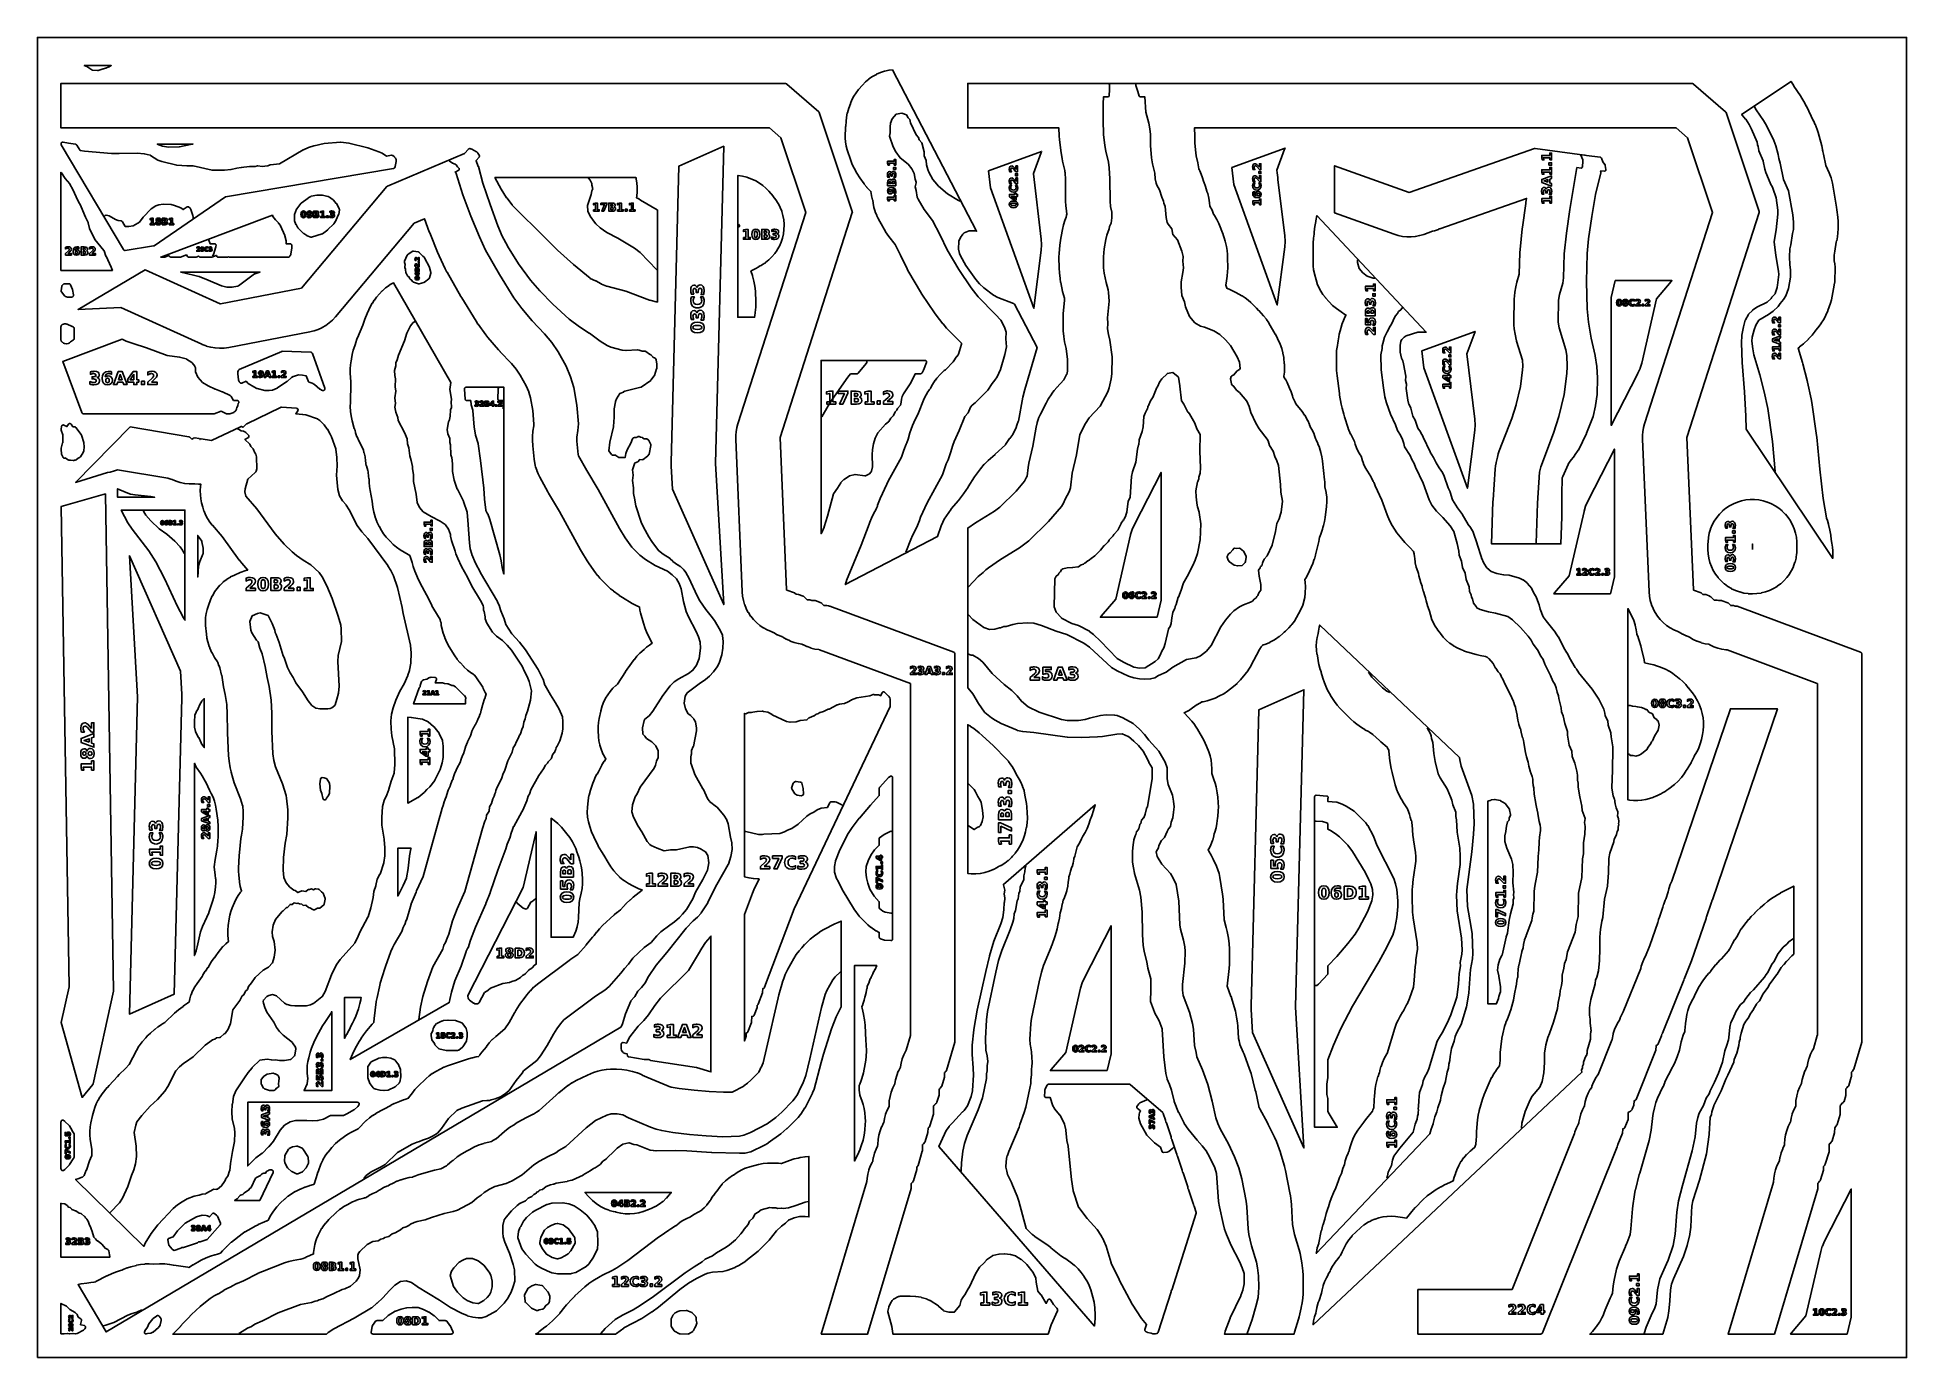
# Model space of a CAD drawing. Header units: millimetres. Extents: x 0 to 841, y 0 to 594.
import ezdxf

# ---------------------------------------------------------------- set-up
doc = ezdxf.new("R2010")
doc.units = ezdxf.units.MM
for name, color, linetype in [('CUT', 1, 'Continuous'), ('ENGRAVE', 5, 'Continuous'), ('SHEET_EDGE_DO_NOT_CUT', 8, 'Continuous')]:
    doc.layers.add(name, color=color, linetype=linetype)

msp = doc.modelspace()

# ---------------------------------------------------------------- linework, layer by layer
at = {"layer": 'CUT'}
for points in [[(32.27, 580.75), (32.21, 580.72), (30.76, 580.13), (30.71, 580.12), (30.66, 580.11), (29.69, 579.92), (29.66, 579.91), (27.29, 579.15), (27.24, 579.14), (27.19, 579.13), (27.15, 579.13), (27.1, 579.13), (24.8, 579.3), (24.75, 579.31), (24.7, 579.32), (24.65, 579.34), (24.6, 579.36), (24.56, 579.39), (22.21, 580.96), (22.2, 580.97), (22.18, 580.97), (21.07, 581.31), (33.26, 581.31), (32.27, 580.75)], [(336.48, 573.26), (336.52, 573.26), (336.57, 573.25), (336.61, 573.24), (336.66, 573.23), (336.98, 573.11), (337.02, 573.09), (337.06, 573.07), (337.1, 573.04), (337.13, 573.02), (351.53, 560.53), (351.57, 560.49), (351.61, 560.45), (351.72, 560.3), (351.75, 560.26), (351.77, 560.21), (351.79, 560.16), (366.63, 515.64), (366.64, 515.59), (366.65, 515.54), (366.67, 515.39), (366.67, 515.33), (366.67, 515.28), (366.66, 515.23), (366.65, 515.18), (334.19, 414.03), (334.18, 414.02), (334.18, 414.01), (337.11, 345.37), (337.11, 345.36), (337.12, 345.35), (340.66, 344.03), (340.7, 344.01), (340.75, 343.99), (340.78, 343.96), (340.82, 343.93), (341.37, 343.43), (341.38, 343.42), (341.39, 343.42), (342.28, 343.4), (342.34, 343.39), (342.39, 343.38), (342.45, 343.37), (344.5, 342.6), (344.55, 342.58), (344.59, 342.56), (344.62, 342.53), (345.13, 342.16), (345.15, 342.14), (345.18, 342.12), (346.36, 340.94), (346.37, 340.94), (346.38, 340.93), (347.42, 340.92), (347.47, 340.92), (347.51, 340.92), (347.55, 340.91), (348.38, 340.67), (348.39, 340.67), (348.4, 340.67), (349.74, 340.63), (349.79, 340.62), (349.84, 340.61), (349.89, 340.59), (352.63, 339.57), (352.68, 339.55), (352.72, 339.53), (352.76, 339.5), (352.8, 339.46), (353.87, 338.45), (353.88, 338.44), (353.89, 338.44), (355, 338.42), (355.04, 338.42), (355.09, 338.41), (355.13, 338.4), (355.88, 338.18), (355.89, 338.17), (355.91, 338.17), (356.45, 338.13), (356.5, 338.13), (356.54, 338.12), (356.59, 338.1), (412.31, 317.35), (412.35, 317.33), (412.4, 317.3), (412.52, 317.22), (412.56, 317.19), (412.6, 317.16), (412.64, 317.12), (412.67, 317.08), (412.72, 317.01), (412.75, 316.96), (412.77, 316.92), (412.79, 316.87), (412.8, 316.82), (412.83, 316.68), (412.84, 316.63), (412.84, 316.58), (412.84, 142.06), (412.84, 142.01), (412.83, 141.96), (412.82, 141.92), (409.01, 129.17), (409, 129.12), (408.98, 129.07), (408.95, 129.03), (408.73, 128.7), (408.7, 128.66), (408.67, 128.62), (408.63, 128.59), (408.2, 128.24), (408.19, 128.24), (408.19, 128.22), (408.16, 126.37), (408.15, 126.33), (408.15, 126.28), (408.13, 126.24), (406.92, 122.17), (406.9, 122.13), (406.89, 122.08), (406.86, 122.05), (406.84, 122.01), (406.21, 121.18), (406.17, 121.14), (406.13, 121.1), (405.72, 120.76), (405.71, 120.76), (405.71, 120.74), (405.7, 118.17), (405.7, 118.13), (405.69, 118.08), (405.68, 118.03), (404.74, 114.88), (404.72, 114.83), (404.69, 114.78), (404.6, 114.61), (404.57, 114.57), (404.54, 114.53), (404.5, 114.49), (404.46, 114.46), (404.05, 114.16), (404.04, 114.16), (404.03, 114.15), (403.7, 113.69), (403.66, 113.64), (403.61, 113.6), (403.22, 113.27), (403.21, 113.26), (403.21, 113.25), (403.18, 109.74), (403.17, 109.69), (403.17, 109.65), (403.16, 109.6), (401.54, 104.24), (401.53, 104.19), (401.5, 104.14), (401.47, 104.09), (401.18, 103.69), (401.16, 103.66), (401.13, 103.62), (401.1, 103.6), (400.72, 103.28), (400.71, 103.27), (400.71, 103.26), (400.69, 101.45), (400.69, 101.41), (400.68, 101.36), (400.67, 101.32), (399.43, 97.17), (399.41, 97.12), (399.39, 97.08), (399.37, 97.03), (399.34, 96.99), (398.67, 96.17), (398.64, 96.14), (398.6, 96.11), (398.21, 95.78), (398.2, 95.77), (398.2, 95.76), (398.17, 93.01), (398.17, 92.97), (398.16, 92.92), (398.15, 92.88), (396.21, 86.42), (396.2, 86.37), (396.17, 86.32), (396.09, 86.17), (396.07, 86.13), (396.04, 86.09), (396.01, 86.06), (395.98, 86.03), (395.7, 85.8), (395.7, 85.79), (395.7, 85.78), (395.68, 84.72), (395.68, 84.67), (395.67, 84.62), (395.66, 84.58), (394.15, 79.51), (394.13, 79.47), (394.12, 79.43), (394.09, 79.39), (393.74, 78.82), (393.72, 78.79), (393.69, 78.75), (393.65, 78.72), (393.2, 78.3), (393.19, 78.29), (393.19, 78.28), (393.14, 76.23), (393.14, 76.18), (393.13, 76.14), (393.12, 76.09), (373.52, 10.62), (352.64, 10.62), (373.2, 79.27), (373.2, 79.28), (373.2, 79.3), (373.28, 80.58), (373.29, 80.63), (373.59, 82.5), (373.6, 82.55), (374.08, 84.38), (374.1, 84.42), (374.75, 86.2), (374.77, 86.24), (375.6, 87.94), (375.62, 87.99), (375.81, 88.3), (375.82, 88.31), (375.82, 88.32), (376.1, 90.02), (376.11, 90.07), (376.61, 91.95), (376.62, 91.99), (377.31, 93.81), (377.33, 93.86), (377.93, 95.07), (377.93, 95.08), (377.93, 95.09), (378.17, 95.86), (378.17, 95.87), (378.17, 95.88), (378.17, 96.07), (378.17, 96.1), (378.29, 98.06), (378.3, 98.11), (378.61, 100.04), (378.63, 100.09), (379.13, 101.98), (379.15, 102.02), (379.84, 103.85), (379.86, 103.9), (380.73, 105.65), (380.76, 105.69), (380.83, 105.81), (380.84, 105.82), (380.84, 105.83), (381.11, 107.48), (381.12, 107.53), (381.62, 109.43), (381.64, 109.48), (382.33, 111.32), (382.35, 111.36), (383.17, 113), (383.17, 113.01), (383.17, 113.02), (383.18, 113.5), (383.18, 113.53), (383.3, 115.51), (383.3, 115.56), (383.62, 117.5), (383.63, 117.55), (384.14, 119.46), (384.15, 119.5), (384.85, 121.35), (384.87, 121.39), (385.75, 123.15), (385.78, 123.2), (385.84, 123.3), (385.85, 123.31), (385.85, 123.32), (386.11, 124.96), (386.12, 125.01), (386.63, 126.92), (386.65, 126.97), (387.35, 128.83), (387.37, 128.87), (388.26, 130.65), (388.28, 130.69), (388.34, 130.79), (388.35, 130.8), (388.35, 130.81), (388.61, 132.42), (388.62, 132.47), (389.12, 134.36), (389.13, 134.4), (389.81, 136.23), (389.83, 136.28), (390.7, 138.02), (390.72, 138.07), (390.86, 138.3), (390.87, 138.31), (390.87, 138.32), (392.83, 144.89), (392.84, 144.91), (392.84, 144.92), (392.84, 303.24), (392.84, 303.25), (392.83, 303.26), (351.91, 318.5), (351.9, 318.51), (351.88, 318.51), (351.69, 318.52), (351.65, 318.53), (349.86, 318.81), (349.81, 318.82), (348.05, 319.27), (348.01, 319.28), (346.3, 319.89), (346.26, 319.91), (344.62, 320.67), (344.58, 320.69), (343.98, 321.04), (343.97, 321.05), (343.96, 321.05), (342.39, 321.29), (342.35, 321.3), (340.53, 321.76), (340.49, 321.78), (338.73, 322.41), (338.68, 322.43), (336.99, 323.23), (336.95, 323.25), (335.34, 324.21), (335.3, 324.24), (335.06, 324.41), (335.05, 324.42), (335.04, 324.42), (334.86, 324.47), (334.81, 324.49), (332.95, 325.24), (332.91, 325.26), (331.14, 326.2), (331.09, 326.23), (331.01, 326.28), (331, 326.29), (330.99, 326.3), (330.11, 326.62), (330.09, 326.63), (328.33, 327.39), (328.29, 327.41), (326.62, 328.33), (326.58, 328.35), (325.02, 329.43), (324.98, 329.46), (323.52, 330.68), (323.49, 330.72), (322.16, 332.08), (322.13, 332.11), (320.94, 333.59), (320.91, 333.63), (319.87, 335.22), (319.84, 335.27), (318.96, 336.95), (318.94, 337), (318.23, 338.76), (318.21, 338.8), (317.68, 340.63), (317.67, 340.68), (317.31, 342.54), (317.3, 342.59), (317.13, 344.5), (317.13, 344.52), (314.2, 413.16), (314.2, 413.18), (314.2, 414.91), (314.21, 414.95), (314.36, 416.67), (314.37, 416.71), (314.67, 418.4), (314.68, 418.45), (315.14, 420.12), (315.14, 420.14), (345.67, 515.26), (345.67, 515.27), (345.67, 515.28), (334.49, 548.83), (334.48, 548.84), (334.47, 548.85), (329.4, 553.25), (329.39, 553.26), (329.38, 553.26), (10.62, 553.26), (10.62, 573.26), (336.48, 573.26)], [(422.18, 506.89), (422.17, 506.89), (422.16, 506.89), (419.29, 507.03), (419.28, 507.03), (419.27, 507.02), (416.98, 506.05), (416.97, 506.04), (416.97, 506.04), (416.44, 505.53), (416.43, 505.52), (416.43, 505.51), (415.37, 504), (415.36, 503.99), (415.36, 503.98), (414.65, 502.35), (414.64, 502.34), (414.64, 502.33), (414.36, 498.76), (414.36, 498.75), (414.36, 498.73), (414.88, 496.75), (414.89, 496.74), (414.89, 496.73), (415.37, 495.67), (415.38, 495.65), (417.75, 491.32), (417.76, 491.3), (422.2, 485.14), (422.21, 485.13), (423.8, 483.17), (423.81, 483.16), (423.82, 483.15), (425.8, 481.37), (425.82, 481.36), (430.19, 478.07), (430.21, 478.05), (432.08, 476.98), (432.09, 476.98), (432.1, 476.98), (439.11, 474.28), (439.16, 474.25), (439.59, 474.02), (449.79, 454.42), (444.22, 435.57), (444.22, 435.55), (443.41, 432.12), (443.41, 432.11), (441.36, 421.33), (441.35, 421.28), (441.33, 421.23), (440.8, 419.96), (440.79, 419.93), (440.24, 418.08), (440.22, 418.03), (440.2, 417.99), (438.87, 415.43), (438.85, 415.39), (438.82, 415.36), (437.45, 413.6), (437.43, 413.59), (435.58, 410.82), (435.54, 410.78), (435.51, 410.74), (430.95, 406.42), (430.94, 406.4), (427.79, 403.68), (427.77, 403.66), (426.06, 401.93), (426.04, 401.91), (424.33, 399.87), (424.32, 399.86), (421.67, 396.34), (421.66, 396.32), (418.79, 391.72), (418.77, 391.7), (416.66, 388.65), (416.65, 388.64), (414.42, 385.65), (414.4, 385.62), (411.16, 381.82), (411.14, 381.8), (407.94, 377.23), (407.93, 377.22), (407.93, 377.21), (407.34, 375.96), (407.34, 375.95), (406.63, 374.28), (406.62, 374.26), (404.94, 369.37), (363.45, 347.78), (363.54, 348.06), (363.55, 348.08), (364.08, 349.55), (364.09, 349.57), (370.68, 365.6), (370.68, 365.61), (374.16, 375.04), (374.16, 375.05), (374.5, 375.9), (374.5, 375.91), (375.27, 377.73), (375.28, 377.75), (376.03, 379.34), (376.04, 379.36), (377.5, 382.1), (377.51, 382.13), (377.92, 383.15), (377.93, 383.17), (378.04, 383.59), (378.05, 383.6), (378.53, 385.06), (378.54, 385.09), (379.13, 386.5), (379.14, 386.52), (382.13, 392.97), (382.13, 392.99), (382.79, 394.27), (382.79, 394.29), (388.83, 405.16), (388.84, 405.18), (388.84, 405.19), (389.85, 408.32), (389.87, 408.35), (390.89, 410.91), (390.91, 410.95), (391.21, 411.56), (391.22, 411.59), (391.78, 413.17), (391.78, 413.19), (392.58, 416.01), (392.58, 416.03), (393.14, 417.71), (393.15, 417.73), (393.77, 419.36), (393.78, 419.38), (394.36, 420.74), (394.36, 420.76), (396.37, 425.03), (396.38, 425.04), (398.63, 430.72), (398.64, 430.74), (399.38, 432.4), (399.4, 432.44), (400.29, 434), (400.31, 434.04), (401.34, 435.52), (401.37, 435.56), (401.82, 436.09), (401.83, 436.11), (401.84, 436.12), (402.7, 437.78), (402.73, 437.83), (403.99, 439.7), (404.01, 439.72), (404.73, 440.66), (404.75, 440.69), (406.26, 442.44), (406.3, 442.48), (408, 444.05), (408.02, 444.06), (408.52, 444.47), (408.54, 444.49), (412, 447.98), (412.01, 447.99), (412.01, 448), (412.98, 449.44), (413, 449.47), (414.31, 451.19), (414.32, 451.2), (414.32, 451.21), (414.43, 451.46), (414.44, 451.48), (415.85, 456.01), (415.85, 456.02), (415.85, 456.04), (415.83, 456.38), (415.83, 456.39), (415.82, 456.4), (409.09, 463.18), (409.07, 463.21), (407.46, 465.05), (407.44, 465.07), (404.36, 469.07), (404.35, 469.08), (403.62, 470.09), (403.61, 470.1), (397.99, 478.43), (397.98, 478.45), (397.32, 479.48), (397.32, 479.49), (392.13, 488.3), (392.12, 488.32), (391.34, 489.79), (391.33, 489.81), (388.33, 496.05), (388.33, 496.06), (385.87, 500.76), (385.86, 500.77), (385.86, 500.78), (383.11, 504.34), (383.09, 504.37), (381.61, 506.58), (381.59, 506.61), (378.98, 511.15), (378.96, 511.17), (378.15, 512.75), (378.14, 512.77), (377.68, 513.76), (377.67, 513.79), (376.96, 515.56), (376.94, 515.61), (376.4, 517.43), (376.39, 517.48), (376.03, 519.35), (376.03, 519.38), (375.84, 520.76), (375.83, 520.77), (375.83, 520.78), (375.79, 520.92), (375.78, 520.95), (375.32, 522.74), (375.31, 522.79), (375.03, 524.6), (375.03, 524.65), (375.02, 524.68), (375.02, 524.69), (375.01, 524.7), (374.5, 525.14), (374.47, 525.17), (373.17, 526.51), (373.13, 526.55), (371.96, 528.02), (371.95, 528.04), (369.99, 530.75), (369.97, 530.78), (368.65, 532.87), (368.64, 532.9), (367.44, 535.09), (367.43, 535.11), (366.61, 536.78), (366.6, 536.82), (365.94, 538.57), (365.94, 538.59), (364.39, 543.4), (364.39, 543.42), (363.92, 545.13), (363.91, 545.17), (363.61, 546.9), (363.6, 546.95), (363.45, 548.7), (363.45, 548.74), (363.46, 550.5), (363.46, 550.54), (363.63, 552.31), (363.63, 552.33), (363.65, 552.46), (363.66, 552.5), (363.66, 553.88), (363.67, 553.91), (363.82, 556.28), (363.82, 556.31), (364.02, 557.88), (364.03, 557.9), (364.41, 560.01), (364.43, 560.07), (365.04, 562.12), (365.05, 562.15), (365.77, 564.17), (365.78, 564.19), (366.47, 565.87), (366.49, 565.91), (367.33, 567.5), (367.35, 567.54), (368.33, 569.05), (368.36, 569.09), (369.48, 570.51), (369.49, 570.52), (371.23, 572.54), (371.25, 572.56), (372.6, 573.96), (372.64, 574), (374.11, 575.26), (374.15, 575.29), (375.74, 576.4), (375.78, 576.42), (377.47, 577.37), (377.51, 577.39), (379.29, 578.16), (379.34, 578.18), (381.18, 578.77), (381.23, 578.78), (383.14, 579.19), (383.16, 579.2), (384.73, 579.45), (422.55, 506.76), (422.18, 506.89)], [(534.39, 11.82), (534.4, 11.85), (536.67, 17.81), (536.69, 17.85), (541.46, 27.87), (541.47, 27.89), (542.34, 30.37), (542.34, 30.39), (542.99, 33.19), (542.99, 33.21), (542.99, 33.22), (542.96, 37.84), (542.96, 37.86), (542.95, 37.87), (542.09, 40.34), (542.09, 40.35), (540.84, 43.29), (540.83, 43.31), (537.07, 50.37), (537.05, 50.41), (534.96, 55.37), (534.95, 55.4), (534.11, 57.81), (534.1, 57.85), (533.47, 60.34), (533.46, 60.35), (531.81, 67.82), (531.8, 67.85), (531.44, 70.31), (531.43, 70.35), (530.54, 82.82), (530.54, 82.84), (530.54, 82.85), (529.79, 85.35), (529.79, 85.36), (529.78, 85.37), (527.35, 90.34), (527.35, 90.35), (525.83, 93), (525.82, 93.03), (524.06, 95.34), (524.05, 95.35), (521.79, 97.86), (521.77, 97.88), (517.72, 102.81), (517.69, 102.85), (516.02, 105.37), (515.99, 105.42), (513.49, 110.3), (513.47, 110.35), (511.52, 115.29), (511.5, 115.35), (510.19, 120.36), (510.19, 120.37), (509.42, 122.86), (509.41, 122.89), (508.35, 125.32), (508.33, 125.36), (508.32, 125.4), (507.72, 127.78), (507.7, 127.84), (506.79, 135.37), (506.78, 135.39), (506, 147.85), (506, 147.86), (505.99, 147.87), (504.69, 151.5), (504.69, 151.51), (504.68, 151.52), (502.63, 155.33), (502.62, 155.36), (502.6, 155.39), (500.86, 160.27), (500.84, 160.32), (500.83, 160.36), (500.83, 160.41), (500.83, 160.46), (500.99, 165.22), (500.99, 165.23), (500.89, 170.34), (500.89, 170.36), (500.89, 170.37), (499.59, 175.29), (499.58, 175.35), (499.19, 177.86), (499.19, 177.88), (498.02, 182.82), (498.01, 182.85), (497.58, 185.37), (497.58, 185.41), (497.17, 190.37), (497.16, 190.41), (497.1, 200.36), (497.1, 200.38), (496.51, 207.16), (496.51, 207.18), (495.9, 210.36), (495.9, 210.39), (493.59, 217.87), (493.58, 217.92), (493.11, 220.37), (493.1, 220.4), (492.78, 222.87), (492.77, 222.93), (492.71, 227.87), (492.71, 227.92), (492.94, 230.69), (492.95, 230.74), (493.36, 232.85), (493.37, 232.89), (493.87, 234.71), (493.88, 234.75), (493.9, 234.79), (493.92, 234.83), (494.21, 235.35), (494.22, 235.36), (494.22, 235.37), (494.49, 236.53), (494.5, 236.58), (494.51, 236.62), (494.54, 236.66), (494.56, 236.7), (494.59, 236.74), (495.5, 237.85), (495.51, 237.86), (495.51, 237.87), (496.03, 239.83), (496.05, 239.89), (496.07, 239.94), (496.1, 239.98), (496.13, 240.03), (496.4, 240.35), (496.41, 240.36), (496.41, 240.37), (496.75, 241.79), (496.76, 241.83), (496.78, 241.88), (496.8, 241.92), (496.83, 241.96), (496.86, 242), (496.89, 242.03), (497.73, 242.85), (497.74, 242.86), (497.75, 242.87), (498.34, 244.55), (498.35, 244.58), (498.96, 247.05), (498.98, 247.1), (499, 247.16), (499.03, 247.2), (499.46, 247.86), (499.47, 247.88), (499.47, 247.89), (501.62, 260.35), (501.62, 260.36), (501.62, 260.37), (501.62, 264.54), (501.62, 264.57), (501.54, 265.32), (501.54, 265.34), (501.54, 265.35), (500.05, 267.82), (500.03, 267.86), (500.01, 267.9), (499.51, 269.19), (499.49, 269.22), (497.49, 272.86), (497.48, 272.87), (497.47, 272.88), (495.42, 275.36), (495.4, 275.38), (493.34, 277.37), (493.33, 277.38), (490.85, 279.46), (490.84, 279.46), (490.83, 279.47), (488.1, 280.59), (488.08, 280.6), (488.07, 280.6), (485.7, 280.49), (485.67, 280.49), (479.27, 279.48), (479.24, 279.48), (476.93, 279.3), (476.91, 279.29), (469.73, 279.01), (469.7, 279.01), (463.41, 279.14), (463.36, 279.15), (448.35, 281.2), (448.34, 281.2), (443.42, 281.66), (443.36, 281.67), (440.89, 282.22), (440.84, 282.24), (440.8, 282.25), (433.67, 285.34), (433.63, 285.36), (430.89, 286.84), (430.85, 286.86), (429.31, 287.87), (429.28, 287.89), (426.28, 290.25), (426.25, 290.28), (426.22, 290.31), (426.19, 290.35), (423.38, 294.24), (423.35, 294.28), (420.83, 298.65), (420.82, 298.68), (419.55, 300.33), (419.53, 300.35), (418.62, 301.31), (418.62, 373.19), (422.02, 375.52), (422.03, 375.53), (422.82, 376.05), (422.83, 376.05), (430.55, 380.82), (430.57, 380.84), (433.02, 382.68), (433.05, 382.7), (440.33, 389.88), (440.35, 389.89), (444.11, 394.26), (444.12, 394.27), (444.12, 394.27), (444.98, 396.07), (444.99, 396.1), (445.27, 396.58), (445.27, 396.59), (445.27, 396.61), (445.76, 400.42), (445.77, 400.44), (446.12, 402.38), (446.12, 402.4), (447.9, 410.1), (447.91, 410.12), (449.33, 418.65), (449.34, 418.67), (449.77, 420.64), (449.79, 420.69), (450.42, 422.59), (450.43, 422.63), (451.26, 424.47), (451.27, 424.49), (453.81, 429.45), (453.83, 429.48), (454.81, 431.18), (454.82, 431.2), (456.43, 433.69), (456.44, 433.71), (457.46, 435.14), (457.48, 435.17), (458.62, 436.51), (458.64, 436.52), (461.77, 439.87), (461.77, 439.88), (461.78, 439.89), (463.09, 442.31), (463.09, 442.32), (463.1, 442.33), (463.43, 443.82), (463.43, 443.84), (463.46, 444.05), (463.46, 444.08), (463.48, 449.11), (463.48, 449.14), (462.88, 454), (462.87, 454.04), (462.55, 455.27), (462.54, 455.29), (462.18, 456.99), (462.17, 457.01), (461.75, 459.47), (461.75, 459.5), (461.49, 461.78), (461.49, 461.84), (461.5, 464.14), (461.5, 464.17), (461.59, 465.48), (461.59, 465.5), (461.52, 466.92), (461.52, 466.95), (461.58, 469.68), (461.58, 469.71), (462.12, 475.69), (462.13, 475.72), (462.08, 476.6), (462.08, 476.61), (462.08, 476.62), (461.64, 478.13), (461.63, 478.15), (461.27, 479.6), (461.26, 479.62), (460.4, 483.75), (460.39, 483.77), (460.1, 485.56), (460.1, 485.58), (459.81, 488.06), (459.81, 488.09), (459.68, 490.11), (459.68, 490.14), (459.62, 495.08), (459.62, 495.1), (459.68, 496.93), (459.68, 496.96), (459.96, 500.42), (459.96, 500.45), (460.27, 502.67), (460.27, 502.7), (461.09, 506.84), (461.09, 506.85), (461.24, 507.57), (461.25, 507.58), (461.72, 509.6), (461.73, 509.63), (462.32, 511.66), (462.33, 511.68), (462.84, 513.13), (462.85, 513.16), (463.02, 513.93), (463.03, 513.97), (463.18, 514.45), (463.18, 514.46), (463.18, 514.47), (462.99, 515.8), (462.98, 515.82), (462.73, 518.3), (462.72, 518.32), (462.62, 520.23), (462.62, 520.25), (462.55, 529.69), (462.55, 529.7), (462.35, 533.29), (462.34, 533.31), (462.22, 534.15), (462.22, 534.17), (461.25, 538.3), (461.25, 538.31), (461.01, 539.51), (461.01, 539.52), (460.58, 542.03), (460.58, 542.04), (460.43, 543.08), (460.43, 543.1), (459.86, 548.09), (459.86, 548.11), (459.75, 549.61), (459.74, 549.63), (459.61, 553.25), (459.61, 553.26), (459.6, 553.26), (418.62, 553.26), (418.62, 573.26), (744.48, 573.26), (744.52, 573.26), (744.57, 573.25), (744.61, 573.24), (744.66, 573.23), (744.98, 573.11), (745.02, 573.09), (745.06, 573.07), (745.1, 573.04), (745.13, 573.02), (759.53, 560.53), (759.57, 560.49), (759.61, 560.45), (759.72, 560.3), (759.75, 560.26), (759.77, 560.21), (759.79, 560.16), (774.63, 515.64), (774.64, 515.59), (774.65, 515.54), (774.67, 515.39), (774.67, 515.33), (774.67, 515.28), (774.66, 515.23), (774.65, 515.18), (742.19, 414.03), (742.18, 414.02), (742.18, 414.01), (745.11, 345.37), (745.11, 345.36), (745.12, 345.35), (748.51, 344.08), (748.56, 344.07), (748.6, 344.04), (748.64, 344.01), (748.68, 343.98), (749.37, 343.34), (749.38, 343.33), (749.39, 343.33), (750.53, 343.31), (750.58, 343.3), (750.64, 343.29), (750.69, 343.27), (752.23, 342.7), (752.28, 342.68), (752.32, 342.65), (752.88, 342.3), (752.93, 342.27), (752.97, 342.23), (754.36, 340.85), (754.37, 340.85), (754.38, 340.85), (755.52, 340.83), (755.56, 340.83), (755.6, 340.83), (755.64, 340.82), (756.37, 340.63), (756.39, 340.62), (756.4, 340.62), (757.86, 340.58), (757.92, 340.57), (757.97, 340.56), (758.02, 340.55), (760.49, 339.62), (760.54, 339.6), (760.58, 339.58), (760.62, 339.55), (760.66, 339.52), (761.87, 338.36), (761.88, 338.36), (761.89, 338.35), (763.01, 338.34), (763.05, 338.34), (763.09, 338.33), (763.13, 338.33), (763.88, 338.13), (763.89, 338.13), (763.9, 338.13), (764.58, 338.08), (764.63, 338.08), (764.67, 338.07), (764.72, 338.05), (820.31, 317.35), (820.35, 317.33), (820.4, 317.3), (820.52, 317.22), (820.56, 317.19), (820.6, 317.16), (820.64, 317.12), (820.67, 317.08), (820.72, 317.01), (820.75, 316.96), (820.77, 316.92), (820.79, 316.87), (820.8, 316.82), (820.83, 316.68), (820.84, 316.63), (820.84, 316.58), (820.84, 142.06), (820.84, 142.01), (820.83, 141.96), (820.82, 141.92), (817.21, 129.82), (817.19, 129.77), (817.17, 129.72), (817.14, 129.68), (816.59, 128.86), (816.56, 128.82), (816.53, 128.78), (816.16, 128.41), (816.15, 128.4), (816.15, 128.39), (816.13, 126.3), (816.13, 126.26), (816.12, 126.21), (816.11, 126.17), (815.02, 122.49), (815, 122.45), (814.98, 122.4), (814.96, 122.36), (814.83, 122.17), (814.8, 122.13), (814.77, 122.1), (814.74, 122.06), (814.7, 122.04), (814.66, 122.01), (814.37, 121.84), (814.36, 121.83), (814.36, 121.82), (814.08, 121.37), (814.05, 121.32), (814.01, 121.28), (813.65, 120.92), (813.65, 120.91), (813.65, 120.9), (813.64, 118.01), (813.64, 117.97), (813.63, 117.92), (813.62, 117.87), (812.86, 115.3), (812.84, 115.25), (812.82, 115.2), (812.79, 115.16), (812.59, 114.87), (812.56, 114.83), (812.53, 114.8), (812.5, 114.77), (812.46, 114.74), (811.86, 114.35), (811.85, 114.34), (811.85, 114.33), (811.57, 113.87), (811.53, 113.82), (811.5, 113.78), (811.15, 113.42), (811.14, 113.42), (811.14, 113.4), (811.11, 109.51), (811.11, 109.47), (811.1, 109.42), (811.09, 109.37), (809.73, 104.85), (809.71, 104.8), (809.7, 104.76), (809.67, 104.72), (809.65, 104.69), (809.62, 104.65), (809.35, 104.36), (809.34, 104.35), (809.34, 104.34), (809.05, 103.87), (809.02, 103.82), (808.98, 103.78), (808.65, 103.43), (808.64, 103.42), (808.64, 103.41), (808.62, 101.23), (808.62, 101.18), (808.61, 101.13), (808.6, 101.09), (807.53, 97.49), (807.51, 97.44), (807.48, 97.39), (807.46, 97.35), (807.36, 97.22), (807.33, 97.18), (807.29, 97.14), (807.25, 97.1), (807.21, 97.08), (806.85, 96.87), (806.84, 96.86), (806.83, 96.85), (806.54, 96.37), (806.51, 96.32), (806.47, 96.28), (806.14, 95.94), (806.14, 95.93), (806.14, 95.92), (806.1, 92.78), (806.1, 92.74), (806.09, 92.69), (806.08, 92.64), (804.41, 87.1), (804.4, 87.05), (804.37, 87), (804.1, 86.5), (804.07, 86.46), (804.04, 86.41), (803.64, 85.96), (803.63, 85.95), (803.63, 85.94), (803.61, 84.49), (803.61, 84.44), (803.6, 84.39), (803.59, 84.35), (802.27, 79.93), (802.26, 79.88), (802.24, 79.84), (802.18, 79.73), (802.16, 79.69), (802.13, 79.66), (802.1, 79.62), (802.07, 79.59), (802.04, 79.56), (801.82, 79.4), (801.81, 79.39), (801.8, 79.38), (801.5, 78.87), (801.47, 78.82), (801.43, 78.78), (801.13, 78.47), (801.13, 78.46), (801.13, 78.45), (801.09, 76.06), (801.09, 76.01), (801.08, 75.96), (801.07, 75.92), (781.52, 10.62), (760.64, 10.62), (781.1, 78.93), (781.1, 78.95), (781.1, 78.96), (781.21, 80.71), (781.21, 80.75), (781.51, 82.61), (781.52, 82.65), (781.99, 84.47), (782, 84.52), (782.64, 86.28), (782.66, 86.32), (783.47, 88.01), (783.49, 88.06), (783.75, 88.48), (783.75, 88.49), (783.75, 88.5), (784.03, 90.19), (784.04, 90.23), (784.54, 92.12), (784.55, 92.17), (785.24, 94), (785.26, 94.05), (786.09, 95.72), (786.1, 95.73), (786.1, 95.74), (786.1, 96.22), (786.1, 96.25), (786.22, 98.21), (786.23, 98.26), (786.54, 100.18), (786.55, 100.23), (787.05, 102.12), (787.07, 102.16), (787.76, 103.99), (787.78, 104.03), (788.64, 105.78), (788.67, 105.82), (788.77, 105.98), (788.77, 105.99), (788.77, 106), (789.03, 107.63), (789.04, 107.68), (789.55, 109.58), (789.56, 109.63), (790.25, 111.47), (790.27, 111.51), (791.1, 113.18), (791.1, 113.19), (791.1, 113.2), (791.11, 113.66), (791.11, 113.68), (791.23, 115.66), (791.23, 115.71), (791.54, 117.66), (791.55, 117.71), (792.06, 119.61), (792.08, 119.66), (792.78, 121.5), (792.8, 121.55), (793.68, 123.31), (793.7, 123.35), (793.78, 123.47), (793.78, 123.48), (793.78, 123.5), (794.03, 125.08), (794.04, 125.13), (794.55, 127.05), (794.57, 127.1), (795.27, 128.97), (795.29, 129.02), (796.18, 130.8), (796.2, 130.84), (796.27, 130.96), (796.28, 130.97), (796.28, 130.98), (796.55, 132.65), (796.56, 132.7), (797.08, 134.62), (797.09, 134.67), (797.8, 136.52), (797.82, 136.57), (798.71, 138.35), (798.74, 138.39), (799.03, 138.84), (799.03, 138.85), (799.04, 138.86), (800.83, 144.89), (800.84, 144.91), (800.84, 144.92), (800.84, 303.24), (800.84, 303.25), (800.83, 303.26), (760.2, 318.39), (760.19, 318.4), (760.18, 318.4), (759.79, 318.42), (759.74, 318.43), (757.9, 318.71), (757.85, 318.72), (756.05, 319.18), (756, 319.19), (754.25, 319.82), (754.2, 319.84), (752.52, 320.64), (752.48, 320.66), (751.98, 320.95), (751.97, 320.96), (751.96, 320.96), (750.4, 321.2), (750.36, 321.21), (748.54, 321.67), (748.49, 321.69), (746.73, 322.32), (746.69, 322.34), (744.99, 323.14), (744.95, 323.16), (743.34, 324.12), (743.3, 324.15), (743.04, 324.34), (743.03, 324.34), (743.02, 324.35), (741.92, 324.73), (741.88, 324.75), (740.25, 325.5), (740.21, 325.52), (738.65, 326.41), (738.63, 326.43), (738.61, 326.43), (738.6, 326.44), (738.11, 326.62), (738.09, 326.63), (736.33, 327.39), (736.29, 327.41), (734.62, 328.33), (734.58, 328.35), (733.02, 329.43), (732.98, 329.46), (731.52, 330.68), (731.49, 330.72), (730.16, 332.08), (730.13, 332.11), (728.94, 333.59), (728.91, 333.63), (727.87, 335.23), (727.84, 335.27), (726.96, 336.95), (726.94, 337), (726.23, 338.76), (726.21, 338.8), (725.68, 340.63), (725.67, 340.68), (725.31, 342.54), (725.3, 342.59), (725.13, 344.5), (725.13, 344.52), (722.2, 413.16), (722.2, 413.18), (722.2, 414.91), (722.21, 414.95), (722.36, 416.67), (722.37, 416.71), (722.67, 418.4), (722.68, 418.45), (723.14, 420.12), (723.14, 420.14), (753.67, 515.25), (753.67, 515.26), (753.67, 515.28), (742.49, 548.79), (742.48, 548.8), (742.47, 548.81), (737.38, 553.25), (737.37, 553.26), (737.35, 553.26), (520.61, 553.26), (520.59, 553.26), (520.59, 553.25), (520.68, 552.38), (520.68, 552.35), (520.79, 550.39), (520.79, 550.36), (520.79, 546.37), (520.8, 546.35), (521.21, 542.13), (521.21, 542.13), (521.39, 540.7), (521.39, 540.68), (522.14, 537.62), (522.14, 537.59), (522.61, 534.79), (522.62, 534.76), (522.63, 534.64), (522.63, 534.63), (522.64, 534.62), (522.97, 534), (522.98, 533.96), (523.62, 532.47), (523.64, 532.43), (524.15, 530.88), (524.16, 530.86), (524.6, 529.32), (524.6, 529.31), (524.61, 529.3), (524.73, 529.04), (524.74, 529.02), (525.59, 526.97), (525.61, 526.92), (526.21, 524.8), (526.23, 524.75), (526.23, 524.75), (526.23, 524.74), (526.23, 524.72), (526.57, 523.82), (526.58, 523.77), (527.1, 521.7), (527.11, 521.65), (527.41, 519.52), (527.41, 519.5), (527.53, 518.08), (527.53, 518.07), (527.54, 518.06), (528.49, 516.27), (528.51, 516.22), (529.23, 514.4), (529.23, 514.39), (529.24, 514.38), (529.61, 513.88), (529.64, 513.84), (530.65, 512.12), (530.67, 512.07), (531.51, 510.24), (531.52, 510.22), (533.49, 505.24), (533.5, 505.22), (533.99, 503.83), (534, 503.8), (534.39, 502.38), (534.39, 502.36), (534.96, 499.89), (534.97, 499.87), (535.28, 498.15), (535.29, 498.11), (535.45, 496.38), (535.45, 496.34), (535.46, 494.59), (535.46, 494.56), (535.42, 493.54), (535.42, 493.51), (535.54, 491.67), (535.54, 491.65), (535.59, 490.16), (535.58, 490.12), (535.51, 488.63), (535.51, 488.61), (535.33, 486.56), (535.33, 486.53), (535.05, 484.53), (535.05, 484.5), (534.68, 482.55), (534.67, 482.54), (534.68, 482.53), (535.16, 481.13), (535.17, 481.12), (535.18, 481.11), (536.74, 480.48), (536.78, 480.46), (539.22, 479.27), (539.25, 479.26), (541.96, 477.69), (541.98, 477.68), (543.35, 476.81), (543.39, 476.79), (544.68, 475.82), (544.71, 475.79), (545.92, 474.71), (545.94, 474.69), (548.48, 472.22), (548.5, 472.2), (549.47, 471.19), (549.48, 471.18), (551.7, 468.68), (551.72, 468.66), (552.93, 467.16), (552.96, 467.12), (554.02, 465.51), (554.03, 465.49), (556.97, 460.49), (556.99, 460.47), (558.01, 458.47), (558.02, 458.45), (559.11, 455.99), (559.12, 455.97), (559.86, 454.04), (559.88, 453.99), (560.41, 452.01), (560.42, 451.96), (560.74, 449.92), (560.74, 449.89), (561.02, 447.13), (561.03, 447.11), (561.13, 445.26), (561.13, 445.21), (561.06, 443.37), (561.05, 443.32), (560.81, 441.5), (560.8, 441.45), (560.78, 441.36), (560.78, 441.35), (560.78, 441.34), (561.45, 440.27), (561.48, 440.23), (562.25, 438.74), (562.25, 438.72), (563.4, 436.24), (563.41, 436.22), (564.09, 434.53), (564.11, 434.49), (564.63, 432.75), (564.64, 432.72), (564.81, 432.04), (564.81, 432.03), (564.82, 432.02), (565.85, 429.81), (565.86, 429.79), (566.2, 429.22), (566.22, 429.19), (569.03, 425.63), (569.05, 425.61), (570.15, 424.06), (570.18, 424.02), (571.13, 422.37), (571.14, 422.35), (571.52, 421.61), (571.53, 421.59), (572.34, 419.8), (572.36, 419.75), (572.65, 418.86), (572.66, 418.85), (572.66, 418.85), (572.67, 418.84), (572.68, 418.82), (573.64, 417.18), (573.67, 417.14), (574.46, 415.43), (574.48, 415.38), (575.11, 413.59), (575.12, 413.57), (575.29, 412.99), (575.3, 412.98), (575.3, 412.97), (575.33, 412.91), (575.34, 412.89), (576.13, 411.21), (576.15, 411.16), (576.78, 409.42), (576.79, 409.39), (577.46, 407.22), (577.46, 407.19), (577.93, 405.35), (577.94, 405.31), (578.23, 403.43), (578.23, 403.4), (579.12, 394.96), (579.12, 394.94), (579.19, 394), (579.2, 393.99), (579.32, 391.82), (579.32, 391.78), (579.83, 389.18), (579.83, 389.15), (580.12, 387.14), (580.12, 387.09), (580.19, 385.07), (580.19, 385.02), (580.05, 382.99), (580.05, 382.97), (579.46, 377.99), (579.45, 377.97), (579.16, 376.2), (579.15, 376.15), (578.7, 374.42), (578.68, 374.38), (578.36, 373.48), (578.35, 373.46), (578.17, 372.74), (578.16, 372.71), (577.49, 370.51), (577.47, 370.46), (576.83, 369.01), (576.83, 368.99), (576.82, 368.98), (576.68, 368.17), (576.67, 368.16), (576.48, 367.22), (576.48, 367.21), (575.08, 361.14), (575.08, 361.11), (574.54, 359.22), (574.52, 359.17), (573.8, 357.34), (573.79, 357.31), (571.55, 352.4), (571.54, 352.37), (570.68, 350.71), (570.66, 350.67), (570.24, 350.02), (570.24, 350.01), (570.24, 350), (570.37, 348.92), (570.38, 348.88), (570.49, 346.74), (570.49, 346.71), (570.47, 344.17), (570.46, 344.14), (570.44, 343.87), (570.44, 343.85), (570.23, 342.08), (570.22, 342.03), (569.85, 340.3), (569.84, 340.25), (569.31, 338.56), (569.29, 338.52), (568.61, 336.88), (568.59, 336.84), (567.77, 335.27), (567.74, 335.23), (567.48, 334.82), (567.47, 334.81), (567.46, 334.79), (567.43, 334.7), (567.41, 334.66), (566.57, 333), (566.55, 332.96), (565.55, 331.39), (565.53, 331.35), (564.39, 329.89), (564.36, 329.85), (564.04, 329.51), (564.03, 329.5), (563.11, 328.38), (563.07, 328.34), (561.62, 326.91), (561.58, 326.88), (560.97, 326.39), (560.95, 326.37), (560.37, 325.77), (560.33, 325.74), (558.81, 324.45), (558.77, 324.42), (557.11, 323.29), (557.09, 323.27), (556.28, 322.78), (556.26, 322.77), (554.56, 321.84), (554.52, 321.82), (552.74, 321.07), (552.72, 321.06), (551.15, 320.48), (551.14, 320.48), (551.13, 320.47), (550.58, 319.82), (550.56, 319.79), (549.82, 318.65), (549.81, 318.63), (545.95, 311.18), (545.94, 311.15), (544.81, 309.26), (544.78, 309.21), (543.46, 307.45), (543.44, 307.43), (541.34, 304.95), (541.32, 304.93), (539.87, 303.39), (539.83, 303.35), (538.21, 301.97), (538.19, 301.95), (535.5, 299.9), (535.48, 299.89), (533.77, 298.72), (533.73, 298.69), (531.91, 297.71), (531.89, 297.7), (529.9, 296.77), (529.88, 296.76), (528.18, 296.05), (528.13, 296.03), (526.38, 295.49), (526.33, 295.48), (524.52, 295.1), (524.5, 295.1), (523.78, 294.98), (523.77, 294.98), (523.76, 294.97), (521.89, 293.89), (521.87, 293.88), (519.76, 292.31), (519.74, 292.3), (517.87, 291.07), (517.82, 291.05), (515.94, 290.09), (515.93, 290.09), (515.94, 290.08), (519.36, 286.3), (519.38, 286.28), (520.72, 284.63), (520.76, 284.59), (521.91, 282.8), (521.93, 282.77), (524.77, 277.79), (524.78, 277.78), (525.46, 276.48), (525.48, 276.44), (526.06, 275.09), (526.07, 275.08), (527.03, 272.6), (527.04, 272.57), (527.64, 270.76), (527.65, 270.72), (528.07, 268.87), (528.08, 268.82), (528.32, 266.94), (528.32, 266.89), (528.38, 264.99), (528.38, 264.96), (528.34, 262.83), (528.34, 262.81), (528.34, 262.8), (529.36, 260.13), (529.37, 260.11), (529.91, 258.48), (529.92, 258.43), (530.31, 256.76), (530.32, 256.74), (530.81, 254.11), (530.82, 254.09), (531.08, 252.19), (531.09, 252.16), (531.31, 249.69), (531.31, 249.66), (531.39, 247.85), (531.39, 247.8), (531.3, 245.99), (531.3, 245.97), (531.06, 243.46), (531.06, 243.45), (530.98, 242.75), (530.98, 242.74), (530.66, 240.26), (530.65, 240.24), (530.31, 238.36), (530.3, 238.31), (529.78, 236.47), (529.77, 236.45), (529.52, 235.71), (529.51, 235.68), (529.34, 234.86), (529.33, 234.83), (528.79, 232.77), (528.77, 232.72), (528.01, 230.75), (527.98, 230.7), (527.01, 228.82), (526.98, 228.77), (526.75, 228.42), (526.74, 228.41), (526.75, 228.4), (527.08, 227.9), (527.1, 227.88), (528.14, 226.07), (528.16, 226.05), (529.06, 224.3), (529.07, 224.28), (530.5, 221.13), (530.5, 221.11), (531.15, 219.5), (531.17, 219.46), (531.66, 217.81), (531.68, 217.76), (532.03, 216.06), (532.03, 216.04), (533.25, 208.54), (533.25, 208.52), (533.48, 206.22), (533.49, 206.19), (533.89, 196.94), (533.89, 196.93), (533.89, 196.91), (534.89, 193.52), (534.89, 193.5), (535.33, 191.73), (535.33, 191.71), (535.91, 188.75), (535.92, 188.72), (536.25, 186.11), (536.25, 186.08), (536.37, 184.06), (536.37, 184.04), (536.41, 182.5), (536.41, 182.48), (536.31, 177.07), (536.31, 177.04), (536.18, 175.05), (536.17, 175.03), (535.24, 167.19), (535.24, 167.18), (535.24, 167.17), (537.02, 162.51), (537.03, 162.49), (537.57, 160.87), (537.58, 160.85), (538.99, 155.89), (539, 155.86), (539.56, 153.21), (539.57, 153.17), (539.93, 150.66), (539.93, 150.64), (540.08, 149.1), (540.09, 149.08), (540.43, 143.63), (540.43, 143.62), (540.43, 143.61), (540.72, 142.53), (540.73, 142.5), (541.03, 140.97), (541.04, 140.95), (541.04, 140.94), (542.56, 137.38), (542.56, 137.37), (542.9, 136.54), (542.9, 136.53), (545.39, 129.85), (545.4, 129.83), (546.03, 127.83), (546.04, 127.81), (547.95, 120.35), (547.96, 120.34), (548.14, 119.57), (548.14, 119.56), (549.54, 113.06), (549.54, 113.03), (549.61, 112.83), (549.62, 112.8), (550.02, 111.99), (550.02, 111.98), (553.44, 105.64), (553.44, 105.63), (553.8, 104.95), (553.8, 104.94), (556.62, 99.19), (556.63, 99.17), (557.45, 97.23), (557.46, 97.21), (559.28, 92.22), (559.28, 92.21), (559.66, 91.07), (559.66, 91.06), (561.14, 86.08), (561.15, 86.06), (561.61, 84.17), (561.61, 84.15), (563.54, 74.14), (563.54, 74.12), (563.75, 72.83), (563.75, 72.82), (564.06, 70.33), (564.06, 70.31), (564.19, 68.91), (564.19, 68.89), (564.66, 59.92), (564.67, 59.9), (564.78, 59.16), (564.78, 59.14), (565.64, 55.44), (565.65, 55.43), (567.68, 48.53), (567.68, 48.51), (568.09, 46.87), (568.1, 46.84), (568.61, 44.33), (568.61, 44.31), (568.87, 42.7), (568.87, 42.68), (569.29, 39.11), (569.3, 39.09), (569.43, 37.13), (569.43, 37.11), (569.52, 32.06), (569.52, 32.05), (569.52, 31.04), (569.52, 31.03), (569.44, 28.63), (569.44, 28.61), (569.3, 26.84), (569.3, 26.82), (569.03, 24.62), (569.03, 24.6), (568.65, 22.48), (568.64, 22.45), (567.69, 18.42), (567.69, 18.4), (567.38, 17.27), (567.38, 17.25), (565.65, 11.47), (565.65, 11.46), (565.39, 10.66), (565.39, 10.65), (565.38, 10.62), (534.03, 10.62), (534.39, 11.82)], [(768.63, 423.54), (768.63, 423.55), (768.12, 434.46), (768.11, 434.47), (766.99, 447.68), (766.99, 447.71), (766.76, 456.53), (766.76, 456.55), (766.83, 459.89), (766.84, 459.93), (766.84, 459.98), (767.56, 463.75), (767.57, 463.79), (768.39, 466.74), (768.4, 466.78), (768.42, 466.82), (768.44, 466.85), (769.85, 469.33), (769.87, 469.37), (769.9, 469.4), (769.93, 469.43), (771.6, 471.16), (771.64, 471.2), (771.68, 471.23), (773.63, 472.57), (773.68, 472.6), (778.2, 474.9), (778.21, 474.9), (778.22, 474.91), (780.1, 476.51), (780.11, 476.52), (780.11, 476.53), (780.34, 477.07), (780.36, 477.11), (780.39, 477.15), (780.41, 477.18), (780.44, 477.22), (781.8, 478.69), (781.81, 478.7), (781.81, 478.71), (782.75, 481.52), (782.75, 481.55), (782.97, 482.45), (782.98, 482.49), (783.45, 487.28), (783.45, 487.29), (783.45, 487.3), (783.37, 488.79), (783.37, 488.82), (782.19, 495.82), (782.19, 495.84), (781.42, 502), (781.42, 502.05), (781.42, 502.1), (781.42, 502.14), (782.26, 507.35), (782.27, 507.36), (783, 514.41), (783, 514.44), (783, 516.22), (783, 516.25), (782.3, 521.74), (782.3, 521.75), (782.29, 521.76), (780.87, 526.23), (780.87, 526.24), (780.86, 526.25), (779.66, 528.46), (779.64, 528.51), (777.7, 533.16), (777.69, 533.2), (777.22, 534.66), (777.21, 534.72), (776.53, 538.37), (776.52, 538.38), (776.52, 538.4), (774.55, 542.96), (774.53, 543), (774.52, 543.04), (774.51, 543.08), (774.22, 544.95), (774.22, 544.96), (774.22, 544.97), (773.91, 545.63), (773.89, 545.69), (773.88, 545.74), (773.87, 545.79), (773.76, 546.84), (773.76, 546.85), (773.76, 546.86), (771.21, 552.74), (771.21, 552.75), (770.15, 554.77), (770.14, 554.79), (768.6, 557.16), (768.58, 557.19), (766.96, 559.07), (766.94, 559.09), (766.76, 559.25), (788.99, 574.17), (790.22, 572.13), (790.23, 572.11), (793.19, 567.74), (793.2, 567.73), (793.89, 566.63), (793.9, 566.61), (795.17, 564.44), (795.17, 564.43), (795.88, 563.11), (795.89, 563.09), (799.18, 556.32), (799.19, 556.3), (799.78, 554.96), (799.79, 554.95), (800.74, 552.56), (800.75, 552.54), (801.37, 550.71), (801.38, 550.68), (802.46, 546.93), (802.47, 546.91), (802.87, 545.26), (802.88, 545.21), (803.13, 543.53), (803.13, 543.51), (803.16, 543.31), (803.16, 543.3), (803.16, 543.29), (803.31, 542.74), (803.32, 542.72), (803.61, 541.53), (803.61, 541.51), (804.7, 536.33), (804.71, 536.32), (804.71, 536.3), (806.15, 533.08), (806.16, 533.05), (807, 530.81), (807.02, 530.75), (807.58, 528.41), (807.58, 528.38), (809.48, 517.62), (809.48, 517.61), (809.66, 516.37), (809.66, 516.36), (810.02, 513.12), (810.02, 513.09), (810.14, 511.12), (810.14, 511.1), (810.18, 507.82), (810.18, 507.79), (810.12, 506.05), (810.12, 506), (809.9, 504.28), (809.9, 504.23), (809.53, 502.52), (809.52, 502.5), (809.36, 501.87), (809.35, 501.85), (808.77, 497.81), (808.77, 497.79), (808.41, 496.01), (808.41, 496), (808.41, 495.99), (808.38, 495.3), (808.38, 495.28), (808.45, 493.5), (808.45, 493.48), (808.64, 492.17), (808.64, 492.15), (808.79, 490.58), (808.79, 490.54), (808.82, 488.95), (808.82, 488.93), (808.74, 485.61), (808.74, 485.59), (808.64, 484.11), (808.64, 484.07), (808.44, 482.6), (808.43, 482.58), (807.54, 477.54), (807.53, 477.52), (807.19, 475.96), (807.18, 475.92), (806.71, 474.4), (806.71, 474.38), (805.54, 471.05), (805.53, 471.02), (804.67, 468.96), (804.64, 468.91), (803.55, 466.96), (803.54, 466.93), (802.53, 465.36), (802.52, 465.33), (801.02, 463.28), (801, 463.26), (800.2, 462.29), (800.18, 462.27), (799.93, 461.89), (799.91, 461.87), (798.53, 460.03), (798.49, 459.98), (796.91, 458.31), (796.89, 458.29), (794.63, 456.19), (794.61, 456.17), (792.84, 454.7), (792.82, 454.68), (792.22, 454.24), (792.21, 454.24), (792.22, 454.22), (794.11, 447.72), (794.11, 447.72), (794.26, 447.18), (794.26, 447.17), (796.23, 439.59), (796.24, 439.58), (796.4, 438.91), (796.4, 438.9), (798.09, 431.36), (798.09, 431.34), (798.38, 429.74), (798.38, 429.72), (800.43, 414.94), (800.43, 414.93), (800.54, 414.07), (800.54, 414.06), (801.89, 399.7), (801.89, 399.69), (803.5, 386.54), (803.5, 386.53), (805, 377.77), (805, 377.76), (805, 377.74), (805.42, 376.64), (805.44, 376.6), (805.9, 374.93), (805.91, 374.9), (806.5, 372.35), (806.51, 372.32), (806.89, 370.08), (806.9, 370.02), (807, 368.12), (807.01, 368.11), (807.01, 368.1), (807.38, 366.4), (807.38, 366.38), (807.67, 364.71), (807.68, 364.67), (807.82, 362.99), (807.83, 362.95), (807.82, 361.25), (807.82, 361.23), (807.75, 359.6), (768.77, 417.67), (768.63, 423.54)], [(10.63, 546.05), (10.63, 546.1), (10.63, 546.15), (10.63, 546.19), (10.64, 546.24), (10.66, 546.29), (10.71, 546.43), (10.72, 546.47), (10.75, 546.51), (10.77, 546.55), (10.8, 546.58), (10.83, 546.62), (10.86, 546.64), (10.94, 546.7), (10.98, 546.73), (11.03, 546.76), (11.07, 546.78), (11.12, 546.8), (11.17, 546.81), (11.43, 546.85), (11.49, 546.85), (11.54, 546.85), (11.6, 546.85), (14.03, 546.39), (14.04, 546.39), (17.21, 545.92), (17.25, 545.91), (17.29, 545.9), (17.34, 545.88), (17.38, 545.86), (17.41, 545.84), (17.65, 545.68), (17.68, 545.66), (17.72, 545.63), (17.75, 545.59), (17.78, 545.56), (17.8, 545.52), (19.24, 543.11), (19.25, 543.1), (19.26, 543.1), (21.16, 542.82), (21.18, 542.82), (33.38, 541.82), (33.4, 541.82), (36.75, 541.75), (36.76, 541.75), (44.87, 541.94), (44.93, 541.94), (48.05, 541.63), (48.11, 541.62), (50.76, 541), (50.82, 540.98), (50.87, 540.96), (50.92, 540.93), (54.25, 538.8), (54.25, 538.8), (54.26, 538.79), (55.98, 538.22), (56, 538.21), (62.71, 536.47), (62.72, 536.47), (62.73, 536.47), (67.21, 536.18), (67.22, 536.18), (69.94, 536.19), (69.99, 536.19), (70.05, 536.18), (78.63, 534.21), (78.64, 534.21), (78.65, 534.21), (84.09, 534.23), (84.12, 534.23), (87.09, 534.56), (87.12, 534.57), (89.74, 535.18), (89.79, 535.19), (91.69, 535.42), (91.69, 535.42), (95.39, 535.85), (95.43, 535.85), (97.94, 535.92), (97.95, 535.92), (97.97, 535.92), (99.06, 536.16), (99.11, 536.16), (99.16, 536.17), (99.22, 536.16), (101.1, 535.95), (101.11, 535.95), (101.13, 535.95), (103.59, 536.21), (103.6, 536.21), (103.61, 536.22), (104.75, 536.67), (104.8, 536.69), (104.84, 536.7), (104.89, 536.71), (108.89, 537.08), (108.9, 537.08), (108.91, 537.08), (119.64, 543.35), (119.69, 543.37), (122, 544.43), (122.05, 544.45), (124.44, 545.21), (124.48, 545.22), (129.02, 546.24), (129.09, 546.25), (136.44, 546.85), (136.48, 546.85), (136.53, 546.85), (140.12, 546.48), (140.16, 546.47), (140.19, 546.47), (148.62, 544.28), (148.65, 544.27), (153.66, 542.55), (153.69, 542.54), (155.07, 541.98), (155.12, 541.95), (155.17, 541.92), (157.1, 540.57), (157.11, 540.57), (157.12, 540.57), (159.33, 540.94), (159.39, 540.95), (159.45, 540.94), (159.6, 540.93), (159.65, 540.93), (159.7, 540.92), (159.74, 540.9), (159.79, 540.88), (159.83, 540.86), (159.87, 540.83), (160.65, 540.21), (160.69, 540.17), (160.73, 540.13), (161.06, 539.73), (161.08, 539.69), (161.11, 539.66), (161.13, 539.61), (161.36, 539.09), (161.38, 539.05), (161.39, 539), (161.4, 538.95), (161.47, 538.33), (161.47, 538.27), (161.47, 538.22), (161.46, 538.17), (160.97, 535.88), (160.96, 535.84), (160.95, 535.8), (160.93, 535.76), (160.72, 535.37), (160.7, 535.32), (160.67, 535.29), (160.63, 535.25), (160.6, 535.22), (160.56, 535.19), (160.52, 535.16), (160.3, 535.04), (160.25, 535.02), (160.2, 535), (160.15, 534.99), (84.71, 522.29), (84.7, 522.29), (84.69, 522.28), (52.51, 500.25), (52.48, 500.23), (52.44, 500.21), (52.39, 500.19), (52.35, 500.18), (52.31, 500.17), (39.5, 498.13), (39.46, 498.13), (39.41, 498.13), (39.37, 498.13), (39.32, 498.14), (39.28, 498.15), (39.16, 498.18), (39.11, 498.2), (39.07, 498.22), (39.02, 498.25), (38.98, 498.28), (38.95, 498.31), (38.82, 498.44), (38.79, 498.47), (38.77, 498.5), (38.74, 498.53), (10.75, 545.66), (10.72, 545.7), (10.7, 545.75), (10.69, 545.79), (10.64, 546), (10.63, 546.05)], [(277.98, 449.62), (278.02, 449.6), (278.05, 449.56), (278.08, 449.53), (278.15, 449.45), (278.18, 449.42), (278.2, 449.38), (278.22, 449.34), (278.24, 449.3), (278.36, 448.99), (278.37, 448.93), (278.38, 448.88), (278.64, 447), (278.64, 446.93), (278.65, 445.02), (278.65, 444.96), (278.64, 444.91), (278.62, 444.85), (277.61, 441.91), (277.59, 441.87), (277.57, 441.82), (277.54, 441.78), (276.05, 439.71), (276.02, 439.68), (275.99, 439.65), (275.96, 439.62), (275.93, 439.59), (271.68, 436.68), (271.64, 436.66), (271.6, 436.64), (271.56, 436.62), (271.52, 436.61), (264.26, 434.87), (264.25, 434.86), (264.24, 434.86), (263.77, 434.47), (263.73, 434.44), (263.68, 434.41), (263.64, 434.39), (262.02, 433.75), (262.01, 433.74), (262, 433.73), (260.51, 431.39), (260.5, 431.38), (260.5, 431.37), (260.12, 430.13), (260.11, 430.1), (259.51, 426.88), (259.51, 426.87), (259.51, 426.85), (259.55, 423.17), (259.54, 423.13), (259.2, 418.9), (259.19, 418.83), (257.57, 411.85), (257.57, 411.82), (257.09, 408.01), (257.09, 408), (257.09, 407.99), (258.35, 406.33), (258.36, 406.32), (258.37, 406.31), (258.72, 406.07), (258.73, 406.07), (258.74, 406.06), (259.97, 406.03), (260.02, 406.03), (260.07, 406.02), (260.12, 406.01), (260.16, 405.99), (260.21, 405.97), (260.25, 405.94), (261.6, 405), (261.61, 404.99), (261.62, 404.99), (264.49, 405.01), (264.5, 405.01), (264.5, 405.03), (264.79, 406.71), (264.8, 406.75), (264.81, 406.79), (265.36, 408.4), (265.38, 408.44), (265.4, 408.47), (266.97, 411.41), (266.98, 411.44), (267.75, 413.37), (267.77, 413.41), (267.8, 413.45), (267.82, 413.49), (267.96, 413.66), (267.99, 413.7), (268.03, 413.74), (268.08, 413.77), (268.12, 413.8), (268.17, 413.82), (268.3, 413.87), (268.35, 413.89), (268.4, 413.9), (268.46, 413.91), (269.44, 413.95), (269.45, 413.95), (269.47, 413.96), (270.09, 414.34), (270.14, 414.37), (270.18, 414.39), (270.23, 414.4), (270.28, 414.41), (270.47, 414.44), (270.52, 414.45), (270.57, 414.45), (270.61, 414.45), (270.66, 414.44), (270.7, 414.43), (270.74, 414.41), (271.33, 414.17), (271.34, 414.17), (271.35, 414.17), (272.05, 413.99), (272.1, 413.98), (272.15, 413.96), (272.2, 413.93), (272.24, 413.9), (272.94, 413.35), (272.95, 413.35), (272.96, 413.35), (273.76, 413.43), (273.8, 413.43), (273.85, 413.43), (273.9, 413.42), (274.02, 413.4), (274.07, 413.39), (274.11, 413.37), (274.16, 413.35), (274.2, 413.33), (274.84, 412.92), (274.88, 412.89), (274.91, 412.86), (274.95, 412.83), (275.03, 412.73), (275.06, 412.69), (275.09, 412.66), (275.11, 412.62), (275.96, 410.81), (275.98, 410.76), (276, 410.71), (276.04, 410.53), (276.05, 410.48), (276.05, 410.43), (276.05, 410.38), (276.04, 410.33), (275.26, 406.54), (275.25, 406.49), (275.24, 406.45), (275.22, 406.4), (275.19, 406.36), (275.16, 406.32), (274.64, 405.67), (274.61, 405.64), (274.58, 405.61), (274.54, 405.58), (272.59, 404.15), (272.55, 404.12), (272.5, 404.1), (272.45, 404.08), (272.28, 404.02), (272.22, 404.01), (272.17, 404), (272.12, 404), (270.91, 404.01), (270.9, 404.01), (270.89, 404), (270.34, 403.19), (270.31, 403.15), (270.28, 403.12), (270.24, 403.08), (270.2, 403.05), (270.16, 403.03), (270.11, 403.01), (268.89, 402.53), (268.88, 402.53), (268.87, 402.51), (267.82, 399.42), (267.82, 399.41), (267.82, 399.4), (268.02, 397.09), (268.02, 397.04), (268.01, 396.99), (267.75, 394.62), (267.75, 394.6), (267.75, 394.59), (268.17, 391.38), (268.17, 391.33), (268.27, 388.83), (268.27, 388.8), (268.76, 385.86), (268.76, 385.85), (269.24, 383.22), (269.25, 383.19), (271.69, 375.96), (271.69, 375.95), (272.66, 373.63), (272.67, 373.6), (275.14, 369.29), (275.15, 369.29), (276.46, 367.16), (276.47, 367.15), (279.43, 363.14), (279.44, 363.13), (279.45, 363.12), (281.56, 361.47), (281.58, 361.45), (284.66, 359.53), (284.7, 359.49), (284.75, 359.45), (285.92, 358.27), (285.95, 358.24), (288.06, 356.65), (288.08, 356.63), (289.22, 355.96), (289.27, 355.93), (289.31, 355.9), (290.76, 354.57), (290.8, 354.53), (290.83, 354.48), (291.84, 353.02), (291.87, 352.98), (293.03, 350.89), (293.05, 350.85), (296.83, 342.74), (296.83, 342.73), (298.07, 340.51), (298.09, 340.49), (300.72, 336.62), (300.74, 336.61), (303.2, 333.66), (303.22, 333.63), (304.66, 331.64), (304.68, 331.6), (307.19, 327.34), (307.21, 327.29), (308.21, 325), (308.22, 324.96), (308.24, 324.91), (308.24, 324.86), (308.56, 322.24), (308.56, 322.2), (308.56, 322.16), (308.42, 319.27), (308.42, 319.22), (308.01, 316.24), (308, 316.19), (307.99, 316.14), (306.77, 312.52), (306.75, 312.48), (306.73, 312.44), (305.83, 310.82), (305.8, 310.77), (304.24, 308.6), (304.2, 308.56), (302.43, 306.59), (302.38, 306.54), (300.57, 305.03), (300.51, 304.99), (298.38, 303.63), (298.37, 303.62), (292.39, 299.07), (292.38, 299.06), (292.37, 299.06), (291.48, 297.62), (291.48, 297.61), (291.47, 297.6), (290.94, 294.4), (290.94, 294.39), (290.94, 294.38), (291.6, 291.89), (291.61, 291.88), (291.61, 291.87), (292.77, 289.68), (292.77, 289.67), (292.78, 289.66), (293.96, 288.87), (294.01, 288.83), (294.05, 288.79), (295.31, 287.41), (295.35, 287.36), (295.38, 287.32), (296.08, 286.05), (296.11, 286), (296.12, 285.95), (296.14, 285.9), (296.61, 283.29), (296.62, 283.23), (296.62, 283.18), (296.58, 282.12), (296.58, 282.08), (296.57, 282.05), (295.13, 275), (295.12, 274.96), (295.11, 274.92), (295.09, 274.88), (294.24, 273.11), (294.24, 273.1), (294.23, 273.09), (294.23, 271.45), (294.23, 271.41), (294.22, 271.37), (293.98, 270.05), (293.98, 270.04), (293.98, 270.03), (294.07, 267.18), (294.07, 267.17), (294.08, 267.16), (295.75, 262.39), (295.75, 262.38), (295.76, 262.37), (299.47, 255.93), (299.49, 255.89), (301.58, 251.32), (301.59, 251.3), (301.59, 251.29), (302.35, 250.3), (302.36, 250.29), (302.37, 250.28), (305.58, 247.82), (305.62, 247.79), (305.66, 247.75), (308.81, 244.06), (308.85, 244), (310.16, 241.97), (310.18, 241.93), (310.2, 241.89), (310.22, 241.85), (310.73, 240.19), (310.74, 240.13), (311.77, 234.12), (311.77, 234.1), (312.41, 231.62), (312.42, 231.57), (312.43, 231.52), (312.6, 228.75), (312.6, 228.69), (312.59, 228.63), (312.01, 225.5), (311.99, 225.45), (310.91, 222), (310.89, 221.95), (310.87, 221.91), (305.68, 212.83), (305.67, 212.82), (302.98, 207.6), (302.98, 207.59), (301.72, 204.76), (301.7, 204.73), (301.68, 204.69), (298.68, 200.08), (298.66, 200.05), (298.64, 200.02), (297.01, 198.19), (296.96, 198.14), (295.02, 196.48), (295, 196.47), (291.87, 193.25), (291.85, 193.23), (283.15, 182.22), (283.14, 182.21), (278.35, 176.54), (278.33, 176.51), (275.01, 171.44), (275, 171.43), (273.57, 168.88), (273.54, 168.83), (271.82, 166.54), (271.78, 166.5), (270.2, 164.83), (270.19, 164.82), (270.19, 164.81), (268.77, 162.41), (268.74, 162.36), (268.7, 162.32), (266.98, 160.46), (266.97, 160.45), (266.96, 160.44), (264.62, 154.64), (264.62, 154.62), (263.26, 150.15), (263.25, 150.1), (263.22, 150.06), (262.52, 148.75), (30.93, 11.6), (18.33, 32.87), (19.61, 33.14), (19.63, 33.14), (22.26, 33.57), (22.28, 33.57), (24.01, 33.78), (24.03, 33.78), (25.43, 33.88), (25.44, 33.88), (25.45, 33.89), (26.24, 34.17), (26.27, 34.18), (31.3, 36.83), (31.33, 36.84), (33.58, 37.86), (33.61, 37.87), (35.6, 38.61), (35.62, 38.62), (37.41, 39.2), (37.44, 39.21), (38.04, 39.37), (38.05, 39.37), (38.06, 39.38), (38.91, 39.76), (38.93, 39.77), (40.45, 40.37), (40.48, 40.38), (42.04, 40.86), (42.06, 40.86), (44.56, 41.51), (44.58, 41.52), (46.41, 41.9), (46.46, 41.91), (48.3, 42.11), (48.35, 42.12), (50.22, 42.15), (50.25, 42.15), (52.14, 42.09), (52.16, 42.09), (54.98, 42.23), (55.01, 42.23), (57.25, 42.22), (57.31, 42.21), (59.51, 41.94), (59.57, 41.93), (61.14, 41.56), (61.17, 41.55), (62.46, 41.42), (62.49, 41.42), (67.69, 40.64), (67.72, 40.64), (68.22, 40.53), (68.23, 40.53), (68.24, 40.54), (68.47, 40.72), (68.51, 40.75), (70, 41.72), (70.02, 41.73), (72.17, 43), (72.18, 43.01), (73.66, 43.8), (73.68, 43.81), (75.91, 44.88), (75.93, 44.89), (77.86, 45.69), (77.91, 45.71), (79.91, 46.3), (79.93, 46.31), (81.03, 46.57), (81.05, 46.58), (82.32, 47), (82.33, 47.01), (82.34, 47.01), (83.24, 48.04), (83.25, 48.05), (85.02, 49.9), (85.04, 49.91), (86.09, 50.94), (86.12, 50.96), (87.25, 51.9), (87.27, 51.91), (92.09, 55.63), (92.1, 55.64), (93.39, 56.55), (93.42, 56.58), (94.77, 57.38), (94.79, 57.39), (98.23, 59.25), (98.24, 59.26), (99.33, 59.81), (99.35, 59.82), (102.15, 61.11), (102.16, 61.12), (103.29, 61.6), (103.31, 61.61), (103.76, 61.79), (103.77, 61.79), (103.78, 61.8), (103.78, 61.81), (103.8, 61.83), (104.79, 63.55), (104.8, 63.57), (106.28, 65.86), (106.29, 65.89), (107.7, 67.8), (107.74, 67.84), (109.36, 69.57), (109.38, 69.59), (111.24, 71.35), (111.26, 71.36), (112.72, 72.61), (112.76, 72.64), (114.33, 73.73), (114.37, 73.76), (116.04, 74.7), (116.07, 74.71), (118.29, 75.81), (118.31, 75.83), (120.35, 76.7), (120.41, 76.72), (122.25, 77.28), (122.28, 77.29), (122.54, 77.4), (122.58, 77.41), (124.25, 77.96), (124.27, 77.97), (124.44, 78.02), (124.45, 78.02), (124.46, 78.03), (126.02, 82.9), (126.02, 82.92), (126.41, 84.02), (126.42, 84.03), (127.56, 86.99), (127.57, 87.02), (128.43, 88.91), (128.45, 88.96), (129.49, 90.74), (129.52, 90.79), (130.75, 92.46), (130.77, 92.48), (132.46, 94.55), (132.48, 94.57), (134.08, 96.29), (134.12, 96.33), (135.91, 97.85), (135.93, 97.87), (138.15, 99.54), (138.17, 99.55), (139.65, 100.56), (139.69, 100.59), (141.26, 101.46), (141.28, 101.47), (144.29, 102.97), (144.3, 102.97), (144.31, 102.98), (147.99, 106.61), (148.01, 106.62), (149.36, 107.83), (149.39, 107.86), (150.83, 108.93), (150.87, 108.96), (152.42, 109.9), (152.44, 109.91), (159, 113.5), (159.02, 113.51), (160.58, 114.28), (160.6, 114.29), (162.87, 115.29), (162.89, 115.3), (164.66, 115.97), (164.71, 115.99), (165.35, 116.16), (165.38, 116.17), (167.01, 116.8), (167.02, 116.8), (167.02, 116.81), (168.7, 119.16), (168.71, 119.18), (169.84, 120.61), (169.87, 120.65), (171.13, 121.97), (171.15, 121.99), (174.85, 125.54), (174.86, 125.55), (176.21, 126.73), (176.24, 126.76), (177.68, 127.8), (177.71, 127.82), (179.25, 128.74), (179.27, 128.75), (181.45, 129.92), (181.47, 129.93), (182.94, 130.64), (182.98, 130.66), (184.51, 131.24), (184.53, 131.25), (193.9, 134.41), (193.92, 134.42), (195.66, 134.92), (195.71, 134.93), (197.49, 135.26), (197.51, 135.27), (198.49, 135.41), (198.5, 135.41), (198.51, 135.42), (199.02, 136.15), (199.03, 136.16), (200.03, 137.48), (200.04, 137.5), (201.99, 139.85), (202.01, 139.87), (202.09, 140), (202.11, 140.02), (203.3, 141.63), (203.33, 141.67), (204.67, 143.15), (204.71, 143.19), (206.2, 144.53), (206.22, 144.54), (210.35, 147.88), (210.36, 147.88), (210.37, 147.89), (212.31, 150.81), (212.32, 150.83), (214.73, 155.19), (214.74, 155.2), (215.3, 156.15), (215.31, 156.16), (216.8, 158.53), (216.81, 158.54), (217.38, 159.4), (217.39, 159.41), (218.95, 161.62), (218.97, 161.64), (220.15, 163.16), (220.16, 163.18), (221.77, 165.04), (221.79, 165.06), (223.28, 166.61), (223.33, 166.65), (224.98, 168.03), (225.01, 168.05), (239.24, 178.63), (239.25, 178.63), (240.06, 179.21), (240.07, 179.22), (243.2, 181.3), (243.21, 181.31), (243.22, 181.32), (246.95, 185.64), (246.96, 185.65), (248.27, 187.34), (248.29, 187.36), (249.81, 189.1), (249.83, 189.13), (250.57, 189.88), (250.58, 189.89), (250.58, 189.9), (251.63, 191.35), (251.65, 191.37), (252.89, 192.92), (252.92, 192.96), (254.31, 194.37), (254.33, 194.39), (259.52, 199.17), (259.53, 199.18), (260.76, 200.22), (260.78, 200.24), (262.29, 201.42), (262.3, 201.42), (262.31, 201.43), (263.63, 202.93), (263.64, 202.95), (264.9, 204.26), (264.92, 204.27), (266.77, 206.02), (266.78, 206.03), (268.09, 207.17), (268.11, 207.18), (272.05, 210.31), (272.07, 210.32), (272.11, 210.35), (272.12, 210.36), (272.11, 210.36), (271.99, 210.4), (271.97, 210.41), (270.6, 210.98), (270.58, 210.99), (267.86, 212.23), (267.84, 212.24), (265.94, 213.24), (265.89, 213.27), (264.11, 214.47), (264.08, 214.49), (263.45, 214.97), (263.43, 214.98), (261.95, 216.22), (261.92, 216.26), (260.56, 217.64), (260.55, 217.65), (259.38, 218.97), (259.36, 219), (257.97, 220.75), (257.94, 220.79), (256.77, 222.69), (256.75, 222.72), (254.91, 226.11), (254.9, 226.13), (253.85, 227.64), (253.83, 227.67), (252.36, 230.17), (252.34, 230.2), (250.32, 234.29), (250.31, 234.32), (249.38, 236.53), (249.37, 236.56), (248.53, 238.96), (248.52, 238.98), (247.93, 241.03), (247.91, 241.08), (247.55, 243.17), (247.54, 243.23), (247.4, 245.34), (247.4, 245.4), (247.5, 247.53), (247.5, 247.56), (247.8, 250.61), (247.8, 250.64), (248.17, 252.97), (248.19, 253.03), (248.83, 255.3), (248.84, 255.32), (250.13, 258.97), (250.14, 258.99), (250.86, 260.77), (250.88, 260.82), (251.77, 262.51), (251.8, 262.55), (252.46, 263.55), (252.46, 263.56), (252.47, 263.56), (253.01, 264.78), (253.02, 264.8), (253.94, 266.6), (253.97, 266.64), (255.07, 268.34), (255.09, 268.36), (255.83, 269.39), (255.84, 269.4), (255.83, 269.41), (255.22, 270.34), (255.2, 270.38), (254.33, 272.02), (254.31, 272.06), (253.61, 273.77), (253.59, 273.82), (253.05, 275.59), (253.04, 275.63), (252.67, 277.45), (252.67, 277.49), (252.47, 279.35), (252.47, 279.37), (252.3, 282.15), (252.3, 282.18), (252.28, 283.96), (252.28, 284.01), (252.42, 285.78), (252.43, 285.82), (252.73, 287.58), (252.73, 287.6), (253.45, 290.92), (253.46, 290.94), (253.92, 292.69), (253.94, 292.73), (254.56, 294.42), (254.58, 294.47), (255.36, 296.1), (255.37, 296.12), (255.63, 296.61), (255.64, 296.63), (256.59, 298.21), (256.61, 298.25), (257.69, 299.72), (257.72, 299.76), (258.94, 301.13), (258.97, 301.16), (260.31, 302.42), (260.33, 302.43), (260.98, 302.99), (260.99, 302.99), (261, 303), (264.58, 308.62), (264.59, 308.63), (265.34, 309.73), (265.35, 309.75), (268.57, 314.11), (268.59, 314.13), (269.74, 315.55), (269.77, 315.59), (271.05, 316.9), (271.07, 316.91), (272.94, 318.65), (272.95, 318.66), (274.09, 319.64), (274.12, 319.67), (275.34, 320.56), (275.35, 320.57), (276.59, 321.41), (276.6, 321.42), (276.59, 321.43), (275.26, 323.93), (275.25, 323.96), (274.43, 325.71), (274.42, 325.73), (273.47, 328.04), (273.46, 328.07), (272.66, 330.43), (272.65, 330.46), (271.42, 335.04), (271.41, 335.05), (271.11, 336.35), (271.1, 336.37), (270.84, 337.71), (270.83, 337.72), (270.82, 337.73), (269.68, 338.25), (269.65, 338.27), (267.64, 339.33), (267.61, 339.35), (263.28, 341.98), (263.26, 341.99), (261.8, 342.96), (261.79, 342.97), (259.16, 344.91), (259.14, 344.92), (257.89, 345.92), (257.86, 345.94), (256.7, 347.04), (256.68, 347.06), (253.1, 350.72), (253.09, 350.74), (252.1, 351.83), (252.07, 351.86), (251.16, 353.02), (251.15, 353.04), (248.24, 357.09), (248.23, 357.1), (247.34, 358.45), (247.33, 358.47), (244.76, 362.75), (244.75, 362.76), (244.37, 363.41), (244.37, 363.42), (234.88, 380.66), (234.87, 380.67), (229.94, 389), (229.94, 389), (229.62, 389.56), (229.61, 389.57), (226.01, 396.12), (226, 396.14), (225.27, 397.62), (225.25, 397.65), (224.65, 399.17), (224.64, 399.21), (224.16, 400.79), (224.16, 400.81), (224.02, 401.36), (224.01, 401.4), (223.5, 404.18), (223.5, 404.22), (222.85, 410.19), (222.85, 410.22), (222.74, 412.72), (222.74, 412.75), (222.78, 414.44), (222.78, 414.47), (222.96, 416.82), (222.97, 416.85), (223.29, 419.18), (223.29, 419.2), (223.34, 419.99), (223.34, 420.02), (222.86, 426.13), (222.86, 426.15), (221.91, 431.79), (221.9, 431.82), (221.06, 434.45), (221.05, 434.47), (219.91, 437.25), (219.9, 437.28), (217.26, 441.98), (217.24, 442), (215.38, 444.73), (215.36, 444.75), (213.24, 447.34), (213.23, 447.35), (208.23, 452.59), (208.22, 452.6), (207.47, 453.43), (207.46, 453.44), (202.73, 458.98), (202.72, 458.99), (201.79, 460.17), (201.78, 460.19), (198.25, 465.03), (198.24, 465.04), (197.37, 466.34), (197.36, 466.35), (190.91, 476.83), (190.91, 476.84), (190.59, 477.37), (190.59, 477.38), (184.3, 488.36), (184.29, 488.38), (183.54, 489.82), (183.53, 489.84), (180.75, 495.79), (180.74, 495.8), (180.36, 496.68), (180.35, 496.69), (176.52, 506.03), (176.52, 506.04), (176.32, 506.56), (176.31, 506.57), (174.12, 512.38), (174.12, 512.39), (174.11, 512.38), (169.58, 510.46), (169.57, 510.46), (169.56, 510.45), (134.09, 468.26), (134.07, 468.24), (132.78, 466.84), (132.74, 466.81), (131.32, 465.55), (131.28, 465.52), (129.75, 464.4), (129.71, 464.38), (128.07, 463.42), (128.03, 463.39), (126.3, 462.6), (126.26, 462.58), (124.47, 461.95), (124.42, 461.94), (122.56, 461.49), (122.54, 461.48), (86.1, 454.47), (86.07, 454.47), (84.08, 454.19), (84.03, 454.19), (82.03, 454.12), (81.98, 454.12), (79.99, 454.25), (79.94, 454.25), (77.97, 454.59), (77.92, 454.6), (75.99, 455.14), (75.94, 455.15), (74.07, 455.89), (74.05, 455.9), (37.56, 472.41), (37.55, 472.42), (37.54, 472.42), (18.33, 471.6), (48.45, 489.44), (82.3, 474.12), (82.31, 474.11), (82.32, 474.12), (118.76, 481.12), (118.77, 481.12), (118.78, 481.13), (157.27, 526.91), (157.3, 526.95), (157.34, 526.98), (157.37, 527), (157.41, 527.03), (157.46, 527.05), (192.2, 541.75), (192.21, 541.76), (192.22, 541.76), (193.91, 543.69), (193.95, 543.73), (193.98, 543.76), (194.02, 543.79), (194.06, 543.81), (194.23, 543.9), (194.27, 543.91), (194.32, 543.93), (194.36, 543.94), (194.41, 543.95), (194.45, 543.95), (194.5, 543.95), (194.86, 543.92), (194.92, 543.91), (194.98, 543.9), (195.43, 543.76), (195.47, 543.74), (195.52, 543.72), (197.58, 542.57), (197.61, 542.54), (197.65, 542.52), (197.68, 542.49), (198.15, 542.04), (198.18, 542.01), (198.21, 541.97), (198.24, 541.93), (198.83, 540.95), (198.85, 540.9), (198.87, 540.85), (198.89, 540.79), (198.9, 540.74), (198.91, 540.62), (198.91, 540.57), (198.91, 540.52), (198.9, 540.47), (198.89, 540.43), (198.88, 540.38), (198.82, 540.24), (198.8, 540.19), (198.77, 540.14), (198.73, 540.1), (197.38, 538.54), (197.37, 538.53), (197.37, 538.52), (198.39, 535.94), (198.4, 535.89), (200.48, 528.46), (200.49, 528.45), (203.71, 518.76), (203.71, 518.76), (207.19, 509.21), (207.19, 509.2), (209.15, 504.54), (209.16, 504.51), (211.53, 500.14), (211.54, 500.13), (216.48, 492.1), (216.49, 492.08), (221.89, 484.83), (221.91, 484.81), (226.12, 479.93), (226.13, 479.92), (231.92, 474.03), (231.93, 474.02), (239.31, 467.24), (239.33, 467.23), (243.88, 463.79), (243.89, 463.78), (248.33, 460.91), (248.36, 460.89), (253.14, 457.27), (253.17, 457.25), (256.31, 455.39), (256.33, 455.37), (257.97, 454.65), (257.98, 454.65), (257.99, 454.65), (263.12, 453.32), (263.15, 453.31), (264.86, 453.08), (264.88, 453.07), (264.89, 453.07), (269.91, 453.38), (269.95, 453.39), (269.99, 453.38), (270.71, 453.31), (270.76, 453.3), (270.82, 453.29), (272.11, 452.85), (272.12, 452.84), (272.13, 452.84), (273.55, 452.75), (273.6, 452.74), (273.64, 452.73), (273.68, 452.72), (273.73, 452.7), (273.77, 452.68), (273.81, 452.65), (275.41, 451.51), (275.42, 451.5), (275.43, 451.5), (276.01, 451.22), (276.05, 451.19), (276.1, 451.16), (276.14, 451.13), (276.17, 451.09), (276.91, 450.21), (276.91, 450.2), (276.92, 450.19), (277.94, 449.65), (277.98, 449.62)], [(68.91, 545.82), (68.9, 545.82), (63.94, 544.75), (63.9, 544.74), (63.85, 544.74), (58.87, 544.63), (58.82, 544.63), (58.77, 544.63), (56.37, 545.06), (56.33, 545.07), (56.28, 545.09), (53.95, 545.98), (69.98, 545.98), (68.91, 545.82)], [(305.12, 402.25), (305.12, 402.23), (308.8, 338.82), (285.75, 390.79), (285.15, 401.07), (285.15, 401.09), (285.13, 402.74), (285.13, 402.76), (288.57, 536.01), (308.81, 544.99), (305.12, 402.25)], [(427.85, 534.02), (451.83, 542.7), (451.67, 542.18), (451.66, 542.15), (448.16, 532.69), (448.16, 532.68), (448.16, 532.67), (451.69, 503.18), (451.69, 503.15), (451.83, 500.75), (451.83, 500.69), (451.68, 498.3), (451.68, 498.27), (448.37, 472.14), (428.78, 526.28), (427.85, 534.02)], [(537.35, 535.52), (561.33, 544.2), (561.17, 543.68), (561.16, 543.65), (557.66, 534.19), (557.66, 534.18), (557.66, 534.16), (557.77, 533.21), (557.78, 533.18), (557.81, 533.05), (557.82, 532.99), (558.11, 530.99), (558.12, 530.94), (558.15, 530.03), (558.16, 530.01), (561.19, 504.68), (561.19, 504.65), (561.33, 502.25), (561.33, 502.19), (561.18, 499.79), (561.18, 499.76), (557.87, 473.64), (538.28, 527.78), (537.35, 535.52)], [(705.69, 534.54), (705.7, 534.48), (705.69, 534.43), (705.68, 534.38), (705.67, 534.32), (705.65, 534.27), (705.63, 534.22), (705.61, 534.18), (705.59, 534.14), (705.56, 534.1), (705.49, 534.03), (705.46, 533.99), (705.42, 533.96), (705.38, 533.93), (705.34, 533.91), (705.29, 533.88), (705.25, 533.86), (705.2, 533.85), (705.16, 533.84), (705.11, 533.83), (705.07, 533.83), (705.02, 533.83), (703.31, 534.01), (703.3, 534.01), (703.3, 534), (703.43, 533.53), (703.45, 533.48), (703.45, 533.43), (703.45, 533.38), (703.45, 533.2), (703.44, 533.15), (703.43, 533.1), (701.09, 523.34), (701.08, 523.32), (699.33, 513.35), (699.33, 513.34), (697.86, 503.36), (697.86, 503.34), (697.23, 496.8), (697.22, 496.78), (697.04, 484.13), (697.04, 484.12), (697.24, 471.82), (697.25, 471.8), (697.82, 465.84), (697.82, 465.82), (699.06, 458.64), (699.07, 458.63), (700.87, 450.83), (700.88, 450.79), (701.63, 445.89), (701.63, 445.85), (701.96, 440.83), (701.96, 440.79), (701.79, 433.33), (701.78, 433.27), (701.07, 428.33), (701.06, 428.29), (699.95, 423.43), (699.93, 423.36), (697.04, 415.89), (697.03, 415.85), (693.34, 408.33), (693.3, 408.27), (691.65, 405.83), (691.63, 405.8), (689.69, 403.37), (689.67, 403.35), (688.78, 401.91), (688.76, 401.88), (686.28, 396.42), (686.26, 396.38), (686.1, 395.84), (686.1, 395.83), (686.1, 395.82), (685.86, 388.34), (685.86, 388.33), (685.86, 378.34), (685.86, 378.32), (685.48, 366.12), (654.25, 366.12), (654.9, 385.14), (654.9, 385.15), (654.94, 385.87), (654.94, 385.87), (655.91, 399.72), (655.91, 399.74), (656.07, 401.18), (656.07, 401.22), (656.33, 402.64), (656.34, 402.66), (656.89, 405.14), (656.89, 405.16), (657.26, 406.57), (657.27, 406.61), (657.75, 407.99), (657.75, 408.01), (663.32, 422.5), (663.32, 422.51), (665.32, 428.75), (665.33, 428.77), (667.29, 436.94), (667.29, 436.97), (668.22, 444.43), (668.22, 444.45), (668.29, 446.09), (668.29, 446.1), (668.24, 448.71), (668.24, 448.72), (668.24, 448.73), (665.54, 457.39), (665.53, 457.41), (665.13, 458.89), (665.12, 458.93), (664.84, 460.44), (664.84, 460.46), (664.47, 462.94), (664.47, 462.96), (664.3, 464.54), (664.3, 464.58), (664.26, 466.17), (664.26, 466.19), (664.42, 476.16), (664.42, 476.18), (664.51, 477.71), (664.51, 477.75), (664.72, 479.28), (664.72, 479.3), (665.16, 481.79), (665.16, 481.82), (665.63, 483.86), (665.64, 483.88), (666.67, 487.47), (666.67, 487.48), (666.67, 487.49), (666.67, 487.52), (666.67, 487.54), (667.01, 497.26), (667.01, 497.28), (667.09, 498.58), (667.1, 498.59), (668.02, 507.84), (668.02, 507.85), (668.12, 508.65), (668.12, 508.66), (669.63, 519.32), (669.63, 519.32), (669.71, 519.87), (669.72, 519.88), (670, 521.55), (670, 521.57), (669.99, 521.56), (630.94, 507.88), (630.91, 507.87), (630.42, 507.64), (630.38, 507.62), (628.65, 507), (628.6, 506.98), (627.77, 506.77), (627.75, 506.76), (623.78, 505.37), (623.76, 505.36), (621.93, 504.82), (621.88, 504.81), (620.02, 504.45), (619.97, 504.44), (618.08, 504.27), (618.03, 504.26), (616.13, 504.27), (616.08, 504.27), (614.2, 504.46), (614.15, 504.47), (612.29, 504.85), (612.24, 504.86), (610.41, 505.42), (610.39, 505.42), (583.62, 515.03), (583.62, 536.28), (617.15, 524.25), (617.16, 524.24), (617.17, 524.25), (673.61, 544.02), (673.66, 544.04), (673.7, 544.05), (673.75, 544.05), (673.8, 544.05), (673.84, 544.05), (696.03, 541.06), (696.08, 541.05), (696.14, 541.03), (696.37, 540.95), (696.38, 540.94), (696.4, 540.94), (696.99, 540.92), (697.04, 540.92), (703.09, 540.09), (703.14, 540.08), (703.19, 540.07), (703.24, 540.05), (703.35, 540), (703.39, 539.97), (703.44, 539.95), (703.47, 539.91), (703.51, 539.88), (703.59, 539.79), (703.63, 539.74), (703.66, 539.7), (703.68, 539.65), (704.36, 538.07), (704.37, 538.05), (704.38, 538.04), (705.14, 537.02), (705.17, 536.98), (705.19, 536.94), (705.21, 536.89), (705.34, 536.53), (705.36, 536.49), (705.37, 536.45), (705.37, 536.41), (705.47, 535.52), (705.48, 535.49), (705.68, 534.59), (705.69, 534.54)], [(10.77, 533.17), (10.81, 533.13), (10.84, 533.09), (12.54, 530.57), (12.55, 530.55), (14.55, 528.06), (14.57, 528.02), (14.59, 527.99), (16, 525.56), (16.02, 525.52), (18.27, 520.59), (18.27, 520.58), (19.73, 517.85), (19.76, 517.8), (21.63, 513.1), (21.64, 513.08), (22.88, 510.66), (22.9, 510.6), (22.92, 510.54), (23.5, 508.07), (23.51, 508.06), (23.51, 508.04), (25.85, 503.1), (25.86, 503.09), (25.86, 503.08), (29.97, 498.08), (29.99, 498.04), (30.02, 498), (30.04, 497.96), (30.05, 497.92), (30.87, 495.57), (30.88, 495.54), (33.24, 490.65), (33.26, 490.59), (33.73, 489.12), (10.62, 489.12), (10.62, 533.31), (10.77, 533.17)], [(275.49, 475.81), (275.44, 475.82), (264.71, 479.76), (264.69, 479.76), (256.16, 482.11), (256.11, 482.12), (253.75, 483.03), (253.69, 483.06), (251.19, 484.44), (251.17, 484.45), (248.77, 485.52), (248.73, 485.54), (248.69, 485.57), (248.65, 485.6), (241.18, 491.87), (241.17, 491.88), (233.99, 498.27), (233.96, 498.3), (223.68, 508.65), (223.67, 508.66), (218.66, 513.34), (218.64, 513.36), (213.66, 518.58), (213.63, 518.62), (211.16, 521.75), (211.13, 521.79), (208.69, 525.68), (208.67, 525.71), (205.88, 530.93), (269.32, 530.93), (269.4, 530.47), (269.4, 530.42), (269.41, 530.26), (269.41, 530.22), (269.73, 528.58), (269.74, 528.53), (269.91, 526.58), (269.91, 526.53), (269.88, 524.57), (269.88, 524.52), (269.66, 522.57), (269.65, 522.52), (269.51, 521.87), (269.51, 521.86), (269.52, 521.85), (270.55, 521.3), (270.56, 521.29), (271.4, 520.82), (271.41, 520.82), (278.9, 516.36), (278.93, 516.34), (278.95, 516.32), (278.95, 474.9), (275.49, 475.81)], [(315.31, 531.8), (315.36, 531.79), (317.24, 531.52), (317.29, 531.51), (319.13, 531.06), (319.17, 531.05), (320.97, 530.41), (321, 530.41), (321.49, 530.2), (321.51, 530.2), (323.19, 529.42), (323.23, 529.4), (324.82, 528.47), (324.86, 528.45), (326.35, 527.38), (326.39, 527.35), (327.77, 526.14), (327.81, 526.11), (329.08, 524.77), (329.1, 524.75), (331.06, 522.49), (331.07, 522.47), (332.25, 520.96), (332.28, 520.92), (333.31, 519.31), (333.33, 519.26), (334.19, 517.56), (334.21, 517.52), (334.9, 515.74), (334.92, 515.69), (335.43, 513.86), (335.44, 513.81), (335.77, 511.93), (335.78, 511.88), (335.93, 509.97), (335.93, 509.94), (335.94, 509.52), (335.94, 509.5), (335.9, 507.58), (335.9, 507.53), (335.67, 505.63), (335.66, 505.58), (335.25, 503.71), (335.24, 503.67), (334.65, 501.85), (334.63, 501.8), (333.86, 500.05), (333.84, 500.01), (332.9, 498.34), (332.88, 498.3), (331.78, 496.73), (331.75, 496.7), (330.51, 495.24), (330.48, 495.21), (329.1, 493.88), (329.06, 493.85), (327.56, 492.67), (327.52, 492.64), (325.91, 491.61), (325.87, 491.58), (324.96, 491.12), (324.95, 491.12), (324.95, 491.11), (324.6, 490.86), (324.56, 490.83), (322.95, 489.86), (322.9, 489.83), (321.2, 489.02), (321.16, 489), (321.01, 488.95), (321, 488.95), (321.01, 488.93), (321.15, 488.59), (321.17, 488.54), (321.71, 486.81), (321.72, 486.79), (322.38, 484.31), (322.38, 484.29), (322.83, 482.13), (322.84, 482.07), (323.04, 479.87), (323.04, 479.85), (323.21, 474.85), (323.21, 474.83), (323.17, 472.7), (323.17, 472.67), (322.98, 470.22), (322.98, 470.2), (322.82, 468.73), (322.81, 468.69), (322.71, 468.12), (315.12, 468.12), (315.12, 531.8), (315.31, 531.8)], [(134.54, 519.27), (134.57, 519.22), (135.78, 517), (135.8, 516.96), (135.82, 516.91), (135.83, 516.87), (135.84, 516.82), (135.87, 516.59), (135.87, 516.55), (135.87, 516.51), (135.87, 516.46), (135.59, 514.38), (135.58, 514.33), (135.56, 514.29), (135.55, 514.24), (134.46, 511.85), (134.43, 511.79), (133.34, 510.04), (133.31, 510), (133.27, 509.95), (130.75, 507.49), (130.7, 507.45), (128.27, 505.62), (128.23, 505.59), (128.19, 505.57), (128.15, 505.55), (128.11, 505.54), (123.38, 504.15), (123.33, 504.14), (123.28, 504.13), (123.23, 504.13), (123.18, 504.13), (123.13, 504.14), (123.08, 504.16), (121.33, 504.76), (121.28, 504.79), (121.22, 504.82), (119.86, 505.69), (119.82, 505.72), (119.78, 505.75), (117.32, 508.18), (117.29, 508.21), (117.26, 508.25), (117.23, 508.29), (116.37, 509.78), (116.35, 509.84), (115.67, 511.44), (115.65, 511.49), (115.64, 511.54), (115.64, 511.59), (115.63, 511.64), (115.63, 514.1), (115.63, 514.15), (115.63, 514.2), (115.65, 514.24), (115.66, 514.29), (116.63, 516.73), (116.65, 516.77), (116.67, 516.81), (116.7, 516.85), (118.57, 519.28), (118.6, 519.31), (118.63, 519.35), (118.67, 519.37), (121.78, 521.72), (121.84, 521.75), (123.08, 522.44), (123.13, 522.46), (123.18, 522.48), (123.23, 522.49), (125.72, 522.94), (125.76, 522.94), (125.8, 522.95), (128.23, 522.97), (128.29, 522.97), (128.35, 522.96), (130.67, 522.41), (130.71, 522.4), (130.75, 522.38), (130.79, 522.36), (131.91, 521.76), (131.97, 521.72), (133.15, 520.86), (133.19, 520.82), (133.23, 520.78), (134.5, 519.31), (134.54, 519.27)], [(105.96, 513.5), (105.96, 513.49), (105.97, 513.48), (107.14, 511.88), (107.17, 511.85), (108.47, 510.53), (108.5, 510.5), (108.52, 510.47), (109.32, 509.35), (109.35, 509.31), (109.37, 509.26), (111.33, 504.85), (111.35, 504.8), (111.36, 504.75), (111.86, 502.42), (111.87, 502.35), (111.96, 501.11), (111.96, 501.09), (111.98, 501.09), (113.8, 501.08), (113.85, 501.07), (113.89, 501.07), (113.93, 501.06), (113.98, 501.04), (114.02, 501.03), (114.13, 500.97), (114.18, 500.94), (114.22, 500.92), (114.26, 500.88), (114.29, 500.85), (114.32, 500.81), (114.38, 500.73), (114.41, 500.69), (114.43, 500.65), (114.45, 500.6), (114.46, 500.56), (114.47, 500.51), (114.47, 500.47), (114.53, 499.5), (114.53, 499.44), (114.52, 499.38), (113.97, 496.4), (113.96, 496.35), (113.84, 495.96), (113.82, 495.91), (113.8, 495.87), (113.62, 495.53), (113.59, 495.49), (113.56, 495.45), (113.53, 495.41), (113.48, 495.37), (113.29, 495.23), (113.26, 495.2), (113.22, 495.18), (113.17, 495.16), (113.13, 495.14), (113.08, 495.13), (113.04, 495.13), (112.99, 495.13), (86.59, 495.13), (86.53, 495.13), (86.48, 495.14), (86.42, 495.15), (86.05, 495.28), (86.04, 495.29), (86.03, 495.29), (85.53, 495.15), (85.48, 495.13), (85.44, 495.13), (85.39, 495.13), (81.4, 495.13), (81.35, 495.13), (81.3, 495.14), (81.16, 495.17), (81.12, 495.18), (81.07, 495.19), (81.03, 495.21), (80.99, 495.24), (80.93, 495.27), (80.89, 495.3), (80.86, 495.33), (80.82, 495.37), (80.8, 495.4), (80.77, 495.44), (80.52, 495.87), (80.51, 495.88), (80.5, 495.88), (78.53, 495.17), (78.49, 495.16), (78.45, 495.15), (78.41, 495.14), (78.36, 495.14), (73.33, 495.15), (73.28, 495.15), (73.23, 495.15), (73.19, 495.17), (73.14, 495.18), (72.96, 495.25), (72.92, 495.27), (72.87, 495.3), (72.83, 495.33), (72.79, 495.37), (72.76, 495.41), (72.63, 495.57), (72.62, 495.58), (72.61, 495.57), (71.46, 495.18), (71.41, 495.16), (71.36, 495.15), (71.3, 495.15), (68.13, 495.15), (68.09, 495.15), (68.04, 495.16), (67.9, 495.18), (67.86, 495.19), (67.81, 495.21), (67.77, 495.23), (67.73, 495.25), (67.67, 495.29), (67.63, 495.32), (67.6, 495.34), (67.57, 495.37), (67.54, 495.41), (67.52, 495.44), (67.07, 496.14), (67.07, 496.15), (67.06, 496.15), (64.33, 495.18), (64.27, 495.17), (64.22, 495.16), (64.16, 495.15), (60.01, 495.16), (59.96, 495.16), (59.9, 495.17), (59.85, 495.19), (59.8, 495.21), (59.61, 495.3), (59.56, 495.32), (59.52, 495.35), (59.48, 495.38), (59.44, 495.42), (59.41, 495.45), (59.38, 495.5), (59.17, 495.85), (59.17, 495.86), (59.16, 495.85), (57.3, 495.19), (57.25, 495.18), (57.19, 495.17), (57.13, 495.17), (55.47, 495.17), (105.74, 513.99), (105.96, 513.5)], [(624.52, 461.43), (624.5, 461.43), (621.14, 461.37), (621.12, 461.37), (621.11, 461.37), (615.85, 459.73), (615.84, 459.72), (615.83, 459.72), (614.93, 459.1), (614.92, 459.09), (614.92, 459.08), (613.91, 458.12), (613.9, 458.11), (613.89, 458.1), (613.51, 457.38), (613.51, 457.37), (613.51, 457.36), (613.09, 455.32), (613.09, 455.3), (613.09, 455.29), (613.09, 452.43), (613.09, 452.42), (613.09, 452.4), (613.73, 449.62), (613.73, 449.61), (613.74, 449.6), (614.29, 448.54), (614.32, 448.49), (614.33, 448.43), (614.68, 447.13), (614.68, 447.09), (615.67, 441.51), (615.68, 441.46), (615.68, 441.4), (615.6, 439.62), (615.6, 439.61), (615.6, 439.59), (615.92, 437.99), (615.92, 437.93), (615.93, 437.87), (615.85, 436.07), (615.85, 436.06), (615.85, 436.05), (616.55, 430.74), (616.55, 430.73), (616.55, 430.72), (617.11, 428.79), (617.11, 428.78), (617.12, 428.77), (617.89, 427.19), (617.91, 427.15), (617.92, 427.11), (618.91, 423.6), (618.91, 423.58), (618.91, 423.57), (619.84, 421.77), (619.86, 421.71), (621.14, 418.22), (621.14, 418.21), (621.15, 418.2), (622.3, 416.49), (622.33, 416.44), (623.47, 414.22), (623.48, 414.2), (626.58, 407.46), (626.59, 407.43), (628.17, 404.96), (628.19, 404.91), (629.36, 402.56), (629.37, 402.54), (630.66, 400.38), (630.67, 400.37), (632.13, 398.27), (632.15, 398.24), (632.17, 398.2), (632.91, 396.6), (632.92, 396.56), (634.79, 391.28), (634.8, 391.26), (635.65, 389.49), (635.67, 389.45), (635.68, 389.41), (636.74, 385.89), (636.74, 385.88), (636.75, 385.87), (638.9, 382.3), (638.92, 382.28), (641.13, 379.3), (641.16, 379.25), (643.57, 375.09), (643.59, 375.06), (644.91, 373.3), (644.94, 373.25), (645.97, 371.48), (645.99, 371.44), (646.01, 371.39), (647.83, 366.07), (647.84, 366.05), (649.66, 359.94), (649.67, 359.91), (650.72, 357.47), (650.72, 357.46), (650.73, 357.45), (652.13, 355.37), (652.14, 355.36), (652.14, 355.35), (654.04, 353.73), (654.05, 353.73), (654.06, 353.72), (656.65, 352.76), (656.66, 352.76), (656.67, 352.75), (659.69, 352.2), (659.71, 352.19), (662.05, 351.99), (662.09, 351.98), (662.14, 351.97), (666.76, 350.68), (666.82, 350.66), (668.31, 350.01), (668.35, 349.99), (668.39, 349.97), (668.42, 349.94), (670.23, 348.52), (670.27, 348.49), (670.3, 348.45), (672.35, 346.01), (672.38, 345.96), (672.41, 345.92), (672.43, 345.87), (673.09, 344.19), (673.09, 344.18), (673.1, 344.17), (674.43, 341.97), (674.45, 341.93), (674.47, 341.89), (675.67, 338.73), (675.68, 338.68), (676.18, 336.77), (676.19, 336.75), (677.53, 333.3), (677.54, 333.29), (677.54, 333.28), (678.76, 331.49), (678.77, 331.48), (683.06, 326.19), (683.09, 326.15), (684.28, 324.31), (684.31, 324.26), (686.76, 319.33), (686.77, 319.3), (688.18, 317.1), (688.21, 317.06), (689.34, 314.85), (689.35, 314.83), (691.92, 310.46), (691.93, 310.45), (691.94, 310.44), (692.42, 309.87), (692.45, 309.84), (692.47, 309.8), (693.33, 308.33), (693.34, 308.32), (693.35, 308.31), (699.47, 300.82), (699.5, 300.78), (702.49, 296.32), (702.52, 296.26), (704.75, 291.81), (704.77, 291.77), (704.79, 291.72), (705.24, 290.02), (705.25, 289.98), (705.25, 289.94), (705.37, 288.77), (705.38, 288.75), (705.38, 288.74), (706.56, 286.53), (706.59, 286.48), (706.6, 286.43), (706.61, 286.37), (706.62, 286.32), (706.72, 284.64), (706.72, 284.63), (706.72, 284.62), (707.93, 281.08), (707.94, 281.04), (707.95, 281), (707.96, 280.96), (708.08, 279.28), (708.09, 279.25), (708.85, 274.86), (708.86, 274.82), (708.86, 274.78), (708.89, 271.47), (708.89, 271.44), (708.62, 266.91), (708.62, 266.89), (708.65, 264.39), (708.65, 264.37), (708.33, 256.3), (708.33, 256.28), (708.33, 256.27), (708.92, 252.74), (708.92, 252.73), (708.92, 252.72), (709.48, 251.52), (709.5, 251.47), (709.52, 251.42), (709.52, 251.37), (709.81, 249.15), (709.82, 249.12), (710.29, 247.41), (710.3, 247.39), (711.02, 245.62), (711.04, 245.57), (711.05, 245.53), (711.06, 245.48), (711.1, 245.02), (711.1, 244.98), (711.1, 244.94), (711.1, 244.89), (710.93, 243.83), (710.93, 243.82), (710.93, 243.81), (711.29, 242.83), (711.3, 242.78), (711.31, 242.72), (711.5, 241.07), (711.5, 241.01), (711.5, 240.96), (711.49, 240.91), (711.35, 240.28), (711.35, 240.27), (711.35, 240.26), (711.45, 239.69), (711.45, 239.64), (711.45, 239.59), (711.45, 239.54), (711.44, 239.49), (711.21, 238.52), (711.2, 238.51), (711.2, 238.49), (711.21, 237.74), (711.2, 237.69), (711.2, 237.64), (711.19, 237.6), (711.17, 237.55), (711.15, 237.51), (710.78, 236.76), (710.77, 236.75), (710.77, 236.74), (710.51, 235.37), (710.5, 235.33), (710.48, 235.28), (710.46, 235.24), (709.45, 233.27), (709.44, 233.25), (709.44, 233.24), (709.34, 232.21), (709.33, 232.17), (709.32, 232.13), (709.31, 232.09), (707.42, 227.03), (707.42, 227.02), (707.42, 227.01), (707.02, 224.53), (707.02, 224.5), (706.81, 218.12), (706.81, 218.1), (706.39, 212.21), (706.38, 212.15), (705.14, 206.26), (705.14, 206.23), (704.27, 198.13), (704.25, 198.06), (703.82, 196.3), (703.81, 196.29), (703.81, 196.28), (703.64, 194.51), (703.63, 194.45), (703.25, 192.77), (703.24, 192.76), (703.24, 192.75), (703.04, 189.24), (703.04, 189.23), (702.96, 182.23), (702.95, 182.18), (702.77, 180.42), (702.77, 180.39), (702.84, 178.67), (702.84, 178.64), (702.84, 178.6), (702.35, 174.08), (702.35, 174.04), (702.34, 174.01), (701.59, 171.18), (701.58, 171.14), (701.57, 171.11), (701.03, 169.86), (701.03, 169.85), (701.03, 169.84), (700.84, 168.25), (700.82, 168.18), (698.91, 161.1), (698.9, 161.08), (698.31, 157.56), (698.31, 157.55), (698.31, 157.54), (698.3, 154.03), (698.3, 154.02), (698.3, 154.01), (698.61, 152.28), (698.62, 152.24), (698.62, 152.19), (698.63, 150.46), (698.63, 150.44), (699, 147.02), (699, 146.98), (699, 146.93), (698.99, 146.89), (698.71, 145.17), (698.71, 145.16), (698.71, 145.15), (698.79, 143.43), (698.79, 143.38), (698.78, 143.32), (698.77, 143.27), (697.3, 138.16), (697.29, 138.15), (697.29, 138.13), (697.24, 137.08), (697.24, 137.03), (697.23, 136.99), (697.22, 136.95), (696.9, 136), (696.89, 135.96), (696.87, 135.92), (696.16, 134.62), (696.16, 134.61), (696.15, 134.6), (695.61, 132.89), (695.6, 132.88), (695.6, 132.87), (695.6, 132.24), (695.6, 132.19), (695.6, 132.15), (695.59, 132.1), (695.57, 132.05), (695.21, 131.13), (695.2, 131.12), (695.2, 131.11), (695.15, 130.5), (695.15, 130.45), (695.13, 130.4), (695.12, 130.35), (694.71, 129.38), (694.71, 129.37), (694.71, 129.36), (694.9, 128.4), (573.93, 14.82), (573.93, 14.85), (574.21, 16.56), (574.22, 16.61), (574.65, 18.29), (574.65, 18.32), (575.15, 19.96), (575.16, 20), (575.29, 20.85), (575.3, 20.89), (575.67, 22.46), (575.68, 22.48), (576.32, 24.75), (576.32, 24.76), (576.63, 25.75), (576.63, 25.76), (577.73, 28.97), (577.73, 28.98), (577.73, 28.99), (577.98, 30.48), (577.99, 30.53), (578.47, 32.33), (578.48, 32.38), (579.13, 34.12), (579.15, 34.17), (579.96, 35.85), (579.99, 35.89), (580.47, 36.69), (580.49, 36.72), (580.8, 37.43), (580.82, 37.48), (581.58, 38.85), (581.59, 38.87), (581.85, 39.5), (581.87, 39.54), (582.71, 41.14), (582.74, 41.18), (583.72, 42.7), (583.75, 42.73), (584.64, 43.86), (584.65, 43.87), (585.63, 45.26), (585.66, 45.3), (586.09, 45.81), (586.11, 45.83), (586.77, 46.78), (586.77, 46.79), (586.78, 46.8), (587.07, 47.58), (587.08, 47.63), (587.91, 49.33), (587.92, 49.36), (588.89, 51.14), (588.91, 51.16), (590.09, 53.06), (590.12, 53.11), (591.51, 54.85), (591.54, 54.89), (593.13, 56.47), (593.15, 56.49), (595.4, 58.5), (595.42, 58.52), (596.85, 59.68), (596.88, 59.71), (598.4, 60.72), (598.44, 60.74), (600.05, 61.61), (600.09, 61.63), (601.77, 62.34), (601.82, 62.36), (603.56, 62.91), (603.6, 62.92), (605.39, 63.31), (605.43, 63.32), (607.24, 63.53), (607.29, 63.54), (609.12, 63.59), (609.16, 63.59), (611, 63.46), (611.02, 63.46), (614.15, 63.1), (614.17, 63.1), (616.04, 62.79), (616.05, 62.79), (616.06, 62.8), (618.32, 65.71), (618.34, 65.74), (619.94, 67.56), (619.97, 67.59), (623.32, 70.96), (623.34, 70.98), (625.32, 72.72), (625.35, 72.74), (627.24, 74.19), (627.26, 74.21), (629.29, 75.58), (629.31, 75.59), (631.51, 76.88), (631.52, 76.89), (633.06, 77.7), (633.07, 77.71), (635.43, 78.83), (635.45, 78.84), (636.97, 79.49), (636.99, 79.49), (637.02, 79.5), (637.02, 79.51), (637.5, 81.2), (637.51, 81.22), (638.02, 82.76), (638.02, 82.78), (638.68, 84.52), (638.69, 84.55), (639.49, 86.39), (639.51, 86.43), (640.49, 88.17), (640.52, 88.22), (641.68, 89.84), (641.71, 89.88), (643.02, 91.39), (643.06, 91.42), (644.52, 92.78), (644.56, 92.82), (645.07, 93.2), (645.08, 93.21), (645.09, 93.22), (645.44, 93.6), (645.48, 93.63), (646.75, 94.75), (646.76, 94.75), (646.77, 94.76), (647, 95.52), (647.02, 95.56), (647.16, 95.91), (647.17, 95.92), (647.17, 95.94), (647.33, 98.11), (647.33, 98.12), (647.47, 99.39), (647.48, 99.41), (647.48, 99.42), (647.46, 99.57), (647.46, 99.62), (647.51, 101.71), (647.51, 101.73), (647.92, 106.98), (647.92, 107.01), (648.18, 109.04), (648.19, 109.09), (648.67, 111.09), (648.68, 111.11), (650.21, 116.33), (650.22, 116.35), (650.93, 118.37), (650.94, 118.39), (653.13, 123.64), (653.14, 123.67), (654.3, 126), (654.31, 126.03), (655.3, 127.72), (655.31, 127.74), (656.27, 129.24), (656.3, 129.28), (657.39, 130.68), (657.41, 130.7), (657.89, 131.26), (657.9, 131.27), (657.9, 131.28), (658.09, 133.73), (658.09, 133.75), (658.15, 137.27), (658.15, 137.3), (658.36, 139.83), (658.36, 139.86), (658.92, 143.64), (658.92, 143.67), (659.32, 145.67), (659.33, 145.7), (660.15, 148.92), (660.15, 148.94), (660.68, 150.67), (660.69, 150.71), (661.37, 152.38), (661.38, 152.4), (661.77, 153.23), (661.77, 153.25), (663.06, 156.99), (663.06, 157), (664.19, 160.89), (664.19, 160.9), (664.19, 160.92), (664.28, 161.79), (664.28, 161.82), (664.71, 164.35), (664.71, 164.38), (665.2, 166.45), (665.2, 166.49), (665.25, 167), (665.26, 167.03), (665.67, 169.57), (665.68, 169.6), (666, 170.96), (666, 170.99), (666.01, 171.04), (666.01, 171.06), (666.05, 172.56), (666.05, 172.59), (666.21, 174.68), (666.22, 174.73), (666.6, 176.79), (666.61, 176.81), (667.18, 179.16), (667.18, 179.19), (667.37, 180.4), (667.37, 180.43), (667.84, 182.62), (667.86, 182.68), (668.44, 184.41), (668.44, 184.42), (668.44, 184.43), (668.68, 185.86), (668.68, 185.88), (669.12, 187.86), (669.13, 187.91), (669.76, 189.83), (669.77, 189.86), (672.38, 196.6), (672.38, 196.61), (672.39, 196.62), (672.57, 197.87), (672.58, 197.89), (672.88, 199.46), (672.88, 199.48), (673.23, 200.94), (673.23, 200.96), (673.23, 200.97), (673.44, 209.48), (673.44, 209.5), (673.56, 211.2), (673.56, 211.25), (673.83, 212.93), (673.83, 212.95), (674.94, 218.46), (674.94, 218.47), (674.94, 218.48), (675.25, 225.25), (675.25, 225.27), (675.43, 227.14), (675.43, 227.16), (675.59, 228.29), (675.59, 228.32), (675.68, 232.07), (675.68, 232.1), (675.84, 234.15), (675.84, 234.18), (676.23, 237.22), (676.23, 237.24), (676.28, 238.32), (676.28, 238.33), (676.28, 238.34), (676.27, 238.48), (676.26, 238.51), (676.2, 239.47), (676.2, 239.48), (676.2, 239.5), (676.18, 239.57), (676.17, 239.59), (675.69, 241.21), (675.68, 241.25), (675.34, 242.9), (675.33, 242.94), (675.14, 244.62), (675.14, 244.64), (675.11, 245.01), (675.11, 245.02), (675.11, 245.03), (674.46, 247.71), (674.46, 247.73), (674.16, 249.22), (674.16, 249.24), (673.47, 253.57), (673.47, 253.6), (673.23, 256.1), (673.23, 256.14), (673.22, 256.26), (673.22, 256.29), (673.03, 257.41), (673.03, 257.46), (672.9, 259.11), (672.89, 259.15), (672.9, 260.21), (672.9, 260.22), (672.9, 260.23), (672.57, 261.43), (672.56, 261.45), (671.7, 263.93), (671.69, 263.96), (671.09, 266.05), (671.07, 266.11), (670.77, 267.87), (670.77, 267.88), (670.77, 267.89), (670.59, 268.35), (670.58, 268.37), (669.96, 270.24), (669.94, 270.29), (669.51, 272.22), (669.51, 272.25), (668.75, 276.67), (668.74, 276.71), (668.65, 277.67), (668.65, 277.68), (668.64, 277.7), (668.26, 278.82), (668.25, 278.85), (667.56, 281.4), (667.55, 281.43), (667.23, 283.03), (667.22, 283.04), (667.22, 283.05), (667.21, 283.08), (667.2, 283.11), (666.57, 284.9), (666.56, 284.94), (666.11, 286.78), (666.1, 286.82), (665.83, 288.7), (665.83, 288.72), (665.8, 289), (665.8, 289.01), (665.8, 289.02), (665.12, 291.78), (665.11, 291.81), (664.98, 292.56), (664.97, 292.59), (664.59, 293.7), (664.58, 293.74), (664.33, 294.73), (664.33, 294.74), (664.33, 294.76), (664.12, 295.11), (664.1, 295.15), (663.34, 296.79), (663.33, 296.81), (662.64, 298.5), (662.63, 298.52), (660.38, 302.88), (660.37, 302.91), (659.36, 305.28), (659.35, 305.3), (658.65, 306.52), (658.64, 306.54), (658.1, 307.59), (658.09, 307.6), (658.09, 307.61), (657.3, 308.59), (657.29, 308.61), (656.13, 310.22), (656.1, 310.26), (655.12, 311.98), (655.1, 312), (654.93, 312.35), (654.92, 312.36), (654.92, 312.37), (652.96, 314.55), (652.95, 314.57), (652.29, 315.19), (652.28, 315.2), (652.27, 315.2), (651.48, 315.42), (651.46, 315.42), (649.16, 315.86), (649.14, 315.87), (647.37, 316.29), (647.34, 316.29), (643.6, 317.37), (643.57, 317.38), (641.98, 317.91), (641.94, 317.93), (640.39, 318.6), (640.37, 318.61), (638.84, 319.35), (638.82, 319.36), (637.1, 320.31), (637.06, 320.33), (635.45, 321.43), (635.41, 321.46), (633.93, 322.72), (633.89, 322.76), (632.53, 324.15), (632.5, 324.19), (631.29, 325.72), (631.26, 325.76), (630.87, 326.38), (630.85, 326.4), (629.97, 327.48), (629.95, 327.52), (628.93, 329.04), (628.91, 329.08), (628.04, 330.7), (628.02, 330.74), (627.3, 332.42), (627.29, 332.47), (626.73, 334.21), (626.72, 334.26), (626.51, 335.24), (626.51, 335.25), (626.5, 335.26), (626.44, 335.41), (626.43, 335.46), (626.16, 336.34), (626.16, 336.36), (625.39, 338.31), (625.37, 338.37), (624.81, 340.42), (624.8, 340.47), (624.59, 341.82), (624.59, 341.83), (624.58, 341.84), (624.25, 342.67), (624.24, 342.7), (623.57, 344.72), (623.55, 344.77), (623.1, 346.86), (623.09, 346.88), (623.06, 347.12), (623.05, 347.13), (623.05, 347.15), (622.46, 348.59), (622.44, 348.63), (621.95, 350.17), (621.94, 350.22), (621.58, 351.81), (621.57, 351.83), (621.39, 352.81), (621.39, 352.83), (621.39, 352.84), (621.06, 353.67), (621.05, 353.69), (620.4, 355.61), (620.39, 355.66), (619.95, 357.63), (619.94, 357.68), (619.7, 359.7), (619.7, 359.72), (619.66, 360.26), (619.66, 360.29), (619.4, 361.63), (619.39, 361.65), (619.07, 362.76), (619.07, 362.77), (619.06, 362.78), (617.75, 364.25), (617.75, 364.26), (615.28, 366.77), (615.26, 366.79), (613.89, 368.35), (613.87, 368.37), (611.69, 371.11), (611.68, 371.13), (610.57, 372.67), (610.55, 372.71), (609.6, 374.35), (609.58, 374.37), (608.4, 376.66), (608.39, 376.69), (607.32, 379.13), (607.31, 379.16), (604.94, 385.79), (604.94, 385.81), (601.95, 392.22), (601.94, 392.24), (601.37, 393.59), (601.36, 393.61), (601.29, 393.79), (601.29, 393.8), (601.29, 393.81), (601.05, 394.21), (601.04, 394.24), (600.09, 396.13), (600.08, 396.16), (599.97, 396.41), (599.97, 396.42), (599.96, 396.43), (598.38, 398.86), (598.37, 398.88), (597.43, 400.48), (597.41, 400.52), (596.63, 402.2), (596.61, 402.24), (595.99, 403.98), (595.98, 404.03), (595.6, 405.55), (595.6, 405.56), (595.59, 405.57), (595.2, 406.17), (595.19, 406.19), (594.31, 407.67), (594.29, 407.71), (593.56, 409.26), (593.54, 409.3), (592.94, 410.91), (592.93, 410.93), (592.54, 412.12), (592.54, 412.13), (592.54, 412.13), (590.88, 415.46), (590.86, 415.49), (589.78, 418.1), (589.77, 418.14), (588.06, 423.31), (588.06, 423.32), (587.72, 424.44), (587.72, 424.45), (586.99, 427.17), (586.99, 427.19), (586.6, 428.94), (586.6, 428.96), (585.91, 432.98), (585.91, 432.99), (585.8, 433.7), (585.8, 433.71), (584.72, 441.7), (584.72, 441.73), (584.54, 444.07), (584.54, 444.09), (584.44, 450.85), (584.44, 450.88), (584.53, 453.13), (584.54, 453.18), (584.89, 455.4), (584.89, 455.43), (585.13, 456.54), (585.13, 456.55), (585.14, 456.56), (585.19, 457.37), (585.19, 457.42), (585.49, 459.28), (585.49, 459.3), (585.72, 460.41), (585.73, 460.43), (586.13, 462.01), (586.13, 462.03), (586.94, 464.74), (586.95, 464.77), (587.9, 467.32), (587.92, 467.36), (588.7, 469.09), (588.71, 469.1), (588.7, 469.1), (588.3, 469.31), (588.25, 469.34), (586.54, 470.46), (586.52, 470.47), (584.49, 471.96), (584.47, 471.97), (582.76, 473.37), (582.72, 473.41), (581.19, 474.99), (581.17, 475.01), (579.55, 476.89), (579.53, 476.9), (578.42, 478.31), (578.39, 478.35), (577.42, 479.85), (577.39, 479.89), (576.56, 481.47), (576.54, 481.51), (575.86, 483.16), (575.84, 483.21), (575.3, 484.92), (575.3, 484.95), (574.58, 487.68), (574.58, 487.7), (574.21, 489.42), (574.2, 489.46), (573.99, 491.19), (573.99, 491.24), (573.93, 493), (573.93, 493.02), (574.04, 501.4), (574.04, 501.43), (574.2, 503.66), (574.2, 503.69), (574.42, 505.39), (574.42, 505.41), (574.44, 506.16), (574.44, 506.18), (574.55, 507.92), (574.56, 507.96), (574.83, 509.68), (574.83, 509.7), (575.14, 511.2), (575.14, 511.2), (575.2, 511.49), (575.2, 511.49), (575.7, 513.81), (624.9, 461.41), (624.52, 461.43)], [(167.22, 486.17), (166.62, 486.62), (166.58, 486.66), (166.55, 486.69), (166.52, 486.73), (166.49, 486.78), (165.86, 487.88), (165.84, 487.92), (165.83, 487.97), (165.81, 488.01), (165.8, 488.05), (165.8, 488.09), (165.69, 489.64), (165.68, 489.65), (165.68, 489.66), (165.3, 490.42), (165.28, 490.46), (165.27, 490.51), (165.26, 490.56), (165.25, 490.6), (165.25, 490.65), (165.26, 490.7), (165.4, 491.85), (165.4, 491.86), (165.4, 491.88), (165.15, 492.73), (165.14, 492.77), (165.13, 492.82), (165.13, 492.86), (165.13, 492.9), (165.14, 493.1), (165.15, 493.15), (165.16, 493.19), (165.17, 493.23), (165.18, 493.28), (166.43, 496.03), (166.45, 496.08), (166.47, 496.12), (166.5, 496.15), (166.68, 496.36), (166.72, 496.4), (166.76, 496.43), (166.8, 496.46), (168.9, 497.76), (168.94, 497.79), (168.99, 497.81), (169.04, 497.82), (169.09, 497.83), (169.14, 497.84), (169.19, 497.84), (169.24, 497.83), (171.35, 497.5), (171.4, 497.48), (171.45, 497.47), (171.5, 497.44), (171.55, 497.42), (171.67, 497.33), (171.72, 497.3), (171.75, 497.27), (173.44, 495.52), (173.46, 495.5), (174.02, 495.05), (174.05, 495.02), (174.09, 494.98), (174.12, 494.94), (174.14, 494.89), (176.4, 490.6), (176.42, 490.56), (176.43, 490.52), (176.44, 490.47), (176.97, 488.16), (176.97, 488.12), (176.98, 488.07), (176.98, 488.02), (176.97, 487.98), (176.96, 487.93), (176.42, 485.78), (176.41, 485.74), (176.39, 485.69), (176.37, 485.65), (176.34, 485.61), (176.2, 485.41), (176.17, 485.37), (176.13, 485.34), (176.1, 485.31), (174.12, 483.8), (174.08, 483.77), (174.04, 483.75), (173.99, 483.73), (173.94, 483.71), (171.7, 483.14), (171.65, 483.13), (171.6, 483.13), (171.55, 483.13), (171.5, 483.13), (171.45, 483.14), (171.41, 483.15), (169.19, 483.93), (169.14, 483.95), (169.1, 483.98), (169.05, 484.01), (169.01, 484.04), (168.98, 484.08), (168.35, 484.8), (168.34, 484.81), (168.34, 484.81), (167.61, 485.42), (167.58, 485.45), (167.55, 485.48), (167.52, 485.52), (167.5, 485.56), (167.48, 485.6), (167.23, 486.15), (167.23, 486.16), (167.22, 486.17)], [(97.78, 487.65), (97.77, 487.65), (97.75, 487.64), (90.42, 482.28), (90.37, 482.25), (90.33, 482.23), (90.14, 482.14), (90.09, 482.13), (90.04, 482.11), (87.71, 481.64), (87.66, 481.63), (87.6, 481.63), (85.29, 481.68), (85.25, 481.69), (85.2, 481.69), (82.87, 482.19), (82.82, 482.21), (82.77, 482.22), (76.9, 484.77), (76.89, 484.78), (72.74, 486.39), (72.71, 486.4), (65.24, 488.17), (65.19, 488.19), (64.52, 488.42), (100.11, 488.42), (97.78, 487.65)], [(14.51, 483.07), (14.55, 483.05), (14.6, 483.02), (14.64, 482.99), (14.68, 482.95), (14.77, 482.86), (14.81, 482.82), (14.84, 482.77), (14.86, 482.72), (15.81, 480.63), (15.83, 480.57), (15.85, 480.52), (16.3, 478.23), (16.31, 478.18), (16.31, 478.14), (16.31, 478.09), (16.3, 478.04), (16.26, 477.82), (16.25, 477.77), (16.23, 477.72), (16.21, 477.67), (16.17, 477.6), (16.15, 477.56), (16.12, 477.52), (16.09, 477.49), (16.05, 477.46), (16.01, 477.43), (15.97, 477.4), (15.59, 477.19), (15.55, 477.17), (15.5, 477.15), (15.45, 477.14), (15.4, 477.13), (15.35, 477.13), (13.72, 477.13), (13.66, 477.14), (13.61, 477.14), (13.56, 477.16), (12.59, 477.49), (12.54, 477.51), (12.5, 477.53), (12.45, 477.56), (12.41, 477.59), (12.38, 477.63), (10.81, 479.45), (10.78, 479.48), (10.76, 479.52), (10.74, 479.56), (10.68, 479.68), (10.66, 479.73), (10.64, 479.77), (10.63, 479.82), (10.63, 479.87), (10.63, 479.92), (10.63, 479.97), (10.94, 482.03), (10.95, 482.08), (10.96, 482.13), (10.99, 482.18), (11.1, 482.41), (11.13, 482.46), (11.16, 482.5), (11.19, 482.53), (11.23, 482.57), (11.74, 483), (11.78, 483.03), (11.83, 483.06), (11.87, 483.08), (11.99, 483.13), (12.03, 483.15), (12.08, 483.16), (12.13, 483.17), (12.18, 483.17), (14.11, 483.17), (14.16, 483.17), (14.21, 483.16), (14.26, 483.15), (14.46, 483.09), (14.51, 483.07)], [(185.5, 435.63), (185.49, 435.62), (185.5, 435.61), (186.28, 431.28), (186.28, 431.24), (186.29, 431.19), (186.28, 431.14), (186.14, 429.97), (186.14, 429.95), (186.14, 429.94), (186.34, 427.76), (186.34, 427.71), (186.33, 427.66), (186.33, 427.6), (186.31, 427.55), (185.91, 426.37), (185.9, 426.36), (185.9, 426.34), (185.76, 423.61), (185.76, 423.57), (185.75, 423.53), (185.43, 422.06), (185.42, 422.01), (185.4, 421.97), (185.02, 421.09), (185.02, 421.08), (185.01, 421.07), (184.35, 417.63), (184.35, 417.62), (184.35, 417.61), (184.71, 415.7), (184.72, 415.69), (184.72, 415.68), (185.51, 413.51), (185.53, 413.45), (185.54, 413.4), (185.54, 413.34), (185.57, 411.81), (185.57, 411.8), (185.57, 411.79), (185.91, 410.71), (185.92, 410.66), (185.92, 410.62), (185.93, 410.57), (186.01, 406.2), (186.01, 406.19), (186.02, 406.18), (186.37, 405.29), (186.38, 405.24), (186.39, 405.2), (186.4, 405.15), (186.7, 402.01), (186.71, 401.98), (186.79, 398.67), (186.79, 398.66), (186.79, 398.65), (187.57, 394.82), (187.58, 394.79), (188.93, 390.79), (188.95, 390.76), (191.65, 385.29), (191.67, 385.24), (193.35, 380.45), (193.36, 380.41), (193.37, 380.37), (193.37, 380.33), (193.88, 374.78), (193.88, 374.76), (194.36, 366.57), (194.36, 366.54), (194.74, 363.95), (194.75, 363.92), (195.47, 361.43), (195.48, 361.41), (197.15, 357.42), (197.16, 357.4), (199.39, 353.17), (199.4, 353.16), (206.96, 340.13), (206.98, 340.09), (207.93, 338.03), (207.95, 337.97), (208.52, 336.06), (208.53, 336.03), (210.01, 332.37), (210.03, 332.33), (210.81, 329.88), (210.82, 329.86), (210.82, 329.85), (213.43, 325.6), (213.43, 325.59), (213.44, 325.58), (216.84, 321.87), (216.86, 321.84), (219.61, 318.42), (219.64, 318.38), (225.28, 309.63), (225.3, 309.59), (227.48, 305.36), (227.5, 305.32), (227.52, 305.28), (228.37, 302.49), (228.38, 302.48), (228.39, 302.46), (230.86, 298.18), (230.87, 298.17), (233.14, 294.65), (233.16, 294.62), (234.71, 291.78), (234.73, 291.74), (236.25, 288.27), (236.27, 288.23), (236.28, 288.18), (236.29, 288.12), (236.46, 286.42), (236.46, 286.35), (236.36, 282.87), (236.35, 282.82), (236.13, 281.04), (236.12, 281), (236.11, 280.96), (235.05, 277.53), (235.04, 277.49), (235.02, 277.46), (233.9, 275.16), (233.88, 275.12), (233.85, 275.08), (233.39, 274.46), (233.39, 274.45), (233.38, 274.44), (233.21, 273.6), (233.19, 273.55), (233.18, 273.5), (232.64, 272.29), (232.62, 272.25), (232.6, 272.21), (232.57, 272.18), (231.81, 271.23), (231.8, 271.22), (231.8, 271.2), (231.25, 269.63), (231.23, 269.58), (231.2, 269.53), (231.17, 269.49), (231.14, 269.45), (229.84, 268.09), (229.83, 268.08), (229.83, 268.07), (229.54, 267.53), (229.52, 267.49), (229.49, 267.46), (229.46, 267.42), (228.66, 266.58), (228.65, 266.57), (228.64, 266.56), (227.78, 264.96), (227.75, 264.91), (225.58, 261.9), (225.57, 261.87), (222.06, 255.48), (222.06, 255.47), (222.05, 255.46), (221.54, 253.89), (221.52, 253.85), (221.5, 253.81), (220.84, 252.57), (220.83, 252.56), (220.83, 252.55), (220.25, 250.51), (220.23, 250.45), (218.91, 247.3), (218.88, 247.25), (214.29, 238.92), (214.28, 238.9), (213.74, 237.65), (213.73, 237.64), (213.1, 235.98), (213.09, 235.95), (212.66, 234.25), (212.64, 234.19), (211.39, 230.98), (211.38, 230.95), (210.81, 228.9), (210.79, 228.86), (207.09, 219.28), (207.09, 219.27), (203.68, 209.21), (203.67, 209.19), (201.7, 204.25), (201.7, 204.24), (197.06, 193.65), (197.06, 193.64), (194.83, 187.82), (194.83, 187.81), (193.77, 184.4), (193.75, 184.36), (193.74, 184.32), (192.95, 182.81), (192.95, 182.8), (192.94, 182.79), (190.72, 176.15), (190.7, 176.11), (187.8, 169.49), (187.79, 169.46), (186.37, 164.45), (186.37, 164.44), (185.52, 161.06), (185.51, 161.03), (185.34, 159.73), (140.76, 134.06), (141.32, 135.46), (141.32, 135.48), (142.24, 137.51), (142.25, 137.53), (142.98, 139), (142.99, 139.02), (144.73, 142.16), (144.74, 142.18), (145.64, 143.65), (145.66, 143.67), (146.68, 145.19), (146.7, 145.22), (148.11, 147.06), (148.12, 147.08), (150.66, 150.03), (150.68, 150.05), (151.41, 150.79), (151.42, 150.8), (151.42, 150.81), (151.42, 150.87), (151.42, 150.91), (151.55, 152.62), (151.56, 152.64), (152.49, 160.14), (152.49, 160.17), (152.8, 161.97), (152.8, 161.99), (153.85, 166.75), (153.85, 166.77), (154.28, 168.39), (154.29, 168.41), (156.38, 175.13), (156.38, 175.14), (156.66, 175.98), (156.66, 175.99), (159.07, 182.65), (159.07, 182.68), (159.74, 184.3), (159.76, 184.34), (160.57, 185.9), (160.58, 185.92), (163.96, 191.75), (163.97, 191.76), (163.97, 191.77), (164.43, 193.1), (164.45, 193.15), (165.17, 194.65), (165.18, 194.68), (165.25, 194.89), (165.26, 194.92), (165.99, 196.84), (166, 196.86), (166.17, 197.25), (166.19, 197.29), (167.5, 201.96), (167.51, 201.98), (168.23, 204.08), (168.24, 204.11), (170.41, 209.44), (170.42, 209.44), (170.64, 209.98), (170.64, 209.98), (173.5, 216.44), (173.51, 216.47), (181.04, 243.47), (181.05, 243.47), (181.18, 243.94), (181.18, 243.94), (182.18, 247.21), (182.19, 247.23), (182.61, 248.4), (182.62, 248.43), (182.87, 249.51), (182.88, 249.55), (183.43, 251.2), (183.44, 251.24), (183.9, 252.31), (183.91, 252.32), (183.91, 252.33), (184.16, 253.38), (184.17, 253.43), (184.82, 255.3), (184.84, 255.35), (185.68, 257.15), (185.69, 257.17), (185.7, 257.19), (185.71, 257.2), (185.82, 257.61), (185.83, 257.66), (186.49, 259.4), (186.51, 259.44), (186.87, 260.17), (186.87, 260.18), (186.88, 260.18), (187.02, 260.63), (187.03, 260.66), (187.03, 260.66), (187.04, 260.69), (187.04, 260.7), (187.06, 260.77), (187.07, 260.82), (187.73, 262.68), (187.73, 262.71), (188.37, 264.26), (188.38, 264.28), (189.13, 265.91), (189.15, 265.95), (189.88, 267.22), (189.89, 267.24), (190.15, 267.79), (190.16, 267.82), (190.62, 269.27), (190.64, 269.31), (191.32, 270.94), (191.33, 270.96), (191.67, 271.67), (191.68, 271.7), (192.67, 274.7), (192.68, 274.73), (193.57, 276.95), (193.58, 276.98), (194.75, 279.47), (194.76, 279.48), (194.76, 279.49), (194.82, 279.7), (194.83, 279.73), (195.51, 281.74), (195.53, 281.79), (196.42, 283.7), (196.45, 283.75), (197, 284.66), (197.01, 284.67), (197.01, 284.68), (197.08, 284.86), (197.1, 284.9), (197.81, 286.37), (197.82, 286.39), (198.07, 286.86), (198.07, 286.87), (198.08, 286.88), (198.15, 287.1), (198.17, 287.14), (198.89, 288.74), (198.91, 288.78), (198.94, 288.83), (198.95, 288.84), (198.95, 288.85), (199.28, 289.72), (199.28, 289.73), (199.29, 289.74), (199.29, 289.77), (199.3, 289.79), (199.65, 291.27), (199.66, 291.31), (200.12, 292.76), (200.13, 292.78), (200.13, 292.8), (200.14, 292.83), (200.15, 292.88), (200.16, 292.9), (200.54, 294.44), (200.55, 294.48), (201.06, 295.99), (201.06, 296.01), (201.46, 297.05), (201.47, 297.08), (201.88, 298.51), (201.88, 298.52), (201.87, 298.53), (201.51, 299.21), (201.5, 299.23), (200.61, 301.09), (200.6, 301.12), (200.39, 301.64), (200.39, 301.65), (200.38, 301.66), (197.25, 306.34), (197.24, 306.36), (196.68, 307.04), (196.67, 307.05), (196.66, 307.06), (195.41, 307.89), (195.38, 307.91), (193.57, 309.27), (193.53, 309.31), (191.89, 310.87), (191.87, 310.89), (190.15, 312.73), (190.13, 312.75), (188.94, 314.16), (188.91, 314.2), (187.85, 315.71), (187.84, 315.73), (185.3, 319.75), (185.28, 319.77), (184.19, 321.76), (184.16, 321.81), (183.3, 323.91), (183.29, 323.93), (182.6, 325.93), (182.59, 325.95), (182.1, 327.63), (182.09, 327.67), (181.74, 329.38), (181.74, 329.42), (181.62, 330.49), (181.62, 330.5), (181.62, 330.52), (181.41, 331.16), (181.4, 331.21), (181.23, 332), (181.22, 332.01), (181.22, 332.03), (178.4, 336.68), (178.39, 336.7), (177.51, 338.3), (177.5, 338.32), (175.77, 341.88), (175.77, 341.89), (173.36, 346.26), (173.35, 346.28), (172.83, 347.29), (172.82, 347.31), (171.07, 350.97), (171.07, 350.98), (170.73, 351.73), (170.72, 351.74), (169.85, 353.79), (169.84, 353.81), (169.09, 355.88), (169.07, 355.94), (168.66, 357.68), (168.65, 357.7), (167.55, 360.87), (167.55, 360.88), (167.54, 360.89), (166.83, 361.28), (166.82, 361.29), (163.2, 363.49), (163.18, 363.51), (161.58, 364.6), (161.54, 364.63), (160.06, 365.86), (160.02, 365.89), (158.67, 367.28), (158.65, 367.29), (156.97, 369.18), (156.95, 369.2), (155.79, 370.64), (155.76, 370.67), (154.75, 372.2), (154.73, 372.24), (153.85, 373.87), (153.84, 373.89), (152.78, 376.11), (152.77, 376.14), (151.93, 378.18), (151.92, 378.24), (151.32, 380.35), (151.3, 380.41), (150.95, 382.59), (150.94, 382.62), (150.65, 385.34), (150.65, 385.36), (149.65, 390.15), (149.65, 390.17), (149.37, 391.9), (149.37, 391.94), (149.24, 393.69), (149.24, 393.71), (149.2, 395.39), (149.19, 395.42), (149.01, 396.53), (149, 396.56), (148.83, 398.42), (148.83, 398.44), (148.81, 398.54), (148.8, 398.55), (148.8, 398.56), (148.6, 399.13), (148.6, 399.16), (148, 401.25), (147.99, 401.3), (147.63, 403.45), (147.62, 403.48), (147.43, 405.25), (147.42, 405.28), (146.96, 407.07), (146.95, 407.12), (146.75, 408.37), (146.75, 408.38), (146.75, 408.39), (144.62, 412.52), (144.61, 412.54), (143.82, 414.26), (143.8, 414.31), (143.19, 416.09), (143.18, 416.13), (142.91, 417.24), (142.9, 417.28), (142.61, 418.01), (142.6, 418.03), (142.02, 419.73), (142.01, 419.77), (141.58, 421.51), (141.58, 421.53), (141.14, 423.75), (141.14, 423.77), (140.86, 425.75), (140.85, 425.8), (140.77, 427.78), (140.77, 427.83), (140.89, 429.81), (140.9, 429.86), (140.94, 430.1), (140.94, 430.12), (140.94, 430.13), (140.85, 431.24), (140.85, 431.29), (140.88, 433.07), (140.88, 433.11), (141.08, 434.89), (141.08, 434.92), (141.1, 435.02), (141.1, 435.03), (141.1, 435.04), (141.04, 435.55), (141.04, 435.6), (141.02, 437.6), (141.03, 437.63), (141.09, 439.14), (141.09, 439.15), (141.09, 439.16), (140.89, 440.76), (140.89, 440.79), (140.77, 443.04), (140.77, 443.06), (140.76, 444.83), (140.76, 444.87), (140.9, 446.62), (140.91, 446.67), (141.21, 448.41), (141.21, 448.43), (141.39, 449.21), (141.39, 449.24), (141.4, 449.35), (141.4, 449.37), (141.67, 451.31), (141.68, 451.36), (142.14, 453.25), (142.15, 453.3), (142.8, 455.15), (142.81, 455.17), (142.83, 455.22), (142.84, 455.25), (143.08, 456.17), (143.09, 456.2), (143.95, 458.72), (143.97, 458.75), (146.38, 464.52), (146.39, 464.54), (147.25, 467.17), (147.26, 467.2), (148.32, 469.8), (148.34, 469.83), (149.91, 473.01), (149.92, 473.03), (150.68, 474.44), (150.71, 474.47), (151.58, 475.81), (151.61, 475.84), (152.59, 477.1), (152.61, 477.12), (153.86, 478.59), (153.87, 478.61), (155.18, 480.01), (155.22, 480.04), (156.65, 481.3), (156.68, 481.33), (158.24, 482.44), (158.26, 482.46), (159.05, 482.97), (159.07, 482.98), (160.19, 483.64), (186.04, 438.76), (185.5, 435.63)], [(709.89, 484.56), (735.39, 484.56), (735.06, 484.13), (735.04, 484.11), (728.53, 476.41), (728.52, 476.4), (728.52, 476.39), (721.81, 447.45), (721.8, 447.42), (721.12, 445.12), (721.09, 445.06), (720.13, 442.86), (720.12, 442.83), (708.12, 419.39), (708.12, 476.97), (709.89, 484.56)], [(10.75, 464.38), (10.78, 464.43), (10.8, 464.47), (10.84, 464.51), (10.87, 464.54), (10.91, 464.58), (11.22, 464.79), (11.26, 464.82), (11.31, 464.84), (11.35, 464.86), (11.89, 465.04), (11.94, 465.05), (11.99, 465.06), (12.04, 465.07), (12.61, 465.08), (12.66, 465.08), (12.71, 465.08), (12.75, 465.07), (13.3, 464.93), (13.36, 464.91), (15.7, 463.95), (15.76, 463.92), (16.24, 463.63), (16.29, 463.6), (16.33, 463.57), (16.37, 463.53), (16.47, 463.41), (16.5, 463.37), (16.52, 463.33), (16.54, 463.29), (16.56, 463.25), (16.57, 463.2), (16.61, 463.04), (16.62, 462.98), (16.62, 462.92), (16.59, 458.44), (16.59, 458.39), (16.58, 458.34), (16.57, 458.29), (16.55, 458.24), (16.53, 458.2), (16.5, 458.16), (16.4, 458), (16.36, 457.96), (16.33, 457.92), (16.29, 457.89), (16.25, 457.86), (14.94, 457.02), (14.93, 457.02), (14.92, 457.01), (14.58, 456.69), (14.54, 456.65), (14.5, 456.62), (14.14, 456.4), (14.09, 456.37), (14.05, 456.35), (14, 456.34), (13.23, 456.14), (13.18, 456.13), (13.14, 456.13), (13.09, 456.13), (13.04, 456.13), (12.32, 456.22), (12.27, 456.23), (12.23, 456.24), (12.18, 456.26), (11.78, 456.44), (11.74, 456.46), (11.7, 456.48), (11.23, 456.8), (11.19, 456.83), (11.15, 456.87), (10.79, 457.24), (10.76, 457.28), (10.73, 457.32), (10.7, 457.36), (10.68, 457.4), (10.67, 457.44), (10.66, 457.49), (10.64, 457.6), (10.63, 457.65), (10.62, 457.7), (10.62, 463.94), (10.63, 463.99), (10.64, 464.05), (10.65, 464.1), (10.73, 464.33), (10.75, 464.38)], [(39.97, 457.39), (39.98, 457.38), (43.08, 456.21), (43.09, 456.2), (49.13, 454.32), (49.16, 454.32), (58.38, 450.94), (58.39, 450.94), (58.41, 450.94), (63.95, 450.14), (64.01, 450.13), (66.96, 449.3), (67.01, 449.29), (67.05, 449.27), (67.1, 449.24), (69.56, 447.67), (69.6, 447.64), (69.63, 447.62), (69.66, 447.58), (69.69, 447.55), (70.82, 446.07), (70.85, 446.03), (70.87, 445.99), (70.89, 445.94), (71.15, 445.26), (71.16, 445.22), (71.17, 445.17), (71.18, 445.13), (71.18, 445.08), (71.17, 443.54), (71.17, 443.52), (71.17, 443.51), (72.21, 441.12), (72.22, 441.11), (72.23, 441.1), (74.31, 438.71), (74.32, 438.7), (74.33, 438.69), (76.85, 437.22), (76.87, 437.21), (80.06, 435.7), (80.08, 435.69), (83.19, 434.52), (83.22, 434.51), (86.77, 432.85), (86.81, 432.83), (86.85, 432.81), (86.88, 432.78), (86.92, 432.75), (87.07, 432.59), (87.1, 432.56), (87.13, 432.53), (87.15, 432.49), (88.23, 430.64), (88.24, 430.63), (88.25, 430.63), (89.84, 430.62), (89.89, 430.62), (89.93, 430.61), (89.98, 430.6), (90.02, 430.59), (90.06, 430.57), (90.28, 430.47), (90.32, 430.44), (90.37, 430.42), (90.4, 430.38), (90.44, 430.35), (90.47, 430.31), (90.5, 430.27), (90.54, 430.19), (90.56, 430.15), (90.58, 430.1), (90.6, 430.05), (90.6, 430), (90.61, 429.96), (90.61, 429.82), (90.61, 429.77), (90.6, 429.72), (90.59, 429.66), (90.57, 429.61), (90.41, 429.25), (90.41, 429.24), (90.41, 429.22), (90.24, 428.38), (90.23, 428.33), (90.22, 428.29), (90.2, 428.24), (89.8, 427.49), (89.8, 427.48), (89.79, 427.47), (89.66, 426.81), (89.65, 426.76), (89.64, 426.72), (89.62, 426.68), (89.35, 426.14), (89.33, 426.11), (89.31, 426.07), (89.28, 426.04), (88.99, 425.71), (88.95, 425.67), (88.9, 425.63), (88.46, 425.33), (88.43, 425.31), (88.39, 425.29), (88.35, 425.27), (86.61, 424.66), (86.57, 424.64), (86.52, 424.63), (86.48, 424.63), (86.43, 424.63), (85.3, 424.66), (85.25, 424.66), (85.2, 424.67), (85.15, 424.68), (85.1, 424.7), (82.67, 425.79), (82.66, 425.79), (82.65, 425.79), (79.47, 424.65), (79.41, 424.64), (79.36, 424.63), (79.3, 424.63), (20.77, 424.63), (20.72, 424.63), (20.67, 424.64), (20.62, 424.65), (20.42, 424.71), (20.37, 424.73), (20.32, 424.75), (20.28, 424.78), (20.24, 424.81), (20.2, 424.84), (20.17, 424.88), (20.04, 425.05), (20.01, 425.09), (19.99, 425.14), (19.97, 425.18), (11.38, 448.24), (38.17, 458.23), (39.97, 457.39)], [(622.85, 453.02), (646.83, 461.7), (646.67, 461.18), (646.66, 461.15), (643.16, 451.69), (643.16, 451.68), (643.16, 451.67), (646.69, 422.18), (646.69, 422.15), (646.83, 419.75), (646.83, 419.69), (646.68, 417.29), (646.68, 417.26), (643.37, 391.14), (623.78, 445.28), (622.85, 453.02)], [(129.32, 435.69), (129.32, 435.64), (129.31, 435.6), (129.29, 435.55), (129.27, 435.51), (129.25, 435.47), (129.22, 435.42), (129.19, 435.38), (129.16, 435.35), (129.12, 435.31), (129.08, 435.28), (129.03, 435.24), (128.99, 435.22), (128.94, 435.19), (128.89, 435.17), (128.84, 435.16), (128.79, 435.15), (128.52, 435.13), (128.47, 435.13), (128.43, 435.13), (128.38, 435.14), (128.33, 435.15), (127.79, 435.31), (127.75, 435.33), (127.71, 435.35), (127.67, 435.37), (127.19, 435.68), (127.13, 435.73), (124.73, 437.83), (124.72, 437.84), (124.71, 437.85), (123.62, 438.45), (123.61, 438.46), (123.6, 438.46), (122.29, 438.9), (122.24, 438.92), (122.19, 438.95), (122.09, 439.01), (122.04, 439.04), (122, 439.08), (121.96, 439.12), (121.93, 439.16), (121.82, 439.32), (121.79, 439.37), (121.77, 439.43), (120.96, 441.68), (120.96, 441.69), (120.95, 441.69), (119.33, 441.99), (119.31, 442), (117.46, 442.12), (117.45, 442.12), (117.44, 442.12), (115.17, 441.42), (115.16, 441.42), (115.15, 441.42), (114.31, 441.01), (114.3, 441), (114.29, 440.99), (112.33, 439.19), (112.3, 439.16), (112.27, 439.14), (108.01, 436.26), (107.96, 436.23), (107.92, 436.21), (105.75, 435.32), (105.71, 435.31), (105.66, 435.3), (105.62, 435.29), (104.34, 435.13), (104.27, 435.13), (102.38, 435.16), (102.33, 435.17), (102.27, 435.18), (98.88, 436.01), (98.82, 436.03), (98.77, 436.05), (97.42, 436.74), (97.39, 436.75), (94.83, 438.3), (94.79, 438.32), (94.75, 438.35), (94.72, 438.39), (93.9, 439.27), (93.89, 439.28), (93.88, 439.28), (91.99, 438.46), (91.94, 438.45), (91.9, 438.43), (91.85, 438.43), (91.75, 438.41), (91.69, 438.41), (91.64, 438.41), (91.58, 438.42), (91.53, 438.44), (91.43, 438.47), (91.38, 438.49), (91.34, 438.51), (91.3, 438.53), (91.27, 438.56), (91.23, 438.59), (91.2, 438.62), (90.8, 439.1), (90.77, 439.14), (90.74, 439.19), (90.72, 439.23), (90.5, 439.79), (90.48, 439.83), (90.47, 439.87), (90.47, 439.91), (90.13, 442.66), (90.13, 442.7), (90.13, 442.74), (90.15, 443.35), (90.15, 443.4), (90.16, 443.45), (90.18, 443.5), (90.36, 444.02), (90.38, 444.07), (90.4, 444.11), (90.43, 444.15), (90.46, 444.19), (90.5, 444.23), (90.7, 444.41), (90.74, 444.44), (90.79, 444.47), (90.84, 444.5), (109.95, 452.74), (109.99, 452.76), (110.03, 452.77), (110.08, 452.78), (110.12, 452.78), (110.16, 452.78), (123.01, 452.33), (123.06, 452.32), (123.1, 452.31), (123.14, 452.3), (123.18, 452.29), (123.31, 452.24), (123.35, 452.22), (123.39, 452.2), (123.43, 452.17), (123.47, 452.14), (123.5, 452.11), (123.53, 452.07), (123.66, 451.89), (123.69, 451.85), (123.71, 451.81), (123.73, 451.76), (129.3, 436.19), (129.31, 436.15), (129.32, 436.1), (129.33, 436.06), (129.33, 436.02), (129.33, 435.73), (129.32, 435.69)], [(399.54, 448.61), (399.58, 448.6), (399.63, 448.58), (399.66, 448.56), (399.7, 448.53), (399.81, 448.45), (399.85, 448.42), (399.88, 448.39), (399.91, 448.35), (399.93, 448.32), (399.96, 448.28), (399.99, 448.22), (400.01, 448.18), (400.02, 448.14), (400.03, 448.1), (400.04, 448.05), (400.05, 448.01), (400.05, 447.87), (400.05, 447.81), (400.05, 447.76), (400.03, 447.7), (400.01, 447.65), (398.62, 444.31), (398.61, 444.28), (398.01, 443.08), (397.99, 443.04), (397.97, 443.01), (397.94, 442.97), (397.91, 442.94), (397.78, 442.83), (397.75, 442.8), (397.71, 442.77), (397.67, 442.75), (397.63, 442.73), (397.59, 442.71), (397.49, 442.68), (397.44, 442.67), (397.39, 442.66), (397.34, 442.66), (395.02, 442.65), (395.01, 442.65), (395, 442.64), (392.96, 438.58), (392.93, 438.53), (389.72, 433.68), (389.71, 433.66), (389.1, 432.5), (389.1, 432.49), (389.09, 432.48), (388.71, 431.17), (388.71, 431.16), (388.71, 431.14), (388.46, 428.95), (388.45, 428.91), (388.44, 428.87), (388.43, 428.83), (388.35, 428.62), (388.33, 428.58), (388.31, 428.54), (388.29, 428.51), (388.26, 428.47), (387.03, 427.05), (387.02, 427.04), (387.02, 427.03), (386.65, 426.25), (386.63, 426.21), (386.6, 426.17), (386.57, 426.13), (386.54, 426.1), (386, 425.58), (386, 425.57), (385.99, 425.56), (385.13, 423.81), (385.11, 423.77), (385.09, 423.73), (385.06, 423.69), (385.03, 423.66), (383.94, 422.64), (383.93, 422.63), (383.92, 422.62), (383.03, 421.16), (383.01, 421.12), (382.98, 421.08), (382.95, 421.05), (382.91, 421.02), (381.56, 420), (381.55, 419.99), (381.54, 419.98), (378.12, 416.15), (378.11, 416.14), (378.11, 416.13), (376.97, 413.69), (376.96, 413.66), (376.11, 411.15), (376.11, 411.14), (376.11, 411.13), (375.72, 408.65), (375.72, 408.62), (375.65, 406.15), (375.65, 406.14), (375.8, 400.86), (375.8, 400.81), (375.8, 400.77), (375.79, 400.72), (375.26, 398.76), (375.25, 398.71), (375.23, 398.67), (375.2, 398.62), (375.17, 398.58), (375.14, 398.54), (374.17, 397.54), (374.14, 397.5), (374.1, 397.47), (374.05, 397.45), (374.01, 397.43), (372.54, 396.8), (372.49, 396.78), (372.44, 396.77), (372.39, 396.76), (372.34, 396.76), (372.28, 396.77), (367.92, 397.34), (367.91, 397.34), (367.9, 397.34), (365.42, 396.75), (365.41, 396.75), (365.4, 396.74), (362.92, 395.04), (362.91, 395.03), (362.9, 395.02), (361.48, 393.66), (361.47, 393.65), (361.46, 393.65), (359.98, 391.15), (359.95, 391.11), (358.19, 388.66), (358.19, 388.65), (358.19, 388.64), (355.48, 378.58), (355.47, 378.56), (353.98, 373.72), (353.96, 373.67), (352.92, 371.21), (352.9, 371.17), (352.62, 370.68), (352.62, 448.66), (399.27, 448.66), (399.32, 448.65), (399.37, 448.65), (399.5, 448.62), (399.54, 448.61)], [(498.42, 310.29), (502.91, 313.26), (502.91, 313.27), (502.92, 313.27), (504.23, 314.45), (504.24, 314.46), (504.24, 314.47), (505.2, 315.99), (505.2, 316), (505.21, 316.01), (505.9, 317.82), (505.91, 317.86), (505.93, 317.89), (506.78, 319.4), (506.79, 319.41), (506.79, 319.42), (507.44, 321.27), (507.45, 321.3), (508.87, 327.69), (508.88, 327.74), (508.9, 327.78), (508.92, 327.82), (508.94, 327.86), (509.69, 328.99), (509.7, 329), (509.71, 329.01), (510.07, 330.33), (510.07, 330.34), (510.07, 330.35), (510.36, 332.87), (510.37, 332.91), (510.86, 335.26), (510.87, 335.3), (510.88, 335.34), (510.9, 335.38), (511.7, 336.99), (511.7, 337), (511.71, 337.01), (511.9, 337.81), (511.92, 337.86), (511.94, 337.9), (512.38, 338.81), (512.38, 338.82), (512.39, 338.83), (513.32, 342.13), (513.34, 342.19), (514.61, 345.33), (514.62, 345.35), (515.45, 348.18), (515.47, 348.23), (515.5, 348.28), (517.31, 351.4), (517.31, 351.41), (519.83, 356.34), (519.84, 356.36), (520.84, 358.74), (520.85, 358.76), (521.89, 361.82), (521.9, 361.85), (523.09, 367.87), (523.1, 367.9), (523.53, 375.15), (523.53, 375.17), (523.53, 375.18), (522.75, 380.31), (522.74, 380.35), (522, 382.79), (521.99, 382.84), (521.69, 384.48), (521.69, 384.51), (521.32, 387.33), (521.32, 387.38), (521.22, 389.84), (521.23, 389.89), (521.23, 389.95), (522.01, 394.04), (522.02, 394.09), (522.04, 394.13), (522.54, 395.35), (522.55, 395.36), (522.55, 395.37), (522.61, 396.04), (522.61, 396.09), (522.63, 396.14), (523.12, 397.87), (523.12, 397.88), (523.12, 397.89), (523.25, 400.36), (523.25, 400.38), (523.05, 407.84), (523.05, 407.85), (523.12, 415.34), (523.12, 415.36), (523.11, 415.37), (521.71, 417.82), (521.68, 417.86), (521.67, 417.91), (520.83, 420.46), (520.83, 420.47), (520.82, 420.48), (518.36, 424.56), (518.35, 424.57), (518.34, 424.58), (517.69, 425.34), (517.67, 425.37), (517.64, 425.41), (517.63, 425.45), (515.85, 429.03), (515.84, 429.04), (515.83, 429.05), (514.88, 430.26), (514.85, 430.3), (514.83, 430.34), (514.81, 430.38), (514.79, 430.42), (514.78, 430.47), (514.77, 430.51), (514.04, 437.14), (514.04, 437.16), (513.34, 441.18), (513.34, 441.19), (513.33, 441.2), (510.85, 443.18), (510.84, 443.19), (510.83, 443.18), (508.35, 442.7), (508.34, 442.7), (508.33, 442.69), (505.85, 440.37), (505.84, 440.36), (505.84, 440.35), (504.81, 438.93), (504.8, 438.92), (504.8, 438.91), (504.11, 437.14), (504.1, 437.1), (504.08, 437.07), (503.35, 435.81), (503.33, 435.77), (501.8, 431.97), (501.78, 431.92), (501.75, 431.87), (500.85, 430.54), (500.84, 430.53), (500.84, 430.52), (500.13, 428.63), (500.11, 428.59), (500.09, 428.55), (499.68, 427.87), (499.67, 427.86), (499.67, 427.85), (499.43, 426.8), (499.42, 426.75), (499.4, 426.71), (499.38, 426.66), (498.35, 424.9), (498.34, 424.89), (498.34, 424.88), (497.81, 423.42), (497.81, 423.41), (497.81, 423.4), (497.46, 418.8), (497.45, 418.76), (497.11, 416.72), (497.1, 416.67), (497.09, 416.63), (495.75, 412.87), (495.75, 412.86), (495.74, 412.84), (495.49, 410.75), (495.49, 410.71), (495.48, 410.67), (494.94, 408.77), (494.93, 408.73), (494.16, 402.91), (494.15, 402.86), (494.14, 402.81), (492.67, 398.58), (492.66, 398.55), (492.23, 396.5), (492.23, 396.49), (492.23, 396.48), (491.69, 387.11), (491.68, 387.06), (491.67, 387.01), (491.66, 386.96), (491.63, 386.91), (490.83, 385.37), (490.83, 385.36), (490.82, 385.34), (490.13, 380.45), (490.12, 380.42), (490.11, 380.38), (489.69, 379), (489.68, 378.95), (489, 377.31), (488.98, 377.27), (488.96, 377.23), (488.93, 377.19), (488.91, 377.16), (488.35, 376.57), (488.34, 376.56), (488.34, 376.55), (487.56, 375.37), (487.55, 375.36), (487.55, 375.35), (486.33, 372.54), (486.3, 372.49), (486.27, 372.44), (486.24, 372.4), (484.38, 370.38), (484.37, 370.37), (484.36, 370.36), (483.95, 369.71), (483.92, 369.68), (483.89, 369.64), (482.28, 367.88), (482.27, 367.87), (482.26, 367.86), (481.73, 367.04), (481.7, 367), (481.67, 366.96), (480.05, 365.35), (480.03, 365.34), (478.33, 363.34), (478.31, 363.31), (475.87, 360.86), (475.84, 360.84), (475.81, 360.81), (474.11, 359.6), (474.1, 359.6), (474.09, 359.59), (473.43, 358.9), (473.39, 358.87), (473.35, 358.84), (473.31, 358.82), (473.27, 358.79), (472.66, 358.53), (472.65, 358.53), (472.64, 358.52), (471.21, 357.51), (471.2, 357.5), (471.19, 357.49), (470.85, 357.14), (470.81, 357.11), (470.78, 357.08), (470.74, 357.05), (470.7, 357.03), (470.65, 357.02), (469.58, 356.64), (469.57, 356.63), (469.56, 356.63), (468.4, 355.82), (468.36, 355.8), (468.31, 355.77), (468.27, 355.76), (468.22, 355.74), (468.17, 355.73), (465.8, 355.46), (465.76, 355.46), (463.36, 355.4), (463.34, 355.4), (463.33, 355.4), (461.33, 354.86), (461.31, 354.86), (461.3, 354.86), (460.85, 354.58), (460.84, 354.58), (460.84, 354.56), (460.26, 353.57), (460.24, 353.53), (460.22, 353.5), (460.19, 353.47), (459.59, 352.87), (459.58, 352.86), (459.57, 352.84), (459.2, 352.21), (459.17, 352.17), (459.14, 352.14), (459.11, 352.11), (459.08, 352.08), (459.04, 352.05), (458.35, 351.59), (458.34, 351.58), (458.34, 351.57), (457.8, 350.37), (457.79, 350.36), (457.79, 350.35), (457.54, 337.87), (457.54, 337.86), (457.54, 337.85), (458.3, 335.37), (458.3, 335.36), (458.31, 335.35), (460.82, 332.77), (460.83, 332.76), (460.84, 332.75), (465.43, 330.36), (465.44, 330.36), (465.45, 330.36), (468.36, 329.38), (468.39, 329.36), (468.43, 329.35), (473.3, 326.81), (473.34, 326.78), (473.38, 326.76), (475.14, 325.35), (475.18, 325.32), (478.33, 322.31), (478.34, 322.29), (485.83, 314.59), (485.84, 314.58), (485.85, 314.58), (488.65, 312.87), (488.67, 312.86), (493.33, 310.59), (493.34, 310.58), (493.36, 310.58), (495.85, 310.26), (495.89, 310.26), (498.4, 310.29), (498.41, 310.29), (498.42, 310.29)], [(209.18, 355.51), (209.17, 355.56), (208.71, 358.5), (208.71, 358.52), (208.07, 361.19), (208.07, 361.2), (203.54, 377.1), (203.53, 377.12), (202.6, 379.62), (202.58, 379.64), (201.81, 381.19), (201.78, 381.24), (201.77, 381.3), (201.76, 381.35), (201.15, 386.16), (201.15, 386.19), (200.83, 391.2), (200.83, 391.22), (199.35, 403.7), (199.35, 403.7), (198.36, 411.19), (198.36, 411.2), (198.36, 411.21), (197.13, 415.05), (197.12, 415.11), (196.48, 418.64), (196.48, 418.69), (195.91, 426.18), (195.91, 426.2), (195.91, 426.21), (195.13, 428.61), (195.11, 428.67), (195.11, 428.73), (194.97, 430.59), (194.97, 430.6), (194.96, 430.6), (193.13, 430.61), (193.09, 430.62), (193.04, 430.62), (193, 430.63), (192.96, 430.65), (192.92, 430.66), (192.81, 430.71), (192.77, 430.74), (192.73, 430.76), (192.7, 430.79), (192.66, 430.82), (192.63, 430.86), (192.61, 430.9), (192.51, 431.04), (192.49, 431.09), (192.47, 431.13), (192.45, 431.18), (192.44, 431.23), (192.44, 431.28), (192.13, 435.76), (192.13, 435.82), (192.13, 435.87), (192.14, 435.92), (192.16, 435.97), (192.24, 436.18), (192.26, 436.23), (192.29, 436.28), (192.32, 436.32), (192.35, 436.36), (192.39, 436.39), (192.43, 436.42), (192.53, 436.49), (192.57, 436.51), (192.62, 436.53), (192.66, 436.55), (192.71, 436.56), (192.76, 436.57), (192.8, 436.57), (209.93, 436.57), (209.93, 352.64), (209.18, 355.51)], [(116.84, 427.04), (116.89, 427.02), (116.93, 427), (116.97, 426.97), (117.05, 426.91), (117.08, 426.88), (117.12, 426.84), (117.15, 426.8), (117.17, 426.76), (117.22, 426.67), (117.24, 426.63), (117.26, 426.58), (117.27, 426.54), (117.28, 426.49), (117.29, 426.43), (117.29, 426.37), (117.29, 426.32), (117.28, 426.27), (117.26, 426.22), (117.25, 426.17), (117.01, 425.64), (116.98, 425.59), (116.95, 425.54), (116.27, 424.64), (116.27, 424.63), (116.28, 424.63), (119.35, 424.4), (119.4, 424.4), (120.69, 424.17), (120.73, 424.17), (120.77, 424.15), (126.01, 422.34), (126.05, 422.33), (126.09, 422.3), (126.13, 422.28), (127.11, 421.59), (127.15, 421.56), (127.18, 421.53), (128.93, 419.78), (128.97, 419.73), (130.45, 417.77), (130.48, 417.73), (131.77, 415.55), (131.8, 415.49), (132.32, 414.3), (132.33, 414.27), (134.22, 408.89), (134.24, 408.84), (134.25, 408.79), (134.73, 404.91), (134.73, 404.86), (134.84, 401.29), (134.84, 401.25), (134.65, 397.1), (134.65, 397.08), (134.81, 393.73), (134.81, 393.71), (135.21, 390.58), (135.21, 390.55), (135.92, 387.72), (135.93, 387.71), (135.93, 387.7), (137.28, 385.53), (137.29, 385.53), (137.29, 385.52), (138.91, 383.68), (138.94, 383.64), (138.96, 383.6), (140.24, 381.46), (140.26, 381.43), (143.81, 374.35), (143.82, 374.34), (143.82, 374.33), (145.92, 371.51), (145.93, 371.49), (148.62, 368.51), (148.65, 368.47), (157.61, 356.32), (157.62, 356.3), (159.05, 354.16), (159.09, 354.1), (160.2, 351.77), (160.23, 351.71), (162.01, 346.48), (162.03, 346.43), (164.16, 337.43), (164.17, 337.4), (164.58, 334.83), (164.58, 334.82), (167.87, 320.48), (167.88, 320.44), (167.88, 320.4), (168.11, 317.03), (168.11, 317), (168.07, 312.56), (168.06, 312.51), (168.06, 312.46), (167.39, 309.24), (167.37, 309.18), (166.61, 306.99), (166.6, 306.95), (164.98, 303.2), (164.96, 303.16), (163.14, 299.82), (163.14, 299.8), (161.3, 295.87), (161.29, 295.85), (160.06, 292.38), (160.05, 292.35), (159.35, 289.54), (159.35, 289.53), (159.35, 289.52), (159.06, 286.45), (159.06, 286.42), (159.1, 282.75), (159.1, 282.73), (159.42, 279.73), (159.42, 279.7), (160.12, 276.83), (160.13, 276.8), (160.64, 273.9), (160.65, 273.83), (160.87, 266.89), (160.87, 266.83), (160.55, 263.06), (160.54, 263.01), (160.53, 262.97), (160.52, 262.93), (159.22, 259.43), (159.21, 259.41), (158.16, 255.69), (158.15, 255.65), (157.23, 253.14), (157.2, 253.08), (156.01, 250.75), (156, 250.74), (156, 250.72), (155.33, 247.89), (155.33, 247.88), (155.33, 247.87), (154.99, 243.12), (154.99, 243.1), (154.97, 239.52), (154.97, 239.51), (154.97, 239.5), (156, 233.19), (156, 233.15), (156.28, 229.41), (156.28, 229.38), (156.31, 225.87), (156.3, 225.8), (155.9, 222.75), (155.89, 222.7), (155.87, 222.65), (154.15, 217.54), (154.14, 217.5), (154.12, 217.46), (152.91, 215.22), (152.91, 215.21), (152.9, 215.2), (152.31, 212.39), (152.29, 212.32), (151.35, 209.74), (151.34, 209.73), (151.34, 209.72), (151.08, 207.03), (151.07, 206.96), (150.01, 202.41), (150, 202.38), (148.78, 198.29), (148.76, 198.24), (148.74, 198.19), (145.04, 191.43), (145.03, 191.41), (144.01, 188.87), (143.99, 188.82), (142.84, 186.62), (142.81, 186.57), (142.77, 186.52), (136.21, 179.06), (136.2, 179.05), (134.67, 177.06), (134.66, 177.05), (134.66, 177.04), (132.34, 172.31), (132.33, 172.29), (129.44, 164.75), (129.42, 164.69), (128.28, 162.57), (128.25, 162.52), (128.22, 162.48), (128.09, 162.32), (128.05, 162.28), (128.01, 162.25), (124.21, 159.35), (124.16, 159.32), (124.11, 159.3), (122.95, 158.78), (122.91, 158.76), (122.86, 158.75), (121.11, 158.34), (121.06, 158.33), (121, 158.32), (115.83, 158.31), (115.79, 158.31), (114.11, 158.45), (114.04, 158.46), (112.41, 158.83), (112.36, 158.85), (112.32, 158.86), (112.28, 158.89), (111.25, 159.47), (111.2, 159.5), (111.16, 159.53), (107.57, 162.79), (107.56, 162.8), (107.55, 162.81), (105.84, 163.33), (105.83, 163.33), (105.81, 163.33), (104.16, 162.9), (104.15, 162.9), (104.14, 162.89), (103.2, 162.42), (103.19, 162.41), (103.18, 162.4), (101.69, 160.88), (101.68, 160.87), (101.68, 160.86), (101.52, 160.23), (101.51, 160.22), (101.52, 160.2), (101.69, 159.46), (101.7, 159.44), (102.33, 157.48), (102.34, 157.45), (103.24, 155.37), (103.24, 155.36), (103.25, 155.35), (106.31, 150.92), (106.33, 150.88), (107.61, 148.58), (107.63, 148.56), (108.86, 146.77), (108.87, 146.76), (108.88, 146.75), (110.63, 145.04), (110.65, 145.02), (114.71, 141.71), (114.75, 141.68), (114.78, 141.64), (114.81, 141.6), (116.11, 139.64), (116.13, 139.6), (116.15, 139.56), (116.17, 139.51), (116.18, 139.47), (116.28, 139.01), (116.29, 138.96), (116.29, 138.92), (116.29, 138.87), (116.28, 138.83), (115.88, 136.19), (115.87, 136.15), (115.86, 136.1), (115.84, 136.06), (115.82, 136.02), (115.71, 135.83), (115.69, 135.79), (115.66, 135.75), (115.63, 135.72), (114.17, 134.27), (114.13, 134.24), (114.09, 134.21), (114.05, 134.19), (114, 134.16), (113.95, 134.15), (113.9, 134.14), (111.14, 133.68), (111.1, 133.67), (111.05, 133.67), (109.04, 133.7), (108.99, 133.7), (107.19, 133.93), (107.16, 133.93), (105.48, 133.9), (105.44, 133.9), (105.4, 133.91), (103.36, 134.21), (103.34, 134.21), (103.33, 134.21), (100.12, 133.89), (100.1, 133.89), (100.1, 133.88), (96.65, 130.46), (96.63, 130.44), (94.88, 128.26), (94.87, 128.26), (93.13, 125.95), (93.11, 125.93), (89.3, 119.98), (89.3, 119.97), (89.29, 119.96), (88.29, 117.45), (88.29, 117.43), (88.29, 117.42), (87.72, 114.1), (87.71, 114.07), (87.54, 110.4), (87.54, 110.37), (87.71, 107.52), (87.71, 107.51), (87.71, 107.5), (88.66, 103.13), (88.67, 103.07), (88.85, 101.09), (88.85, 101.02), (88.71, 97.33), (88.71, 97.29), (88.7, 97.25), (87.77, 92.77), (87.76, 92.76), (86.86, 87.33), (86.86, 87.31), (86.54, 84.14), (86.53, 84.09), (86.52, 84.05), (86.51, 84.01), (85.62, 81.63), (85.59, 81.57), (85.56, 81.52), (84.67, 80.23), (84.67, 80.22), (84.66, 80.21), (84.31, 79.33), (84.28, 79.27), (84.25, 79.22), (82.9, 77.33), (82.87, 77.29), (82.84, 77.25), (82.8, 77.22), (81.01, 75.84), (80.97, 75.81), (80.92, 75.79), (80.88, 75.77), (80.83, 75.76), (80.71, 75.73), (80.66, 75.72), (80.61, 75.71), (80.56, 75.71), (79.41, 75.76), (79.4, 75.76), (79.39, 75.76), (75.84, 73.79), (75.8, 73.77), (75.75, 73.75), (75.7, 73.73), (75.64, 73.73), (74.12, 73.6), (74.11, 73.6), (74.1, 73.59), (72.84, 73.1), (72.8, 73.08), (72.76, 73.07), (70.58, 72.65), (70.57, 72.65), (70.56, 72.64), (67.43, 71.39), (67.41, 71.38), (65.13, 70.15), (65.11, 70.13), (63.05, 68.69), (63.03, 68.67), (61.15, 67.04), (61.14, 67.02), (56.52, 62.32), (56.52, 62.31), (54.24, 59.77), (54.22, 59.76), (51.18, 55.82), (51.16, 55.8), (48.48, 51.46), (48.47, 51.44), (47.83, 50.02), (17.21, 80.14), (18.26, 80.46), (18.27, 80.46), (20.21, 81.19), (20.22, 81.19), (20.23, 81.2), (20.98, 81.98), (20.99, 81.99), (21, 82), (22.02, 84.3), (22.03, 84.32), (23.46, 88.47), (23.46, 88.48), (23.86, 89.54), (23.87, 89.55), (24.45, 90.99), (24.46, 91.01), (24.46, 91.01), (24.46, 91.02), (24.51, 91.48), (24.52, 91.5), (24.51, 93.57), (24.51, 93.58), (24.51, 93.59), (23.79, 98.24), (23.79, 98.27), (23.6, 100.06), (23.59, 100.11), (23.57, 101.9), (23.57, 101.95), (23.71, 103.74), (23.71, 103.78), (24.02, 105.56), (24.02, 105.58), (24.74, 108.87), (24.75, 108.9), (25.35, 111.05), (25.36, 111.08), (25.86, 112.57), (25.87, 112.59), (26.49, 114.18), (26.51, 114.22), (27.26, 115.74), (27.28, 115.78), (28.17, 117.23), (28.19, 117.27), (29.21, 118.65), (29.22, 118.67), (31.47, 121.46), (31.48, 121.47), (32.24, 122.37), (32.25, 122.38), (35.98, 126.49), (35.99, 126.5), (36.78, 127.32), (36.79, 127.33), (39.6, 130.09), (39.61, 130.1), (41.29, 131.93), (41.3, 131.94), (41.31, 131.95), (44.52, 138.16), (44.53, 138.19), (45.7, 140.16), (45.74, 140.21), (47.13, 142.03), (47.15, 142.06), (48.76, 143.94), (48.78, 143.95), (49.76, 145.02), (49.79, 145.04), (50.86, 146.03), (50.87, 146.05), (52.75, 147.67), (52.77, 147.69), (54.24, 148.84), (54.28, 148.86), (55.84, 149.86), (55.88, 149.89), (56.32, 150.11), (56.35, 150.13), (57.28, 150.78), (57.3, 150.81), (61.71, 155), (61.73, 155.02), (63.48, 156.5), (63.5, 156.52), (65.53, 158.04), (65.54, 158.05), (66.18, 158.51), (66.18, 158.51), (67.47, 159.4), (67.49, 159.41), (68.2, 159.86), (68.21, 159.87), (68.22, 159.88), (68.53, 161.41), (68.55, 161.45), (69.1, 163.24), (69.12, 163.29), (69.85, 165.02), (69.87, 165.06), (70.76, 166.71), (70.78, 166.75), (71.83, 168.32), (71.85, 168.34), (74.11, 171.4), (74.12, 171.4), (74.12, 171.41), (74.5, 172.12), (74.51, 172.15), (75.54, 173.85), (75.57, 173.89), (76.75, 175.49), (76.77, 175.51), (77.07, 176.01), (77.1, 176.05), (77.13, 176.09), (77.13, 176.1), (77.14, 176.11), (77.28, 176.42), (77.31, 176.46), (78.35, 178.2), (78.38, 178.24), (79.61, 179.87), (79.62, 179.89), (80.31, 180.71), (80.33, 180.73), (81.32, 182.21), (81.33, 182.22), (82.35, 183.61), (82.38, 183.65), (83.51, 184.94), (83.54, 184.97), (84.8, 186.16), (84.81, 186.17), (85.97, 187.18), (85.97, 187.19), (85.97, 187.2), (85.84, 188.29), (85.84, 188.32), (85.72, 190.29), (85.72, 190.31), (85.7, 192.32), (85.7, 192.37), (85.88, 194.36), (85.89, 194.39), (86.32, 197.43), (86.33, 197.46), (86.63, 199.09), (86.64, 199.13), (87.08, 200.72), (87.1, 200.76), (87.67, 202.32), (87.68, 202.34), (88.72, 204.82), (88.73, 204.84), (89.47, 206.41), (89.49, 206.45), (90.37, 207.94), (90.39, 207.98), (91.4, 209.4), (91.41, 209.42), (91.82, 209.93), (91.82, 209.94), (91.82, 209.95), (91.79, 210.02), (91.78, 210.07), (91.28, 211.97), (91.27, 212.02), (90.97, 213.98), (90.96, 214.01), (90.63, 217.21), (90.63, 217.23), (90.53, 218.67), (90.53, 218.71), (90.54, 220.16), (90.54, 220.18), (90.8, 225.95), (90.8, 225.96), (90.9, 227.28), (90.9, 227.29), (91.6, 233.59), (91.61, 233.61), (91.82, 235.04), (91.82, 235.06), (92.32, 237.72), (92.32, 237.75), (92.65, 243.32), (92.65, 243.33), (92.63, 245.42), (92.63, 245.44), (92.37, 248.37), (92.37, 248.39), (92.36, 248.4), (91.38, 251.38), (91.38, 251.4), (88.58, 258.54), (88.57, 258.57), (87.88, 260.68), (87.87, 260.7), (87.13, 263.48), (87.13, 263.5), (86.72, 265.41), (86.71, 265.43), (86.23, 268.42), (86.22, 268.45), (85.98, 270.77), (85.98, 270.8), (85.53, 281.03), (85.53, 281.04), (85.51, 281.69), (85.51, 281.7), (85.42, 289.43), (85.42, 289.44), (85.24, 293.85), (85.24, 293.88), (84.56, 298.32), (84.56, 298.33), (83.8, 301.77), (83.8, 301.78), (83.59, 302.89), (83.59, 302.9), (82.92, 307.07), (82.91, 307.09), (82.14, 310.29), (82.14, 310.3), (82.13, 310.31), (81.72, 311.26), (81.71, 311.28), (81.13, 312.82), (81.11, 312.86), (81.05, 313.08), (81.05, 313.09), (81.04, 313.1), (79.75, 315.04), (79.74, 315.06), (78.57, 317.07), (78.55, 317.12), (77.62, 319.25), (77.61, 319.28), (77.18, 320.46), (77.18, 320.48), (76.67, 322.08), (76.66, 322.12), (76.29, 323.76), (76.28, 323.8), (76.06, 325.47), (76.05, 325.49), (75.7, 329.34), (75.7, 329.36), (75.61, 331.15), (75.61, 331.2), (75.7, 332.98), (75.7, 333.03), (75.94, 334.8), (75.95, 334.84), (76.36, 336.58), (76.37, 336.62), (76.94, 338.33), (76.94, 338.35), (77.91, 340.88), (77.92, 340.9), (78.71, 342.69), (78.73, 342.73), (79.69, 344.43), (79.72, 344.47), (80.84, 346.06), (80.87, 346.1), (82.15, 347.56), (82.18, 347.6), (83.6, 348.93), (83.64, 348.97), (85.18, 350.15), (85.22, 350.18), (86.87, 351.21), (86.92, 351.23), (88.67, 352.09), (88.7, 352.11), (91.17, 353.17), (91.21, 353.18), (93.82, 354.1), (93.85, 354.11), (94.67, 354.33), (94.68, 354.33), (94.67, 354.34), (91.92, 357.51), (91.91, 357.52), (90.87, 358.82), (90.86, 358.84), (83.12, 369.44), (83.1, 369.46), (78.72, 374.47), (78.71, 374.49), (77.57, 375.92), (77.54, 375.96), (76.55, 377.48), (76.53, 377.52), (75.68, 379.12), (75.66, 379.16), (74.97, 380.84), (74.95, 380.88), (74.42, 382.63), (74.41, 382.65), (73.91, 384.58), (73.91, 384.61), (73.53, 386.37), (73.53, 386.42), (73.32, 388.2), (73.32, 388.25), (73.28, 390.04), (73.28, 390.09), (73.4, 391.89), (73.41, 391.91), (73.53, 392.98), (73.53, 392.99), (73.52, 392.99), (72.56, 392.97), (72.51, 392.97), (70.77, 393.11), (70.76, 393.11), (70.75, 393.11), (70.31, 393.07), (70.26, 393.07), (68.3, 393.09), (68.25, 393.09), (66.31, 393.32), (66.26, 393.32), (64.35, 393.74), (64.3, 393.75), (62.44, 394.36), (62.39, 394.38), (60.66, 395.14), (60.65, 395.14), (60.64, 395.14), (60.05, 395.24), (60.01, 395.25), (58.65, 395.61), (58.62, 395.62), (36.06, 399.41), (36.05, 399.41), (36.04, 399.4), (34.76, 398.94), (34.71, 398.93), (32.82, 398.45), (32.77, 398.45), (31.63, 398.28), (31.62, 398.28), (31.61, 398.27), (17.21, 393.78), (41.74, 418.72), (68.16, 414.29), (68.22, 414.28), (68.28, 414.26), (68.48, 414.17), (68.53, 414.15), (68.58, 414.12), (68.62, 414.08), (69.51, 413.25), (69.52, 413.24), (69.53, 413.24), (70.11, 413.6), (70.16, 413.63), (70.21, 413.65), (70.27, 413.67), (70.84, 413.8), (70.89, 413.81), (70.94, 413.81), (70.99, 413.81), (71.04, 413.81), (72.58, 413.55), (72.62, 413.54), (72.67, 413.52), (72.71, 413.51), (72.75, 413.49), (73.09, 413.29), (73.1, 413.28), (73.11, 413.28), (73.53, 413.36), (73.57, 413.37), (73.61, 413.37), (73.66, 413.37), (73.7, 413.36), (78.38, 412.58), (78.4, 412.58), (78.41, 412.58), (91.39, 418.83), (91.43, 418.85), (91.47, 418.86), (91.51, 418.87), (91.55, 418.88), (91.8, 418.9), (91.85, 418.91), (91.89, 418.91), (91.94, 418.9), (91.99, 418.89), (92.03, 418.87), (92.07, 418.85), (92.12, 418.83), (92.49, 418.6), (92.5, 418.59), (92.51, 418.6), (94.09, 420.11), (94.13, 420.14), (94.17, 420.17), (94.22, 420.19), (109.44, 427.52), (109.48, 427.54), (109.53, 427.56), (109.58, 427.56), (109.76, 427.59), (109.81, 427.59), (109.87, 427.59), (116.56, 427.11), (116.61, 427.11), (116.65, 427.1), (116.8, 427.06), (116.84, 427.04)], [(16.75, 418.82), (16.8, 418.81), (16.84, 418.8), (16.89, 418.79), (16.93, 418.77), (17.1, 418.69), (17.14, 418.67), (17.18, 418.64), (17.21, 418.61), (17.25, 418.58), (17.28, 418.54), (19.76, 415.26), (19.79, 415.22), (19.81, 415.18), (19.83, 415.14), (19.84, 415.1), (20.88, 411.69), (20.9, 411.64), (20.9, 411.59), (21.08, 409.71), (21.08, 409.65), (21.08, 409.6), (20.89, 408.11), (20.88, 408.05), (20.86, 408), (20.59, 407.26), (20.57, 407.21), (20.54, 407.17), (19.34, 405.25), (19.31, 405.2), (19.27, 405.16), (19.23, 405.12), (19.08, 405.01), (19.04, 404.98), (18.99, 404.95), (18.94, 404.93), (18.33, 404.71), (18.32, 404.71), (18.31, 404.7), (17.38, 403.93), (17.34, 403.91), (17.3, 403.88), (17.26, 403.86), (17.21, 403.84), (17.12, 403.81), (17.07, 403.8), (17.03, 403.79), (16.98, 403.79), (16.94, 403.79), (16.78, 403.8), (16.77, 403.8), (16.75, 403.79), (16.4, 403.66), (16.34, 403.64), (16.29, 403.63), (16.24, 403.63), (16.19, 403.63), (16.14, 403.63), (14.89, 403.84), (14.88, 403.84), (14.86, 403.84), (14.62, 403.75), (14.58, 403.73), (14.53, 403.72), (14.49, 403.72), (14.44, 403.72), (14.33, 403.72), (14.28, 403.72), (14.23, 403.73), (14.18, 403.74), (14.13, 403.76), (14, 403.82), (13.95, 403.85), (13.91, 403.87), (12.69, 404.75), (12.68, 404.76), (12.66, 404.76), (12.3, 404.67), (12.25, 404.66), (12.2, 404.65), (12.15, 404.65), (12.1, 404.66), (12.06, 404.67), (12.01, 404.68), (11.96, 404.7), (11.83, 404.77), (11.78, 404.79), (11.74, 404.82), (11.7, 404.86), (11.66, 404.9), (11.63, 404.94), (11.6, 404.98), (10.96, 406.19), (10.93, 406.23), (10.92, 406.28), (10.91, 406.32), (10.9, 406.37), (10.63, 408.93), (10.63, 408.98), (10.63, 409.03), (10.64, 409.08), (10.65, 409.13), (11.37, 411.51), (11.38, 411.52), (11.38, 411.53), (11.46, 413.49), (11.46, 413.49), (11.47, 415.09), (11.47, 415.1), (11.47, 415.11), (10.66, 417.35), (10.64, 417.4), (10.63, 417.45), (10.63, 417.5), (10.63, 417.56), (10.64, 417.61), (10.9, 419.06), (10.92, 419.12), (10.93, 419.16), (10.96, 419.21), (10.98, 419.26), (11.01, 419.3), (11.05, 419.33), (11.18, 419.46), (11.21, 419.49), (11.26, 419.52), (11.3, 419.55), (11.35, 419.57), (11.4, 419.58), (11.45, 419.59), (11.58, 419.61), (11.62, 419.61), (11.67, 419.61), (11.72, 419.61), (11.76, 419.6), (11.81, 419.59), (11.85, 419.57), (13.28, 418.92), (13.29, 418.91), (13.3, 418.92), (13.94, 419.95), (13.97, 419.98), (14, 420.02), (14.03, 420.05), (14.07, 420.08), (14.14, 420.13), (14.18, 420.16), (14.23, 420.19), (14.28, 420.21), (14.34, 420.22), (14.47, 420.25), (14.53, 420.25), (14.58, 420.25), (14.64, 420.25), (14.69, 420.24), (14.77, 420.22), (14.81, 420.21), (14.86, 420.19), (14.9, 420.17), (14.94, 420.14), (15.04, 420.07), (15.08, 420.04), (15.11, 420), (15.14, 419.97), (16.01, 418.83), (16.01, 418.82), (16.03, 418.81), (16.71, 418.82), (16.75, 418.82)], [(707.79, 343.62), (682.29, 343.62), (682.62, 344.06), (682.64, 344.08), (689.15, 351.78), (689.16, 351.79), (689.16, 351.8), (695.87, 380.74), (695.88, 380.77), (696.57, 383.07), (696.59, 383.13), (697.55, 385.33), (697.56, 385.36), (709.56, 408.8), (709.56, 351.22), (707.79, 343.62)], [(503.79, 333.12), (478.29, 333.12), (478.62, 333.56), (478.64, 333.58), (485.15, 341.28), (485.16, 341.29), (485.16, 341.3), (491.87, 370.24), (491.88, 370.27), (492.57, 372.57), (492.59, 372.63), (493.55, 374.83), (493.56, 374.85), (505.56, 398.3), (505.56, 340.72), (503.79, 333.12)], [(34.31, 164.94), (34.3, 164.88), (34.3, 164.82), (25.05, 123.12), (25.04, 123.07), (25.02, 123.03), (25, 122.99), (24.98, 122.95), (24.95, 122.91), (20.17, 117.07), (10.71, 150.77), (14.27, 166.81), (14.27, 166.82), (14.27, 166.84), (10.71, 382.98), (30.62, 388.57), (34.31, 164.94)], [(39.95, 389.19), (39.97, 389.18), (41.85, 388.54), (41.88, 388.53), (43.94, 388.13), (43.96, 388.13), (50.92, 387.48), (50.98, 387.47), (52.7, 387.12), (36.12, 387.12), (36.12, 390.92), (39.95, 389.19)], [(66.36, 331.81), (66.32, 331.87), (65.4, 333.34), (65.38, 333.38), (63.01, 337.99), (63, 338), (57.16, 350.5), (57.15, 350.51), (53.33, 358.01), (53.32, 358.03), (50.1, 363.01), (50.09, 363.03), (42.61, 372.68), (42.59, 372.71), (40.71, 375.52), (40.68, 375.58), (37.77, 381.33), (66.4, 381.33), (66.4, 331.77), (66.36, 331.81)], [(751.63, 366.05), (751.65, 367.05), (751.65, 367.09), (751.84, 369), (751.85, 369.05), (752.22, 370.93), (752.23, 370.97), (752.78, 372.81), (752.8, 372.85), (753.53, 374.62), (753.55, 374.66), (754.45, 376.35), (754.48, 376.39), (755.54, 377.99), (755.57, 378.02), (756.78, 379.5), (756.82, 379.54), (758.17, 380.89), (758.2, 380.93), (759.68, 382.14), (759.72, 382.17), (761.31, 383.24), (761.35, 383.26), (763.04, 384.16), (763.09, 384.18), (764.85, 384.92), (764.9, 384.93), (766.73, 385.49), (766.78, 385.5), (768.65, 385.88), (768.7, 385.88), (770.61, 386.07), (770.65, 386.08), (772.57, 386.08), (772.62, 386.07), (774.52, 385.89), (774.57, 385.88), (776.45, 385.51), (776.49, 385.5), (778.33, 384.94), (778.37, 384.93), (780.14, 384.2), (780.18, 384.18), (781.87, 383.27), (781.91, 383.25), (783.51, 382.19), (783.55, 382.16), (785.03, 380.95), (785.06, 380.91), (786.42, 379.56), (786.45, 379.53), (787.66, 378.05), (787.69, 378.01), (788.76, 376.42), (788.78, 376.38), (789.69, 374.69), (789.71, 374.65), (790.44, 372.88), (790.46, 372.83), (791.01, 371), (791.03, 370.95), (791.4, 369.08), (791.41, 369.03), (791.6, 367.12), (791.6, 367.08), (791.63, 366.13), (791.63, 366.12), (791.63, 363.67), (791.63, 363.65), (791.54, 361.73), (791.53, 361.68), (791.26, 359.78), (791.25, 359.74), (790.79, 357.88), (790.77, 357.83), (790.13, 356.03), (790.11, 355.98), (789.3, 354.25), (789.27, 354.21), (788.29, 352.57), (788.27, 352.53), (787.13, 350.99), (787.1, 350.95), (785.82, 349.53), (785.78, 349.49), (784.37, 348.21), (784.33, 348.17), (782.8, 347.03), (782.75, 347), (781.12, 346.02), (781.07, 345.99), (779.34, 345.17), (779.3, 345.15), (777.5, 344.51), (777.45, 344.49), (775.6, 344.02), (775.55, 344.01), (773.66, 343.73), (773.61, 343.72), (771.7, 343.63), (771.65, 343.63), (769.74, 343.71), (769.69, 343.72), (767.8, 344), (767.75, 344.01), (765.89, 344.47), (765.84, 344.48), (764.04, 345.12), (764, 345.14), (762.26, 345.95), (762.22, 345.98), (760.58, 346.96), (760.54, 346.98), (759, 348.12), (758.96, 348.15), (757.54, 349.43), (757.5, 349.47), (756.22, 350.88), (756.18, 350.92), (755.04, 352.45), (755.01, 352.5), (754.03, 354.13), (754, 354.18), (753.18, 355.91), (753.16, 355.95), (752.51, 357.75), (752.5, 357.8), (752.03, 359.65), (752.02, 359.7), (751.74, 361.59), (751.73, 361.64), (751.63, 363.56), (751.63, 363.59), (751.63, 366.03), (751.63, 366.05)], [(72.35, 369.65), (72.37, 369.62), (73.97, 367.27), (73.99, 367.22), (74.01, 367.18), (74.03, 367.13), (74.04, 367.08), (74.59, 364.15), (74.59, 364.1), (74.59, 364.05), (74.54, 361.66), (74.53, 361.61), (74.52, 361.57), (74.51, 361.52), (74.5, 361.48), (73.07, 358.16), (73.06, 358.14), (72.44, 356.27), (72.44, 356.26), (72.44, 356.25), (72.12, 351.19), (72.12, 369.93), (72.35, 369.65)], [(45.05, 297.32), (45.05, 297.34), (41.37, 360.75), (64.42, 308.78), (65.02, 298.5), (65.02, 298.48), (65.05, 296.83), (65.05, 296.81), (61.6, 163.56), (41.37, 154.58), (45.05, 297.32)], [(717.35, 333.63), (717.36, 333.6), (718.21, 331.67), (718.23, 331.62), (718.86, 329.62), (718.87, 329.57), (719.29, 327.5), (719.3, 327.48), (719.57, 325.59), (719.57, 325.58), (719.58, 325.57), (719.63, 325.46), (719.64, 325.44), (720.21, 324.1), (720.22, 324.06), (720.69, 322.68), (720.7, 322.66), (721.4, 320.31), (721.4, 320.29), (721.75, 318.96), (721.76, 318.94), (722.87, 313.98), (722.87, 313.97), (723.12, 312.62), (723.12, 312.61), (723.13, 312.6), (724.95, 312.17), (724.95, 312.16), (724.96, 312.16), (727.27, 311.65), (727.3, 311.64), (728.46, 311.3), (728.49, 311.3), (730.2, 310.71), (730.25, 310.69), (731.38, 310.18), (731.39, 310.18), (732.49, 309.74), (732.53, 309.72), (734.21, 308.85), (734.25, 308.83), (735.83, 307.8), (735.87, 307.77), (737.35, 306.6), (737.38, 306.57), (737.7, 306.26), (737.71, 306.25), (737.71, 306.25), (738.88, 305.43), (738.92, 305.4), (740.31, 304.22), (740.34, 304.19), (741.62, 302.88), (741.65, 302.84), (742.79, 301.42), (742.82, 301.38), (743.16, 300.87), (743.17, 300.86), (743.17, 300.85), (743.95, 300.01), (743.98, 299.98), (745.12, 298.5), (745.15, 298.46), (745.27, 298.25), (745.28, 298.24), (745.9, 297.39), (745.93, 297.34), (746.97, 295.56), (746.99, 295.52), (747.83, 293.63), (747.85, 293.59), (748.49, 291.61), (748.5, 291.59), (748.98, 289.78), (748.99, 289.75), (749.39, 287.92), (749.39, 287.88), (749.61, 286.03), (749.62, 285.98), (749.66, 284.12), (749.66, 284.07), (749.52, 282.21), (749.52, 282.16), (749.2, 280.31), (749.2, 280.29), (748.71, 278.08), (748.7, 278.06), (748.19, 276.16), (748.17, 276.12), (747.48, 274.3), (747.45, 274.25), (746.57, 272.5), (746.56, 272.48), (745.46, 270.53), (745.45, 270.51), (744.88, 269.26), (744.87, 269.24), (744.09, 267.72), (744.07, 267.68), (743.17, 266.25), (743.15, 266.21), (743.02, 266.04), (743.01, 266.02), (742.24, 264.81), (742.22, 264.79), (741.77, 264.14), (741.76, 264.12), (740.95, 262.72), (740.92, 262.68), (739.67, 260.96), (739.63, 260.92), (738.2, 259.35), (738.16, 259.31), (736.56, 257.9), (736.54, 257.88), (734.06, 255.93), (734.04, 255.92), (732.68, 254.94), (732.64, 254.91), (731.21, 254.05), (731.19, 254.04), (730.2, 253.51), (730.18, 253.5), (728.57, 252.72), (728.53, 252.7), (726.85, 252.07), (726.83, 252.06), (725.35, 251.59), (725.33, 251.58), (723.62, 251.11), (723.57, 251.1), (721.83, 250.79), (721.79, 250.78), (720.03, 250.63), (719.98, 250.63), (718.22, 250.63), (718.17, 250.63), (716.41, 250.8), (716.37, 250.81), (715.69, 250.93), (715.66, 250.94), (715.62, 250.94), (715.62, 337.04), (717.35, 333.63)], [(639.94, 268.99), (639.94, 268.97), (640.63, 266.09), (640.64, 266.07), (645.33, 252.95), (645.35, 252.91), (645.35, 252.87), (646.12, 249.01), (646.12, 248.97), (646.12, 248.92), (646.38, 240.18), (646.38, 240.14), (646.16, 235.6), (646.16, 235.58), (645.44, 227.61), (645.44, 227.59), (643.11, 210.61), (643.11, 210.59), (643.11, 210.58), (643.37, 202.93), (643.37, 202.92), (643.37, 202.91), (644.99, 194.46), (644.99, 194.43), (645.46, 190.65), (645.46, 190.6), (645.76, 181.82), (645.76, 181.77), (645.62, 179.43), (645.62, 179.38), (644.83, 174.65), (644.82, 174.63), (644.03, 164.08), (644.02, 164.04), (643.03, 157.88), (643.02, 157.81), (640.59, 149.91), (640.57, 149.86), (640.55, 149.82), (638.67, 146.22), (638.66, 146.21), (637.9, 144.44), (637.89, 144.43), (637.89, 144.42), (637.4, 142.43), (637.39, 142.39), (636.3, 139.11), (636.29, 139.08), (635.63, 135.55), (635.63, 135.52), (635.51, 133.8), (635.5, 133.74), (635.49, 133.69), (634.99, 131.97), (634.99, 131.96), (634.99, 131.95), (634.89, 130.28), (634.89, 130.24), (634.88, 130.2), (634.87, 130.16), (634.31, 128.4), (634.31, 128.36), (633.59, 124.32), (633.58, 124.28), (633.57, 124.24), (632.52, 121.28), (632.52, 121.26), (631.56, 117.76), (631.55, 117.73), (631.31, 115.99), (631.3, 115.95), (631.28, 115.9), (630.1, 112.41), (630.1, 112.39), (629.7, 110.64), (629.69, 110.6), (629.68, 110.56), (628.77, 108.31), (628.76, 108.3), (628.76, 108.29), (628.06, 105.29), (628.05, 105.25), (628.04, 105.21), (627.05, 102.85), (627.04, 102.82), (626.46, 100.72), (575.39, 46.88), (575.43, 47.3), (575.44, 47.35), (575.86, 49.35), (575.87, 49.4), (576.5, 51.36), (576.51, 51.39), (576.6, 51.64), (576.61, 51.65), (576.61, 51.66), (577.67, 57.04), (577.68, 57.08), (578.42, 59.79), (578.43, 59.82), (579.3, 62.3), (579.31, 62.33), (579.9, 64.85), (579.91, 64.87), (580.4, 66.61), (580.42, 66.65), (581.07, 68.33), (581.08, 68.36), (581.09, 68.39), (581.1, 68.42), (581.66, 70.4), (581.67, 70.44), (582.34, 72.32), (582.35, 72.34), (583.1, 74.18), (583.11, 74.2), (584.15, 76.4), (584.16, 76.42), (585.38, 79.73), (585.39, 79.75), (585.9, 81), (585.91, 81.02), (586.7, 82.78), (586.71, 82.81), (587.38, 85.09), (587.39, 85.12), (588.04, 86.87), (588.05, 86.91), (588.39, 88.54), (588.41, 88.58), (588.95, 90.32), (588.97, 90.36), (589.67, 92.06), (589.68, 92.08), (590.16, 93.08), (590.17, 93.1), (590.17, 93.11), (590.2, 93.26), (590.21, 93.29), (590.79, 95.33), (590.8, 95.36), (591.41, 97.14), (591.42, 97.16), (592.14, 98.96), (592.16, 99), (593.05, 100.71), (593.07, 100.75), (594.13, 102.37), (594.14, 102.39), (596.75, 105.99), (596.76, 106), (597.55, 107.01), (597.56, 107.02), (600.69, 110.81), (600.7, 110.82), (600.7, 110.83), (600.88, 111.43), (600.89, 111.47), (601.25, 112.39), (601.25, 112.4), (601.26, 112.42), (601.28, 112.54), (601.28, 112.55), (601.28, 112.56), (601.29, 113.35), (601.29, 113.4), (601.47, 114.97), (601.47, 114.99), (601.49, 116.06), (601.49, 116.08), (601.57, 117.56), (601.57, 117.58), (601.9, 121.09), (601.91, 121.11), (602.16, 122.9), (602.17, 122.94), (602.58, 124.69), (602.59, 124.73), (603.16, 126.44), (603.17, 126.47), (603.76, 128), (603.77, 128.01), (603.77, 128.02), (603.99, 129.19), (604, 129.24), (604.5, 130.98), (604.52, 131.02), (605.18, 132.72), (605.19, 132.74), (605.99, 134.52), (606, 134.55), (607.14, 136.72), (607.15, 136.75), (607.23, 136.87), (607.23, 136.88), (607.23, 136.89), (610.72, 148.28), (610.72, 148.3), (611.37, 150.09), (611.39, 150.14), (612.21, 151.86), (612.22, 151.89), (613.18, 153.67), (613.19, 153.7), (614.2, 155.37), (614.21, 155.39), (614.77, 156.24), (614.79, 156.26), (616.21, 159.03), (616.22, 159.04), (617.29, 161.51), (617.3, 161.53), (619.12, 166.7), (619.12, 166.71), (619.12, 166.73), (619.5, 169.81), (619.5, 169.83), (619.72, 173.86), (619.73, 173.88), (619.94, 175.88), (619.94, 175.9), (620.21, 177.62), (620.21, 177.63), (620.21, 177.64), (620.22, 178.85), (620.22, 178.9), (620.45, 180.93), (620.45, 180.96), (620.91, 183.75), (620.91, 183.77), (620.91, 183.78), (620.77, 186.65), (620.76, 186.68), (618.99, 197.92), (618.99, 197.95), (618.76, 200.35), (618.76, 200.38), (618.52, 207.38), (618.52, 207.4), (618.52, 208.9), (618.52, 208.92), (618.59, 210.68), (618.6, 210.69), (618.67, 211.77), (618.67, 211.79), (619.01, 215.31), (619.01, 215.32), (619.11, 216.15), (619.11, 216.16), (620.12, 223.35), (620.12, 223.39), (620.13, 225.42), (620.13, 225.42), (620.08, 227.23), (620.08, 227.27), (619.1, 233.03), (619.09, 233.06), (618.86, 235.01), (618.86, 235.03), (618.53, 239.71), (618.53, 239.73), (618.42, 240.42), (618.42, 240.45), (618.36, 241.1), (618.36, 241.11), (618.35, 241.12), (618.17, 241.61), (618.16, 241.62), (617.66, 243.13), (617.65, 243.17), (617.34, 244.43), (617.33, 244.44), (617.33, 244.45), (617, 245.21), (616.99, 245.24), (616.38, 246.84), (616.38, 246.85), (616.37, 246.86), (614.28, 250.13), (614.27, 250.15), (613.12, 252.21), (613.1, 252.24), (612.26, 253.98), (612.25, 254), (611.48, 255.81), (611.47, 255.86), (610.88, 257.73), (610.88, 257.76), (609.47, 263.27), (609.47, 263.29), (609.11, 265), (609.1, 265.02), (608.54, 268.51), (608.53, 268.52), (608.36, 269.85), (608.36, 269.86), (608.06, 273.02), (608.06, 273.05), (608, 273.3), (608, 273.31), (608, 273.32), (607.48, 274.27), (607.47, 274.3), (607.29, 274.69), (607.29, 274.7), (607.28, 274.71), (604.45, 277.1), (604.44, 277.11), (603.81, 277.66), (603.81, 277.66), (600.84, 280.38), (600.82, 280.4), (599.4, 281.45), (599.39, 281.46), (599.38, 281.47), (598.92, 281.68), (598.9, 281.69), (597.3, 282.51), (597.26, 282.53), (595.73, 283.5), (595.71, 283.51), (593.66, 284.95), (593.64, 284.97), (592.29, 286.01), (592.25, 286.04), (590.99, 287.19), (590.98, 287.21), (586.21, 291.98), (586.2, 292), (584.84, 293.5), (584.81, 293.54), (583.62, 295.18), (583.6, 295.2), (581.8, 297.96), (581.78, 297.98), (580.83, 299.61), (580.81, 299.65), (580.01, 301.37), (580, 301.39), (579.12, 303.57), (579.11, 303.6), (578.39, 305.69), (578.38, 305.71), (577.66, 308.3), (577.65, 308.33), (577.59, 308.46), (577.58, 308.48), (577, 310.11), (576.99, 310.15), (576.55, 311.81), (576.55, 311.86), (576.26, 313.56), (576.25, 313.58), (576.13, 314.63), (576.12, 314.65), (576.11, 314.8), (576.11, 314.81), (576.11, 314.82), (575.73, 316.44), (575.72, 316.49), (575.47, 318.32), (575.46, 318.36), (575.39, 320.2), (575.39, 320.25), (575.49, 322.09), (575.49, 322.14), (575.76, 323.96), (575.77, 324), (576.21, 325.8), (576.22, 325.83), (576.38, 326.89), (576.38, 326.91), (576.72, 328.62), (576.72, 328.64), (576.96, 329.61), (639.79, 270), (639.94, 268.99)], [(176.01, 305.79), (176.06, 305.81), (176.58, 306), (176.64, 306.02), (176.7, 306.03), (177.15, 306.08), (177.22, 306.08), (178.89, 306.06), (178.94, 306.05), (178.99, 306.05), (179.04, 306.03), (179.09, 306.01), (179.13, 305.99), (179.17, 305.96), (179.31, 305.87), (179.34, 305.84), (179.38, 305.81), (179.41, 305.77), (179.44, 305.73), (179.46, 305.69), (179.48, 305.65), (179.5, 305.6), (179.54, 305.44), (179.55, 305.39), (179.56, 305.34), (179.56, 305.29), (179.56, 305.24), (179.55, 305.19), (179.53, 305.14), (179.01, 303.6), (179.01, 303.59), (179.02, 303.59), (182.06, 303.59), (182.11, 303.59), (182.16, 303.58), (182.21, 303.57), (183.16, 303.27), (183.17, 303.27), (183.18, 303.27), (184.58, 303.22), (184.62, 303.22), (184.67, 303.21), (184.71, 303.2), (184.76, 303.18), (186.49, 302.43), (186.51, 302.43), (186.52, 302.43), (187.09, 302.36), (187.14, 302.35), (187.2, 302.33), (187.25, 302.31), (187.3, 302.28), (188.18, 301.73), (188.22, 301.7), (188.26, 301.66), (192.08, 297.93), (192.11, 297.89), (192.14, 297.85), (192.65, 297.08), (192.68, 297.04), (192.7, 297), (192.71, 296.95), (192.73, 296.91), (192.76, 296.75), (192.77, 296.7), (192.77, 296.66), (192.77, 296.61), (192.77, 296.57), (192.76, 296.52), (192.69, 296.24), (192.69, 296.23), (192.69, 296.21), (192.61, 294.12), (169.23, 294.12), (171.81, 301.3), (171.83, 301.34), (171.85, 301.38), (171.87, 301.42), (171.9, 301.45), (172.16, 301.77), (172.16, 301.78), (172.17, 301.79), (172.19, 302.27), (172.19, 302.32), (172.2, 302.37), (172.22, 302.42), (172.85, 304.19), (172.87, 304.23), (172.89, 304.28), (172.92, 304.31), (172.95, 304.35), (173.11, 304.54), (173.15, 304.58), (173.2, 304.62), (173.24, 304.65), (173.69, 304.89), (173.73, 304.92), (173.78, 304.94), (173.83, 304.95), (175.13, 305.22), (175.14, 305.22), (175.15, 305.23), (175.96, 305.76), (176.01, 305.79)], [(73.67, 276.45), (73.65, 276.5), (73.63, 276.54), (72.57, 279.03), (72.56, 279.05), (71.21, 281.6), (71.2, 281.64), (71.18, 281.68), (71.17, 281.73), (70.75, 283.61), (70.74, 283.66), (70.74, 283.7), (70.63, 286.18), (70.63, 286.25), (70.88, 288.96), (70.89, 289), (70.9, 289.05), (70.91, 289.09), (71.4, 290.42), (71.43, 290.47), (71.45, 290.52), (72.4, 291.97), (72.41, 291.99), (72.41, 292), (73.1, 293.81), (73.13, 293.87), (73.96, 295.39), (73.98, 295.43), (74.01, 295.47), (74.04, 295.5), (75.05, 296.55), (75.05, 274.45), (73.67, 276.45)], [(318.68, 289.67), (318.69, 289.67), (318.7, 289.67), (319.6, 290.14), (319.65, 290.16), (319.69, 290.17), (319.74, 290.18), (319.78, 290.19), (319.83, 290.19), (321.18, 290.2), (321.19, 290.2), (321.2, 290.2), (321.86, 290.44), (321.91, 290.46), (321.96, 290.47), (323.7, 290.7), (323.74, 290.71), (326.02, 290.83), (326.07, 290.83), (326.11, 290.83), (326.15, 290.82), (326.2, 290.81), (326.75, 290.64), (326.76, 290.63), (326.77, 290.63), (328.52, 290.39), (328.57, 290.38), (328.61, 290.37), (328.66, 290.36), (328.7, 290.33), (330.6, 289.28), (330.62, 289.27), (336.97, 286.2), (336.98, 286.19), (336.99, 286.19), (338.66, 285.91), (338.67, 285.9), (338.68, 285.9), (341.3, 286.06), (341.31, 286.06), (341.33, 286.06), (343.25, 286.58), (343.29, 286.59), (343.32, 286.59), (346.18, 286.91), (346.19, 286.92), (346.2, 286.92), (347.01, 287.75), (347.05, 287.78), (347.1, 287.82), (347.14, 287.84), (347.19, 287.87), (349.4, 288.68), (349.41, 288.68), (349.42, 288.69), (350.22, 289.37), (350.26, 289.4), (350.3, 289.42), (350.35, 289.44), (350.39, 289.46), (350.44, 289.47), (351.18, 289.63), (351.19, 289.63), (351.2, 289.64), (352.03, 290.21), (352.07, 290.23), (352.11, 290.25), (352.15, 290.27), (352.2, 290.28), (353.68, 290.64), (353.69, 290.64), (353.7, 290.65), (355.53, 291.65), (355.58, 291.67), (355.62, 291.69), (355.67, 291.7), (356.2, 291.81), (356.21, 291.81), (356.22, 291.82), (359.86, 293.66), (359.9, 293.68), (359.94, 293.69), (360.85, 293.98), (360.88, 293.99), (360.92, 294), (363.05, 294.34), (363.06, 294.34), (363.07, 294.34), (364.83, 295.02), (364.85, 295.03), (364.86, 295.04), (366.15, 295.87), (366.2, 295.9), (366.25, 295.92), (368.65, 296.79), (368.69, 296.81), (368.74, 296.82), (374.58, 297.76), (374.59, 297.76), (374.6, 297.77), (376.07, 298.28), (376.12, 298.29), (376.17, 298.3), (376.22, 298.3), (376.27, 298.3), (376.32, 298.29), (376.65, 298.24), (376.66, 298.23), (376.67, 298.23), (378.43, 298.23), (378.48, 298.23), (378.53, 298.22), (378.58, 298.21), (378.63, 298.19), (378.78, 298.12), (378.83, 298.1), (378.87, 298.07), (378.92, 298.04), (379.29, 297.69), (379.3, 297.68), (379.31, 297.69), (380.02, 299.16), (380.04, 299.21), (380.07, 299.25), (380.1, 299.28), (380.14, 299.32), (380.21, 299.38), (380.25, 299.41), (380.29, 299.44), (380.33, 299.46), (380.38, 299.48), (380.45, 299.51), (380.5, 299.52), (380.54, 299.53), (380.58, 299.53), (380.63, 299.54), (380.67, 299.53), (380.81, 299.52), (380.86, 299.51), (380.9, 299.5), (380.94, 299.49), (380.98, 299.47), (381.02, 299.45), (381.13, 299.38), (381.17, 299.35), (381.21, 299.32), (383, 297.64), (383.04, 297.6), (383.08, 297.55), (383.42, 297.03), (383.45, 296.98), (383.47, 296.93), (383.49, 296.88), (383.66, 296.2), (383.67, 296.16), (383.68, 296.12), (383.68, 296.08), (383.69, 293.16), (383.69, 293.11), (383.68, 293.07), (383.67, 293.02), (383.66, 292.98), (383.64, 292.94), (340.46, 201.91), (340.45, 201.89), (327.2, 166.62), (327.18, 166.57), (327.15, 166.53), (327.12, 166.48), (326.96, 166.29), (326.93, 166.26), (326.9, 166.23), (326.86, 166.2), (326.82, 166.18), (326.78, 166.16), (326.74, 166.14), (326.7, 166.13), (326.35, 166.04), (326.34, 166.04), (326.34, 166.03), (326.3, 164.32), (326.3, 164.26), (326.29, 164.21), (326.27, 164.15), (324.35, 159.03), (324.33, 159), (324.32, 158.96), (324.29, 158.92), (324.18, 158.76), (324.15, 158.73), (324.12, 158.69), (324.09, 158.66), (324.05, 158.64), (324.01, 158.61), (323.86, 158.53), (323.85, 158.52), (323.85, 158.51), (323.82, 157.7), (323.81, 157.64), (323.8, 157.59), (323.79, 157.54), (322.51, 154.14), (322.49, 154.1), (322.47, 154.06), (322.4, 153.94), (322.37, 153.9), (322.34, 153.86), (322.31, 153.83), (322.27, 153.8), (322.21, 153.75), (322.16, 153.72), (322.12, 153.7), (322.07, 153.68), (322.02, 153.66), (321.38, 153.51), (321.37, 153.51), (321.37, 153.5), (321.31, 151.02), (321.3, 150.96), (321.29, 150.91), (321.28, 150.85), (319.64, 146.52), (319.63, 146.47), (319.6, 146.43), (319.57, 146.39), (319.54, 146.35), (319.42, 146.22), (319.39, 146.19), (319.35, 146.16), (319.31, 146.13), (319.27, 146.11), (319.22, 146.09), (319.18, 146.07), (318.89, 146), (318.87, 145.99), (318.87, 145.98), (318.82, 144.38), (318.81, 144.33), (318.8, 144.28), (318.79, 144.23), (318.12, 142.46), (318.12, 199.32), (321.73, 208.92), (321.74, 208.94), (322.39, 210.47), (322.4, 210.48), (324.72, 215.38), (324.73, 215.39), (324.71, 215.39), (324.11, 215.41), (324.09, 215.41), (322.15, 215.54), (322.1, 215.55), (320.18, 215.87), (320.15, 215.87), (318.12, 216.32), (318.12, 289.81), (318.68, 289.67)], [(566.12, 157.75), (566.12, 157.73), (569.8, 94.32), (546.75, 146.29), (546.15, 156.57), (546.15, 156.59), (546.13, 158.24), (546.13, 158.26), (549.57, 291.51), (569.81, 300.49), (566.12, 157.75)], [(168.23, 288.07), (168.29, 288.07), (173.19, 287.29), (173.24, 287.28), (173.28, 287.27), (173.33, 287.25), (175.77, 286.06), (175.8, 286.04), (175.84, 286.02), (175.87, 285.99), (178.27, 283.94), (178.3, 283.92), (178.33, 283.88), (180.73, 280.98), (180.76, 280.95), (180.78, 280.91), (180.8, 280.87), (182.22, 277.68), (182.24, 277.64), (182.25, 277.6), (182.26, 277.55), (182.6, 275.07), (182.61, 275), (182.62, 270.06), (182.62, 270.01), (182.61, 269.96), (182.12, 267.58), (182.11, 267.54), (181.28, 264.66), (181.27, 264.62), (181.25, 264.57), (178.81, 259.74), (178.78, 259.7), (178.76, 259.66), (176.6, 256.85), (176.57, 256.82), (176.54, 256.78), (175.24, 255.63), (175.22, 255.61), (174.1, 254.34), (174.07, 254.31), (174.04, 254.29), (171.3, 252.06), (171.26, 252.04), (171.23, 252.01), (166.62, 249.46), (166.62, 288.15), (168.23, 288.07)], [(753.6, 205.91), (753.58, 205.86), (753.56, 205.82), (753.54, 205.78), (753.35, 205.51), (753.34, 205.5), (753.34, 205.49), (753.3, 205.06), (753.29, 205.01), (753.27, 204.95), (751.01, 198.3), (750.99, 198.25), (750.97, 198.21), (750.85, 198.01), (750.84, 197.99), (750.84, 197.98), (750.81, 197.73), (750.8, 197.69), (750.79, 197.64), (744.28, 178.52), (744.27, 178.49), (741.25, 170.96), (741.23, 170.92), (741.21, 170.88), (741.18, 170.84), (741.15, 170.81), (740.86, 170.49), (740.85, 170.49), (740.85, 170.47), (740.8, 169.89), (740.79, 169.85), (740.78, 169.8), (740.76, 169.75), (731.22, 145.94), (731.2, 145.9), (731.18, 145.86), (731.15, 145.82), (731.12, 145.79), (730.84, 145.48), (730.84, 145.47), (730.83, 145.46), (730.77, 144.88), (730.77, 144.84), (730.76, 144.79), (730.74, 144.75), (729.29, 141.13), (729.27, 141.08), (729.24, 141.04), (729.21, 141), (729.05, 140.81), (729.02, 140.77), (728.98, 140.73), (728.94, 140.7), (728.89, 140.68), (728.85, 140.66), (728.37, 140.48), (728.36, 140.47), (728.35, 140.46), (728.27, 140.18), (728.27, 140.16), (728.27, 140.15), (728.22, 138.54), (728.22, 138.49), (728.21, 138.45), (728.2, 138.41), (728.18, 138.37), (719.26, 116.11), (719.24, 116.06), (719.21, 116.01), (719.18, 115.97), (719, 115.76), (718.97, 115.73), (718.93, 115.69), (718.89, 115.66), (718.84, 115.64), (718.79, 115.62), (718.36, 115.46), (718.35, 115.46), (718.35, 115.44), (718.28, 113.76), (718.27, 113.7), (718.26, 113.65), (718.24, 113.6), (717.51, 111.74), (717.49, 111.69), (717.45, 111.64), (717.19, 111.26), (717.15, 111.22), (717.11, 111.18), (716.81, 110.91), (716.77, 110.88), (716.73, 110.85), (716.38, 110.64), (716.33, 110.62), (716.28, 110.6), (715.88, 110.46), (715.87, 110.46), (715.87, 110.45), (715.78, 110.15), (715.78, 110.13), (715.78, 110.12), (715.73, 107.38), (715.73, 107.34), (715.72, 107.29), (715.71, 107.25), (715.69, 107.2), (714.22, 103.53), (714.2, 103.49), (714.17, 103.45), (714.15, 103.41), (714.12, 103.38), (714, 103.25), (713.97, 103.22), (713.93, 103.19), (713.89, 103.16), (713.85, 103.14), (713.81, 103.12), (713.38, 102.96), (713.37, 102.96), (713.37, 102.95), (713.29, 102.66), (713.28, 102.65), (713.28, 102.63), (713.23, 101.15), (713.23, 101.1), (713.22, 101.06), (713.21, 101.02), (713.2, 100.98), (711.13, 95.82), (711.11, 95.79), (711.09, 95.75), (711.07, 95.71), (710.88, 95.46), (710.88, 95.45), (710.87, 95.44), (710.74, 94.87), (710.73, 94.83), (710.72, 94.79), (677.19, 11.14), (677.17, 11.1), (677.14, 11.05), (677.07, 10.93), (677.04, 10.89), (677, 10.86), (676.97, 10.82), (676.93, 10.79), (676.85, 10.74), (676.81, 10.71), (676.76, 10.69), (676.72, 10.68), (676.67, 10.66), (676.52, 10.63), (676.48, 10.63), (676.43, 10.62), (621.12, 10.62), (621.12, 30.62), (663.44, 30.62), (663.45, 30.63), (663.46, 30.64), (691.58, 100.8), (691.59, 100.83), (691.77, 101.5), (691.78, 101.55), (692.45, 103.35), (692.47, 103.39), (693.31, 105.13), (693.32, 105.14), (693.52, 105.64), (693.52, 105.65), (693.52, 105.66), (693.54, 105.84), (693.55, 105.89), (693.91, 107.75), (693.92, 107.79), (694.46, 109.61), (694.48, 109.66), (695.19, 111.41), (695.21, 111.46), (695.99, 112.93), (695.99, 112.94), (696, 112.95), (696.02, 113.2), (696.02, 113.25), (696.39, 115.18), (696.4, 115.23), (696.96, 117.12), (696.98, 117.17), (697.72, 118.99), (697.75, 119.03), (698.67, 120.77), (698.7, 120.81), (699.31, 121.72), (699.32, 121.74), (699.32, 121.75), (699.41, 122.04), (699.42, 122.09), (700.14, 123.87), (700.16, 123.92), (701.06, 125.63), (701.08, 125.67), (702.14, 127.28), (702.17, 127.32), (702.23, 127.4), (702.24, 127.41), (702.25, 127.42), (708.41, 142.8), (708.42, 142.81), (708.42, 142.83), (708.45, 143.13), (708.46, 143.19), (708.94, 145.47), (708.94, 145.5), (709.02, 145.78), (709.03, 145.8), (709.6, 147.56), (709.62, 147.6), (710.34, 149.29), (710.37, 149.33), (711.25, 150.94), (711.27, 150.98), (711.83, 151.8), (711.83, 151.81), (711.84, 151.82), (712.16, 152.77), (712.18, 152.82), (713, 154.64), (713.02, 154.68), (713.52, 155.54), (713.53, 155.57), (721.36, 175.11), (721.37, 175.12), (721.37, 175.13), (721.59, 176.07), (721.61, 176.12), (722.25, 178), (722.27, 178.04), (723.11, 179.84), (723.13, 179.89), (723.57, 180.63), (723.58, 180.63), (723.58, 180.64), (725.51, 185.45), (725.51, 185.46), (729.02, 195.75), (729.02, 195.76), (729.39, 197.04), (729.41, 197.09), (729.82, 198.11), (729.82, 198.12), (731.35, 202.6), (731.35, 202.62), (731.68, 203.91), (731.7, 203.96), (732.4, 205.87), (732.42, 205.92), (732.61, 206.31), (732.62, 206.34), (733.73, 209.59), (733.73, 209.61), (734.02, 210.9), (734.04, 210.95), (734.66, 212.81), (734.68, 212.86), (735.33, 214.29), (735.34, 214.32), (761.76, 291.94), (782.89, 291.94), (753.6, 205.91)], [(419.84, 284.04), (419.87, 284.02), (421.26, 283.02), (421.28, 283.01), (423.75, 281.07), (423.76, 281.05), (425.08, 279.92), (425.1, 279.9), (430.1, 275.2), (430.11, 275.19), (430.57, 274.74), (430.58, 274.74), (435.55, 269.75), (435.57, 269.73), (436.85, 268.31), (436.88, 268.27), (438.02, 266.73), (438.04, 266.71), (438.5, 266.03), (438.51, 266), (439.77, 263.82), (439.79, 263.8), (440.4, 262.56), (440.41, 262.55), (441.78, 260.24), (441.79, 260.21), (442.46, 258.89), (442.47, 258.87), (443.27, 257.05), (443.29, 257), (443.9, 255.11), (443.91, 255.07), (444.33, 253.12), (444.34, 253.09), (444.95, 249.32), (444.95, 249.3), (445.14, 247.82), (445.14, 247.8), (445.37, 245.07), (445.38, 245.05), (445.44, 242.83), (445.44, 242.77), (445.25, 240.56), (445.25, 240.54), (444.95, 238.39), (444.94, 238.37), (444.61, 236.62), (444.6, 236.58), (444.12, 234.88), (444.11, 234.84), (443.47, 233.18), (443.46, 233.16), (442.71, 231.43), (442.7, 231.41), (441.93, 229.85), (441.91, 229.81), (441.02, 228.33), (440.99, 228.29), (439.97, 226.9), (439.94, 226.87), (438.79, 225.56), (438.78, 225.55), (438.32, 225.08), (438.31, 225.06), (436.87, 223.71), (436.83, 223.68), (435.28, 222.49), (435.24, 222.46), (433.57, 221.43), (433.53, 221.41), (432.17, 220.74), (432.15, 220.73), (431.88, 220.57), (431.86, 220.56), (430.11, 219.6), (430.06, 219.58), (428.23, 218.81), (428.18, 218.79), (426.28, 218.21), (426.23, 218.2), (424.28, 217.82), (424.23, 217.81), (422.25, 217.63), (422.2, 217.63), (420.21, 217.65), (420.16, 217.65), (418.62, 217.82), (418.62, 284.76), (419.84, 284.04)], [(71.49, 265.72), (71.51, 265.69), (73.38, 262.92), (73.39, 262.91), (74.07, 261.82), (74.08, 261.8), (75.52, 259.34), (75.54, 259.31), (76.67, 257.04), (76.69, 257.01), (77.41, 255.3), (77.42, 255.28), (78.23, 253.79), (78.24, 253.77), (79.04, 252.13), (79.05, 252.09), (79.69, 250.4), (79.7, 250.36), (80.18, 248.61), (80.19, 248.57), (80.5, 246.78), (80.51, 246.76), (81.15, 241.76), (81.15, 241.73), (81.31, 239.09), (81.32, 239.05), (81.28, 234.12), (81.28, 234.1), (81.22, 232.67), (81.22, 232.65), (81.03, 230.17), (81.02, 230.15), (80.79, 228.31), (80.79, 228.29), (80.36, 225.82), (80.35, 225.79), (79.94, 224.06), (79.94, 224.04), (79.49, 220.75), (79.49, 220.74), (79.49, 220.73), (80.03, 217.22), (80.03, 217.19), (80.21, 215.41), (80.22, 215.37), (80.24, 213.59), (80.24, 213.54), (80.1, 211.76), (80.1, 211.74), (79.79, 209.28), (79.79, 209.25), (79.43, 207.23), (79.41, 207.18), (78.84, 205.2), (78.83, 205.17), (77.11, 200.2), (77.1, 200.17), (76.26, 198.14), (76.25, 198.11), (74.27, 193.95), (74.26, 193.93), (73.81, 192.72), (73.8, 192.71), (73.43, 191.52), (73.43, 191.5), (71.96, 184.89), (71.95, 184.87), (71.44, 182.99), (71.42, 182.95), (70.72, 181.13), (70.71, 181.11), (70.62, 180.91), (70.62, 267.45), (71.49, 265.72)], [(383.98, 261.63), (384.03, 261.63), (384.08, 261.63), (384.13, 261.63), (384.18, 261.62), (384.29, 261.59), (384.33, 261.57), (384.38, 261.55), (384.42, 261.53), (384.46, 261.5), (384.5, 261.47), (384.57, 261.4), (384.61, 261.37), (384.64, 261.32), (384.67, 261.28), (384.7, 261.23), (384.71, 261.18), (384.78, 260.97), (384.79, 260.92), (384.8, 260.87), (384.8, 260.82), (384.8, 188.42), (384.8, 188.37), (384.79, 188.33), (384.76, 188.19), (384.75, 188.14), (384.73, 188.09), (384.71, 188.05), (384.69, 188.01), (384.64, 187.93), (384.61, 187.89), (384.58, 187.85), (384.54, 187.82), (384.5, 187.79), (384.43, 187.74), (384.38, 187.72), (384.34, 187.69), (384.29, 187.68), (384.24, 187.67), (384.08, 187.64), (384.04, 187.63), (383.99, 187.63), (383.95, 187.63), (381.28, 187.85), (381.23, 187.86), (381.18, 187.87), (379.38, 188.4), (379.33, 188.42), (379.28, 188.44), (379.16, 188.5), (379.12, 188.53), (379.08, 188.56), (379.04, 188.59), (379.01, 188.63), (378.95, 188.7), (378.92, 188.74), (378.9, 188.78), (378.87, 188.83), (378.86, 188.87), (378.82, 188.99), (378.81, 189.03), (378.8, 189.08), (378.8, 189.13), (378.8, 191.32), (378.8, 191.34), (378.79, 191.34), (377.34, 192), (377.3, 192.02), (377.26, 192.04), (374.94, 193.62), (374.89, 193.65), (373.59, 194.77), (373.57, 194.79), (369.83, 198.51), (369.8, 198.54), (369.78, 198.57), (367.71, 201.38), (367.68, 201.42), (362.07, 210.64), (362.04, 210.68), (360.45, 214.08), (360.44, 214.1), (359.46, 215.83), (359.44, 215.88), (359.42, 215.94), (358.71, 218.37), (358.7, 218.41), (358.69, 218.45), (358.69, 218.49), (358.63, 220.84), (358.63, 220.89), (358.63, 220.94), (359.03, 223.4), (359.04, 223.46), (359.06, 223.51), (361.05, 228.41), (361.07, 228.45), (364.81, 235.77), (364.84, 235.82), (366.59, 238.47), (366.61, 238.49), (369.8, 242.66), (369.82, 242.68), (374.78, 248.51), (374.8, 248.53), (378.79, 252.84), (378.8, 252.85), (378.8, 252.86), (378.8, 256.17), (378.8, 256.23), (378.81, 256.29), (378.85, 256.44), (378.86, 256.49), (378.88, 256.54), (378.91, 256.58), (378.93, 256.62), (378.97, 256.66), (382.92, 260.97), (382.95, 261), (382.99, 261.03), (383.62, 261.5), (383.67, 261.53), (383.71, 261.55), (383.76, 261.57), (383.81, 261.59), (383.94, 261.62), (383.98, 261.63)], [(574.62, 252.23), (574.63, 252.28), (574.63, 252.33), (574.66, 252.47), (574.67, 252.51), (574.69, 252.56), (574.71, 252.6), (574.73, 252.65), (574.76, 252.69), (574.79, 252.73), (574.83, 252.77), (574.87, 252.81), (574.91, 252.84), (574.96, 252.86), (575.16, 252.96), (575.21, 252.99), (575.26, 253), (575.31, 253.01), (575.36, 253.02), (575.42, 253.02), (580.11, 252.68), (580.16, 252.68), (580.21, 252.67), (580.25, 252.65), (580.3, 252.63), (580.34, 252.61), (580.38, 252.58), (580.5, 252.5), (580.54, 252.46), (580.57, 252.42), (580.61, 252.38), (580.63, 252.34), (580.66, 252.29), (580.68, 252.22), (580.7, 252.18), (580.71, 252.13), (580.72, 252.08), (580.72, 252.03), (580.72, 251.98), (580.71, 251.93), (580.63, 251.57), (580.63, 251.56), (580.63, 251.54), (580.63, 250.19), (580.63, 250.18), (580.64, 250.17), (584.56, 249.86), (584.6, 249.86), (584.64, 249.85), (584.69, 249.84), (587.05, 248.99), (587.11, 248.97), (588.83, 248.11), (588.87, 248.09), (592.37, 245.91), (592.42, 245.88), (592.46, 245.84), (597.69, 240.61), (597.72, 240.58), (597.75, 240.54), (598.51, 239.45), (598.53, 239.4), (601.08, 234.64), (601.11, 234.59), (602.68, 230.58), (602.69, 230.56), (610.3, 215.62), (610.32, 215.58), (610.33, 215.54), (611.1, 213.16), (611.11, 213.1), (611.57, 210.64), (611.57, 210.59), (612.05, 205.57), (612.05, 205.52), (612.05, 203.07), (612.05, 203.03), (611.63, 198.07), (611.62, 198.03), (610.78, 193.16), (610.76, 193.1), (610.02, 190.62), (610.01, 190.58), (609.99, 190.55), (606.32, 183.11), (606.31, 183.09), (603.56, 178.1), (603.55, 178.09), (591.66, 158.08), (591.65, 158.07), (586.5, 148.08), (586.49, 148.07), (583.12, 140.6), (583.11, 140.59), (580.63, 133.93), (580.63, 133.92), (580.63, 133.91), (580.62, 125.93), (580.62, 125.87), (580.61, 125.82), (580.44, 125.09), (580.43, 125.06), (580.18, 122.97), (580.18, 122.94), (580.17, 118.41), (580.18, 118.4), (580.18, 118.38), (580.61, 116.54), (580.62, 116.48), (580.62, 116.42), (580.63, 110.77), (580.63, 110.76), (580.63, 110.75), (581.19, 109.64), (581.19, 109.62), (584.81, 103.62), (574.62, 103.62), (574.62, 252.23)], [(408.06, 100.58), (408.09, 100.62), (409.06, 102.34), (409.09, 102.39), (410.27, 104.03), (410.3, 104.06), (411.7, 105.67), (411.71, 105.68), (416.28, 110.6), (416.33, 110.65), (416.96, 111.16), (416.96, 111.16), (416.97, 111.17), (418.43, 113.24), (418.44, 113.25), (418.45, 113.26), (420.13, 117.5), (420.14, 117.53), (420.77, 120.09), (420.77, 120.1), (420.77, 120.11), (421.19, 127.06), (421.19, 127.08), (421.08, 130.3), (421.08, 130.32), (420.51, 136.43), (420.51, 136.49), (420.63, 140.5), (420.64, 140.53), (421.28, 147.55), (421.29, 147.59), (422.86, 156.29), (422.87, 156.31), (426.65, 173.73), (426.66, 173.74), (428.3, 180.67), (428.31, 180.7), (430.33, 187.34), (430.34, 187.38), (433.41, 195.2), (433.42, 195.21), (434.35, 197.99), (434.36, 198), (434.36, 198.01), (434.85, 201.48), (434.85, 201.5), (435.04, 204.73), (435.05, 204.78), (435.33, 206.78), (435.33, 206.79), (435.33, 206.81), (435.01, 208.56), (435, 208.61), (435, 208.66), (435.01, 208.71), (435.22, 210.33), (435.22, 210.34), (435.22, 210.36), (434.66, 212.77), (434.65, 212.83), (434.65, 212.88), (434.65, 212.93), (475.94, 248.71), (475.23, 246.13), (475.22, 246.1), (474.41, 243.75), (474.4, 243.72), (473.66, 241.95), (473.65, 241.93), (473.02, 240.01), (473.01, 239.98), (472.3, 238.12), (472.28, 238.07), (471.37, 236.29), (471.36, 236.27), (470.41, 234.61), (470.39, 234.59), (469.87, 233.78), (469.86, 233.77), (469.86, 233.76), (469.78, 233.54), (469.76, 233.48), (468.81, 231.49), (468.8, 231.47), (467.87, 229.79), (467.87, 229.77), (467.86, 229.76), (466.73, 225.56), (466.72, 225.54), (466.39, 224.49), (466.39, 224.48), (466.39, 224.47), (466.36, 224.29), (466.36, 224.27), (466.01, 222.52), (466, 222.47), (465.5, 220.76), (465.49, 220.74), (464.83, 218.83), (464.82, 218.8), (464.53, 217.52), (464.52, 217.48), (464.14, 216.26), (464.14, 216.25), (464.14, 216.24), (464.07, 215.59), (464.06, 215.55), (463.75, 213.94), (463.74, 213.91), (463.57, 212.12), (463.56, 212.07), (463.17, 210.14), (463.16, 210.09), (462.57, 208.21), (462.56, 208.16), (461.78, 206.33), (461.77, 206.31), (461.54, 205.83), (461.54, 205.82), (461.53, 205.81), (461.15, 204.22), (461.13, 204.18), (461.1, 204.07), (461.09, 204.06), (461.09, 204.05), (461.09, 204.02), (460.76, 202.08), (460.75, 202.03), (460.23, 200.13), (460.22, 200.11), (460.22, 200.09), (459.8, 197.71), (459.8, 197.68), (459.36, 195.77), (459.35, 195.72), (459.21, 195.29), (459.2, 195.28), (459.2, 195.27), (459.13, 194.61), (459.12, 194.57), (458.81, 192.99), (458.81, 192.97), (458.4, 191.27), (458.39, 191.25), (457.83, 189.34), (457.82, 189.31), (456.61, 185.84), (456.61, 185.83), (456.19, 184.75), (456.19, 184.74), (452.72, 176.41), (452.71, 176.39), (451.79, 173.39), (451.79, 173.37), (450.76, 169.05), (450.76, 169.05), (447.29, 152.55), (447.28, 152.53), (447.02, 150.26), (447.02, 150.25), (446.59, 143.3), (446.59, 143.27), (446.67, 140.89), (446.67, 140.88), (446.67, 140.87), (446.81, 140.25), (446.82, 140.22), (447.24, 137.55), (447.25, 137.52), (447.47, 135.09), (447.47, 135.06), (447.54, 132.93), (447.54, 132.88), (447.39, 130.75), (447.38, 130.72), (447.3, 130.04), (447.29, 130), (447.3, 129.25), (447.3, 129.23), (447.23, 127.43), (447.23, 127.38), (447.05, 126), (447.05, 125.96), (447.05, 125.54), (447.04, 125.52), (446.93, 123.39), (446.92, 123.34), (446.58, 121.24), (446.58, 121.22), (444.69, 112.64), (444.68, 112.61), (444.01, 110.25), (444, 110.22), (442.09, 104.84), (442.08, 104.82), (441.66, 103.75), (441.66, 103.74), (437.04, 92.79), (437.03, 92.77), (436.4, 90.9), (436.39, 90.88), (436.09, 89.59), (436.08, 89.56), (435.74, 86.16), (435.74, 86.15), (435.71, 85.7), (435.71, 85.68), (435.72, 85.67), (436.17, 83.96), (436.18, 83.93), (436.47, 82.44), (436.47, 82.43), (436.48, 82.42), (438.24, 78.79), (438.25, 78.78), (438.78, 77.58), (438.79, 77.56), (440.78, 72.66), (440.79, 72.63), (441.55, 70.35), (441.56, 70.32), (444.88, 58.05), (444.88, 58.04), (444.89, 58.03), (447.64, 55.34), (447.66, 55.32), (448.77, 54.46), (448.78, 54.45), (454.74, 50.38), (454.75, 50.37), (455.96, 49.47), (455.97, 49.46), (460.46, 45.85), (460.49, 45.84), (462.18, 44.81), (462.21, 44.79), (464.97, 42.84), (465, 42.82), (466.66, 41.5), (466.7, 41.46), (468.21, 39.98), (468.24, 39.94), (469.59, 38.29), (469.6, 38.27), (470.95, 36.43), (470.97, 36.4), (472.15, 34.57), (472.18, 34.52), (473.15, 32.57), (473.17, 32.52), (473.93, 30.47), (473.94, 30.44), (474.91, 27.24), (474.92, 27.21), (475.47, 24.9), (475.48, 24.84), (475.75, 22.48), (475.75, 22.45), (475.92, 19.32), (475.92, 19.3), (475.94, 17.61), (475.94, 17.56), (475.81, 15.88), (475.81, 15.86), (475.61, 14.2), (405.58, 95), (408.06, 100.58)], [(654.02, 250.88), (654.05, 250.89), (654.09, 250.9), (655.59, 251.16), (655.64, 251.16), (655.69, 251.17), (655.74, 251.16), (655.79, 251.15), (658.14, 250.63), (658.2, 250.62), (658.25, 250.6), (658.3, 250.57), (660.34, 249.3), (660.37, 249.27), (660.41, 249.24), (660.44, 249.21), (660.47, 249.18), (662.2, 246.95), (662.24, 246.9), (662.26, 246.85), (662.36, 246.64), (662.37, 246.6), (662.38, 246.56), (662.39, 246.52), (662.75, 244.35), (662.76, 244.3), (662.76, 244.25), (662.76, 244.2), (662.75, 244.15), (662.73, 244.1), (662.25, 242.71), (662.25, 242.7), (662.25, 242.69), (662.14, 241.97), (662.13, 241.92), (662.11, 241.87), (662.09, 241.83), (662.07, 241.78), (662.04, 241.74), (662, 241.7), (661.4, 241.07), (661.39, 241.06), (661.39, 241.05), (660.91, 239.09), (660.91, 239.06), (660.68, 236.83), (660.67, 236.78), (660.22, 234.74), (660.22, 234.73), (660.22, 234.72), (660.23, 232.25), (660.23, 232.24), (660.24, 232.22), (661.16, 229.25), (661.17, 229.23), (663.21, 224.3), (663.22, 224.26), (663.23, 224.22), (663.78, 221.8), (663.79, 221.76), (663.79, 221.72), (663.96, 218.48), (663.96, 218.44), (663.85, 213.64), (663.85, 213.61), (664.23, 209.38), (664.23, 209.33), (664.23, 209.29), (664.14, 208.32), (664.14, 208.31), (664.14, 208.3), (664.24, 206.84), (664.24, 206.79), (664.24, 206.73), (664.23, 206.68), (664.03, 205.94), (664.03, 205.92), (664.03, 205.91), (664, 204.29), (663.99, 204.23), (663.98, 204.17), (662.77, 199.71), (662.77, 199.69), (662.21, 196.78), (662.2, 196.76), (661.45, 191.05), (661.44, 191), (661.43, 190.95), (660.85, 189.25), (660.84, 189.23), (658.98, 181.1), (658.97, 181.05), (658.95, 181.01), (658.93, 180.97), (657.99, 179.27), (657.98, 179.26), (657.98, 179.25), (657.17, 176.77), (657.17, 176.76), (657.17, 176.74), (656.93, 174.27), (656.92, 174.26), (656.93, 174.25), (657.59, 171.74), (657.6, 171.69), (658.28, 166.86), (658.29, 166.82), (658.29, 166.78), (658.23, 164.42), (658.23, 164.37), (658.22, 164.33), (658.21, 164.29), (658.2, 164.25), (657.49, 162.47), (657.49, 162.46), (657.49, 162.45), (657.41, 161.72), (657.4, 161.68), (657.39, 161.63), (657.38, 161.59), (656.47, 159.25), (656.46, 159.23), (656.42, 159.12), (652.62, 159.12), (652.62, 250.41), (654.02, 250.88)], [(223.6, 176.57), (223.59, 176.57), (223.59, 176.56), (222.65, 175.31), (222.62, 175.27), (222.58, 175.23), (222.54, 175.2), (222.5, 175.17), (220.92, 174.26), (220.91, 174.25), (220.9, 174.24), (219.67, 172.79), (219.64, 172.76), (219.61, 172.73), (219.57, 172.7), (219.54, 172.68), (218.24, 171.94), (218.23, 171.93), (218.22, 171.92), (217.46, 171.13), (217.43, 171.1), (217.4, 171.07), (217.36, 171.05), (215.04, 169.66), (215, 169.64), (214.95, 169.62), (214.91, 169.61), (213.45, 169.23), (213.44, 169.22), (213.43, 169.22), (212.47, 168.77), (212.43, 168.75), (212.39, 168.73), (212.34, 168.72), (209.41, 168.26), (209.4, 168.26), (209.39, 168.25), (203.9, 166.28), (203.89, 166.27), (203.88, 166.27), (202.78, 165.25), (202.74, 165.22), (202.7, 165.19), (201.14, 164.23), (201.13, 164.22), (201.12, 164.21), (198.82, 159.71), (198.79, 159.67), (198.76, 159.63), (198.67, 159.51), (198.64, 159.48), (198.61, 159.45), (198.57, 159.42), (198.53, 159.39), (198.42, 159.33), (198.36, 159.3), (198.31, 159.28), (197.96, 159.18), (197.91, 159.17), (197.86, 159.16), (197.43, 159.13), (197.37, 159.13), (197.31, 159.13), (196.8, 159.22), (196.74, 159.23), (196.69, 159.25), (196.3, 159.41), (196.26, 159.43), (196.22, 159.45), (196.19, 159.48), (194.41, 160.88), (194.37, 160.91), (194.33, 160.95), (194.03, 161.32), (194, 161.36), (193.97, 161.41), (193.8, 161.75), (193.78, 161.79), (193.77, 161.83), (193.76, 161.87), (193.64, 162.4), (193.63, 162.44), (193.63, 162.49), (193.63, 162.53), (193.63, 162.57), (193.64, 162.62), (193.68, 162.81), (193.69, 162.85), (193.71, 162.89), (193.72, 162.93), (218.6, 211.54), (218.6, 211.56), (218.61, 211.57), (224.41, 236.58), (224.41, 176.96), (223.6, 176.57)], [(232.45, 241.72), (232.47, 241.7), (234.18, 240.28), (234.22, 240.24), (235.76, 238.64), (235.78, 238.62), (238.24, 235.73), (238.26, 235.71), (239.56, 234), (239.59, 233.96), (240.7, 232.13), (240.71, 232.1), (241.36, 230.89), (241.37, 230.87), (242.21, 229.06), (242.23, 229.01), (242.89, 227.14), (242.9, 227.09), (242.94, 226.93), (242.94, 226.92), (242.95, 226.91), (242.98, 226.84), (242.98, 226.82), (243.58, 225.23), (243.6, 225.19), (244.06, 223.55), (244.06, 223.53), (244.64, 221.07), (244.64, 221.05), (244.95, 219.45), (244.95, 219.41), (245.13, 217.8), (245.13, 217.78), (245.29, 215.3), (245.29, 215.28), (245.31, 213.19), (245.31, 213.13), (245.12, 211.06), (245.11, 211.01), (244.69, 208.96), (244.68, 208.94), (244.04, 206.45), (244.03, 206.42), (243.82, 204.77), (243.82, 204.75), (243.49, 198.04), (243.49, 198.01), (243.28, 195.97), (243.27, 195.92), (242.86, 193.92), (242.84, 193.87), (242.22, 191.91), (242.21, 191.89), (241.27, 189.42), (241.26, 189.39), (241.14, 189.12), (231.12, 189.12), (231.12, 242.7), (232.45, 241.72)], [(168.02, 228.93), (168.02, 228.9), (167.43, 225.69), (167.42, 225.67), (166.87, 220.15), (166.86, 220.11), (166.07, 215.85), (166.05, 215.79), (166.03, 215.74), (164.58, 212.37), (164.56, 212.34), (162.12, 207.68), (162.12, 229.21), (168.11, 229.21), (168.02, 228.93)], [(789.33, 180.78), (789.32, 180.77), (786.9, 178.26), (786.88, 178.24), (785.85, 176.87), (785.81, 176.83), (784.58, 175.55), (784.57, 175.54), (784.56, 175.53), (782.73, 172.45), (782.7, 172.41), (782.67, 172.37), (781.54, 171.09), (781.53, 171.08), (781.53, 171.07), (780.58, 169.58), (780.54, 169.52), (779.42, 168.22), (779.41, 168.21), (779.4, 168.19), (778.58, 166.58), (778.56, 166.55), (778.54, 166.52), (776.47, 163.63), (776.45, 163.6), (774.78, 160.47), (774.76, 160.43), (774.73, 160.39), (774.7, 160.36), (773.52, 159.11), (773.51, 159.1), (773.51, 159.08), (772.15, 156.71), (772.12, 156.67), (770.61, 154.51), (770.61, 154.51), (770.6, 154.5), (769.82, 152.87), (769.79, 152.82), (769.76, 152.77), (768.69, 151.43), (768.69, 151.42), (768.68, 151.42), (767.78, 149.85), (767.78, 149.84), (767.77, 149.82), (766.56, 146.04), (766.56, 146.02), (766.09, 144.03), (766.09, 144.02), (766.09, 144.01), (766.04, 143.05), (766.03, 142.99), (766.02, 142.94), (765.73, 141.89), (765.73, 141.89), (765.73, 141.88), (765.56, 140.47), (765.54, 140.4), (764.64, 137.05), (764.62, 136.99), (763.48, 134.15), (763.47, 134.14), (763.47, 134.13), (763.26, 133.05), (763.25, 132.99), (763.23, 132.94), (760.58, 127.1), (760.56, 127.06), (759.62, 125.35), (759.6, 125.32), (757.58, 120.01), (757.56, 119.97), (754.29, 113.37), (754.28, 113.34), (753.3, 110.52), (753.3, 110.51), (753.3, 110.5), (753.17, 109.47), (753.16, 109.42), (753.15, 109.38), (753.14, 109.34), (752.59, 108), (752.59, 107.99), (752.59, 107.98), (752.22, 100.48), (752.21, 100.43), (750.92, 91.68), (750.9, 91.62), (747.75, 79.88), (747.75, 79.87), (744.89, 70.52), (744.89, 70.5), (744.44, 68.21), (744.44, 68.18), (744.18, 65.49), (744.18, 65.48), (743.89, 58.77), (743.89, 58.73), (743.48, 55.48), (743.47, 55.42), (742.24, 50.48), (742.23, 50.45), (740.6, 45.55), (740.58, 45.5), (736.08, 35.52), (736.07, 35.5), (735.23, 33.03), (735.22, 33), (734.71, 30.5), (734.71, 30.49), (734.7, 30.48), (734.51, 25.48), (734.51, 25.45), (734.08, 21.08), (734.07, 21.05), (733.55, 18.07), (733.53, 18.01), (731.28, 10.62), (698.43, 10.62), (698.83, 10.92), (698.85, 10.94), (699.68, 11.75), (699.69, 11.76), (699.7, 11.76), (700.22, 12.47), (700.24, 12.48), (701.33, 13.82), (701.36, 13.85), (701.48, 13.97), (701.51, 14), (702.88, 15.89), (702.89, 15.9), (702.89, 15.91), (702.95, 16.06), (702.97, 16.11), (703.87, 17.89), (703.9, 17.94), (704.52, 18.9), (704.52, 18.91), (704.53, 18.92), (704.8, 19.78), (704.8, 19.8), (705.43, 21.51), (705.44, 21.53), (707.64, 26.76), (707.65, 26.78), (708.19, 27.95), (708.19, 27.96), (708.69, 28.96), (708.7, 28.97), (708.7, 28.98), (709, 32.27), (709, 32.3), (709.39, 34.8), (709.4, 34.83), (710.51, 39.83), (710.52, 39.85), (711, 41.61), (711.01, 41.65), (711.65, 43.36), (711.66, 43.38), (714.52, 50.06), (714.53, 50.07), (715.18, 51.44), (715.18, 51.46), (715.31, 51.7), (715.31, 51.71), (715.32, 51.72), (716.55, 55.38), (716.55, 55.39), (716.55, 55.4), (716.99, 57.94), (716.99, 57.97), (717.66, 66.95), (717.66, 66.96), (717.81, 68.34), (717.81, 68.36), (718.53, 73.33), (718.54, 73.36), (718.94, 75.4), (718.95, 75.43), (720.74, 82.44), (720.74, 82.44), (720.9, 83.02), (720.9, 83.03), (725.12, 97.73), (725.13, 97.75), (726.01, 102.27), (726.01, 102.29), (726.6, 107.64), (726.6, 107.67), (726.96, 109.81), (726.96, 109.84), (727.53, 112.37), (727.54, 112.4), (728.23, 114.81), (728.24, 114.84), (728.91, 116.69), (728.93, 116.72), (730.08, 119.31), (730.09, 119.34), (731.38, 121.77), (731.4, 121.8), (732.17, 123.83), (732.18, 123.86), (732.93, 125.57), (732.95, 125.61), (733.86, 127.25), (733.87, 127.27), (734.27, 127.92), (734.28, 127.95), (734.89, 129.26), (734.9, 129.29), (736.52, 132.39), (736.53, 132.4), (737.75, 135.29), (737.75, 135.3), (738.86, 138.37), (738.87, 138.4), (739.62, 142.04), (739.63, 142.06), (740, 143.57), (740.02, 143.61), (740.51, 145.09), (740.52, 145.11), (741.16, 146.79), (741.16, 146.81), (741.26, 147.16), (741.27, 147.17), (741.27, 147.19), (741.52, 150.25), (741.52, 150.28), (741.77, 152.21), (741.78, 152.23), (742.16, 154.34), (742.17, 154.36), (742.57, 156.14), (742.59, 156.18), (743.16, 157.9), (743.17, 157.95), (743.9, 159.61), (743.92, 159.65), (744.8, 161.24), (744.81, 161.26), (745.06, 161.67), (745.08, 161.7), (746.03, 163.86), (746.04, 163.89), (747.39, 166.43), (747.41, 166.46), (749.31, 169.48), (749.32, 169.51), (750.51, 171.19), (750.54, 171.23), (751.88, 172.77), (751.92, 172.81), (752.41, 173.26), (752.42, 173.27), (752.43, 173.28), (752.9, 173.94), (752.91, 173.96), (755.07, 176.69), (755.09, 176.72), (756.97, 178.77), (756.99, 178.8), (757.66, 179.43), (757.67, 179.45), (760.91, 183.07), (760.92, 183.08), (760.92, 183.09), (761.31, 183.71), (761.33, 183.74), (761.46, 183.9), (761.46, 183.91), (761.47, 183.92), (762.7, 186.31), (762.71, 186.33), (763.62, 187.9), (763.64, 187.94), (764.6, 189.3), (764.62, 189.33), (765.44, 190.94), (765.45, 190.96), (766.47, 192.73), (766.5, 192.77), (767.7, 194.42), (767.72, 194.44), (769.92, 197.18), (769.94, 197.19), (771.08, 198.49), (771.11, 198.52), (772.36, 199.71), (772.37, 199.72), (772.75, 200.04), (772.77, 200.07), (773.66, 201.08), (773.7, 201.11), (775.07, 202.38), (775.1, 202.42), (776.38, 203.4), (776.41, 203.42), (776.97, 203.99), (777, 204.03), (778.34, 205.17), (778.37, 205.2), (779.81, 206.22), (779.83, 206.24), (782.87, 208.2), (782.88, 208.21), (784.3, 209.04), (784.32, 209.05), (790.19, 212.18), (790.19, 181.58), (789.33, 180.78)], [(359.45, 153.35), (359.44, 153.32), (357.36, 147.94), (357.36, 147.93), (353.74, 136.57), (353.74, 136.57), (352.58, 132.73), (352.57, 132.72), (349.45, 120.84), (349.43, 120.78), (348.73, 119.06), (348.72, 119.02), (345.39, 112.4), (345.36, 112.35), (343.45, 109.47), (343.41, 109.42), (342.27, 108.1), (342.25, 108.07), (337.29, 103.09), (337.26, 103.06), (334.56, 100.74), (334.52, 100.71), (328.81, 96.58), (328.77, 96.56), (327.17, 95.63), (327.14, 95.61), (320.95, 92.59), (320.91, 92.58), (320.87, 92.56), (320.83, 92.55), (318.41, 92.06), (318.37, 92.06), (318.32, 92.05), (315.89, 92.02), (315.87, 92.02), (303.39, 92.36), (303.37, 92.36), (292.23, 93.07), (292.22, 93.07), (287.13, 93.18), (287.12, 93.18), (278.42, 93.03), (278.37, 93.03), (278.32, 93.04), (277.06, 93.26), (277.03, 93.26), (275.89, 93.31), (275.83, 93.32), (275.78, 93.33), (275.73, 93.34), (269.63, 95.7), (269.62, 95.7), (269.6, 95.71), (268.41, 95.87), (268.37, 95.88), (268.32, 95.9), (266.18, 96.63), (266.17, 96.63), (266.16, 96.63), (263.38, 96.04), (263.37, 96.03), (263.36, 96.03), (260.88, 94.28), (260.87, 94.28), (260.86, 94.27), (258.64, 91.99), (258.61, 91.95), (257.12, 90.7), (257.11, 90.7), (257.11, 90.69), (256.13, 89.53), (256.09, 89.49), (256.06, 89.46), (256.02, 89.43), (254.43, 88.4), (254.42, 88.39), (254.41, 88.38), (253.31, 86.98), (253.27, 86.93), (253.23, 86.89), (253.19, 86.86), (250.97, 85.45), (250.93, 85.43), (250.89, 85.41), (250.19, 85.13), (250.18, 85.12), (250.17, 85.12), (248.75, 84.03), (248.71, 84), (245.62, 82.18), (245.59, 82.16), (242.33, 80.55), (242.29, 80.54), (240.55, 79.86), (240.49, 79.84), (238.36, 79.32), (238.31, 79.31), (233.38, 78.56), (233.37, 78.56), (233.36, 78.56), (232.3, 78.08), (232.25, 78.06), (232.2, 78.05), (230.88, 77.76), (230.87, 77.76), (230.86, 77.75), (228.98, 76.96), (228.97, 76.95), (228.95, 76.94), (227.24, 75.7), (227.19, 75.66), (227.14, 75.64), (227.09, 75.62), (225.88, 75.27), (225.87, 75.26), (225.86, 75.25), (225.54, 74.9), (225.51, 74.87), (225.47, 74.84), (225.43, 74.81), (225.39, 74.79), (224.71, 74.45), (224.69, 74.44), (224.68, 74.43), (224.22, 73.85), (224.19, 73.81), (224.16, 73.78), (224.12, 73.75), (224.08, 73.72), (224.04, 73.7), (224, 73.69), (223.38, 73.46), (223.37, 73.46), (223.36, 73.45), (222.67, 72.67), (222.64, 72.64), (222.6, 72.61), (222.57, 72.58), (222.53, 72.56), (220.88, 71.69), (220.87, 71.68), (220.86, 71.67), (219.81, 70.63), (219.78, 70.6), (219.74, 70.57), (219.71, 70.55), (219.67, 70.52), (217.3, 69.45), (217.29, 69.44), (217.28, 69.43), (215.9, 68.42), (215.87, 68.4), (213.36, 66.07), (213.34, 66.05), (210.89, 63.2), (210.87, 63.18), (210.07, 61.95), (210.06, 61.94), (210.06, 61.93), (209.38, 59.45), (209.38, 59.44), (209.38, 59.43), (209.34, 55.97), (209.34, 55.96), (209.34, 55.95), (209.59, 54.43), (209.6, 54.4), (210.37, 51.97), (210.38, 51.95), (212.46, 47), (212.48, 46.95), (214.03, 41.93), (214.03, 41.9), (214.59, 39.48), (214.6, 39.44), (214.6, 39.4), (214.83, 34.57), (214.83, 34.51), (214.83, 34.46), (214.81, 34.4), (214.11, 31.99), (214.1, 31.95), (213.16, 29.52), (213.13, 29.46), (211.79, 27.01), (211.76, 26.96), (209.98, 24.48), (209.95, 24.44), (209.93, 24.41), (206.7, 21.16), (206.66, 21.13), (206.63, 21.1), (206.59, 21.08), (201.95, 18.49), (201.91, 18.47), (201.88, 18.45), (201.84, 18.44), (199.95, 17.93), (199.9, 17.92), (199.84, 17.91), (198.4, 17.87), (198.37, 17.87), (198.33, 17.87), (195.96, 18.17), (195.92, 18.17), (195.89, 18.18), (193.44, 18.87), (193.38, 18.88), (190.86, 19.93), (190.82, 19.95), (185.86, 22.48), (185.8, 22.51), (180.86, 25.84), (180.86, 25.85), (170.97, 31.91), (170.94, 31.94), (168.38, 33.86), (168.37, 33.87), (168.35, 33.87), (165.88, 34.55), (165.87, 34.55), (165.85, 34.55), (163.38, 34.23), (163.37, 34.23), (163.36, 34.22), (160.86, 32.63), (160.85, 32.62), (160.84, 32.61), (158.36, 30.21), (158.35, 30.2), (155.39, 26.94), (155.36, 26.91), (152.8, 24.47), (152.78, 24.45), (150.41, 22.46), (150.38, 22.43), (150.34, 22.41), (142.58, 17.72), (142.55, 17.7), (133.36, 12.96), (133.33, 12.95), (130.86, 11.25), (130.85, 11.24), (130.07, 10.62), (60.89, 10.62), (64.37, 14.07), (64.39, 14.09), (64.4, 14.11), (64.42, 14.13), (65.55, 15.48), (65.58, 15.51), (66.83, 16.75), (66.85, 16.77), (67.42, 17.29), (67.44, 17.31), (67.75, 17.67), (67.77, 17.7), (69.34, 19.36), (69.37, 19.38), (73.18, 22.96), (73.2, 22.98), (74.87, 24.38), (74.89, 24.4), (77.74, 26.54), (77.76, 26.55), (79.55, 27.75), (79.59, 27.77), (81.4, 28.72), (81.42, 28.72), (83.9, 30.27), (83.92, 30.28), (85.39, 31.12), (85.43, 31.13), (86.97, 31.84), (86.98, 31.85), (87.28, 31.97), (87.29, 31.97), (87.3, 31.98), (87.51, 32.1), (87.54, 32.12), (89.8, 33.29), (89.83, 33.31), (92.72, 34.58), (92.74, 34.58), (99.23, 37.92), (99.26, 37.93), (101.23, 38.81), (101.25, 38.82), (111.21, 42.63), (111.23, 42.64), (113.07, 43.24), (113.12, 43.25), (115.01, 43.67), (115.03, 43.68), (118.4, 44.25), (118.41, 44.25), (118.42, 44.25), (118.56, 44.3), (118.58, 44.31), (119.61, 44.6), (119.63, 44.61), (120.35, 44.88), (120.38, 44.89), (120.78, 45.11), (120.8, 45.12), (122.52, 45.95), (122.54, 45.96), (124.24, 46.67), (124.25, 46.68), (124.25, 46.69), (124.29, 47.25), (124.29, 47.28), (124.47, 49.04), (124.48, 49.09), (124.83, 50.82), (124.84, 50.86), (125.34, 52.57), (125.35, 52.59), (125.64, 53.45), (125.65, 53.47), (126.26, 55.02), (126.28, 55.06), (127.01, 56.55), (127.03, 56.59), (127.9, 58.02), (127.91, 58.03), (128.43, 58.82), (128.45, 58.84), (129.7, 60.52), (129.74, 60.56), (131.16, 62.1), (131.18, 62.12), (134.44, 65.28), (134.46, 65.29), (135.94, 66.59), (135.98, 66.62), (137.57, 67.76), (137.61, 67.78), (139.32, 68.76), (139.34, 68.77), (141.82, 70.02), (141.84, 70.03), (143.42, 70.75), (143.46, 70.77), (145.09, 71.34), (145.14, 71.35), (146.81, 71.77), (146.85, 71.78), (147.14, 71.83), (147.16, 71.83), (147.17, 71.83), (147.42, 71.95), (147.47, 71.96), (147.91, 72.1), (147.92, 72.11), (147.93, 72.12), (147.96, 72.13), (148.29, 72.26), (148.3, 72.27), (148.31, 72.27), (149.14, 72.84), (149.19, 72.87), (150.9, 73.79), (150.94, 73.81), (152.41, 74.43), (152.43, 74.43), (152.44, 74.44), (153.76, 75.36), (153.8, 75.39), (155.44, 76.31), (155.49, 76.33), (157.21, 77.08), (157.25, 77.1), (157.78, 77.28), (157.79, 77.28), (157.81, 77.29), (158.45, 77.67), (158.47, 77.68), (160.08, 78.53), (160.1, 78.54), (161.79, 79.34), (161.83, 79.35), (163.59, 79.98), (163.61, 79.99), (165.03, 80.42), (165.05, 80.43), (167.3, 80.98), (167.33, 80.98), (168.86, 81.26), (168.87, 81.27), (168.89, 81.27), (169.84, 81.65), (169.86, 81.66), (171.33, 82.17), (171.34, 82.18), (177.02, 83.94), (177.04, 83.95), (178.73, 84.39), (178.75, 84.39), (181.44, 84.97), (181.46, 84.98), (181.47, 84.98), (184.02, 86.31), (184.03, 86.31), (184.04, 86.32), (184.53, 86.76), (184.55, 86.78), (186.49, 88.32), (186.52, 88.34), (186.92, 88.62), (186.93, 88.63), (186.94, 88.64), (187.04, 88.74), (187.06, 88.76), (188.87, 90.3), (188.92, 90.34), (190.9, 91.66), (190.93, 91.67), (193.34, 93.07), (193.35, 93.08), (194.21, 93.55), (194.22, 93.55), (196.62, 94.79), (196.64, 94.8), (198.71, 95.72), (198.76, 95.74), (200.92, 96.41), (200.95, 96.42), (204.42, 97.29), (204.42, 97.29), (204.43, 97.29), (204.46, 97.31), (206.33, 98.43), (206.34, 98.43), (206.35, 98.44), (210.22, 101.8), (210.24, 101.82), (212.41, 103.46), (212.44, 103.48), (214.92, 105.1), (214.94, 105.11), (216.19, 105.86), (216.2, 105.87), (220.11, 108.02), (220.12, 108.03), (221.26, 108.61), (221.28, 108.62), (223.09, 109.47), (223.1, 109.48), (223.11, 109.48), (223.15, 109.51), (223.16, 109.52), (224.51, 110.39), (224.52, 110.4), (225.81, 111.15), (225.82, 111.16), (225.83, 111.17), (233.35, 118.09), (233.36, 118.11), (234.53, 119.1), (234.54, 119.11), (238.72, 122.4), (238.74, 122.41), (240.5, 123.65), (240.55, 123.68), (242.44, 124.71), (242.46, 124.73), (247.5, 127.14), (247.53, 127.15), (250.21, 128.21), (250.25, 128.22), (252.16, 128.81), (252.18, 128.82), (254.01, 129.29), (254.06, 129.3), (255.91, 129.59), (255.96, 129.6), (257.85, 129.71), (257.87, 129.71), (260.6, 129.74), (260.62, 129.74), (262.88, 129.64), (262.94, 129.63), (265.17, 129.27), (265.2, 129.27), (267.67, 128.72), (267.7, 128.71), (269.92, 128.08), (269.98, 128.06), (272.11, 127.17), (272.14, 127.15), (274.16, 126.16), (274.17, 126.16), (283.16, 122.37), (283.17, 122.37), (284.28, 121.96), (284.31, 121.95), (285.11, 121.74), (285.13, 121.74), (288.73, 121.12), (288.75, 121.12), (295.46, 120.33), (295.46, 120.33), (302.25, 119.71), (302.27, 119.71), (308.67, 119.41), (308.69, 119.41), (312.56, 119.49), (312.57, 119.49), (312.58, 119.5), (317.85, 122.2), (317.86, 122.21), (317.86, 122.21), (319.54, 123.43), (319.56, 123.45), (320.98, 124.76), (320.99, 124.77), (324.52, 128.37), (324.53, 128.38), (324.54, 128.39), (325.21, 129.84), (325.22, 129.86), (325.9, 131.18), (325.9, 131.19), (326.11, 131.56), (326.11, 131.57), (326.12, 131.58), (326.49, 132.67), (326.5, 132.69), (328.1, 139.07), (328.1, 139.08), (333.23, 161.92), (333.24, 161.94), (333.57, 163.21), (333.57, 163.22), (335.28, 168.99), (335.28, 169.01), (335.8, 170.54), (335.81, 170.56), (336.49, 172.33), (336.51, 172.36), (337.63, 174.77), (337.65, 174.8), (340.3, 179.61), (340.32, 179.63), (341.41, 181.38), (341.44, 181.43), (342.71, 183.06), (342.72, 183.08), (343.89, 184.42), (343.91, 184.44), (345.21, 185.8), (345.22, 185.82), (347.74, 188.21), (347.76, 188.23), (349.63, 189.8), (349.65, 189.82), (351.08, 190.88), (351.1, 190.89), (352.44, 191.8), (352.48, 191.83), (353.89, 192.62), (353.91, 192.63), (358.84, 195.15), (358.86, 195.16), (360.3, 195.82), (360.32, 195.83), (361.69, 196.4), (361.69, 157.75), (359.45, 153.35)], [(481.29, 129.12), (455.79, 129.12), (456.12, 129.56), (456.14, 129.58), (462.65, 137.28), (462.66, 137.29), (462.66, 137.3), (469.37, 166.24), (469.38, 166.27), (470.07, 168.57), (470.09, 168.63), (471.05, 170.83), (471.06, 170.85), (483.06, 194.3), (483.06, 136.72), (481.29, 129.12)], [(262.82, 141.41), (262.85, 141.46), (262.88, 141.5), (262.91, 141.53), (262.95, 141.57), (262.99, 141.6), (263.03, 141.62), (263.18, 141.7), (263.22, 141.72), (263.27, 141.74), (263.32, 141.75), (263.38, 141.76), (263.43, 141.76), (263.48, 141.76), (265.18, 141.52), (265.19, 141.52), (265.19, 141.53), (265.26, 141.79), (265.27, 141.85), (265.29, 141.9), (266.44, 144.22), (266.46, 144.27), (266.49, 144.31), (270.24, 149.11), (270.28, 149.16), (272.85, 151.68), (272.87, 151.7), (274.92, 154.18), (274.93, 154.2), (277.76, 158.42), (277.78, 158.45), (280.35, 161.65), (280.39, 161.69), (292.97, 174.2), (292.98, 174.21), (292.99, 174.22), (297.52, 181.69), (297.52, 181.7), (298.89, 184.21), (298.91, 184.25), (300.54, 186.72), (300.58, 186.76), (302.64, 189.21), (302.66, 189.23), (303.06, 189.66), (303.06, 128.53), (296.6, 130.46), (296.56, 130.47), (275.87, 133.75), (275.83, 133.76), (275.79, 133.77), (275.75, 133.78), (275.57, 133.86), (275.53, 133.88), (275.49, 133.91), (275.45, 133.94), (275.42, 133.97), (275.38, 134), (275.26, 134.16), (275.25, 134.17), (275.24, 134.17), (273.12, 134.19), (273.08, 134.19), (273.04, 134.2), (266.05, 135.31), (266, 135.32), (265.95, 135.33), (265.91, 135.35), (265.81, 135.4), (265.77, 135.42), (265.72, 135.46), (265.68, 135.49), (265.64, 135.53), (265.56, 135.63), (265.53, 135.67), (265.51, 135.71), (265.49, 135.75), (265.47, 135.8), (265.46, 135.84), (265.28, 136.69), (265.28, 136.7), (265.27, 136.71), (264.63, 136.76), (264.59, 136.77), (264.55, 136.78), (264.51, 136.79), (264, 136.98), (263.96, 137), (263.92, 137.02), (263.89, 137.04), (263.52, 137.29), (263.49, 137.32), (263.45, 137.35), (263.42, 137.38), (263.03, 137.85), (263, 137.88), (262.98, 137.92), (262.96, 137.95), (262.79, 138.29), (262.77, 138.35), (262.76, 138.4), (262.64, 138.94), (262.63, 139), (262.63, 139.06), (262.67, 140.97), (262.68, 141.02), (262.68, 141.06), (262.7, 141.1), (262.71, 141.14), (262.8, 141.37), (262.82, 141.41)], [(376.86, 174.6), (376.84, 174.55), (376.26, 173.56), (376.24, 173.53), (375.9, 172.69), (375.89, 172.66), (375.15, 171.11), (375.14, 171.08), (374.59, 170.07), (374.58, 170.04), (374.17, 169), (374.16, 168.98), (373.41, 167.28), (373.41, 167.27), (373.4, 167.26), (373.26, 166.14), (373.25, 166.11), (372.94, 164.37), (372.93, 164.32), (372.47, 162.62), (372.46, 162.58), (372.33, 162.23), (372.32, 162.2), (372.01, 160.85), (372, 160.8), (371.38, 158.96), (371.36, 158.91), (370.88, 157.83), (370.87, 157.82), (370.87, 157.81), (371.06, 157.23), (371.07, 157.2), (371.72, 154.47), (371.72, 154.44), (372.13, 151.97), (372.14, 151.94), (372.38, 149.61), (372.38, 149.58), (372.69, 142.73), (372.69, 142.71), (372.89, 140.83), (372.89, 140.79), (372.98, 138.01), (372.98, 137.97), (372.88, 135.47), (372.88, 135.45), (372.76, 133.85), (372.75, 133.81), (372.49, 132.22), (372.49, 132.2), (371.66, 128.15), (371.65, 128.12), (370.97, 125.64), (370.96, 125.6), (370.66, 124.71), (370.65, 124.69), (370, 123.05), (369.98, 123.01), (369.68, 122.41), (369.67, 122.4), (369.67, 122.39), (369.71, 120.36), (369.72, 120.33), (370.08, 118.17), (370.08, 118.14), (370.23, 117.63), (370.24, 117.61), (370.99, 115.66), (371, 115.64), (371.58, 113.89), (371.6, 113.85), (372.01, 112.06), (372.02, 112.02), (372.27, 110.19), (372.27, 110.17), (372.46, 107.98), (372.46, 107.96), (372.54, 106.45), (372.54, 106.41), (372.5, 104.9), (372.49, 104.88), (372.33, 102.43), (372.33, 102.4), (372.04, 100.12), (372.03, 100.06), (371.48, 97.83), (371.47, 97.8), (370.69, 95.29), (370.69, 95.27), (370.2, 93.88), (370.18, 93.85), (369.59, 92.49), (369.58, 92.48), (367.62, 88.44), (367.62, 176.35), (377.64, 176.35), (376.86, 174.6)], [(145.54, 161.06), (145.53, 161.04), (145.15, 159.34), (145.14, 159.31), (144.43, 156.91), (144.42, 156.88), (143.23, 153.63), (143.22, 153.61), (142.56, 152.02), (142.54, 151.98), (141.74, 150.46), (141.73, 150.44), (141.15, 149.44), (141.14, 149.42), (140.21, 147.35), (140.19, 147.32), (139.17, 145.34), (139.15, 145.32), (138.12, 143.58), (138.12, 161.95), (145.71, 161.95), (145.54, 161.06)], [(121.37, 123.2), (121.37, 123.21), (121.37, 123.22), (121.38, 123.28), (121.38, 123.31), (121.65, 125.58), (121.66, 125.59), (121.65, 125.6), (121.51, 126.65), (121.5, 126.67), (121.4, 127.92), (121.4, 127.95), (121.34, 129.67), (121.34, 129.72), (121.42, 131.43), (121.43, 131.47), (121.67, 133.17), (121.67, 133.22), (122.06, 134.9), (122.07, 134.92), (122.75, 137.38), (122.76, 137.4), (123.34, 139.17), (123.35, 139.19), (124.31, 141.71), (124.32, 141.74), (125.54, 144.35), (125.56, 144.38), (128.33, 149.32), (128.34, 149.33), (129.26, 150.81), (129.27, 150.83), (132.01, 154.85), (132.03, 154.88), (132.45, 155.69), (132.45, 120.12), (120.02, 120.12), (121.37, 123.2)], [(179.65, 150.29), (179.69, 150.32), (179.73, 150.35), (181.84, 151.4), (181.88, 151.41), (181.93, 151.43), (182.77, 151.66), (182.82, 151.68), (182.87, 151.68), (184.74, 151.81), (184.79, 151.81), (187.93, 151.75), (187.98, 151.74), (188.04, 151.73), (188.09, 151.72), (190.93, 150.65), (190.98, 150.63), (191.03, 150.6), (191.07, 150.57), (191.23, 150.44), (191.27, 150.4), (191.31, 150.35), (192.83, 148.32), (192.86, 148.28), (192.88, 148.24), (192.9, 148.2), (192.91, 148.15), (193.41, 146.35), (193.42, 146.31), (193.43, 146.27), (193.43, 146.22), (193.43, 144.34), (193.43, 144.3), (193.43, 144.26), (193.14, 142.63), (193.13, 142.58), (193.11, 142.53), (193.09, 142.48), (193.07, 142.44), (191.39, 139.87), (191.36, 139.82), (191.32, 139.78), (191.28, 139.75), (189.56, 138.4), (189.52, 138.37), (189.47, 138.34), (189.33, 138.28), (189.28, 138.26), (189.23, 138.24), (189.18, 138.23), (189.13, 138.23), (184.11, 138.13), (184.07, 138.13), (184.02, 138.13), (183.98, 138.14), (180.66, 138.98), (180.61, 138.99), (180.57, 139.01), (180.53, 139.03), (180.49, 139.05), (180.46, 139.08), (180.42, 139.11), (178.88, 140.69), (178.85, 140.73), (178.83, 140.76), (178.8, 140.8), (178.78, 140.84), (178.77, 140.88), (178.75, 140.93), (178.67, 141.3), (178.67, 141.31), (178.66, 141.32), (177.52, 143), (177.49, 143.04), (177.47, 143.09), (177.45, 143.13), (177.44, 143.18), (177.14, 144.71), (177.13, 144.75), (177.13, 144.8), (177.13, 144.85), (177.21, 145.78), (177.21, 145.83), (177.23, 145.88), (177.24, 145.93), (177.27, 145.98), (177.87, 147.05), (177.88, 147.06), (177.88, 147.08), (178.12, 148.24), (178.14, 148.29), (178.15, 148.34), (178.18, 148.38), (178.76, 149.39), (178.78, 149.43), (178.81, 149.47), (178.84, 149.5), (179.61, 150.26), (179.65, 150.29)], [(162.79, 123.54), (162.75, 123.5), (162.72, 123.46), (161.09, 121.92), (161.05, 121.89), (161.01, 121.86), (160.96, 121.83), (157.83, 120.33), (157.79, 120.31), (157.75, 120.3), (157.7, 120.29), (157.66, 120.28), (156.03, 120.13), (155.99, 120.13), (155.94, 120.13), (154.21, 120.27), (154.17, 120.27), (154.13, 120.28), (152.34, 120.74), (152.3, 120.75), (152.27, 120.76), (151.43, 121.12), (151.38, 121.14), (151.34, 121.17), (151.3, 121.2), (151.18, 121.3), (151.14, 121.33), (151.11, 121.37), (149.68, 123.13), (149.65, 123.18), (149.62, 123.23), (149.6, 123.28), (148.65, 125.94), (148.64, 126), (148.63, 126.05), (148.63, 126.11), (148.63, 130.64), (148.63, 130.68), (148.63, 130.72), (148.64, 130.76), (148.69, 130.97), (148.71, 131.01), (148.72, 131.05), (148.74, 131.09), (148.77, 131.13), (150, 132.9), (150.04, 132.94), (150.07, 132.98), (150.11, 133.01), (150.15, 133.04), (150.19, 133.06), (153.59, 134.73), (153.63, 134.75), (153.68, 134.77), (153.73, 134.78), (155.31, 135.03), (155.36, 135.04), (155.41, 135.04), (157.1, 134.98), (157.15, 134.98), (158.94, 134.73), (158.99, 134.72), (159.04, 134.7), (160.4, 134.2), (160.45, 134.18), (160.5, 134.15), (160.54, 134.12), (160.68, 134.01), (160.72, 133.98), (160.75, 133.94), (162.18, 132.24), (162.21, 132.2), (162.23, 132.16), (162.25, 132.12), (163.37, 129.59), (163.39, 129.54), (163.4, 129.5), (163.41, 129.45), (163.42, 129.4), (163.45, 126.45), (163.45, 126.4), (163.45, 126.35), (163.01, 124), (163, 123.95), (162.98, 123.9), (162.96, 123.85), (162.81, 123.59), (162.79, 123.54)], [(100.64, 123.31), (100.63, 123.36), (100.63, 123.41), (100.63, 124.77), (100.63, 124.82), (100.63, 124.87), (100.65, 124.92), (100.72, 125.17), (100.74, 125.22), (100.76, 125.26), (100.79, 125.31), (100.82, 125.35), (101.97, 126.72), (102.01, 126.76), (102.04, 126.79), (102.08, 126.82), (102.13, 126.85), (103.43, 127.52), (103.48, 127.54), (103.53, 127.56), (103.59, 127.57), (105.9, 127.92), (105.95, 127.92), (106, 127.92), (106.04, 127.92), (106.09, 127.91), (106.86, 127.72), (106.9, 127.71), (106.94, 127.7), (106.98, 127.68), (108.14, 127.05), (108.18, 127.03), (108.21, 127), (108.24, 126.98), (108.27, 126.95), (108.39, 126.82), (108.41, 126.79), (108.44, 126.75), (108.46, 126.71), (108.48, 126.67), (108.49, 126.62), (108.76, 125.66), (108.77, 125.61), (108.78, 125.56), (108.78, 125.51), (108.77, 125.46), (108.77, 125.41), (108.6, 124.67), (108.59, 124.66), (108.59, 124.65), (108.55, 122.95), (108.55, 122.92), (108.63, 122.25), (108.63, 122.19), (108.63, 122.14), (108.62, 122.09), (108.6, 122.04), (108.59, 121.99), (108.56, 121.95), (108.48, 121.81), (108.46, 121.77), (108.43, 121.73), (108.4, 121.7), (108.36, 121.66), (108.32, 121.64), (107.64, 121.2), (107.64, 121.19), (107.63, 121.19), (106.91, 120.41), (106.88, 120.38), (106.84, 120.35), (106.8, 120.33), (106.76, 120.31), (106.72, 120.29), (106.68, 120.27), (106.57, 120.25), (106.52, 120.23), (106.47, 120.23), (104.69, 120.13), (104.64, 120.13), (104.6, 120.13), (104.55, 120.14), (104.5, 120.15), (102.18, 120.98), (102.13, 121), (102.08, 121.03), (102.04, 121.06), (101.89, 121.18), (101.85, 121.22), (101.81, 121.26), (101.78, 121.3), (100.77, 122.93), (100.75, 122.96), (100.73, 123), (100.72, 123.04), (100.65, 123.26), (100.64, 123.31)], [(504.08, 11.15), (504.05, 11.11), (504.01, 11.08), (503.97, 11.05), (503.93, 11.03), (503.61, 10.84), (503.57, 10.82), (503.53, 10.8), (503.49, 10.79), (502.98, 10.65), (502.92, 10.64), (502.86, 10.63), (502.42, 10.63), (502.37, 10.63), (502.32, 10.63), (501.94, 10.71), (501.9, 10.72), (501.86, 10.73), (501.07, 11.02), (501.06, 11.03), (501.05, 11.03), (499.41, 11.36), (499.36, 11.38), (499.31, 11.4), (498.85, 11.61), (498.81, 11.63), (498.77, 11.65), (498.73, 11.68), (498.5, 11.89), (498.46, 11.92), (498.43, 11.96), (498.4, 12), (498.38, 12.04), (498.36, 12.08), (498.33, 12.15), (498.32, 12.19), (498.31, 12.24), (498.3, 12.29), (498.3, 12.34), (498.3, 12.46), (498.31, 12.51), (498.31, 12.55), (498.33, 12.6), (499.06, 14.91), (499.07, 14.93), (499.06, 14.94), (496.75, 17.56), (496.72, 17.59), (496.7, 17.63), (492.62, 24.05), (492.6, 24.08), (486.78, 35.07), (486.77, 35.09), (483.11, 42.56), (483.09, 42.59), (483.08, 42.63), (480.84, 50.1), (480.83, 50.12), (479.83, 52.6), (479.82, 52.62), (478.53, 55.06), (478.52, 55.08), (476.79, 57.6), (476.77, 57.62), (472.3, 62.55), (472.27, 62.58), (468.55, 67.57), (468.52, 67.61), (468.5, 67.66), (468.48, 67.71), (466.02, 75.11), (466.01, 75.16), (466, 75.2), (465.27, 80.1), (465.27, 80.12), (463.83, 95.05), (463.82, 95.08), (463.24, 97.61), (463.23, 97.67), (462.77, 102.37), (462.77, 102.41), (462.12, 105.06), (462.11, 105.07), (462.11, 105.08), (460.1, 109.01), (460.1, 109.02), (460.09, 109.03), (457.63, 111.94), (457.6, 111.98), (457.58, 112.02), (456.91, 113.23), (456.89, 113.27), (456.87, 113.32), (455.71, 116.98), (455.7, 116.99), (455.69, 116.99), (453.84, 117), (453.78, 117.01), (453.73, 117.02), (453.68, 117.03), (453.63, 117.05), (453.51, 117.1), (453.47, 117.13), (453.43, 117.15), (453.39, 117.18), (453.36, 117.22), (453.33, 117.25), (453.26, 117.34), (453.23, 117.38), (453.21, 117.43), (453.19, 117.47), (453.17, 117.52), (453.16, 117.56), (453.13, 117.72), (453.13, 117.77), (453.13, 117.82), (453.13, 117.87), (453.3, 119.38), (453.3, 119.39), (453.3, 119.4), (453.26, 120.13), (453.26, 120.18), (453.27, 120.23), (453.33, 120.65), (453.34, 120.7), (453.35, 120.75), (453.5, 121.16), (453.52, 121.2), (453.54, 121.23), (454.26, 122.54), (454.28, 122.58), (454.31, 122.61), (454.34, 122.64), (454.37, 122.67), (454.57, 122.85), (454.61, 122.88), (454.66, 122.91), (454.7, 122.93), (454.75, 122.95), (454.8, 122.96), (454.91, 122.98), (454.95, 122.99), (455, 122.99), (491.36, 122.98), (491.41, 122.97), (491.45, 122.97), (491.5, 122.96), (491.54, 122.94), (491.58, 122.92), (491.76, 122.84), (491.8, 122.82), (491.83, 122.79), (491.87, 122.77), (506.29, 110.26), (506.33, 110.22), (506.36, 110.18), (506.47, 110.04), (506.5, 109.99), (506.53, 109.94), (506.55, 109.89), (507.58, 106.8), (507.59, 106.76), (507.6, 106.72), (507.61, 106.68), (507.64, 106.14), (507.64, 106.13), (507.65, 106.12), (507.9, 105.77), (507.93, 105.73), (507.95, 105.68), (507.97, 105.63), (510.08, 99.3), (510.09, 99.26), (510.1, 99.22), (510.1, 99.18), (510.14, 98.64), (510.14, 98.63), (510.15, 98.62), (510.4, 98.27), (510.43, 98.23), (510.45, 98.18), (510.47, 98.13), (512.58, 91.81), (512.59, 91.77), (512.6, 91.72), (512.6, 91.68), (512.64, 91.14), (512.64, 91.13), (512.65, 91.12), (512.9, 90.77), (512.93, 90.73), (512.95, 90.68), (512.97, 90.63), (515.08, 84.31), (515.09, 84.27), (515.1, 84.23), (515.1, 84.18), (515.14, 83.64), (515.14, 83.63), (515.14, 83.62), (515.4, 83.27), (515.43, 83.22), (515.45, 83.18), (515.47, 83.13), (517.57, 76.82), (517.59, 76.77), (517.59, 76.73), (517.6, 76.69), (517.63, 76.14), (517.63, 76.13), (517.64, 76.12), (517.9, 75.76), (517.93, 75.72), (517.95, 75.68), (517.97, 75.63), (520.07, 69.32), (520.08, 69.28), (520.09, 69.24), (520.1, 69.19), (520.13, 68.64), (520.13, 68.63), (520.14, 68.62), (520.4, 68.26), (520.43, 68.22), (520.45, 68.17), (520.47, 68.12), (521.39, 65.24), (521.4, 65.19), (521.41, 65.14), (521.42, 65.09), (521.41, 65.04), (521.4, 64.99), (521.39, 64.94), (510.34, 30.41), (510.32, 30.36), (510.29, 30.3), (510.14, 30.06), (510.13, 30.05), (510.13, 30.03), (510.1, 29.69), (510.09, 29.64), (510.08, 29.59), (504.26, 11.46), (504.24, 11.42), (504.23, 11.39), (504.21, 11.35), (504.11, 11.19), (504.08, 11.15)], [(144.33, 114.81), (144.38, 114.8), (144.42, 114.78), (144.46, 114.75), (144.54, 114.7), (144.58, 114.67), (144.62, 114.64), (144.65, 114.6), (144.68, 114.56), (144.73, 114.49), (144.76, 114.45), (144.78, 114.4), (144.79, 114.36), (144.81, 114.31), (144.82, 114.26), (144.83, 114.2), (144.83, 114.15), (144.83, 114.1), (144.82, 114.04), (144.8, 113.99), (144.69, 113.66), (144.67, 113.62), (144.65, 113.58), (144.63, 113.54), (144.6, 113.51), (144.23, 113.05), (144.2, 113.01), (144.17, 112.99), (142.52, 111.54), (142.49, 111.51), (142.45, 111.48), (139.56, 109.79), (139.52, 109.77), (137.78, 108.94), (137.74, 108.92), (137.7, 108.91), (137.66, 108.9), (137.61, 108.89), (137.57, 108.89), (131.91, 108.86), (131.89, 108.86), (131.88, 108.86), (128.75, 107.35), (128.71, 107.33), (128.66, 107.32), (126.18, 106.65), (126.13, 106.64), (126.07, 106.63), (123.79, 106.52), (123.72, 106.52), (121.2, 106.72), (121.19, 106.72), (116.22, 106.73), (116.21, 106.73), (116.2, 106.73), (113.72, 106.1), (113.71, 106.1), (113.7, 106.09), (111.23, 104.54), (111.22, 104.54), (111.22, 104.53), (109.25, 102.37), (109.24, 102.36), (109.23, 102.35), (106.23, 97.44), (106.21, 97.41), (106.18, 97.38), (104.07, 94.9), (104.04, 94.87), (101.23, 92.05), (101.21, 92.03), (101.18, 92), (98.27, 89.85), (98.24, 89.83), (94.62, 86.27), (94.62, 114.86), (144.05, 114.86), (144.1, 114.86), (144.14, 114.85), (144.28, 114.83), (144.33, 114.81)], [(11.43, 84.13), (11.38, 84.13), (11.33, 84.13), (11.29, 84.13), (11.24, 84.14), (11.13, 84.17), (11.08, 84.19), (11.04, 84.21), (11, 84.23), (10.96, 84.26), (10.92, 84.29), (10.85, 84.36), (10.81, 84.4), (10.78, 84.44), (10.75, 84.48), (10.73, 84.53), (10.71, 84.58), (10.65, 84.79), (10.63, 84.84), (10.63, 84.89), (10.62, 84.94), (10.62, 106.06), (10.63, 106.11), (10.63, 106.16), (10.66, 106.31), (10.68, 106.36), (10.69, 106.4), (10.72, 106.45), (10.74, 106.49), (10.8, 106.57), (10.83, 106.61), (10.86, 106.65), (10.9, 106.68), (10.94, 106.71), (11.02, 106.76), (11.06, 106.78), (11.11, 106.8), (11.16, 106.82), (11.2, 106.83), (11.29, 106.84), (11.34, 106.85), (11.4, 106.85), (11.45, 106.85), (11.51, 106.83), (11.67, 106.79), (11.72, 106.77), (11.77, 106.75), (11.81, 106.73), (12.18, 106.49), (12.22, 106.46), (12.25, 106.43), (14.38, 104.34), (14.41, 104.3), (14.44, 104.26), (14.47, 104.22), (15.6, 102.11), (15.61, 102.1), (16.5, 100.71), (16.52, 100.66), (16.55, 100.61), (16.56, 100.56), (16.61, 100.35), (16.62, 100.29), (16.62, 100.23), (16.59, 90.41), (16.59, 90.36), (16.58, 90.31), (16.57, 90.27), (16.56, 90.22), (16.54, 90.18), (16.19, 89.52), (16.17, 89.48), (14.43, 86.84), (14.41, 86.8), (14.38, 86.77), (12.45, 84.74), (12.42, 84.7), (12.38, 84.67), (11.79, 84.25), (11.75, 84.22), (11.71, 84.2), (11.66, 84.18), (11.61, 84.17), (11.48, 84.14), (11.43, 84.13)], [(113.25, 94.03), (113.3, 94.07), (113.35, 94.1), (114.75, 94.82), (114.79, 94.84), (114.84, 94.86), (114.89, 94.87), (116.59, 95.18), (116.63, 95.19), (116.67, 95.19), (116.71, 95.19), (116.93, 95.17), (116.98, 95.17), (117.02, 95.16), (117.06, 95.15), (117.1, 95.13), (119.13, 94.21), (119.17, 94.19), (119.21, 94.16), (119.33, 94.08), (119.37, 94.05), (119.4, 94.02), (119.44, 93.98), (119.46, 93.94), (121.66, 90.44), (121.69, 90.39), (121.71, 90.34), (121.79, 90.13), (121.8, 90.08), (121.81, 90.02), (122.04, 88.03), (122.04, 87.97), (122.04, 87.91), (122.01, 87.7), (122, 87.64), (121.98, 87.59), (121.96, 87.54), (120.87, 85.35), (120.84, 85.3), (120.82, 85.26), (120.79, 85.23), (119.38, 83.72), (119.34, 83.69), (119.3, 83.66), (119.26, 83.63), (119.22, 83.61), (117.22, 82.68), (117.17, 82.66), (117.13, 82.65), (117.08, 82.64), (117.03, 82.63), (116.82, 82.63), (116.78, 82.63), (116.73, 82.63), (116.68, 82.64), (116.63, 82.65), (116.59, 82.67), (114.43, 83.67), (114.38, 83.7), (114.34, 83.73), (114.29, 83.76), (112.66, 85.3), (112.63, 85.33), (112.6, 85.37), (112.57, 85.41), (111.32, 87.61), (111.3, 87.65), (111.28, 87.69), (111.27, 87.73), (111.26, 87.77), (111.13, 88.47), (111.13, 88.52), (111.13, 88.56), (111.13, 88.61), (111.34, 90.68), (111.35, 90.73), (111.36, 90.78), (111.38, 90.83), (111.4, 90.87), (113, 93.74), (113.03, 93.79), (113.07, 93.84), (113.21, 93.99), (113.25, 94.03)], [(89.9, 71.42), (89.91, 71.42), (89.92, 71.43), (91.09, 72.86), (91.12, 72.9), (91.16, 72.93), (91.2, 72.96), (91.24, 72.99), (91.28, 73.01), (91.33, 73.03), (92.4, 73.36), (92.41, 73.36), (92.42, 73.37), (92.82, 73.88), (92.86, 73.92), (92.9, 73.96), (92.94, 73.99), (94.91, 75.32), (94.91, 75.32), (94.92, 75.33), (95.51, 76.05), (95.55, 76.08), (95.58, 76.12), (95.62, 76.15), (96.22, 76.54), (96.23, 76.55), (96.24, 76.56), (98.2, 80.71), (98.22, 80.76), (98.25, 80.8), (98.34, 80.92), (98.37, 80.95), (98.4, 80.98), (98.44, 81.01), (98.48, 81.04), (98.51, 81.06), (100.34, 81.98), (100.35, 81.99), (100.36, 82), (100.81, 82.43), (100.86, 82.47), (100.9, 82.5), (101.36, 82.77), (101.41, 82.8), (101.47, 82.82), (101.88, 82.95), (101.92, 82.96), (101.96, 82.97), (102, 82.97), (102.63, 83.01), (102.64, 83.01), (102.65, 83.02), (103.13, 83.69), (103.16, 83.73), (103.2, 83.76), (103.23, 83.79), (103.27, 83.82), (103.96, 84.25), (104.01, 84.28), (104.06, 84.3), (104.12, 84.32), (104.63, 84.43), (104.67, 84.44), (104.71, 84.45), (104.75, 84.45), (105.2, 84.44), (105.24, 84.43), (105.28, 84.43), (105.33, 84.42), (105.65, 84.32), (105.69, 84.3), (105.74, 84.28), (105.78, 84.26), (105.81, 84.23), (105.85, 84.2), (105.88, 84.17), (105.99, 84.05), (106.02, 84.01), (106.04, 83.97), (106.07, 83.93), (106.08, 83.88), (106.1, 83.83), (106.11, 83.78), (106.12, 83.73), (106.12, 83.67), (106.12, 83.62), (106.11, 83.57), (106.08, 83.38), (106.06, 83.32), (106.04, 83.27), (100.08, 70.62), (88.71, 70.62), (89.9, 71.42)], [(345.45, 63.49), (345.42, 63.49), (342.97, 63.46), (342.96, 63.46), (342.95, 63.46), (340.47, 62.96), (340.46, 62.95), (340.45, 62.95), (337.88, 61.77), (337.87, 61.76), (337.86, 61.76), (336.57, 60.54), (336.53, 60.5), (334.79, 59.17), (334.77, 59.15), (332.57, 57.07), (332.57, 57.07), (332.56, 57.06), (329.29, 52.82), (329.25, 52.77), (324.35, 47.89), (324.3, 47.85), (318.74, 43.48), (318.7, 43.45), (315.63, 41.49), (315.59, 41.47), (313.99, 40.63), (313.94, 40.6), (310.25, 39.18), (310.18, 39.16), (308.45, 38.74), (308.41, 38.73), (308.37, 38.73), (303.74, 38.4), (303.73, 38.4), (303.72, 38.4), (301.68, 37.95), (301.65, 37.94), (300.45, 37.5), (300.43, 37.49), (296.54, 35.62), (296.53, 35.61), (292.95, 33.54), (292.93, 33.53), (289.01, 30.62), (289, 30.61), (279.4, 22.77), (279.38, 22.76), (276.53, 20.59), (276.5, 20.57), (271.96, 17.66), (271.92, 17.64), (263.86, 13.33), (263.83, 13.31), (260.49, 10.91), (260.47, 10.89), (260.19, 10.62), (224.25, 10.62), (224.25, 10.63), (224.28, 10.64), (224.94, 10.93), (224.95, 10.94), (224.96, 10.94), (225.49, 11.34), (225.51, 11.37), (225.67, 11.52), (225.68, 11.53), (226.93, 12.67), (226.96, 12.7), (228.29, 13.72), (228.33, 13.74), (229, 14.17), (229.03, 14.2), (231.74, 16.55), (231.76, 16.57), (235.03, 19.92), (235.05, 19.93), (237.34, 22.79), (237.35, 22.8), (238.11, 23.69), (238.12, 23.7), (240.6, 26.45), (240.61, 26.47), (241.84, 27.71), (241.86, 27.73), (246.32, 31.86), (246.34, 31.88), (248.02, 33.27), (248.06, 33.3), (249.88, 34.5), (249.9, 34.51), (253.27, 36.47), (253.28, 36.47), (254.32, 37.03), (254.33, 37.04), (258.56, 39.17), (258.57, 39.17), (260.66, 40.37), (260.68, 40.38), (265.61, 43.72), (265.62, 43.72), (279.47, 54.14), (279.48, 54.14), (280.18, 54.64), (280.19, 54.65), (284.14, 57.36), (284.15, 57.36), (284.94, 57.88), (284.95, 57.89), (287.1, 59.22), (287.11, 59.22), (287.12, 59.23), (287.25, 59.35), (287.27, 59.36), (288.78, 60.56), (288.82, 60.59), (290.42, 61.62), (290.46, 61.65), (292.17, 62.53), (292.19, 62.54), (293.51, 63.14), (293.52, 63.14), (293.53, 63.14), (295.65, 64.54), (295.67, 64.56), (298.94, 66.4), (298.96, 66.41), (298.97, 66.42), (300, 67.33), (300.02, 67.35), (301.15, 68.58), (301.16, 68.59), (301.17, 68.6), (301.41, 69.01), (301.44, 69.05), (302.72, 70.73), (302.73, 70.75), (302.97, 71.03), (302.98, 71.04), (302.98, 71.05), (303.49, 71.97), (303.52, 72.01), (304.75, 73.75), (304.78, 73.8), (305.88, 75.04), (305.9, 75.07), (306.87, 76.53), (306.9, 76.57), (308.14, 78.08), (308.17, 78.12), (309.56, 79.5), (309.6, 79.53), (311.12, 80.77), (311.16, 80.8), (312.8, 81.88), (312.82, 81.89), (312.83, 81.89), (312.86, 81.92), (313.1, 82.11), (313.12, 82.12), (314.78, 83.32), (314.82, 83.35), (316.59, 84.35), (316.63, 84.38), (318.49, 85.2), (318.54, 85.22), (320.49, 85.84), (320.51, 85.85), (324.44, 86.89), (324.47, 86.9), (326.48, 87.32), (326.53, 87.33), (328.57, 87.53), (328.62, 87.54), (330.66, 87.53), (330.72, 87.53), (331.39, 87.45), (331.42, 87.45), (331.59, 87.46), (331.61, 87.46), (333.43, 87.42), (333.48, 87.42), (334.6, 87.3), (334.61, 87.29), (334.63, 87.3), (334.72, 87.33), (334.73, 87.33), (338.42, 88.72), (338.45, 88.72), (340.5, 89.37), (340.55, 89.38), (342.32, 89.73), (342.34, 89.73), (343.23, 90), (343.29, 90.01), (345.36, 90.4), (345.41, 90.41), (347.13, 90.54), (347.13, 63.31), (345.45, 63.49)], [(814.29, 10.62), (788.79, 10.62), (789.12, 11.06), (789.14, 11.08), (795.65, 18.78), (795.66, 18.79), (795.66, 18.8), (802.37, 47.74), (802.38, 47.77), (803.07, 50.07), (803.09, 50.13), (804.05, 52.33), (804.06, 52.36), (816.06, 75.8), (816.06, 18.22), (814.29, 10.62)], [(10.66, 69.42), (10.67, 69.41), (10.68, 69.41), (12.19, 69.22), (12.23, 69.21), (12.27, 69.2), (12.32, 69.19), (12.36, 69.17), (12.4, 69.14), (13.39, 68.49), (13.42, 68.46), (13.46, 68.43), (13.49, 68.4), (13.52, 68.36), (13.96, 67.72), (13.97, 67.71), (13.98, 67.71), (14.64, 67.49), (14.68, 67.47), (14.72, 67.45), (14.76, 67.42), (14.8, 67.39), (14.83, 67.36), (15.46, 66.72), (15.47, 66.71), (15.48, 66.71), (17.15, 66.08), (17.2, 66.06), (17.25, 66.03), (18.76, 65.02), (18.77, 65.02), (18.78, 65.01), (19.62, 64.8), (19.68, 64.79), (19.73, 64.77), (19.77, 64.74), (19.82, 64.71), (21.25, 63.56), (21.28, 63.53), (21.32, 63.49), (21.35, 63.46), (21.37, 63.42), (21.65, 62.91), (21.66, 62.9), (21.67, 62.89), (22.17, 62.42), (22.21, 62.39), (22.24, 62.35), (22.26, 62.31), (23, 61.03), (23.02, 60.99), (23.04, 60.96), (23.05, 60.92), (23.4, 59.66), (23.41, 59.65), (23.41, 59.63), (23.99, 58.58), (24.01, 58.53), (24.03, 58.48), (24.04, 58.43), (24.14, 57.89), (24.14, 57.88), (24.14, 57.87), (24.69, 56.76), (24.7, 56.72), (24.72, 56.68), (25.45, 54.2), (25.45, 54.19), (25.46, 54.18), (26.1, 53.51), (26.14, 53.47), (26.17, 53.42), (26.54, 52.79), (26.54, 52.79), (26.55, 52.78), (27.23, 52.43), (27.27, 52.41), (27.3, 52.38), (29.03, 51.05), (29.07, 51.01), (29.11, 50.96), (30.48, 49.24), (30.49, 49.23), (30.5, 49.22), (31.67, 48.64), (31.71, 48.61), (31.76, 48.58), (31.8, 48.54), (31.83, 48.5), (31.99, 48.31), (32.02, 48.27), (32.05, 48.22), (32.07, 48.18), (32.08, 48.13), (32.09, 48.08), (32.41, 46.18), (32.41, 46.17), (32.41, 46.16), (32.52, 45.87), (32.53, 45.83), (32.54, 45.79), (32.55, 45.74), (32.55, 45.7), (32.56, 45.12), (10.62, 45.12), (10.62, 69.44), (10.66, 69.42)], [(239.03, 69.23), (239.08, 69.21), (241.48, 68.28), (241.52, 68.26), (241.57, 68.23), (244.23, 66.52), (244.27, 66.48), (247.19, 64.11), (247.23, 64.07), (247.26, 64.04), (249.27, 61.56), (249.29, 61.53), (250.94, 59.14), (250.97, 59.09), (250.99, 59.04), (251.98, 56.56), (252, 56.51), (252.01, 56.45), (252.01, 56.4), (252.2, 51.6), (252.2, 51.54), (251.98, 48.76), (251.97, 48.71), (251.96, 48.66), (251.95, 48.62), (251.93, 48.57), (250.28, 45.25), (250.24, 45.19), (248.29, 42.33), (248.26, 42.29), (248.23, 42.26), (247.03, 41.07), (246.99, 41.04), (246.96, 41.02), (246.92, 40.99), (242.26, 38.37), (242.21, 38.35), (242.16, 38.33), (240.24, 37.79), (240.19, 37.78), (240.14, 37.77), (237.92, 37.63), (237.87, 37.63), (234.1, 37.75), (234.04, 37.76), (231.63, 38.1), (231.58, 38.11), (231.54, 38.12), (231.5, 38.14), (229.42, 39.03), (229.39, 39.04), (226.56, 40.44), (226.53, 40.45), (224.71, 41.51), (224.67, 41.53), (224.63, 41.56), (224.02, 42.08), (223.98, 42.11), (219.81, 46.47), (219.77, 46.52), (218.01, 48.88), (217.99, 48.92), (217.97, 48.96), (217.95, 49.01), (216.16, 53.92), (216.14, 53.96), (216.13, 54.01), (216.13, 54.05), (216.13, 54.1), (216.13, 54.15), (216.42, 56.68), (216.43, 56.72), (216.44, 56.76), (216.45, 56.8), (217.06, 58.36), (217.08, 58.4), (217.1, 58.44), (217.13, 58.48), (217.55, 59.04), (217.56, 59.04), (217.56, 59.06), (218.74, 61.43), (218.76, 61.47), (218.79, 61.51), (218.82, 61.54), (220.1, 62.97), (220.13, 63), (222.71, 65.37), (222.74, 65.39), (222.77, 65.41), (224.2, 66.38), (224.25, 66.41), (229.21, 68.87), (229.26, 68.88), (229.3, 68.9), (231.5, 69.5), (231.54, 69.51), (231.58, 69.52), (231.62, 69.52), (236.43, 69.6), (236.47, 69.6), (236.51, 69.59), (238.97, 69.24), (239.03, 69.23)], [(284.78, 73.87), (284.76, 73.84), (284.35, 73.26), (284.32, 73.22), (282.99, 71.7), (282.96, 71.67), (281.48, 70.29), (281.44, 70.26), (279.82, 69.05), (279.78, 69.02), (278.05, 67.98), (278, 67.95), (276.18, 67.1), (276.13, 67.08), (274.95, 66.67), (274.94, 66.67), (274.93, 66.66), (274.58, 66.48), (274.53, 66.46), (272.66, 65.71), (272.61, 65.69), (270.67, 65.14), (270.62, 65.12), (268.63, 64.77), (268.58, 64.77), (266.56, 64.63), (266.51, 64.63), (264.49, 64.69), (264.44, 64.7), (262.44, 64.97), (262.39, 64.98), (260.41, 65.47), (260.39, 65.47), (260.17, 65.54), (260.14, 65.55), (259.14, 65.73), (259.09, 65.74), (257.26, 66.26), (257.22, 66.28), (255.45, 66.98), (255.41, 67), (253.71, 67.86), (253.67, 67.89), (252.06, 68.92), (252.04, 68.93), (251.47, 69.34), (251.45, 69.36), (249.75, 70.72), (249.71, 70.75), (248.18, 72.29), (248.16, 72.31), (246.37, 74.3), (285.2, 74.3), (284.78, 73.87)], [(63.08, 57.04), (66.49, 60.43), (71.6, 63.39), (74.13, 64.02), (75.87, 63.91), (76.51, 63.72), (77.38, 63.32), (78.72, 64.84), (78.98, 64.97), (79.35, 64.98), (80.63, 64.11), (81.09, 63.59), (82.4, 60.47), (82.41, 60.1), (82.25, 59.77), (76.46, 53.15), (73.28, 52.08), (72.54, 52.04), (72.06, 51.67), (65.78, 49.58), (65.04, 49.54), (64.56, 49.17), (61.59, 48.22), (61.23, 48.3), (60.66, 48.73), (59.21, 50.6), (58.92, 51.31), (58.68, 52.96), (58.79, 53.39), (59.05, 53.65), (61.16, 54.37), (63.08, 57.04)], [(384.89, 10.65), (384.87, 10.7), (384.85, 10.75), (384.84, 10.8), (384.37, 14.03), (384.36, 14.06), (382.64, 20.6), (382.63, 20.65), (382.63, 20.7), (382.63, 20.75), (382.63, 20.79), (382.64, 20.84), (383.08, 22.76), (383.1, 22.8), (383.11, 22.85), (383.83, 24.47), (383.86, 24.52), (384.51, 25.66), (384.54, 25.7), (384.57, 25.74), (384.6, 25.77), (385.01, 26.16), (385.05, 26.19), (385.08, 26.22), (385.12, 26.24), (387.5, 27.47), (387.55, 27.49), (387.6, 27.51), (387.66, 27.52), (388.22, 27.6), (388.29, 27.6), (392.64, 27.63), (392.67, 27.63), (395.15, 27.49), (395.19, 27.48), (397.6, 27.14), (397.64, 27.13), (397.67, 27.12), (400.07, 26.38), (400.12, 26.36), (401.55, 25.74), (401.59, 25.72), (401.62, 25.7), (405.37, 23.28), (405.41, 23.25), (405.45, 23.22), (407.63, 21.13), (407.64, 21.13), (407.65, 21.12), (410.13, 20.48), (410.14, 20.47), (410.15, 20.47), (412.62, 20.52), (412.64, 20.52), (412.64, 20.53), (414.96, 23.42), (414.97, 23.43), (414.97, 23.44), (415.66, 25.78), (415.68, 25.83), (415.7, 25.87), (416.31, 27.03), (416.33, 27.07), (416.35, 27.1), (417.63, 28.77), (417.64, 28.78), (417.64, 28.79), (418.63, 30.68), (418.67, 30.74), (419.28, 31.6), (419.29, 31.61), (419.29, 31.62), (422.41, 38.37), (422.45, 38.43), (423.91, 40.7), (423.95, 40.75), (423.99, 40.8), (425.81, 42.52), (425.84, 42.54), (426.95, 43.9), (426.98, 43.93), (427.02, 43.96), (427.05, 43.99), (429.73, 45.84), (429.77, 45.87), (429.81, 45.89), (429.85, 45.9), (429.89, 45.91), (432.58, 46.59), (432.64, 46.6), (432.7, 46.61), (435.15, 46.64), (435.2, 46.64), (437.66, 46.42), (437.7, 46.41), (437.75, 46.4), (440.1, 45.74), (440.14, 45.72), (440.18, 45.7), (440.22, 45.68), (442.65, 44.2), (442.69, 44.17), (442.73, 44.14), (445.11, 41.89), (445.13, 41.86), (445.16, 41.83), (447.96, 38.23), (447.98, 38.19), (448.01, 38.15), (449.16, 35.84), (449.18, 35.8), (449.2, 35.75), (449.21, 35.71), (449.21, 35.66), (449.34, 34.04), (449.35, 34.02), (450.13, 29.88), (450.14, 29.86), (450.15, 29.85), (451.53, 28.29), (451.56, 28.26), (451.59, 28.22), (453.92, 24.41), (453.92, 24.4), (453.93, 24.41), (454.63, 25.91), (454.65, 25.95), (454.68, 26), (454.71, 26.04), (454.75, 26.07), (454.79, 26.1), (454.84, 26.13), (454.98, 26.21), (455.03, 26.24), (455.07, 26.25), (455.12, 26.27), (455.17, 26.27), (455.22, 26.28), (455.27, 26.28), (455.32, 26.27), (455.49, 26.24), (455.54, 26.23), (455.59, 26.21), (455.63, 26.19), (455.67, 26.16), (455.71, 26.14), (455.75, 26.1), (455.86, 26), (455.89, 25.97), (455.91, 25.93), (455.94, 25.9), (457.13, 23.94), (457.14, 23.93), (457.15, 23.92), (458.58, 22.36), (458.61, 22.32), (458.64, 22.28), (458.97, 21.75), (459, 21.7), (459.02, 21.65), (459.03, 21.61), (459.04, 21.55), (459.05, 21.5), (459.05, 21.45), (459.03, 21.19), (459.02, 21.14), (459.02, 21.1), (459, 21.06), (458.99, 21.02), (456.18, 14.71), (456.17, 14.69), (454.75, 10.62), (384.9, 10.62), (384.89, 10.65)], [(228.21, 22.53), (228.18, 22.49), (228.15, 22.46), (228.12, 22.43), (227.41, 21.87), (227.37, 21.84), (227.33, 21.81), (227.28, 21.79), (227.24, 21.78), (227.19, 21.77), (225.78, 21.5), (225.77, 21.49), (225.76, 21.49), (225.12, 21.19), (225.08, 21.17), (225.04, 21.16), (225, 21.15), (224.96, 21.14), (224.81, 21.13), (224.77, 21.13), (224.72, 21.13), (224.68, 21.14), (224.63, 21.15), (224.59, 21.16), (224.55, 21.18), (222.33, 22.25), (222.29, 22.27), (222.24, 22.3), (222.2, 22.34), (219.73, 24.74), (219.69, 24.78), (219.66, 24.82), (219.63, 24.87), (219.49, 25.16), (219.47, 25.2), (219.46, 25.24), (219.45, 25.29), (219.44, 25.33), (219.13, 27.99), (219.13, 28.04), (219.13, 28.09), (219.14, 28.14), (219.15, 28.19), (219.17, 28.24), (219.19, 28.29), (220.87, 31.28), (220.89, 31.32), (220.92, 31.36), (220.96, 31.4), (221, 31.43), (221.04, 31.46), (222.4, 32.3), (222.44, 32.32), (222.49, 32.34), (224.07, 32.91), (224.12, 32.93), (224.17, 32.94), (224.23, 32.94), (224.28, 32.94), (224.33, 32.94), (226.97, 32.42), (227.02, 32.41), (227.07, 32.4), (227.11, 32.38), (227.31, 32.27), (227.35, 32.25), (227.39, 32.22), (227.42, 32.19), (227.46, 32.16), (229.7, 29.62), (229.73, 29.58), (229.76, 29.53), (229.79, 29.48), (230.55, 27.63), (230.56, 27.58), (230.57, 27.53), (230.58, 27.49), (230.58, 27.44), (230.58, 27.39), (230.34, 25.09), (230.33, 25.04), (230.32, 24.98), (230.3, 24.93), (230.28, 24.89), (230.25, 24.84), (229.8, 24.23), (229.76, 24.19), (229.73, 24.15), (229.68, 24.12), (228.79, 23.49), (228.78, 23.48), (228.78, 23.47), (228.23, 22.57), (228.21, 22.53)], [(13.07, 23.14), (13.12, 23.12), (13.16, 23.09), (13.19, 23.05), (14.56, 21.71), (14.58, 21.7), (14.59, 21.7), (17.03, 20.25), (17.07, 20.22), (17.11, 20.19), (17.82, 19.53), (17.86, 19.49), (17.88, 19.46), (17.91, 19.42), (17.93, 19.37), (17.95, 19.33), (18.34, 18.27), (18.34, 18.26), (18.35, 18.25), (19.53, 17.44), (19.57, 17.41), (19.6, 17.38), (19.63, 17.35), (19.66, 17.31), (19.68, 17.27), (19.74, 17.18), (19.76, 17.13), (19.78, 17.09), (19.79, 17.05), (19.8, 17), (19.82, 16.86), (19.82, 16.81), (19.82, 16.76), (19.81, 16.71), (19.47, 14.83), (19.47, 14.82), (19.48, 14.81), (21.19, 14.39), (21.24, 14.37), (21.29, 14.35), (21.33, 14.33), (21.37, 14.3), (21.41, 14.26), (21.45, 14.22), (21.57, 14.09), (21.59, 14.05), (21.62, 14.01), (21.64, 13.97), (21.66, 13.93), (21.67, 13.88), (21.68, 13.84), (21.68, 13.79), (21.69, 13.67), (21.69, 13.62), (21.69, 13.58), (21.68, 13.53), (21.67, 13.48), (21.65, 13.44), (21.63, 13.4), (21.41, 13.01), (21.38, 12.97), (21.35, 12.93), (21.32, 12.89), (20.88, 12.48), (20.84, 12.45), (20.81, 12.42), (20.77, 12.4), (17.93, 10.92), (17.88, 10.9), (17.83, 10.88), (17.78, 10.87), (17.19, 10.77), (17.14, 10.76), (17.09, 10.76), (17.04, 10.76), (16.04, 10.88), (16.03, 10.88), (16.02, 10.88), (14.63, 10.68), (14.58, 10.67), (14.53, 10.68), (14.48, 10.68), (13.48, 10.85), (13.47, 10.85), (13.45, 10.85), (12.12, 10.63), (12.05, 10.63), (11.99, 10.63), (10.62, 10.74), (10.62, 24.41), (13.07, 23.14)], [(55.7, 17.25), (55.71, 17.2), (55.72, 17.15), (55.73, 17.1), (55.75, 16.84), (55.75, 16.79), (55.75, 16.74), (55.74, 16.69), (55.28, 14.71), (55.27, 14.66), (55.25, 14.61), (55.23, 14.57), (55.2, 14.53), (54.51, 13.58), (54.48, 13.53), (54.43, 13.49), (52.06, 11.46), (52.02, 11.44), (51.98, 11.41), (51.94, 11.39), (51.05, 10.98), (51, 10.96), (50.94, 10.95), (50.89, 10.94), (49.49, 10.81), (49.48, 10.81), (49.47, 10.81), (48.99, 10.65), (48.94, 10.64), (48.89, 10.63), (48.84, 10.63), (48.78, 10.63), (48.73, 10.64), (48.67, 10.65), (48.62, 10.66), (48.57, 10.68), (48.53, 10.7), (48.49, 10.73), (48.41, 10.78), (48.37, 10.81), (48.33, 10.85), (48.3, 10.89), (48.27, 10.93), (48.22, 11.01), (48.19, 11.05), (48.17, 11.1), (48.16, 11.14), (48.14, 11.19), (48.13, 11.26), (48.13, 11.31), (48.13, 11.36), (48.13, 11.41), (48.14, 11.46), (48.16, 11.51), (48.32, 11.97), (48.35, 12.02), (48.38, 12.08), (49.47, 13.72), (49.49, 13.75), (50.16, 15.17), (50.18, 15.22), (50.21, 15.26), (51.91, 17.5), (51.95, 17.53), (51.98, 17.57), (52.02, 17.6), (53.62, 18.72), (53.66, 18.74), (53.71, 18.77), (53.75, 18.78), (54.04, 18.88), (54.08, 18.89), (54.13, 18.9), (54.17, 18.91), (54.21, 18.91), (54.26, 18.9), (54.34, 18.89), (54.38, 18.89), (54.43, 18.87), (54.48, 18.86), (54.52, 18.84), (54.61, 18.79), (54.65, 18.76), (54.68, 18.74), (54.72, 18.7), (54.75, 18.67), (55.29, 18.02), (55.32, 17.97), (55.34, 17.93), (55.68, 17.29), (55.7, 17.25)], [(187.04, 11.39), (187.05, 11.34), (187.04, 11.29), (187.03, 11.24), (187.02, 11.19), (186.98, 11.08), (186.96, 11.04), (186.94, 10.99), (186.91, 10.95), (186.88, 10.91), (186.85, 10.88), (186.76, 10.8), (186.72, 10.77), (186.68, 10.74), (186.64, 10.72), (186.59, 10.7), (186.55, 10.68), (186.37, 10.64), (186.33, 10.63), (186.29, 10.63), (186.25, 10.62), (150.92, 10.62), (150.87, 10.63), (150.82, 10.63), (150.68, 10.66), (150.63, 10.67), (150.59, 10.69), (150.54, 10.71), (150.5, 10.73), (150.43, 10.78), (150.39, 10.81), (150.35, 10.84), (150.32, 10.88), (150.29, 10.92), (150.24, 10.99), (150.21, 11.04), (150.19, 11.08), (150.17, 11.12), (150.16, 11.17), (150.14, 11.26), (150.13, 11.31), (150.13, 11.36), (150.13, 11.41), (150.14, 11.46), (150.59, 13.94), (150.6, 13.99), (150.62, 14.04), (150.65, 14.09), (151.14, 14.97), (151.17, 15.02), (152.16, 16.37), (152.19, 16.4), (152.22, 16.44), (152.26, 16.47), (152.29, 16.49), (152.33, 16.52), (152.38, 16.54), (152.42, 16.55), (152.6, 16.6), (152.65, 16.62), (152.69, 16.62), (152.74, 16.63), (155.33, 16.63), (155.34, 16.63), (155.35, 16.63), (157.79, 18.94), (157.83, 18.97), (157.88, 19), (160.96, 20.87), (161.01, 20.89), (161.06, 20.91), (163.61, 21.81), (163.67, 21.82), (166.1, 22.37), (166.16, 22.38), (168.69, 22.62), (168.74, 22.62), (171.14, 22.59), (171.19, 22.59), (171.24, 22.58), (171.3, 22.56), (173.69, 21.72), (173.76, 21.69), (176.19, 20.42), (176.24, 20.39), (178.57, 18.82), (178.61, 18.79), (178.65, 18.76), (180.73, 16.63), (180.74, 16.63), (180.75, 16.63), (183.61, 16.63), (183.66, 16.62), (183.7, 16.62), (183.75, 16.61), (183.93, 16.55), (183.97, 16.54), (184.01, 16.52), (184.05, 16.5), (184.09, 16.47), (184.12, 16.44), (184.16, 16.41), (184.19, 16.37), (185.61, 14.47), (185.63, 14.44), (185.65, 14.4), (186.97, 11.74), (186.99, 11.69), (187, 11.65), (187.01, 11.6), (187.04, 11.43), (187.04, 11.39)], [(296.65, 15.59), (296.65, 15.53), (296.65, 15.48), (296.64, 15.43), (296.45, 14.58), (296.43, 14.53), (296.41, 14.48), (296.39, 14.43), (295.75, 13.41), (295.74, 13.38), (295.2, 12.19), (295.17, 12.14), (295.14, 12.09), (295.1, 12.05), (294.96, 11.9), (294.93, 11.87), (294.9, 11.85), (294.86, 11.82), (293.05, 10.7), (293.01, 10.68), (292.97, 10.66), (292.92, 10.64), (292.88, 10.63), (292.83, 10.63), (292.79, 10.62), (289.25, 10.63), (289.2, 10.63), (289.15, 10.64), (289.1, 10.65), (288.94, 10.7), (288.89, 10.72), (288.85, 10.74), (286.71, 11.93), (286.66, 11.96), (286.62, 11.99), (286.58, 12.03), (286.55, 12.07), (285.28, 13.83), (285.25, 13.86), (285.23, 13.9), (285.21, 13.95), (285.2, 13.99), (285.14, 14.2), (285.13, 14.25), (285.13, 14.29), (285.13, 14.33), (285.13, 17.29), (285.13, 17.33), (285.13, 17.37), (285.14, 17.42), (285.16, 17.46), (285.17, 17.5), (285.88, 18.98), (285.9, 19.02), (285.93, 19.06), (285.96, 19.1), (286.8, 20.05), (286.83, 20.08), (286.87, 20.11), (286.91, 20.14), (286.96, 20.16), (287.69, 20.51), (287.74, 20.53), (289.11, 21.03), (289.16, 21.05), (289.21, 21.06), (289.26, 21.06), (291.94, 21.18), (291.99, 21.18), (292.04, 21.17), (292.09, 21.16), (292.14, 21.15), (294.45, 20.28), (294.49, 20.27), (294.53, 20.25), (294.57, 20.22), (294.6, 20.19), (294.64, 20.16), (296.08, 18.66), (296.12, 18.62), (296.15, 18.57), (296.17, 18.52), (296.29, 18.28), (296.31, 18.23), (296.32, 18.18), (296.33, 18.13), (296.34, 18.08), (296.38, 16.91), (296.38, 16.9), (296.38, 16.89), (296.64, 15.64), (296.65, 15.59)]]:
    msp.add_lwpolyline(points, close=True, dxfattribs=at)
at = {"layer": 'ENGRAVE'}
for points in [[(482.15, 572.96), (482.22, 572.88), (482.31, 572.61), (482.4, 570.48), (482.22, 567.74), (482, 567.44), (481.66, 567.27), (479.72, 567.26), (479.53, 564.16), (479.49, 556.72), (479.73, 550.37), (480.3, 545.37), (480.73, 542.85), (481.89, 537.89), (482.26, 535.33), (482.55, 530.34), (482.62, 520.38), (482.88, 517.87), (483.36, 515.29), (483.35, 512.82), (483.07, 510.4), (482.36, 508.84), (482.19, 507.86), (481.19, 505.03), (480.71, 503), (479.89, 498.83), (479.61, 495.34), (479.68, 490.38), (479.97, 487.88), (480.84, 483.73), (481.82, 480.36), (481.97, 479.2), (482.17, 475.3), (481.5, 467.88), (481.62, 465.31), (481.46, 462.86), (481.89, 460.38), (482.56, 457.81), (483.49, 450.31), (483.46, 442.69), (483.14, 440.33), (482.26, 436.38), (481.61, 434.51), (478.14, 428.1), (473.24, 422.86), (471.62, 420.34), (469.06, 415.36), (467.53, 406.2), (465.6, 397.88), (464.76, 391.36), (464.21, 389.48), (462.43, 386.3), (461.71, 384.49), (460.76, 382.94), (454.95, 376.2), (446.12, 367.51), (441.85, 364.3), (433.35, 359.04), (427.99, 355.36), (426.73, 354.47), (425.47, 353.18), (423.33, 351.41), (418.93, 346.84)], [(418.93, 334.16), (420.84, 332.15), (425.84, 328.53), (428.34, 327.6), (430.84, 327.68), (432.85, 328.3), (433.34, 328.33), (434.75, 328.9), (435.86, 328.99), (438.88, 329.86), (441, 330.25), (445.58, 330.57), (448.34, 330.43), (451.78, 329.4), (458.33, 326.9), (463.16, 325.36), (470.8, 321.48), (473.38, 319.68), (483.33, 310.54), (485.85, 309.06), (490.86, 306.57), (493.37, 305.81), (495.82, 305.43), (498.33, 305.29), (500.85, 305.36), (502.8, 305.9), (504.4, 306.87), (507.83, 308.37), (510.88, 310.63), (516.96, 314.14), (521.35, 314.85), (523.36, 315.79), (526.07, 317.86), (528.18, 320.36), (532.52, 328.74), (534.5, 331.77), (536.77, 334.47), (538.34, 336.05), (540.88, 337.76), (542.61, 338.65), (545.84, 339.84), (546.68, 340.35), (547.43, 341.22), (548.34, 341.87), (548.71, 342.49), (549.17, 342.86), (549.58, 344.07), (550.5, 345.36), (550.52, 345.65), (550.41, 347.83), (549.67, 351.56), (549.43, 354.31), (550.15, 355.36), (550.32, 355.9), (550.84, 356.24), (551.15, 357.46), (551.42, 357.86), (551.88, 359.28), (553.34, 360.67), (555.59, 365.61), (556.99, 371.7), (557.64, 375.32), (558.74, 377.46), (559.23, 379.47), (559.6, 380.36), (560.2, 385.36), (559.43, 389.32), (559.23, 392.87), (558.34, 401.33), (557.67, 403.53), (556.7, 405.36), (555.95, 407.86), (554.33, 410.33), (553.73, 412.47), (553.34, 413.23), (549.72, 417.82), (548.18, 420.39), (545.88, 425.29), (545.24, 427.86), (544.09, 430.36), (540.85, 434.28), (539.51, 435.34), (538.34, 436.98), (537.39, 437.73), (537.19, 438.06), (536.79, 440.32), (537.08, 441.38), (537.37, 441.69), (538.34, 442.13), (538.83, 442.93), (539.8, 443.9), (540.84, 444.61), (541.13, 445.07), (540.84, 447.86), (539.74, 450.34), (536.79, 455.36), (534.55, 457.87), (531.99, 460.36), (529.25, 461.93), (525.1, 463.62), (523.31, 464.09), (520.8, 465.54), (518.33, 468.42), (516.56, 472.79), (516.12, 475.08), (514.98, 477.9), (514.65, 481.57), (514.61, 484.09), (515.41, 488.27), (515.59, 490.34), (515.39, 493.27), (515.48, 495.37), (514.9, 497.86), (512.92, 502.86), (510.88, 505.36), (510.34, 507.86), (508.74, 509.95), (508.36, 510.65), (507.89, 512.9), (507.48, 517.86), (506.82, 519.36), (506.71, 520.36), (505.84, 522.17), (504.93, 525.36), (503.64, 527.56), (503.34, 528.37), (502.94, 530.4), (502.71, 532.89), (501.7, 537.04), (501.33, 539.88), (500.8, 545.37), (500.79, 550.34), (500.53, 552.84), (500.08, 555.37), (498.77, 560.36), (498.21, 567.26), (496.25, 567.26), (495.9, 567.39), (495.69, 567.61), (495.14, 569.64), (494.17, 572.32), (494.19, 572.75), (494.32, 572.96)], [(415.17, 520.31), (414.49, 520.62), (409.44, 523.6), (405.46, 527.12), (403.72, 529.02), (402.91, 530.13), (401.13, 533.31), (400.61, 534.56), (400.05, 536.63), (399.84, 538.54), (398.97, 540.69), (398.98, 542.52), (397.94, 546.56), (396.8, 547.98), (396.37, 548.91), (395.35, 550.18), (392.77, 555.58), (392.52, 557.06), (391.76, 557.81), (391.01, 559.1), (388.96, 559.88), (386.36, 559.45), (384.6, 557.42), (383.87, 555.38), (383.66, 553.78), (383.65, 551.01), (383.44, 549.52), (384.98, 544.69), (386.19, 542.47), (388.17, 539.74), (391.78, 536.95), (393.42, 534.89), (394.47, 532.79), (394.95, 530.14), (395.42, 528.9), (395.4, 528.56), (394.91, 526.78), (395.42, 525.11), (395.84, 522.15), (396.3, 521.14), (398.93, 516.57), (402.77, 511.59), (406.21, 505.02), (409.36, 498.46), (414.56, 489.63), (420.19, 481.29), (423.28, 477.28), (431.12, 469.37), (433.43, 466.72), (435.11, 463.68), (435.88, 461.34), (435.74, 458.34), (435.99, 454.76), (435.33, 451.31), (433.25, 444.63), (431.84, 441.26), (430.84, 439.75), (429.6, 438.31), (427.56, 435.27), (421.99, 429.65), (420.64, 428.55), (419.9, 427.58), (418.76, 425.03), (417.23, 423.37), (414.74, 417.09), (412.46, 412.24), (411.83, 410.59), (410.86, 407.14), (409.71, 403.87), (408.89, 402.2), (407.27, 397.18), (400.28, 384.57), (397.28, 378.1), (396.88, 376.71), (395.69, 373.71), (393.7, 369.96), (392.93, 368.13), (390.79, 362.34)], [(781.9, 398.65), (780.62, 412.19), (778.57, 426.98), (776.88, 434.54), (774.9, 442.14), (772.28, 451.17), (771.78, 453.93), (771.43, 457.27), (771.44, 459.06), (772.36, 462.48), (773.1, 464.53), (774.54, 466.7), (778.92, 469.29), (780.97, 470.79), (783.25, 472.92), (784.12, 474.24), (785.65, 476.07), (786.67, 477.67), (787.84, 481.02), (788.74, 486.09), (788.82, 489.43), (788.5, 491.74), (788.37, 495.3), (788.51, 498.83), (788.98, 500.64), (789.72, 505.83), (790.18, 507.59), (790.15, 510.89), (789.78, 514.15), (787.88, 524.93), (785.58, 530.12), (784.04, 537.39), (783.45, 539.54), (783.25, 541.38), (782.16, 545.16), (781.2, 547.56), (777.9, 554.34), (776.62, 556.53), (773.36, 561.36), (772.52, 562.75)], [(185.31, 538.51), (186.77, 537.45), (188.03, 536.92), (188.44, 536.6), (189.03, 535.82)], [(694.46, 540.97), (694.47, 540.96), (695.3, 538.92), (695.36, 538.22), (695.23, 535.93)], [(189.03, 535.82), (189.77, 535.04), (189.83, 534.75), (189.78, 534.46), (189.61, 534.21), (187.91, 533.43), (188.33, 533.03), (188.48, 532.76), (191.45, 523.11), (195.03, 513.62), (198.86, 504.27), (201.65, 498.31), (207.95, 487.31), (214.4, 476.82), (217.94, 471.97), (222.68, 466.41), (228.23, 460.61), (231.39, 456.74), (234.26, 452.55), (237.93, 446), (239.85, 441.34), (241.39, 436.54), (242.73, 428.58), (243.39, 420.18), (243.21, 417.18), (242.77, 414.07), (242.74, 412.34), (243.38, 406.34), (243.53, 405.76), (247.14, 399.2), (252.24, 390.59), (261.89, 373.06), (264.47, 368.77), (267.4, 364.71), (270.99, 361.03), (273.64, 359.09), (278, 356.44), (283.51, 353.91), (285.67, 352.25), (287.56, 350.46), (288.79, 348.33), (289.59, 345.95), (290.72, 340.25), (291.97, 335.65), (292.92, 333.32), (296.42, 326.73), (297.45, 324.35), (298.18, 321.93), (298.42, 319.16), (297.8, 314.48), (296.51, 311.6), (294.91, 309.27), (293, 307.82), (288.64, 305.42), (286.56, 304.01), (284.68, 302.26), (281.45, 297.88), (276.94, 290.8), (275.2, 288.82), (273.27, 287.18), (273, 286.67), (272.27, 283.33), (272.43, 280.53), (273.36, 279.66), (274.07, 278.59), (276.4, 277), (278.28, 275.27), (279.27, 272.96), (279.23, 270.07), (278.6, 268.34), (278.16, 266.49), (277.54, 265.25), (271.26, 256.6), (269.91, 253.59), (269, 252.34), (267.7, 248.67), (267.4, 245.58), (268.25, 243.16), (270.28, 239.04), (271.96, 236.62), (274.33, 232.26), (275.52, 230.92), (276.17, 230.42), (278.91, 229.17), (281.94, 228.05), (284.78, 228.49), (287.62, 228.51), (293.52, 229.87), (295.23, 229.79), (296.95, 229.48), (298.59, 228.79), (299.55, 228.09), (300.65, 227.49), (301.58, 225.9), (302.07, 222.58), (301.46, 219.25), (299.41, 215.13), (296.1, 209.42), (294.87, 206.47), (292.02, 201.64), (290.32, 199.45), (288.94, 197.98), (286.69, 196.12), (284.48, 194.64), (280.52, 191.5), (278.66, 189.74), (276.08, 186.81), (273.07, 184.46), (267.86, 179.66), (265.91, 176.96), (264.08, 175.1), (262.44, 172.97), (257.24, 166.95), (255.31, 165.34), (251.17, 162.58), (236.92, 151.99), (235.3, 150.11), (233.73, 147.88), (232.23, 145.5), (229.41, 140.41), (226.33, 135.79), (224.68, 133.74), (218.78, 128.98), (218.09, 127.93), (215.44, 124.73), (212.3, 120.23), (210.43, 118.65), (208.31, 117.33), (206.01, 116.36), (204.11, 116.03), (203.36, 115.71), (202.21, 115.73), (200.3, 115.46), (190.91, 112.3), (188.7, 111.12), (184.98, 107.55), (181.83, 103.13), (180.01, 101.03), (178.06, 99.71), (175.99, 98.69), (173.33, 97.84), (171.91, 97.2), (170.91, 96.97), (168.62, 95.97), (162.04, 92.36), (156.48, 86.89), (154.33, 85.62), (150.18, 83.56), (147.93, 81.87), (146.93, 80.65)], [(278.65, 489.38), (271.19, 497.18), (268.69, 499.16), (261.18, 503.63), (256.21, 506.27), (253.24, 508.33), (251.22, 510.06), (250.61, 510.81), (248.67, 513.5), (247.6, 515.8), (247.45, 518.37), (249.12, 523.28), (249.49, 524.94), (249.92, 525.8), (249.52, 527.45), (249.52, 528.3), (248.68, 529.79), (248.03, 530.63)], [(695.23, 535.93), (695.04, 535.47), (694.6, 535.23), (692.65, 535.44), (689.43, 516.52), (687.92, 505.85), (686.99, 496.59), (686.63, 485.88), (686.3, 483.4), (684.86, 478.36), (684.42, 475.84), (684.26, 465.86), (684.63, 463.36), (687.73, 453.39), (688.2, 450.84), (688.3, 445.87), (688.17, 442.78), (687, 433.38), (684.6, 423.37), (682.2, 415.86), (676.42, 400.83), (675.86, 398.33), (674.89, 384.46), (674.27, 366.43)], [(30.21, 513.49), (30.26, 513.62), (30.46, 513.84), (30.94, 513.98), (31.67, 513.9), (32.29, 513.65), (35.1, 512.02), (36.31, 511.62), (37.74, 511.44), (38.01, 511.34), (38.27, 511.08), (39.53, 508.96), (41.2, 508.98), (43.06, 509.21), (45.17, 510.34), (45.93, 510.91), (47.54, 513.1), (51.24, 516.81), (53.29, 518.16), (54.61, 518.59), (56.57, 518.94), (60.17, 518.76), (61.7, 518.33), (64.6, 517.27), (65.63, 516.51), (67.4, 517.72), (67.68, 517.81), (68.04, 517.76), (68.69, 517.23), (69.1, 516.61), (69.99, 513.88), (70.1, 513.15), (70.02, 512.61)], [(315.42, 508.83), (315.95, 508.95), (315.94, 509.39), (315.42, 509.99)], [(77.13, 502.95), (77.21, 502.81), (77.7, 501.14), (79.81, 501.12), (80.19, 500.92), (80.38, 500.62), (80.35, 499.74), (79.27, 496.31), (78.83, 495.61), (78.8, 495.58)], [(593.95, 493.95), (593.93, 492.75), (594.65, 490), (596.29, 488.11), (598.34, 486.6), (601.03, 485.72), (601.77, 485.62)], [(614.17, 472.41), (613.47, 471.49), (612.43, 470.63), (611.95, 469.79), (610.93, 468.57), (609.02, 464.65), (608.46, 463.9), (608.05, 462.84), (607.23, 461.52), (606.12, 459.06), (605.3, 456.33), (605.07, 455.2), (605.05, 454.01), (604.43, 451.17), (604.54, 444.39), (605.62, 436.38), (606.31, 432.34), (607.04, 429.6), (608.76, 424.41), (611.11, 419.72), (611.96, 417.09), (613.34, 414.96), (614.15, 413.14), (614.82, 411.33), (615.13, 409.78), (617.64, 405.94), (618.43, 404.13), (619.44, 402.34), (620.07, 400.68), (623.46, 393.41), (626.15, 385.87), (627.35, 383.55), (629.54, 380.79), (632.36, 377.92), (635.64, 374.24), (637.32, 371.68), (638.86, 366.33), (639.54, 362.85), (639.66, 361.03), (640.71, 358.36), (641.25, 355.43), (642.36, 353.01), (642.84, 350.06), (644.15, 346.77), (644.36, 344.63), (645.03, 343.17), (645.3, 342.08), (645.72, 341.38), (646.06, 339.37), (647.39, 337.88), (647.56, 337.35), (649.12, 336.6), (652.89, 335.51), (655.97, 334.92), (661.61, 333.39), (663.74, 331.89), (667.32, 328.51), (670.77, 324.64), (672.09, 322.73), (672.93, 321.07), (674.97, 318.51), (676.43, 315.67), (677.48, 314.04), (678.16, 312.05), (680.81, 306.89), (681.84, 304.38), (682.73, 303), (683.38, 301.28), (683.78, 299.34), (684.39, 297.75), (684.53, 296.59), (685.58, 292.37), (685.74, 290.6), (686.47, 288.81), (687.16, 285.34), (688.41, 281.71), (688.46, 280.07), (689.22, 275.62), (690.32, 272.8), (690.58, 270.52), (691.67, 267.4), (692.65, 263.82), (692.98, 262.07), (692.88, 259.88), (693.16, 258.53), (693.22, 256.73), (693.91, 252.37), (694.94, 248.09), (695.08, 246.09), (696.3, 242.54), (696.14, 240.75), (696.34, 238.97), (696.17, 235.47), (695.67, 231.62), (695.56, 226.66), (695.23, 224.34), (694.85, 216.03), (693.43, 209), (693.17, 198.4), (692.35, 194.9), (691.83, 191.45), (688.42, 182.63), (687.84, 179.11), (687.14, 177.36), (686.82, 175.29), (686.04, 172.09), (685.98, 169.54), (685.71, 167.45), (685.16, 165.07), (684.98, 163.2), (684.18, 159.79), (683.91, 157.09), (682.14, 150.97), (680.36, 145.78), (679.53, 144), (678.7, 140.75), (678.15, 136.94), (678.07, 132.79), (677.72, 128.17), (677.03, 124.24), (675.98, 121.65), (672.59, 117.69), (671.6, 115.97), (669.4, 110.69), (667.86, 105.45), (667.69, 103.26)], [(169.91, 466.17), (169.11, 465.66), (167.85, 464.17), (166.26, 460.96), (165.14, 457.54), (162.41, 451.01), (161.83, 448.85), (161.33, 447.61), (161.2, 446.19), (160.74, 444.11), (160.86, 441.83), (161.17, 440.3), (161, 436.72), (161.31, 434.84), (160.84, 431.85), (161.15, 429.35), (160.77, 427.61), (161.21, 425.37), (162.14, 423.02), (162.39, 421.7), (165.23, 416.2), (166.31, 413.35), (166.54, 411.13), (167.09, 409.38), (167.5, 405.68), (168.2, 403.66), (168.71, 400.91), (168.73, 399.86), (169.15, 397.34), (169.23, 394.23), (170.43, 388.45), (170.83, 384.73), (171.9, 382.49), (173.6, 380.58), (177.23, 378.37), (181.26, 376.3), (183.48, 374.89), (183.69, 374.68), (184.99, 372.76), (185.8, 370.38), (185.8, 369.63), (186.36, 367.66), (188.01, 362.91), (188.24, 361.66), (189.12, 359.6), (190.87, 355.92), (193.53, 351.09), (195.5, 347.05), (199.38, 340.65), (200.52, 338.39), (200.76, 337.46), (200.73, 336.33), (201.01, 335.75), (201.53, 333.3), (201.5, 332.46), (202.2, 330.44), (204.75, 326.4), (206.49, 324.54), (209.3, 322.67), (211.41, 320.61), (213.33, 318.27), (218.12, 311.11), (219.1, 308.72), (220.32, 306.47), (221.3, 304.19), (222.26, 300.03), (221.89, 295.8), (220.47, 290.78), (219.75, 288.88), (219.44, 287.36), (218.92, 285.93), (218.53, 283.94), (217.93, 282.6), (217.32, 280.64), (216.74, 279.71), (216.5, 278.91), (215.44, 276.94), (215.02, 275.7), (214.08, 274.31), (213.56, 272.46), (211.66, 268.44), (210.28, 264.24), (209.4, 262.39), (208.99, 260.88), (207.5, 257.67), (206.89, 256.72), (206.25, 255.15), (206.18, 254.31), (205.77, 253.67), (205.5, 252.63), (204.84, 251.44), (204.37, 249.31), (203.37, 247.82), (203.22, 245.92), (202.12, 244.1), (201.98, 242.63), (201.31, 241.37), (200.31, 238.1), (192.38, 209.69), (188.93, 201.89), (186.76, 196.55), (185.05, 190.49), (184.3, 188.78), (183.67, 186.84), (182.93, 185.51), (182.44, 183.75), (177.89, 175.89), (175.48, 169.2), (173.38, 162.47), (172.34, 157.69), (171.65, 152.2)], [(373.04, 448.36), (373.18, 448.19), (373.23, 447.82), (373.05, 447.38), (371.35, 445.45), (369.26, 442.88), (368.8, 442.66), (365.87, 442.65), (364.64, 441.15), (357.54, 431.15), (355.76, 428.29), (352.93, 423.25)], [(209.63, 426.9), (209.56, 428.67), (209.61, 430.6), (207.66, 430.63), (207.3, 430.88), (207.14, 431.3), (207.28, 435.94), (207.42, 436.27)], [(91.74, 416.99), (92.77, 416.79), (93.37, 416.51), (93.81, 416.17), (95.12, 414.85), (95.2, 414.36), (94.96, 413.93), (93.36, 413.12), (95.59, 410.93), (96.1, 409.97), (97.14, 408.88), (97.89, 407.03), (98.33, 406.48), (98.6, 405.31), (98.71, 399.87), (98.5, 398.82), (98.3, 398.5), (97.95, 398.28), (94.69, 395.21), (93.41, 390.82), (93.27, 389.6), (93.78, 387.64), (98.75, 381.95), (107.02, 370.63), (111.06, 365.97), (114.6, 362.49), (116.52, 360.87), (119.51, 358.83), (123.05, 356.72), (126.75, 353.3), (128.15, 351.22), (130.19, 347.19), (132.61, 341.6), (135.32, 333.64), (136.46, 329.54), (136.71, 327.85), (136.81, 322.21), (135.39, 315.86), (135.25, 313.25), (135.79, 302.06), (135.55, 298.91), (134.68, 296.28), (134.01, 293.65), (133.8, 293.34), (132.42, 292.38), (131.7, 292.1), (130.58, 291.89), (127.21, 291.85), (125.35, 292.24), (123.5, 293.47), (121.81, 295.57), (119.3, 299.52), (116.28, 303.56), (115.13, 305.96), (113.69, 308.07), (112.6, 310.47), (111.03, 314.97), (110.61, 315.74), (108.78, 321.73), (107.4, 325.37), (106.96, 326.17), (106.77, 327.24), (105.58, 330.31), (103.79, 333.94), (100.25, 335.12), (99.09, 334.81), (96.59, 333.73), (95.61, 331.18), (95.97, 327.31), (96.41, 326.11), (98.57, 322.86), (99.4, 321.98), (100.08, 319.19), (101.18, 316.65), (102.54, 311.02), (103.34, 306.06), (104.23, 301.98), (105.18, 295.8), (105.42, 289.96), (105.51, 281.92), (105.96, 271.66), (106.45, 268.65), (107.2, 265.84), (110.21, 258.16), (111.94, 252.88), (112.14, 251.77), (112.62, 246.41), (112.65, 242.82), (112.21, 235.3), (111.48, 231.39), (110.78, 225.07), (110.52, 219.29), (110.86, 216.06), (111.93, 213.58), (113.62, 211.62), (115.42, 210.28), (115.95, 210.18), (117.19, 209.25), (118.93, 210.02), (120.72, 209.77), (121.62, 210.54), (121.94, 210.67), (122.48, 210.63), (123.34, 210.85), (124.25, 210.54), (125, 210.89), (125.29, 210.94), (126.47, 210.75), (126.72, 210.64), (127.8, 209.55), (128.56, 209), (129.53, 206.62), (129.54, 206.25), (129.03, 203.95), (128.91, 203.68), (127.07, 202.23), (126.78, 202.15), (126.09, 202.17), (124.65, 201.53), (124.21, 201.49), (123.89, 201.6), (122.55, 202.41), (121.98, 202.57), (120.78, 203.5), (119.62, 203.48), (119.36, 203.61), (119, 203.98), (117.88, 204.1), (117.23, 204.45), (116.67, 204.32), (115.46, 204.55), (114.63, 203.9), (114.34, 203.84), (113.7, 203.89), (112.54, 202.59), (112.29, 202.46), (111.95, 202.43), (110.56, 200.98), (110.18, 200.75), (108.45, 198.73), (107.17, 197.1), (106.12, 194.6), (105.68, 191.53), (105.8, 189.53), (106.5, 187.21), (106.98, 183.26), (106.53, 180.17), (105.73, 177.58), (103.99, 175.7), (101.57, 174.25), (97.94, 171.09), (96.34, 168.69), (94.94, 167.02), (94.54, 165.65), (93.63, 164.8), (92.83, 163.27), (92.16, 162.74), (91.07, 160.69), (87.9, 156.41), (86.94, 150.34), (85.88, 147.75), (84.52, 145.87), (84.11, 145.66), (82.46, 144.24), (82.02, 144.03), (80.61, 143.84), (79.82, 143.27), (78.85, 142.95), (77.55, 142.06), (75.51, 140.52), (70.02, 135.3), (66.62, 132.9), (65.83, 132.54), (63.93, 130.9), (62.3, 129), (58.71, 122.05), (57.35, 119.84), (53.97, 116.17), (50.8, 113.06), (47.06, 108.94), (44.8, 106.12), (44.28, 104.61), (43.56, 101.3), (44.51, 95.14), (44.52, 90.42), (44.17, 87.22), (43.41, 84.51), (42.37, 81.96), (40.65, 76.98), (38.35, 71.81), (36.93, 69.69), (32.7, 65.33)], [(73.06, 412.98), (73.09, 412.96), (73.12, 412.98)], [(90.11, 417.88), (90.56, 417.76), (91.74, 416.99)], [(66.1, 361.72), (65.33, 363.26), (64.28, 364.75), (61.85, 367.3), (58.27, 370.49), (54.83, 372.85), (51.08, 376.47), (48.74, 379.04), (47.94, 380.55), (47.76, 381.03)], [(543.57, 358.15), (543.42, 357.81), (542.41, 356.68), (542.03, 356.45), (540.05, 356.17), (538.46, 356.58), (536.35, 357.97), (535.8, 358.75), (535.31, 360.13), (535.31, 360.5), (535.86, 361.62), (536.6, 362.14), (537.78, 363.39), (538.28, 364.08), (538.69, 364.23), (539.62, 364.08), (540.82, 364.19), (541.09, 364.05), (542.6, 362.85), (543.87, 360.52), (543.92, 360.17), (543.57, 358.15)], [(771.63, 363.62), (771.63, 366.09), (771.63, 366.1), (771.62, 366.09), (771.63, 363.62)], [(544.32, 10.92), (546.49, 17.2), (548.22, 22.99), (549.18, 27.05), (549.45, 29.27), (549.53, 31.68), (549.43, 36.75), (549.01, 40.34), (548.49, 42.87), (546.3, 50.34), (545.12, 55.39), (544.74, 57.89), (544.22, 67.84), (543.9, 70.35), (541.97, 80.38), (540.49, 85.37), (538.66, 90.38), (535.84, 96.14), (532.21, 102.87), (531.03, 105.31), (530.21, 107.82), (528.59, 115.37), (526.66, 122.84), (524.16, 129.53), (521.66, 135.39), (521.42, 137.3), (520.59, 140.36), (520.12, 147.84), (519.76, 150.38), (518.34, 155.37), (515.47, 162.89), (515.19, 165.32), (515.17, 167.81), (516.32, 177.4), (516.41, 182.84), (516.29, 184.89), (515.7, 187.87), (514.25, 192.81), (513.96, 194.7), (513.5, 205.34), (512.29, 212.86), (510.85, 216.03), (509.79, 217.86), (505.85, 222.01), (503.77, 225.5), (503.41, 227.54), (503.44, 227.92), (504.41, 229.29), (504.61, 230.39), (505.78, 232.65), (507.18, 234.02), (508.36, 236.73), (508.95, 237.86), (509.76, 238.94), (510.18, 240.96), (510.82, 242.86), (511.15, 245.35), (511.39, 247.88), (511.17, 250.38), (510.67, 253.02), (508.83, 257.86), (508.29, 260.36), (508.38, 265.36), (507.42, 267.86), (504.56, 272.86), (500.04, 277.84), (498.05, 280.37), (495.83, 282.79), (493.02, 285.36), (488.36, 287.79), (485.84, 288.83), (484.64, 289.07), (480.82, 289.2), (478.32, 288.93), (473.36, 287.75), (471.48, 287.16), (468.41, 286.61), (463.34, 286.65), (460.79, 287.07), (450.73, 290.38), (445.78, 292.86), (442.74, 295.3), (440.82, 297.74), (438.36, 300.18), (434.93, 302.88), (429.52, 307.82), (425.31, 312.86), (423.35, 314.53), (420.84, 316.07), (420.07, 316.11), (418.93, 316.49)], [(598.85, 308.43), (600.36, 306.12), (605.14, 301.33), (607.21, 299.88), (608.46, 299.31)], [(715.92, 271.54), (716.04, 271.53), (716.27, 271.37), (716.68, 270.89), (717.95, 270.9), (719.18, 270.61), (720.67, 271.09), (721.67, 271.64), (724.17, 273.6), (724.67, 274.59), (725.85, 276.27), (726.22, 277.09), (726.67, 277.55), (727.62, 279.63), (729.17, 282.36), (729.67, 284.6), (729.17, 286.43), (728.81, 286.72), (728.69, 287.1), (727.48, 287.89), (726.67, 289.6), (725.05, 290.42), (724.17, 291.55), (723.64, 291.62), (722.89, 292.09), (721.7, 292.44), (719.85, 292.73), (719.17, 293.02), (717.66, 293.12), (716.67, 293.43), (715.92, 293.43)], [(625.34, 283.29), (626.77, 280.64), (627.09, 279.73), (627.29, 278.51), (627.8, 276.78), (628.27, 271.73), (628.85, 268.23), (630.26, 262.7), (631.11, 260.93), (634.36, 255.86), (635.72, 252.25), (636.43, 250.82), (636.86, 248.72), (638.13, 245.39), (638.19, 243.48), (638.42, 241.94), (638.81, 236.41), (640.04, 229.22), (640.13, 225.63), (640.11, 221.92), (638.92, 213.38), (638.58, 209.85), (638.5, 208.08), (638.75, 201.05), (640.69, 188.74), (640.96, 183.45), (640.82, 181.59), (640.19, 177.71), (640.25, 176.31), (639.7, 172.78), (639.44, 168.06), (638.71, 162.12), (635.93, 154.22), (634.31, 150.48), (632.04, 146.07), (630.81, 144.24), (629.85, 142.43), (626.02, 129.93), (625.33, 128.17), (624.26, 126.39), (623.45, 124.58), (623.2, 122.81), (621.82, 119.23), (621.49, 115.7), (621.43, 112.83), (621.25, 112.15), (621.36, 111.35), (621.17, 110.38), (621.19, 109.57), (620.87, 108.6), (620.77, 107.21), (619.83, 105.04), (618.95, 101.49), (612.95, 94.25), (610.33, 90.64), (609.71, 88.83), (609.18, 86.51), (607.75, 83.5), (607.46, 81.72), (607.09, 80.74)], [(129.06, 260.88), (129.9, 260.62), (130.23, 260.34), (131.42, 258.47), (131.64, 257.16), (131.42, 253.92), (131.03, 252.85), (130.08, 251.69), (129.79, 251.11), (129.54, 250.94), (129.25, 250.89), (128.95, 250.95), (128.71, 251.12), (128.41, 251.73), (127.99, 253.74), (127.43, 255.28), (127.01, 258.19), (127.36, 260.26), (127.57, 260.7), (127.8, 260.88), (128.08, 260.97), (129.06, 260.88)], [(343.39, 258.93), (343.77, 258.75), (343.96, 258.46), (344.59, 256.1), (344.65, 253.61), (344.51, 253.24), (344.33, 253), (343.65, 252.76), (341.84, 253.07), (340.75, 253.66), (339.4, 255.88), (339.3, 256.23), (340.02, 258.43), (340.29, 258.78), (341.02, 259.22), (341.31, 259.28), (343.39, 258.93)], [(418.93, 239.2), (421.41, 237.61), (422.82, 238.48), (423.91, 238.94), (424.38, 239.42), (425.14, 241.18), (425.45, 243.35), (425.21, 246.1), (424.6, 249.89), (423.92, 251.23), (423.12, 252.39), (421.87, 254.91), (421.4, 255.62), (418.93, 258.1)], [(318.42, 236.7), (318.69, 236.68), (324.47, 235.4), (326.19, 235.37), (326.91, 235.56), (334.01, 235.87), (336.19, 236.57), (337.51, 237.36), (339.39, 237.99), (342.29, 240.05), (346.16, 243.59), (347.69, 244.68), (349.36, 245.48), (350.88, 246.49), (352.57, 247.17), (355.46, 247.48), (356.52, 249.71), (356.93, 250.03), (358.86, 250.09), (359.59, 249.93), (361.96, 248.7), (362.2, 248.44)], [(384.5, 200.06), (384.35, 199.96), (384.07, 199.9), (381.4, 200.39), (380.42, 200.93), (378.92, 202.04), (378.8, 202.45), (378.8, 205.13), (376.45, 207.61), (374.53, 210.79), (373.61, 213.42), (373.04, 215.91), (372.8, 218.49), (372.83, 221), (373.71, 223.51), (375.02, 225.99), (376.63, 228.39), (378.8, 230.52), (378.8, 233.46), (378.92, 233.87), (380.99, 235.41), (383.75, 236.78)], [(383.75, 236.78), (384.11, 236.84), (384.46, 236.72), (384.5, 236.68)], [(574.92, 241.25), (575.08, 241.36), (575.41, 241.42), (578.2, 241.18), (580.09, 240.63), (580.35, 240.49), (580.54, 240.26), (580.62, 239.98), (580.63, 237.71), (582.12, 237.02), (584.51, 235.41), (585.84, 234.26), (589.62, 230.5), (591.73, 227.64), (597.37, 218.38), (598.97, 214.95), (599.99, 213.16), (600.73, 210.61), (600.8, 208.15), (600.39, 205.58), (598.37, 200.61), (594.6, 193.25), (592.83, 190.56), (589.61, 186.37), (584.64, 180.52), (580.63, 176.2), (580.62, 172.81), (580.54, 172.48), (576.47, 168.04), (575.72, 167.48)], [(415.64, 83.84), (415.61, 84.2), (415.79, 87.69), (416.32, 92.9), (417.15, 96.4), (418.32, 99.87), (423.24, 111.52), (425.15, 116.93), (427.05, 125.53), (427.05, 127.63), (427.3, 129.07), (427.28, 131.21), (427.55, 133.28), (427.33, 135.74), (426.74, 138.29), (426.57, 143.58), (427.09, 152.03), (427.53, 155.76), (431.25, 173.42), (432.48, 178.62), (433.88, 183.19), (437.73, 192.43), (438.94, 195.92), (439.36, 197.64), (439.5, 199.61), (440.1, 201.14), (440.87, 205.57), (441.23, 206.37), (441.51, 208.75), (441.96, 209.86), (442.12, 211.62), (443.78, 215.05), (443.87, 216.82), (444.29, 218.56), (444.4, 220.36), (444.76, 221.29)], [(224.11, 206.43), (222.66, 205.15), (221.94, 204.89), (220.58, 202.24), (220.28, 201.93), (219.93, 201.83), (219.46, 201.88), (218.56, 202.25), (215.82, 204.54), (215.54, 204.91)], [(789.89, 188.54), (789.64, 188.26), (787.99, 187.12), (787.12, 186.04), (785.49, 184.62), (783.27, 181.87), (781.31, 178.03), (780.47, 177.14), (778.37, 173.07), (777.77, 172.34), (777.12, 171.2), (772.04, 165.52), (770.77, 164.3), (768.59, 161.55), (767.58, 159.97), (766.25, 158.86), (764.34, 155.81), (762.82, 152.36), (761.84, 150.77), (761.45, 148.64), (761.08, 144.08), (760.87, 143.02), (760.17, 140.52), (759.21, 137.99), (758.16, 132.94), (756.38, 128.01), (754.63, 123.86), (752.62, 120.01), (752.12, 118.75), (750.87, 116.74), (749.64, 113.49), (747.73, 109.92), (747.05, 108.03), (746.48, 105.47), (745.8, 99.28), (744.59, 93.06), (740.12, 77.5), (738.33, 70.47), (737.6, 65.48), (736.87, 55.53), (736.01, 50.49), (733.77, 43.84), (732.91, 42.19), (730.04, 35.49), (728.92, 30.47), (728.34, 24.16), (727.75, 22.36), (726.08, 19.02), (723.87, 13.76), (722.97, 10.92)], [(361.39, 173.6), (359.01, 171.33), (357.82, 169.96), (355.15, 165.12), (354.46, 163.33), (352.75, 157.54), (347.56, 134.45), (345.69, 126.97), (344.44, 123.37), (343.36, 121.43), (341.92, 118.33), (341.01, 116.86), (339.89, 115.47), (334.92, 110.41), (332.28, 107.97), (328.37, 105.12), (320.83, 101.25), (317.83, 100.05), (315.85, 99.56), (308.43, 99.4), (300.88, 99.75), (293.38, 100.44), (285.89, 101.32), (280.9, 102.17), (278.33, 102.84), (275.85, 103.75), (265.89, 107.95), (263.34, 109.19), (260.84, 109.75), (258.09, 109.71), (256.16, 109.11), (251.09, 106.69), (246.9, 103.39), (237.8, 95.01), (234.67, 93.16), (233.19, 92.12), (229.78, 90.52), (225.86, 88.35), (223.35, 86.72), (218.13, 82.18), (213.6, 79.47), (210.87, 78.29), (205.79, 77.02), (203.37, 75.77), (200.95, 74.36), (199.67, 73.13), (197.94, 71.93), (195.52, 69.74), (188.97, 66.34), (187.04, 65.72), (182.95, 64.84), (177.25, 63.07), (174.42, 61.95), (170.89, 61.3), (169.45, 60.86), (167.81, 60), (167.08, 59.4), (165.87, 58.83), (164.39, 58.42), (163.34, 57.44), (160.96, 56.12), (159.55, 55.76), (158.12, 54.45), (156.34, 53.97), (155.79, 53.59), (154.55, 53.26), (153.32, 52.47), (150.87, 52.19), (148.37, 50.92), (145.09, 47.75), (144.55, 46.94), (144.25, 46.06), (144.15, 44.44), (145.29, 39.51), (144.93, 36.98), (144.43, 35.87), (143.4, 34.41), (140.89, 32.12), (138.37, 30.98), (137.11, 30.67), (133.39, 28.83), (130.31, 27.53), (128.37, 26.48), (126.84, 25.97), (125.93, 25.5), (124.96, 25.35), (123.31, 24.79), (118.37, 23.96), (108.39, 20.14), (101.33, 16.51), (97.86, 14.99), (96.28, 14.03), (94.5, 13.31), (90.91, 11.07), (90.59, 10.92)], [(575.72, 167.48), (575.37, 167.4), (575.02, 167.49), (574.92, 167.57)], [(505.27, 94.75), (502.6, 96.66), (499.21, 100.07), (496.25, 105.19), (495.62, 107.71), (495.73, 109.46), (495.91, 110.09), (496.32, 110.96), (494.8, 112.3), (494.67, 112.57), (494.66, 112.93), (495.52, 114.21), (496.05, 114.68), (499.17, 115.98), (499.23, 115.98)], [(511.28, 94.74), (510.9, 94.24), (509.04, 92.8), (508.33, 92.51), (506.68, 92.26), (506.25, 92.37), (505.99, 92.64), (505.27, 94.75)], [(346.83, 70.19), (345.46, 69.99), (341.24, 68.41), (337.96, 67.38), (335.58, 67.15), (334.85, 67.28), (333.07, 67.14), (332.17, 67.46), (330.46, 67.42), (329.57, 67.56), (325.62, 66.51), (324.23, 65.4), (322.96, 64.65), (321.86, 62.81), (320.46, 61.38), (319.72, 59.86), (317.97, 57.8), (317.58, 57.05), (316.47, 55.69), (314.04, 53.04), (311.39, 50.7), (309.93, 49.64), (305.48, 47.13), (303.79, 45.84), (300.46, 44.32), (299.05, 43.09), (295.45, 40.87), (291.49, 38.15), (277.23, 27.43), (271.27, 23.4), (268.05, 21.55), (263.31, 19.17), (259.93, 17.21), (255.45, 13.05), (253.52, 10.92)], [(226.1, 51.31), (226.04, 51.76), (226.49, 54.12), (228.23, 57.32), (229.57, 58.49), (231.13, 59.43), (232.92, 60.14), (233.92, 60.36), (234.21, 60.34), (236.52, 59.71), (238.99, 58.01), (241.73, 54.21), (241.86, 53.87), (241.89, 51.49), (240.02, 47.98), (238.8, 46.75), (237.33, 45.77), (235.67, 44.89), (234.14, 44.47), (233.84, 44.48), (231.56, 45.05), (229.03, 46.54), (227.18, 49.03), (226.1, 51.31)], [(202.42, 27.01), (200.86, 25.66), (198.51, 24.38), (198.12, 24.33), (195.9, 24.63), (193.41, 25.76), (191.59, 26.89), (189.06, 29.48), (187.16, 32.01), (185.7, 36.97), (186.38, 38.93), (187.31, 40.39), (189.82, 42.94), (191.4, 43.84), (193.13, 44.57), (195.79, 44.58), (198.39, 43.55), (200.93, 41.59), (203.33, 38.4), (204.07, 37.05), (204.54, 34.44), (204.57, 31.91), (203.99, 29.47), (203.34, 28.26), (202.42, 27.01)], [(47.01, 21.47), (44.79, 20.48), (42.65, 19.9), (40.63, 19.14), (34.33, 15.82), (30.8, 14.56), (29.66, 14.32)]]:
    msp.add_lwpolyline(points, dxfattribs=at)
for points in [[(385.53, 536.57), (385.53, 537.41), (383.17, 537.41), (383.35, 536.55), (382.71, 536.55), (382.53, 537.4), (382.53, 538.29), (385.53, 538.29), (385.53, 539.12), (386.18, 539.12), (386.18, 536.57), (385.53, 536.57)], [(680.45, 538.87), (680.45, 539.87), (677.62, 539.87), (677.83, 538.85), (677.07, 538.85), (676.86, 539.86), (676.86, 540.93), (680.45, 540.93), (680.45, 541.93), (681.23, 541.93), (681.23, 538.87), (680.45, 538.87)], [(384.21, 532.94), (384.34, 533.26), (384.54, 533.5), (384.81, 533.64), (385.14, 533.69), (385.62, 533.59), (385.96, 533.28), (386.18, 532.77), (386.25, 532.07), (386.24, 531.78), (386.2, 531.5), (386.14, 531.22), (386.07, 530.94), (385.34, 530.94), (385.46, 531.21), (385.54, 531.47), (385.59, 531.73), (385.61, 531.98), (385.57, 532.31), (385.48, 532.55), (385.32, 532.7), (385.11, 532.75), (384.89, 532.7), (384.73, 532.55), (384.63, 532.3), (384.6, 531.95), (384.6, 531.57), (383.99, 531.57), (383.99, 531.97), (383.97, 532.27), (383.88, 532.49), (383.74, 532.62), (383.55, 532.67), (383.36, 532.62), (383.22, 532.5), (383.14, 532.29), (383.11, 532.02), (383.12, 531.79), (383.16, 531.56), (383.22, 531.33), (383.31, 531.1), (382.62, 531.1), (382.55, 531.38), (382.5, 531.65), (382.47, 531.92), (382.46, 532.19), (382.52, 532.81), (382.7, 533.25), (382.99, 533.52), (383.4, 533.61), (383.69, 533.56), (383.92, 533.44), (384.1, 533.23), (384.21, 532.94)], [(384.22, 529.62), (384.35, 529.89), (384.55, 530.09), (384.81, 530.22), (385.13, 530.26), (385.59, 530.17), (385.92, 529.9), (386.11, 529.45), (386.18, 528.82), (386.18, 527.26), (382.53, 527.26), (382.53, 528.67), (382.59, 529.32), (382.76, 529.77), (383.06, 530.03), (383.49, 530.11), (383.74, 530.08), (383.95, 529.99), (384.11, 529.83), (384.22, 529.62)], [(385.23, 534.6), (385.23, 535.48), (386.18, 535.48), (386.18, 534.6), (385.23, 534.6)], [(440.29, 534.56), (440.29, 536.17), (440.99, 536.17), (440.99, 533.52), (440.29, 533.52), (439.12, 534.85), (438.96, 535), (438.81, 535.11), (438.65, 535.18), (438.49, 535.2), (438.25, 535.16), (438.07, 535.03), (437.96, 534.83), (437.92, 534.57), (437.94, 534.34), (438.01, 534.09), (438.13, 533.82), (438.29, 533.53), (437.49, 533.53), (437.4, 533.84), (437.33, 534.16), (437.29, 534.46), (437.27, 534.76), (437.35, 535.35), (437.56, 535.78), (437.91, 536.05), (438.37, 536.14), (438.65, 536.1), (438.92, 535.99), (439.22, 535.75), (439.61, 535.34), (440.29, 534.56)], [(440.29, 529.19), (440.29, 530.79), (440.99, 530.79), (440.99, 528.14), (440.29, 528.14), (439.12, 529.47), (438.96, 529.63), (438.81, 529.73), (438.65, 529.8), (438.49, 529.82), (438.25, 529.78), (438.07, 529.65), (437.96, 529.45), (437.92, 529.19), (437.94, 528.96), (438.01, 528.71), (438.13, 528.44), (438.29, 528.15), (437.49, 528.15), (437.4, 528.47), (437.33, 528.78), (437.29, 529.08), (437.27, 529.39), (437.35, 529.97), (437.56, 530.4), (437.91, 530.67), (438.37, 530.77), (438.65, 530.73), (438.92, 530.61), (439.22, 530.37), (439.61, 529.96), (440.29, 529.19)], [(440.04, 531.73), (440.04, 532.61), (440.99, 532.61), (440.99, 531.73), (440.04, 531.73)], [(549.8, 535.56), (549.8, 537.16), (550.49, 537.16), (550.49, 534.51), (549.8, 534.51), (548.62, 535.84), (548.46, 536), (548.31, 536.1), (548.15, 536.17), (547.99, 536.19), (547.75, 536.15), (547.57, 536.02), (547.46, 535.82), (547.42, 535.56), (547.44, 535.33), (547.51, 535.08), (547.63, 534.81), (547.79, 534.52), (546.99, 534.52), (546.9, 534.84), (546.83, 535.15), (546.79, 535.45), (546.77, 535.76), (546.85, 536.34), (547.06, 536.77), (547.41, 537.04), (547.87, 537.14), (548.15, 537.1), (548.42, 536.98), (548.72, 536.74), (549.11, 536.33), (549.8, 535.56)], [(549.8, 530.18), (549.8, 531.78), (550.49, 531.78), (550.49, 529.13), (549.8, 529.13), (548.62, 530.46), (548.46, 530.62), (548.31, 530.73), (548.15, 530.79), (547.99, 530.81), (547.75, 530.77), (547.57, 530.64), (547.46, 530.44), (547.42, 530.18), (547.44, 529.95), (547.51, 529.7), (547.63, 529.43), (547.79, 529.14), (546.99, 529.14), (546.9, 529.46), (546.83, 529.77), (546.79, 530.08), (546.77, 530.38), (546.85, 530.96), (547.06, 531.39), (547.41, 531.67), (547.87, 531.76), (548.15, 531.72), (548.42, 531.6), (548.72, 531.36), (549.11, 530.96), (549.8, 530.18)], [(549.54, 532.73), (549.54, 533.6), (550.49, 533.6), (550.49, 532.73), (549.54, 532.73)], [(680.45, 532.42), (680.45, 533.41), (677.62, 533.41), (677.83, 532.39), (677.07, 532.39), (676.86, 533.41), (676.86, 534.48), (680.45, 534.48), (680.45, 535.48), (681.23, 535.48), (681.23, 532.42), (680.45, 532.42)], [(680.43, 530.28), (680.43, 528.51), (681.23, 528.23), (681.23, 527.1), (676.86, 528.72), (676.86, 530.07), (681.23, 531.69), (681.23, 530.55), (680.43, 530.28)], [(679.62, 528.79), (679.62, 529.99), (677.88, 529.39), (679.62, 528.79)], [(680.1, 536.5), (680.1, 537.56), (681.23, 537.56), (681.23, 536.5), (680.1, 536.5)], [(386.09, 523.82), (385.42, 523.82), (385.51, 524.04), (385.58, 524.25), (385.62, 524.45), (385.63, 524.66), (385.57, 525.03), (385.4, 525.31), (385.11, 525.5), (384.71, 525.59), (384.81, 525.42), (384.89, 525.23), (384.93, 525.04), (384.95, 524.82), (384.87, 524.32), (384.62, 523.92), (384.25, 523.67), (383.77, 523.58), (383.24, 523.67), (382.82, 523.96), (382.56, 524.41), (382.47, 524.99), (382.59, 525.62), (382.95, 526.09), (383.53, 526.38), (384.31, 526.48), (385.12, 526.37), (385.73, 526.02), (386.12, 525.48), (386.25, 524.77), (386.24, 524.52), (386.21, 524.28), (386.16, 524.05), (386.09, 523.82)], [(385.53, 520.43), (385.53, 521.26), (383.17, 521.26), (383.35, 520.41), (382.71, 520.41), (382.53, 521.25), (382.53, 522.15), (385.53, 522.15), (385.53, 522.98), (386.18, 522.98), (386.18, 520.43), (385.53, 520.43)], [(384.34, 524.98), (384.3, 525.2), (384.18, 525.35), (383.98, 525.45), (383.7, 525.48), (383.42, 525.45), (383.22, 525.35), (383.1, 525.2), (383.06, 524.98), (383.1, 524.76), (383.22, 524.61), (383.42, 524.52), (383.7, 524.49), (383.98, 524.52), (384.18, 524.61), (384.3, 524.76), (384.34, 524.98)], [(383.94, 528.72), (383.92, 528.91), (383.84, 529.06), (383.72, 529.14), (383.56, 529.17), (383.39, 529.14), (383.27, 529.06), (383.19, 528.91), (383.17, 528.72), (383.17, 528.2), (383.94, 528.2), (383.94, 528.72)], [(385.54, 528.75), (385.51, 529), (385.42, 529.18), (385.27, 529.28), (385.06, 529.32), (384.85, 529.28), (384.7, 529.18), (384.61, 529), (384.58, 528.75), (384.58, 528.2), (385.54, 528.2), (385.54, 528.75)], [(440.79, 527.43), (440.9, 527.16), (440.99, 526.89), (441.04, 526.6), (441.06, 526.3), (440.93, 525.48), (440.55, 524.86), (439.95, 524.46), (439.17, 524.32), (438.38, 524.46), (437.78, 524.86), (437.4, 525.48), (437.27, 526.3), (437.29, 526.6), (437.34, 526.89), (437.43, 527.16), (437.55, 527.43), (438.3, 527.43), (438.15, 527.17), (438.04, 526.91), (437.98, 526.65), (437.96, 526.38), (438.04, 525.93), (438.28, 525.58), (438.66, 525.37), (439.17, 525.3), (439.67, 525.37), (440.05, 525.58), (440.29, 525.93), (440.38, 526.38), (440.35, 526.65), (440.29, 526.91), (440.19, 527.17), (440.03, 527.43), (440.79, 527.43)], [(437.34, 522.28), (437.34, 523.33), (439.64, 523.33), (439.64, 523.85), (440.32, 523.85), (440.32, 523.33), (440.99, 523.33), (440.99, 522.44), (440.32, 522.44), (440.32, 520.82), (439.52, 520.82), (437.34, 522.28)], [(438.11, 522.44), (439.64, 521.41), (439.64, 522.44), (438.11, 522.44)], [(550.29, 528.42), (550.4, 528.15), (550.49, 527.88), (550.54, 527.59), (550.56, 527.29), (550.43, 526.48), (550.05, 525.85), (549.45, 525.45), (548.67, 525.32), (547.88, 525.45), (547.28, 525.85), (546.9, 526.48), (546.77, 527.29), (546.79, 527.59), (546.84, 527.88), (546.93, 528.15), (547.05, 528.42), (547.8, 528.42), (547.65, 528.16), (547.54, 527.9), (547.48, 527.64), (547.46, 527.37), (547.54, 526.92), (547.78, 526.58), (548.16, 526.36), (548.67, 526.29), (549.17, 526.36), (549.55, 526.58), (549.8, 526.92), (549.88, 527.37), (549.85, 527.64), (549.79, 527.9), (549.69, 528.16), (549.53, 528.42), (550.29, 528.42)], [(546.94, 524.56), (547.61, 524.56), (547.51, 524.33), (547.45, 524.12), (547.41, 523.92), (547.4, 523.72), (547.45, 523.35), (547.63, 523.07), (547.92, 522.88), (548.32, 522.79), (548.22, 522.96), (548.14, 523.14), (548.1, 523.34), (548.08, 523.55), (548.16, 524.06), (548.41, 524.46), (548.79, 524.71), (549.26, 524.8), (549.79, 524.7), (550.2, 524.41), (550.47, 523.97), (550.56, 523.39), (550.44, 522.76), (550.08, 522.29), (549.5, 522), (548.72, 521.9), (547.91, 522.01), (547.3, 522.35), (546.91, 522.89), (546.78, 523.6), (546.79, 523.85), (546.82, 524.09), (546.87, 524.33), (546.94, 524.56)], [(548.69, 523.4), (548.73, 523.18), (548.85, 523.03), (549.05, 522.93), (549.33, 522.9), (549.61, 522.93), (549.81, 523.03), (549.93, 523.18), (549.97, 523.4), (549.93, 523.61), (549.81, 523.77), (549.61, 523.86), (549.33, 523.89), (549.05, 523.86), (548.85, 523.77), (548.73, 523.61), (548.69, 523.4)], [(678.87, 525.69), (679.03, 526.08), (679.27, 526.36), (679.59, 526.54), (679.99, 526.59), (680.56, 526.47), (680.98, 526.1), (681.23, 525.48), (681.32, 524.64), (681.3, 524.31), (681.26, 523.97), (681.19, 523.63), (681.1, 523.3), (680.23, 523.3), (680.37, 523.61), (680.47, 523.93), (680.53, 524.24), (680.55, 524.54), (680.51, 524.94), (680.39, 525.23), (680.2, 525.41), (679.95, 525.47), (679.68, 525.41), (679.49, 525.22), (679.38, 524.92), (679.34, 524.5), (679.34, 524.05), (678.61, 524.05), (678.61, 524.52), (678.58, 524.89), (678.48, 525.16), (678.31, 525.31), (678.07, 525.36), (677.85, 525.31), (677.69, 525.16), (677.58, 524.92), (677.55, 524.59), (677.56, 524.32), (677.61, 524.04), (677.69, 523.76), (677.79, 523.49), (676.96, 523.49), (676.88, 523.82), (676.82, 524.15), (676.79, 524.47), (676.78, 524.79), (676.85, 525.54), (677.06, 526.07), (677.41, 526.39), (677.9, 526.49), (678.25, 526.44), (678.53, 526.29), (678.74, 526.04), (678.87, 525.69)], [(680.45, 519.43), (680.45, 520.42), (677.62, 520.42), (677.83, 519.4), (677.07, 519.4), (676.86, 520.42), (676.86, 521.49), (680.45, 521.49), (680.45, 522.48), (681.23, 522.48), (681.23, 519.43), (680.45, 519.43)], [(120.93, 514.39), (120.85, 513.75), (120.62, 513.27), (120.24, 512.97), (119.73, 512.88), (119.22, 512.97), (118.84, 513.27), (118.61, 513.75), (118.53, 514.39), (118.61, 515.03), (118.84, 515.51), (119.22, 515.8), (119.73, 515.9), (120.24, 515.8), (120.62, 515.51), (120.85, 515.03), (120.93, 514.39)], [(120.18, 514.39), (120.15, 514.86), (120.08, 515.16), (119.94, 515.33), (119.73, 515.39), (119.52, 515.33), (119.39, 515.16), (119.31, 514.86), (119.28, 514.39), (119.31, 513.92), (119.39, 513.61), (119.52, 513.44), (119.73, 513.39), (119.94, 513.44), (120.08, 513.61), (120.15, 513.92), (120.18, 514.39)], [(121.52, 513), (121.52, 513.54), (121.7, 513.46), (121.87, 513.41), (122.03, 513.38), (122.19, 513.37), (122.49, 513.42), (122.71, 513.56), (122.86, 513.79), (122.94, 514.11), (122.8, 514.02), (122.65, 513.96), (122.5, 513.93), (122.33, 513.91), (121.92, 513.98), (121.6, 514.17), (121.4, 514.48), (121.33, 514.86), (121.41, 515.28), (121.64, 515.62), (121.99, 515.83), (122.45, 515.9), (122.96, 515.8), (123.34, 515.51), (123.57, 515.05), (123.65, 514.43), (123.56, 513.78), (123.28, 513.29), (122.85, 512.98), (122.28, 512.88), (122.08, 512.88), (121.89, 512.91), (121.7, 512.94), (121.52, 513)], [(122.45, 514.4), (122.62, 514.43), (122.75, 514.53), (122.82, 514.69), (122.85, 514.91), (122.82, 515.14), (122.75, 515.3), (122.62, 515.39), (122.45, 515.43), (122.28, 515.39), (122.15, 515.3), (122.08, 515.14), (122.05, 514.91), (122.08, 514.69), (122.15, 514.53), (122.28, 514.43), (122.45, 514.4)], [(126.17, 514.49), (126.38, 514.39), (126.54, 514.23), (126.64, 514.02), (126.67, 513.77), (126.6, 513.4), (126.39, 513.14), (126.03, 512.98), (125.52, 512.93), (124.27, 512.93), (124.27, 515.85), (125.4, 515.85), (125.93, 515.8), (126.28, 515.67), (126.49, 515.43), (126.55, 515.08), (126.53, 514.88), (126.45, 514.72), (126.33, 514.59), (126.17, 514.49)], [(125.44, 514.72), (125.6, 514.74), (125.71, 514.8), (125.78, 514.89), (125.8, 515.03), (125.78, 515.16), (125.71, 515.26), (125.6, 515.32), (125.44, 515.34), (125.03, 515.34), (125.03, 514.72), (125.44, 514.72)], [(125.47, 513.45), (125.66, 513.47), (125.81, 513.54), (125.89, 513.66), (125.92, 513.83), (125.89, 514), (125.81, 514.11), (125.67, 514.19), (125.47, 514.21), (125.03, 514.21), (125.03, 513.45), (125.47, 513.45)], [(127.42, 513.45), (128.09, 513.45), (128.09, 515.34), (127.41, 515.2), (127.41, 515.71), (128.08, 515.85), (128.8, 515.85), (128.8, 513.45), (129.46, 513.45), (129.46, 512.93), (127.42, 512.93), (127.42, 513.45)], [(130.15, 513.69), (130.85, 513.69), (130.85, 512.93), (130.15, 512.93), (130.15, 513.69)], [(133.12, 514.51), (133.38, 514.4), (133.57, 514.24), (133.68, 514.03), (133.72, 513.76), (133.64, 513.38), (133.39, 513.1), (132.98, 512.93), (132.42, 512.88), (132.2, 512.89), (131.97, 512.91), (131.75, 512.96), (131.52, 513.02), (131.52, 513.6), (131.73, 513.51), (131.94, 513.44), (132.15, 513.4), (132.35, 513.39), (132.62, 513.41), (132.81, 513.49), (132.93, 513.62), (132.97, 513.79), (132.93, 513.96), (132.81, 514.09), (132.6, 514.17), (132.33, 514.19), (132.02, 514.19), (132.02, 514.68), (132.34, 514.68), (132.59, 514.7), (132.76, 514.77), (132.87, 514.88), (132.9, 515.04), (132.87, 515.19), (132.77, 515.3), (132.6, 515.37), (132.39, 515.39), (132.2, 515.38), (132.02, 515.35), (131.83, 515.3), (131.65, 515.23), (131.65, 515.78), (131.87, 515.83), (132.09, 515.87), (132.31, 515.89), (132.52, 515.9), (133.02, 515.86), (133.37, 515.72), (133.58, 515.48), (133.65, 515.15), (133.62, 514.92), (133.52, 514.74), (133.35, 514.6), (133.12, 514.51)], [(250.25, 516.47), (251.08, 516.47), (251.08, 518.82), (250.23, 518.65), (250.23, 519.29), (251.08, 519.46), (251.97, 519.46), (251.97, 516.47), (252.8, 516.47), (252.8, 515.82), (250.25, 515.82), (250.25, 516.47)], [(253.48, 519.46), (256.23, 519.46), (256.23, 518.93), (254.8, 515.82), (253.89, 515.82), (255.23, 518.77), (253.48, 518.77), (253.48, 519.46)], [(259.45, 517.77), (259.72, 517.64), (259.92, 517.44), (260.04, 517.18), (260.08, 516.86), (259.99, 516.4), (259.73, 516.08), (259.28, 515.88), (258.64, 515.82), (257.08, 515.82), (257.08, 519.46), (258.49, 519.46), (259.15, 519.41), (259.59, 519.23), (259.85, 518.94), (259.93, 518.5), (259.9, 518.25), (259.81, 518.05), (259.66, 517.88), (259.45, 517.77)], [(258.54, 518.05), (258.74, 518.08), (258.88, 518.15), (258.97, 518.27), (258.99, 518.44), (258.97, 518.6), (258.88, 518.72), (258.74, 518.8), (258.54, 518.82), (258.02, 518.82), (258.02, 518.05), (258.54, 518.05)], [(258.57, 516.46), (258.82, 516.49), (259, 516.58), (259.11, 516.73), (259.14, 516.94), (259.11, 517.15), (259, 517.29), (258.82, 517.38), (258.57, 517.41), (258.02, 517.41), (258.02, 516.46), (258.57, 516.46)], [(261.02, 516.47), (261.85, 516.47), (261.85, 518.82), (261, 518.65), (261, 519.29), (261.85, 519.46), (262.74, 519.46), (262.74, 516.47), (263.57, 516.47), (263.57, 515.82), (261.02, 515.82), (261.02, 516.47)], [(264.42, 516.76), (265.3, 516.76), (265.3, 515.82), (264.42, 515.82), (264.42, 516.76)], [(266.4, 516.47), (267.23, 516.47), (267.23, 518.82), (266.38, 518.65), (266.38, 519.29), (267.22, 519.46), (268.12, 519.46), (268.12, 516.47), (268.95, 516.47), (268.95, 515.82), (266.4, 515.82), (266.4, 516.47)], [(439.17, 520.36), (439.97, 520.26), (440.56, 519.97), (440.93, 519.49), (441.06, 518.86), (440.93, 518.22), (440.56, 517.75), (439.97, 517.45), (439.17, 517.36), (438.36, 517.45), (437.77, 517.75), (437.4, 518.22), (437.27, 518.86), (437.4, 519.49), (437.77, 519.97), (438.36, 520.26), (439.17, 520.36)], [(439.16, 519.42), (438.58, 519.39), (438.2, 519.29), (437.99, 519.12), (437.92, 518.86), (437.99, 518.6), (438.2, 518.43), (438.58, 518.33), (439.16, 518.3), (439.75, 518.33), (440.13, 518.43), (440.35, 518.6), (440.42, 518.86), (440.35, 519.12), (440.13, 519.29), (439.75, 519.39), (439.16, 519.42)], [(549.84, 518.7), (549.84, 519.53), (547.48, 519.53), (547.66, 518.67), (547.02, 518.67), (546.84, 519.52), (546.84, 520.41), (549.84, 520.41), (549.84, 521.24), (550.49, 521.24), (550.49, 518.7), (549.84, 518.7)], [(50.73, 510.23), (51.39, 510.23), (51.39, 512.12), (50.71, 511.98), (50.71, 512.49), (51.39, 512.63), (52.1, 512.63), (52.1, 510.23), (52.77, 510.23), (52.77, 509.71), (50.73, 509.71), (50.73, 510.23)], [(53.89, 511.26), (53.65, 511.37), (53.49, 511.51), (53.39, 511.7), (53.35, 511.92), (53.42, 512.25), (53.63, 512.49), (53.97, 512.63), (54.44, 512.68), (54.9, 512.63), (55.24, 512.49), (55.45, 512.25), (55.52, 511.92), (55.48, 511.7), (55.38, 511.51), (55.21, 511.37), (54.98, 511.26), (55.24, 511.16), (55.43, 511), (55.54, 510.79), (55.58, 510.53), (55.51, 510.15), (55.29, 509.88), (54.93, 509.71), (54.44, 509.65), (53.94, 509.71), (53.58, 509.88), (53.36, 510.15), (53.29, 510.53), (53.33, 510.79), (53.44, 511), (53.63, 511.16), (53.89, 511.26)], [(54.44, 511.02), (54.25, 510.99), (54.11, 510.9), (54.03, 510.76), (54, 510.57), (54.03, 510.38), (54.11, 510.24), (54.25, 510.16), (54.44, 510.13), (54.62, 510.16), (54.76, 510.24), (54.84, 510.38), (54.87, 510.57), (54.84, 510.76), (54.76, 510.9), (54.62, 510.99), (54.44, 511.02)], [(54.06, 511.85), (54.09, 511.69), (54.16, 511.58), (54.28, 511.51), (54.44, 511.49), (54.59, 511.51), (54.71, 511.58), (54.78, 511.69), (54.8, 511.85), (54.78, 512), (54.71, 512.11), (54.59, 512.18), (54.44, 512.21), (54.28, 512.18), (54.16, 512.11), (54.09, 512), (54.06, 511.85)], [(58.09, 511.27), (58.3, 511.17), (58.46, 511.01), (58.56, 510.8), (58.59, 510.55), (58.52, 510.18), (58.31, 509.92), (57.95, 509.76), (57.44, 509.71), (56.19, 509.71), (56.19, 512.63), (57.32, 512.63), (57.85, 512.58), (58.2, 512.44), (58.41, 512.2), (58.48, 511.86), (58.45, 511.66), (58.38, 511.49), (58.25, 511.36), (58.09, 511.27)], [(57.36, 511.5), (57.52, 511.52), (57.63, 511.58), (57.7, 511.67), (57.72, 511.81), (57.7, 511.94), (57.63, 512.04), (57.52, 512.1), (57.36, 512.12), (56.95, 512.12), (56.95, 511.5), (57.36, 511.5)], [(57.39, 510.22), (57.59, 510.25), (57.73, 510.32), (57.81, 510.44), (57.84, 510.61), (57.81, 510.77), (57.73, 510.89), (57.59, 510.96), (57.39, 510.99), (56.95, 510.99), (56.95, 510.22), (57.39, 510.22)], [(59.34, 510.23), (60.01, 510.23), (60.01, 512.12), (59.33, 511.98), (59.33, 512.49), (60, 512.63), (60.72, 512.63), (60.72, 510.23), (61.38, 510.23), (61.38, 509.71), (59.34, 509.71), (59.34, 510.23)], [(317.69, 503.98), (318.68, 503.98), (318.68, 506.81), (317.66, 506.6), (317.66, 507.36), (318.68, 507.58), (319.75, 507.58), (319.75, 503.98), (320.75, 503.98), (320.75, 503.2), (317.69, 503.2), (317.69, 503.98)], [(325.05, 505.38), (324.93, 504.42), (324.58, 503.71), (324.01, 503.26), (323.25, 503.12), (322.48, 503.26), (321.91, 503.71), (321.56, 504.42), (321.44, 505.38), (321.56, 506.35), (321.91, 507.06), (322.48, 507.51), (323.25, 507.65), (324.01, 507.51), (324.58, 507.06), (324.93, 506.35), (325.05, 505.38)], [(323.92, 505.39), (323.88, 506.09), (323.76, 506.55), (323.56, 506.8), (323.25, 506.88), (322.94, 506.8), (322.73, 506.55), (322.61, 506.09), (322.57, 505.39), (322.61, 504.69), (322.73, 504.22), (322.94, 503.97), (323.25, 503.88), (323.56, 503.97), (323.76, 504.22), (323.88, 504.69), (323.92, 505.39)], [(328.72, 505.54), (329.04, 505.39), (329.28, 505.15), (329.43, 504.84), (329.48, 504.46), (329.38, 503.9), (329.06, 503.51), (328.52, 503.28), (327.75, 503.2), (325.88, 503.2), (325.88, 507.58), (327.58, 507.58), (328.36, 507.51), (328.9, 507.3), (329.2, 506.94), (329.31, 506.42), (329.27, 506.12), (329.16, 505.87), (328.97, 505.68), (328.72, 505.54)], [(327.63, 505.88), (327.87, 505.91), (328.04, 506), (328.14, 506.14), (328.18, 506.34), (328.14, 506.54), (328.04, 506.69), (327.87, 506.78), (327.63, 506.81), (327.01, 506.81), (327.01, 505.88), (327.63, 505.88)], [(327.67, 503.97), (327.97, 504), (328.18, 504.11), (328.31, 504.29), (328.36, 504.55), (328.31, 504.79), (328.19, 504.97), (327.97, 505.08), (327.67, 505.11), (327.01, 505.11), (327.01, 503.97), (327.67, 503.97)], [(332.7, 505.56), (333.09, 505.4), (333.37, 505.16), (333.55, 504.84), (333.6, 504.44), (333.48, 503.87), (333.1, 503.45), (332.49, 503.2), (331.65, 503.12), (331.31, 503.13), (330.98, 503.17), (330.64, 503.24), (330.31, 503.33), (330.31, 504.2), (330.62, 504.06), (330.93, 503.96), (331.24, 503.9), (331.55, 503.88), (331.94, 503.92), (332.24, 504.04), (332.42, 504.23), (332.48, 504.48), (332.41, 504.75), (332.23, 504.94), (331.93, 505.05), (331.51, 505.09), (331.06, 505.09), (331.06, 505.82), (331.53, 505.82), (331.9, 505.85), (332.16, 505.95), (332.32, 506.12), (332.37, 506.36), (332.32, 506.58), (332.17, 506.75), (331.93, 506.85), (331.6, 506.88), (331.33, 506.87), (331.05, 506.82), (330.77, 506.75), (330.49, 506.64), (330.49, 507.47), (330.83, 507.55), (331.16, 507.61), (331.48, 507.64), (331.8, 507.65), (332.55, 507.58), (333.08, 507.37), (333.39, 507.02), (333.5, 506.53), (333.45, 506.18), (333.3, 505.9), (333.05, 505.7), (332.7, 505.56)], [(13.71, 496.77), (15.32, 496.77), (15.32, 496.08), (12.67, 496.08), (12.67, 496.77), (14, 497.95), (14.15, 498.11), (14.26, 498.26), (14.33, 498.42), (14.35, 498.58), (14.31, 498.81), (14.18, 499), (13.98, 499.11), (13.72, 499.15), (13.49, 499.13), (13.24, 499.06), (12.97, 498.94), (12.68, 498.78), (12.68, 499.58), (12.99, 499.67), (13.31, 499.74), (13.61, 499.78), (13.91, 499.79), (14.5, 499.72), (14.93, 499.51), (15.2, 499.16), (15.29, 498.7), (15.25, 498.42), (15.14, 498.15), (14.9, 497.85), (14.49, 497.46), (13.71, 496.77)], [(18.72, 499.63), (18.72, 498.96), (18.5, 499.06), (18.29, 499.12), (18.08, 499.16), (17.89, 499.17), (17.51, 499.12), (17.23, 498.94), (17.05, 498.65), (16.96, 498.25), (17.13, 498.35), (17.31, 498.43), (17.5, 498.47), (17.72, 498.49), (18.22, 498.41), (18.62, 498.16), (18.88, 497.78), (18.96, 497.3), (18.87, 496.78), (18.58, 496.37), (18.13, 496.1), (17.55, 496.01), (16.92, 496.13), (16.45, 496.49), (16.16, 497.07), (16.06, 497.85), (16.18, 498.66), (16.52, 499.27), (17.06, 499.66), (17.77, 499.79), (18.01, 499.78), (18.25, 499.75), (18.49, 499.7), (18.72, 499.63)], [(17.56, 497.88), (17.35, 497.84), (17.19, 497.72), (17.1, 497.52), (17.07, 497.24), (17.1, 496.96), (17.19, 496.76), (17.35, 496.64), (17.56, 496.6), (17.78, 496.64), (17.93, 496.76), (18.03, 496.96), (18.06, 497.24), (18.03, 497.52), (17.93, 497.72), (17.78, 497.84), (17.56, 497.88)], [(22.06, 498.03), (22.32, 497.91), (22.52, 497.71), (22.65, 497.45), (22.69, 497.13), (22.6, 496.67), (22.33, 496.34), (21.88, 496.15), (21.25, 496.08), (19.69, 496.08), (19.69, 499.73), (21.1, 499.73), (21.76, 499.67), (22.2, 499.5), (22.46, 499.2), (22.54, 498.76), (22.51, 498.52), (22.42, 498.31), (22.26, 498.15), (22.06, 498.03)], [(21.15, 498.32), (21.35, 498.34), (21.49, 498.41), (21.57, 498.54), (21.6, 498.7), (21.57, 498.87), (21.49, 498.99), (21.35, 499.06), (21.15, 499.09), (20.63, 499.09), (20.63, 498.32), (21.15, 498.32)], [(21.18, 496.72), (21.43, 496.75), (21.61, 496.84), (21.71, 496.99), (21.75, 497.2), (21.72, 497.41), (21.61, 497.56), (21.43, 497.65), (21.18, 497.68), (20.63, 497.68), (20.63, 496.72), (21.18, 496.72)], [(24.48, 496.77), (26.09, 496.77), (26.09, 496.08), (23.44, 496.08), (23.44, 496.77), (24.77, 497.95), (24.92, 498.11), (25.03, 498.26), (25.1, 498.42), (25.12, 498.58), (25.07, 498.81), (24.94, 499), (24.74, 499.11), (24.49, 499.15), (24.26, 499.13), (24.01, 499.06), (23.74, 498.94), (23.45, 498.78), (23.45, 499.58), (23.76, 499.67), (24.07, 499.74), (24.38, 499.78), (24.68, 499.79), (25.26, 499.72), (25.7, 499.51), (25.97, 499.16), (26.06, 498.7), (26.02, 498.42), (25.91, 498.15), (25.67, 497.85), (25.26, 497.46), (24.48, 496.77)], [(72.24, 498.15), (73.08, 498.15), (73.08, 497.79), (71.7, 497.79), (71.7, 498.15), (72.39, 498.76), (72.47, 498.85), (72.53, 498.93), (72.56, 499.01), (72.57, 499.09), (72.55, 499.21), (72.48, 499.31), (72.38, 499.37), (72.25, 499.39), (72.13, 499.38), (72, 499.34), (71.85, 499.28), (71.7, 499.19), (71.7, 499.61), (71.87, 499.66), (72.03, 499.69), (72.19, 499.72), (72.35, 499.72), (72.65, 499.69), (72.88, 499.57), (73.02, 499.39), (73.06, 499.16), (73.04, 499.01), (72.98, 498.87), (72.86, 498.71), (72.65, 498.51), (72.24, 498.15)], [(73.56, 497.83), (73.56, 498.19), (73.68, 498.14), (73.79, 498.1), (73.89, 498.08), (74, 498.08), (74.19, 498.11), (74.34, 498.2), (74.43, 498.35), (74.48, 498.56), (74.39, 498.5), (74.3, 498.46), (74.2, 498.44), (74.09, 498.43), (73.82, 498.47), (73.62, 498.6), (73.48, 498.8), (73.44, 499.05), (73.49, 499.32), (73.64, 499.54), (73.87, 499.67), (74.17, 499.72), (74.5, 499.66), (74.74, 499.47), (74.9, 499.17), (74.95, 498.76), (74.89, 498.34), (74.71, 498.02), (74.43, 497.82), (74.06, 497.76), (73.93, 497.76), (73.8, 497.78), (73.68, 497.8), (73.56, 497.83)], [(74.17, 498.75), (74.28, 498.77), (74.36, 498.83), (74.41, 498.93), (74.42, 499.08), (74.41, 499.22), (74.36, 499.33), (74.28, 499.39), (74.17, 499.41), (74.05, 499.39), (73.97, 499.33), (73.92, 499.22), (73.91, 499.08), (73.92, 498.93), (73.97, 498.83), (74.05, 498.77), (74.17, 498.75)], [(76.85, 497.9), (76.72, 497.84), (76.57, 497.79), (76.42, 497.76), (76.27, 497.76), (75.84, 497.82), (75.52, 498.02), (75.31, 498.33), (75.24, 498.74), (75.31, 499.15), (75.52, 499.46), (75.84, 499.66), (76.27, 499.72), (76.42, 499.71), (76.57, 499.69), (76.72, 499.64), (76.85, 499.58), (76.85, 499.19), (76.72, 499.27), (76.59, 499.33), (76.45, 499.36), (76.31, 499.37), (76.07, 499.33), (75.9, 499.2), (75.78, 499), (75.75, 498.74), (75.78, 498.48), (75.9, 498.28), (76.07, 498.15), (76.31, 498.11), (76.45, 498.12), (76.59, 498.15), (76.72, 498.21), (76.85, 498.29), (76.85, 497.9)], [(78.23, 498.82), (78.4, 498.75), (78.52, 498.64), (78.6, 498.5), (78.62, 498.33), (78.57, 498.08), (78.41, 497.9), (78.14, 497.79), (77.78, 497.76), (77.63, 497.76), (77.48, 497.78), (77.34, 497.81), (77.19, 497.85), (77.19, 498.23), (77.33, 498.17), (77.47, 498.12), (77.6, 498.1), (77.73, 498.09), (77.9, 498.11), (78.03, 498.16), (78.11, 498.24), (78.13, 498.35), (78.11, 498.46), (78.03, 498.55), (77.9, 498.6), (77.71, 498.61), (77.52, 498.61), (77.52, 498.93), (77.72, 498.93), (77.89, 498.94), (78, 498.98), (78.07, 499.06), (78.09, 499.16), (78.07, 499.26), (78, 499.33), (77.9, 499.37), (77.75, 499.39), (77.64, 499.38), (77.52, 499.36), (77.4, 499.33), (77.28, 499.28), (77.28, 499.64), (77.42, 499.68), (77.56, 499.7), (77.7, 499.72), (77.84, 499.72), (78.16, 499.69), (78.39, 499.6), (78.53, 499.45), (78.58, 499.24), (78.56, 499.09), (78.49, 498.96), (78.38, 498.87), (78.23, 498.82)], [(171.46, 494.13), (171.46, 494.96), (171.81, 494.96), (171.81, 493.59), (171.46, 493.59), (170.84, 494.28), (170.76, 494.36), (170.68, 494.42), (170.6, 494.45), (170.51, 494.46), (170.39, 494.44), (170.3, 494.37), (170.24, 494.27), (170.22, 494.13), (170.23, 494.01), (170.27, 493.88), (170.33, 493.74), (170.41, 493.59), (170, 493.59), (169.95, 493.76), (169.91, 493.92), (169.89, 494.08), (169.88, 494.23), (169.92, 494.54), (170.03, 494.76), (170.21, 494.9), (170.45, 494.95), (170.6, 494.93), (170.74, 494.87), (170.9, 494.75), (171.1, 494.54), (171.46, 494.13)], [(171.46, 491.33), (171.46, 492.17), (171.81, 492.17), (171.81, 490.79), (171.46, 490.79), (170.84, 491.48), (170.76, 491.56), (170.68, 491.62), (170.6, 491.65), (170.51, 491.66), (170.39, 491.64), (170.3, 491.57), (170.24, 491.47), (170.22, 491.34), (170.23, 491.22), (170.27, 491.09), (170.33, 490.95), (170.41, 490.8), (170, 490.8), (169.95, 490.96), (169.91, 491.12), (169.89, 491.28), (169.88, 491.44), (169.92, 491.74), (170.03, 491.97), (170.21, 492.11), (170.45, 492.16), (170.6, 492.14), (170.74, 492.08), (170.9, 491.95), (171.1, 491.74), (171.46, 491.33)], [(169.92, 488.67), (169.92, 489.18), (169.93, 489.56), (169.98, 489.82), (170.06, 490.02), (170.19, 490.19), (170.33, 490.3), (170.49, 490.38), (170.66, 490.43), (170.86, 490.45), (171.07, 490.43), (171.25, 490.38), (171.41, 490.3), (171.54, 490.19), (171.67, 490.02), (171.75, 489.82), (171.8, 489.55), (171.81, 489.18), (171.81, 488.67), (169.92, 488.67)], [(169.92, 487.49), (169.92, 488.04), (171.12, 488.04), (171.12, 488.31), (171.47, 488.31), (171.47, 488.04), (171.81, 488.04), (171.81, 487.57), (171.47, 487.57), (171.47, 486.73), (171.05, 486.73), (169.92, 487.49)], [(170.29, 489.15), (171.45, 489.15), (171.45, 489.33), (171.41, 489.59), (171.3, 489.79), (171.11, 489.91), (170.86, 489.94), (170.62, 489.91), (170.44, 489.79), (170.33, 489.59), (170.29, 489.33), (170.29, 489.15)], [(171.32, 492.66), (171.32, 493.12), (171.81, 493.12), (171.81, 492.66), (171.32, 492.66)], [(170.87, 486.49), (171.29, 486.44), (171.6, 486.29), (171.79, 486.04), (171.85, 485.71), (171.79, 485.38), (171.6, 485.14), (171.29, 484.98), (170.87, 484.93), (170.45, 484.98), (170.14, 485.14), (169.95, 485.38), (169.88, 485.71), (169.95, 486.04), (170.14, 486.29), (170.45, 486.44), (170.87, 486.49)], [(170.86, 486), (170.56, 485.99), (170.36, 485.94), (170.26, 485.85), (170.22, 485.71), (170.26, 485.58), (170.36, 485.49), (170.56, 485.44), (170.86, 485.42), (171.17, 485.44), (171.37, 485.49), (171.48, 485.58), (171.52, 485.71), (171.48, 485.85), (171.37, 485.94), (171.17, 485.99), (170.86, 486)], [(170.32, 487.57), (171.12, 487.04), (171.12, 487.57), (170.32, 487.57)], [(296.73, 481.45), (296.94, 481.97), (297.26, 482.35), (297.69, 482.58), (298.22, 482.66), (298.98, 482.49), (299.54, 481.99), (299.88, 481.18), (299.99, 480.06), (299.97, 479.61), (299.92, 479.16), (299.83, 478.71), (299.7, 478.26), (298.54, 478.26), (298.73, 478.68), (298.86, 479.1), (298.94, 479.51), (298.97, 479.92), (298.92, 480.45), (298.76, 480.84), (298.51, 481.07), (298.17, 481.15), (297.82, 481.07), (297.56, 480.83), (297.41, 480.42), (297.36, 479.86), (297.36, 479.26), (296.39, 479.26), (296.39, 479.9), (296.34, 480.39), (296.21, 480.74), (295.99, 480.95), (295.67, 481.02), (295.37, 480.95), (295.15, 480.75), (295.01, 480.42), (294.97, 479.99), (294.99, 479.62), (295.05, 479.25), (295.15, 478.88), (295.29, 478.51), (294.19, 478.51), (294.08, 478.96), (294, 479.4), (293.96, 479.83), (293.94, 480.26), (294.03, 481.25), (294.31, 481.96), (294.78, 482.38), (295.44, 482.52), (295.9, 482.45), (296.27, 482.25), (296.55, 481.92), (296.73, 481.45)], [(601.12, 479.97), (601.12, 480.96), (598.29, 480.96), (598.5, 479.94), (597.74, 479.94), (597.52, 480.96), (597.52, 482.03), (601.12, 482.03), (601.12, 483.03), (601.9, 483.03), (601.9, 479.97), (601.12, 479.97)], [(299.56, 477.22), (299.75, 476.79), (299.88, 476.35), (299.96, 475.89), (299.99, 475.42), (299.79, 474.11), (299.18, 473.11), (298.73, 472.73), (297.63, 472.31), (296.97, 472.26), (296.3, 472.31), (295.2, 472.73), (294.76, 473.11), (294.14, 474.11), (293.94, 475.42), (293.97, 475.89), (294.05, 476.35), (294.19, 476.79), (294.37, 477.22), (295.58, 477.22), (295.33, 476.8), (295.16, 476.39), (295.06, 475.98), (295.03, 475.54), (295.16, 474.82), (295.55, 474.27), (296.16, 473.93), (296.97, 473.81), (297.77, 473.93), (298.39, 474.27), (298.77, 474.82), (298.9, 475.54), (298.87, 475.98), (298.77, 476.39), (298.6, 476.8), (298.35, 477.22), (299.56, 477.22)], [(296.73, 470.02), (296.94, 470.54), (297.26, 470.91), (297.69, 471.14), (298.22, 471.22), (298.98, 471.05), (299.54, 470.56), (299.88, 469.74), (299.99, 468.62), (299.97, 468.17), (299.92, 467.72), (299.83, 467.27), (299.7, 466.83), (298.54, 466.83), (298.73, 467.25), (298.86, 467.66), (298.94, 468.08), (298.97, 468.48), (298.92, 469.01), (298.76, 469.4), (298.51, 469.64), (298.17, 469.72), (297.82, 469.64), (297.56, 469.39), (297.41, 468.99), (297.36, 468.43), (297.36, 467.83), (296.39, 467.83), (296.39, 468.46), (296.34, 468.95), (296.21, 469.3), (295.99, 469.51), (295.67, 469.58), (295.37, 469.51), (295.15, 469.31), (295.01, 468.98), (294.97, 468.55), (294.99, 468.18), (295.05, 467.81), (295.15, 467.44), (295.29, 467.08), (294.19, 467.08), (294.08, 467.52), (294, 467.96), (293.96, 468.39), (293.94, 468.82), (294.03, 469.81), (294.31, 470.52), (294.78, 470.94), (295.44, 471.08), (295.9, 471.02), (296.27, 470.81), (296.55, 470.48), (296.73, 470.02)], [(599.54, 475.6), (599.7, 475.99), (599.94, 476.28), (600.26, 476.45), (600.66, 476.51), (601.23, 476.38), (601.65, 476.01), (601.9, 475.4), (601.98, 474.56), (601.97, 474.22), (601.93, 473.88), (601.86, 473.54), (601.77, 473.21), (600.9, 473.21), (601.04, 473.53), (601.14, 473.84), (601.2, 474.15), (601.22, 474.45), (601.18, 474.85), (601.06, 475.14), (600.87, 475.32), (600.62, 475.38), (600.35, 475.32), (600.16, 475.13), (600.05, 474.83), (600.01, 474.41), (600.01, 473.96), (599.28, 473.96), (599.28, 474.44), (599.25, 474.81), (599.15, 475.07), (598.98, 475.22), (598.74, 475.28), (598.52, 475.23), (598.35, 475.07), (598.25, 474.83), (598.22, 474.5), (598.23, 474.23), (598.28, 473.95), (598.35, 473.68), (598.46, 473.4), (597.63, 473.4), (597.55, 473.73), (597.49, 474.06), (597.46, 474.39), (597.45, 474.71), (597.52, 475.45), (597.73, 475.98), (598.08, 476.3), (598.57, 476.4), (598.92, 476.35), (599.2, 476.2), (599.4, 475.95), (599.54, 475.6)], [(599.56, 471.63), (599.71, 471.95), (599.95, 472.19), (600.26, 472.34), (600.64, 472.39), (601.2, 472.28), (601.59, 471.96), (601.82, 471.42), (601.9, 470.66), (601.9, 468.79), (597.52, 468.79), (597.52, 470.48), (597.59, 471.27), (597.8, 471.8), (598.16, 472.11), (598.68, 472.21), (598.98, 472.17), (599.23, 472.06), (599.42, 471.88), (599.56, 471.63)], [(599.22, 470.54), (599.19, 470.77), (599.1, 470.94), (598.96, 471.05), (598.76, 471.08), (598.56, 471.05), (598.41, 470.94), (598.32, 470.77), (598.29, 470.54), (598.29, 469.92), (599.22, 469.92), (599.22, 470.54)], [(601.13, 470.58), (601.1, 470.88), (600.99, 471.09), (600.81, 471.22), (600.55, 471.26), (600.31, 471.22), (600.13, 471.09), (600.02, 470.88), (599.99, 470.58), (599.99, 469.92), (601.13, 469.92), (601.13, 470.58)], [(600.77, 477.6), (600.77, 478.65), (601.9, 478.65), (601.9, 477.6), (600.77, 477.6)], [(712.89, 474.63), (712.81, 473.98), (712.58, 473.51), (712.2, 473.21), (711.69, 473.11), (711.18, 473.21), (710.8, 473.51), (710.57, 473.98), (710.49, 474.63), (710.57, 475.27), (710.8, 475.75), (711.18, 476.04), (711.69, 476.14), (712.2, 476.04), (712.58, 475.75), (712.81, 475.27), (712.89, 474.63)], [(712.14, 474.63), (712.11, 475.1), (712.03, 475.4), (711.9, 475.57), (711.69, 475.63), (711.48, 475.57), (711.34, 475.4), (711.27, 475.1), (711.24, 474.63), (711.27, 474.16), (711.34, 473.85), (711.48, 473.68), (711.69, 473.63), (711.89, 473.68), (712.03, 473.85), (712.11, 474.16), (712.14, 474.63)], [(713.92, 474.72), (713.69, 474.83), (713.52, 474.97), (713.42, 475.16), (713.39, 475.38), (713.46, 475.71), (713.66, 475.95), (714, 476.09), (714.47, 476.14), (714.94, 476.09), (715.28, 475.95), (715.48, 475.71), (715.55, 475.38), (715.52, 475.16), (715.42, 474.97), (715.25, 474.83), (715.01, 474.72), (715.28, 474.62), (715.46, 474.46), (715.58, 474.25), (715.61, 473.99), (715.54, 473.61), (715.33, 473.34), (714.97, 473.17), (714.47, 473.11), (713.97, 473.17), (713.61, 473.34), (713.4, 473.61), (713.32, 473.99), (713.36, 474.25), (713.47, 474.46), (713.66, 474.62), (713.92, 474.72)], [(714.47, 474.48), (714.29, 474.45), (714.15, 474.36), (714.06, 474.22), (714.03, 474.03), (714.06, 473.84), (714.15, 473.7), (714.29, 473.62), (714.47, 473.59), (714.66, 473.62), (714.79, 473.7), (714.88, 473.84), (714.9, 474.03), (714.88, 474.22), (714.79, 474.36), (714.66, 474.45), (714.47, 474.48)], [(714.1, 475.31), (714.12, 475.15), (714.2, 475.04), (714.31, 474.97), (714.47, 474.95), (714.63, 474.97), (714.74, 475.04), (714.82, 475.15), (714.84, 475.31), (714.82, 475.46), (714.74, 475.57), (714.63, 475.64), (714.47, 475.67), (714.31, 475.64), (714.2, 475.57), (714.12, 475.46), (714.1, 475.31)], [(718.54, 473.33), (718.33, 473.24), (718.11, 473.17), (717.88, 473.13), (717.64, 473.11), (716.99, 473.22), (716.49, 473.52), (716.17, 474), (716.06, 474.63), (716.17, 475.25), (716.49, 475.73), (716.99, 476.04), (717.64, 476.14), (717.88, 476.13), (718.11, 476.08), (718.33, 476.02), (718.54, 475.92), (718.54, 475.32), (718.33, 475.44), (718.13, 475.53), (717.92, 475.58), (717.7, 475.59), (717.34, 475.53), (717.07, 475.34), (716.9, 475.03), (716.84, 474.63), (716.9, 474.22), (717.07, 473.92), (717.34, 473.72), (717.7, 473.66), (717.92, 473.68), (718.13, 473.73), (718.33, 473.81), (718.54, 473.93), (718.54, 473.33)], [(719.95, 473.72), (721.23, 473.72), (721.23, 473.17), (719.11, 473.17), (719.11, 473.72), (720.18, 474.66), (720.3, 474.79), (720.39, 474.92), (720.44, 475.04), (720.46, 475.17), (720.42, 475.36), (720.32, 475.5), (720.16, 475.59), (719.95, 475.63), (719.77, 475.61), (719.57, 475.55), (719.35, 475.46), (719.12, 475.33), (719.12, 475.97), (719.37, 476.04), (719.62, 476.1), (719.87, 476.13), (720.11, 476.14), (720.58, 476.08), (720.92, 475.91), (721.14, 475.63), (721.21, 475.27), (721.18, 475.04), (721.09, 474.82), (720.9, 474.58), (720.57, 474.27), (719.95, 473.72)], [(721.99, 473.93), (722.69, 473.93), (722.69, 473.17), (721.99, 473.17), (721.99, 473.93)], [(724.25, 473.72), (725.54, 473.72), (725.54, 473.17), (723.42, 473.17), (723.42, 473.72), (724.48, 474.66), (724.61, 474.79), (724.69, 474.92), (724.74, 475.04), (724.76, 475.17), (724.73, 475.36), (724.62, 475.5), (724.46, 475.59), (724.26, 475.63), (724.07, 475.61), (723.87, 475.55), (723.66, 475.46), (723.42, 475.33), (723.42, 475.97), (723.68, 476.04), (723.93, 476.1), (724.17, 476.13), (724.41, 476.14), (724.88, 476.08), (725.23, 475.91), (725.44, 475.63), (725.52, 475.27), (725.49, 475.04), (725.39, 474.82), (725.2, 474.58), (724.88, 474.27), (724.25, 473.72)], [(296.97, 465.91), (298.25, 465.75), (299.2, 465.28), (299.79, 464.53), (299.99, 463.51), (299.79, 462.49), (299.2, 461.73), (298.25, 461.26), (296.97, 461.11), (295.68, 461.26), (294.73, 461.73), (294.14, 462.49), (293.94, 463.51), (294.14, 464.53), (294.73, 465.28), (295.68, 465.75), (296.97, 465.91)], [(296.96, 464.4), (296.02, 464.35), (295.42, 464.2), (295.08, 463.92), (294.97, 463.51), (295.08, 463.09), (295.42, 462.82), (296.02, 462.66), (296.96, 462.61), (297.9, 462.66), (298.52, 462.82), (298.85, 463.09), (298.97, 463.51), (298.85, 463.92), (298.52, 464.2), (297.9, 464.35), (296.96, 464.4)], [(601.07, 461.62), (601.07, 463.54), (601.9, 463.54), (601.9, 460.36), (601.07, 460.36), (599.66, 461.96), (599.47, 462.14), (599.28, 462.28), (599.09, 462.35), (598.9, 462.38), (598.62, 462.33), (598.4, 462.17), (598.26, 461.93), (598.22, 461.62), (598.24, 461.35), (598.33, 461.04), (598.47, 460.72), (598.66, 460.37), (597.7, 460.37), (597.59, 460.75), (597.51, 461.13), (597.46, 461.5), (597.45, 461.86), (597.53, 462.55), (597.79, 463.08), (598.21, 463.4), (598.76, 463.51), (599.1, 463.47), (599.42, 463.33), (599.78, 463.04), (600.25, 462.55), (601.07, 461.62)], [(597.52, 464.7), (597.52, 467.5), (598.35, 467.5), (598.35, 465.6), (599.03, 465.6), (599, 465.73), (598.98, 465.86), (598.96, 465.99), (598.96, 466.13), (599.06, 466.84), (599.36, 467.37), (599.84, 467.71), (600.47, 467.82), (601.1, 467.7), (601.58, 467.33), (601.88, 466.75), (601.98, 465.99), (601.97, 465.62), (601.91, 465.25), (601.82, 464.89), (601.69, 464.53), (600.81, 464.53), (600.99, 464.87), (601.11, 465.2), (601.19, 465.51), (601.22, 465.81), (601.17, 466.17), (601.02, 466.45), (600.78, 466.63), (600.47, 466.69), (600.16, 466.63), (599.93, 466.45), (599.78, 466.17), (599.73, 465.81), (599.74, 465.56), (599.79, 465.29), (599.87, 465), (599.99, 464.7), (597.52, 464.7)], [(783.56, 466.56), (783.56, 468.16), (784.25, 468.16), (784.25, 465.51), (783.56, 465.51), (782.39, 466.84), (782.23, 467), (782.07, 467.11), (781.91, 467.17), (781.75, 467.19), (781.52, 467.15), (781.34, 467.02), (781.22, 466.82), (781.18, 466.56), (781.21, 466.33), (781.28, 466.08), (781.39, 465.81), (781.56, 465.52), (780.76, 465.52), (780.66, 465.84), (780.6, 466.15), (780.55, 466.46), (780.54, 466.76), (780.61, 467.34), (780.83, 467.77), (781.17, 468.05), (781.63, 468.14), (781.92, 468.1), (782.19, 467.98), (782.49, 467.74), (782.88, 467.34), (783.56, 466.56)], [(783.56, 461.18), (783.56, 462.78), (784.25, 462.78), (784.25, 460.13), (783.56, 460.13), (782.39, 461.46), (782.23, 461.62), (782.07, 461.73), (781.91, 461.79), (781.75, 461.81), (781.52, 461.77), (781.34, 461.64), (781.22, 461.44), (781.18, 461.18), (781.21, 460.95), (781.28, 460.7), (781.39, 460.43), (781.56, 460.14), (780.76, 460.14), (780.66, 460.46), (780.6, 460.77), (780.55, 461.08), (780.54, 461.38), (780.61, 461.96), (780.83, 462.4), (781.17, 462.67), (781.63, 462.76), (781.92, 462.72), (782.19, 462.61), (782.49, 462.37), (782.88, 461.96), (783.56, 461.18)], [(783.31, 463.73), (783.31, 464.61), (784.25, 464.61), (784.25, 463.73), (783.31, 463.73)], [(635.3, 453.06), (635.3, 454.66), (635.99, 454.66), (635.99, 452.01), (635.3, 452.01), (634.12, 453.34), (633.96, 453.5), (633.81, 453.6), (633.65, 453.67), (633.49, 453.69), (633.25, 453.65), (633.07, 453.52), (632.96, 453.32), (632.92, 453.06), (632.94, 452.83), (633.01, 452.58), (633.13, 452.31), (633.29, 452.02), (632.49, 452.02), (632.4, 452.34), (632.33, 452.65), (632.29, 452.95), (632.27, 453.26), (632.35, 453.84), (632.56, 454.27), (632.91, 454.54), (633.37, 454.63), (633.65, 454.6), (633.92, 454.48), (634.22, 454.24), (634.61, 453.83), (635.3, 453.06)], [(783.59, 458.54), (783.59, 457.07), (784.25, 456.84), (784.25, 455.89), (780.61, 457.24), (780.61, 458.36), (784.25, 459.71), (784.25, 458.77), (783.59, 458.54)], [(783.6, 452.98), (783.6, 453.81), (781.25, 453.81), (781.42, 452.95), (780.78, 452.95), (780.61, 453.8), (780.61, 454.7), (783.6, 454.7), (783.6, 455.53), (784.25, 455.53), (784.25, 452.98), (783.6, 452.98)], [(782.91, 457.31), (782.91, 458.3), (781.46, 457.81), (782.91, 457.31)], [(635.3, 447.68), (635.3, 449.28), (635.99, 449.28), (635.99, 446.63), (635.3, 446.63), (634.12, 447.96), (633.96, 448.12), (633.81, 448.23), (633.65, 448.29), (633.49, 448.31), (633.25, 448.27), (633.07, 448.14), (632.96, 447.94), (632.92, 447.68), (632.94, 447.45), (633.01, 447.2), (633.13, 446.93), (633.29, 446.64), (632.49, 446.64), (632.4, 446.96), (632.33, 447.27), (632.29, 447.58), (632.27, 447.88), (632.35, 448.46), (632.56, 448.89), (632.91, 449.17), (633.37, 449.26), (633.65, 449.22), (633.92, 449.1), (634.22, 448.86), (634.61, 448.46), (635.3, 447.68)], [(635.79, 445.92), (635.9, 445.65), (635.99, 445.38), (636.04, 445.09), (636.06, 444.79), (635.93, 443.97), (635.55, 443.35), (634.95, 442.95), (634.17, 442.82), (633.38, 442.95), (632.78, 443.35), (632.4, 443.97), (632.27, 444.79), (632.29, 445.09), (632.34, 445.38), (632.43, 445.65), (632.55, 445.92), (633.3, 445.92), (633.15, 445.66), (633.04, 445.4), (632.98, 445.14), (632.96, 444.87), (633.04, 444.42), (633.28, 444.08), (633.66, 443.86), (634.17, 443.79), (634.67, 443.86), (635.05, 444.08), (635.3, 444.42), (635.38, 444.87), (635.35, 445.14), (635.29, 445.4), (635.19, 445.66), (635.03, 445.92), (635.79, 445.92)], [(635.04, 450.23), (635.04, 451.1), (635.99, 451.1), (635.99, 450.23), (635.04, 450.23)], [(783.56, 450.35), (783.56, 451.96), (784.25, 451.96), (784.25, 449.31), (783.56, 449.31), (782.39, 450.64), (782.23, 450.79), (782.07, 450.9), (781.91, 450.97), (781.75, 450.99), (781.52, 450.94), (781.34, 450.81), (781.22, 450.61), (781.18, 450.36), (781.21, 450.13), (781.28, 449.88), (781.39, 449.61), (781.56, 449.32), (780.76, 449.32), (780.66, 449.63), (780.6, 449.94), (780.55, 450.25), (780.54, 450.55), (780.61, 451.13), (780.83, 451.57), (781.17, 451.84), (781.63, 451.93), (781.92, 451.89), (782.19, 451.78), (782.49, 451.54), (782.88, 451.13), (783.56, 450.35)], [(26.8, 440.96), (27.32, 440.75), (27.69, 440.43), (27.92, 440), (28, 439.47), (27.83, 438.71), (27.34, 438.15), (26.52, 437.81), (25.4, 437.7), (24.95, 437.72), (24.5, 437.77), (24.05, 437.86), (23.61, 437.99), (23.61, 439.15), (24.03, 438.97), (24.44, 438.83), (24.86, 438.75), (25.26, 438.72), (25.79, 438.78), (26.18, 438.93), (26.42, 439.18), (26.5, 439.53), (26.42, 439.88), (26.17, 440.13), (25.77, 440.28), (25.21, 440.33), (24.61, 440.33), (24.61, 441.3), (25.24, 441.3), (25.73, 441.35), (26.08, 441.48), (26.29, 441.71), (26.36, 442.02), (26.29, 442.32), (26.09, 442.54), (25.77, 442.68), (25.33, 442.72), (24.96, 442.7), (24.59, 442.64), (24.22, 442.54), (23.86, 442.4), (23.86, 443.5), (24.3, 443.61), (24.74, 443.69), (25.17, 443.74), (25.6, 443.75), (26.59, 443.66), (27.3, 443.38), (27.72, 442.91), (27.86, 442.26), (27.8, 441.79), (27.59, 441.42), (27.26, 441.14), (26.8, 440.96)], [(33.39, 443.49), (33.39, 442.42), (33.03, 442.57), (32.69, 442.68), (32.37, 442.74), (32.05, 442.76), (31.45, 442.67), (31, 442.39), (30.71, 441.92), (30.57, 441.28), (30.84, 441.45), (31.12, 441.57), (31.44, 441.64), (31.78, 441.66), (32.59, 441.53), (33.22, 441.14), (33.64, 440.53), (33.77, 439.77), (33.62, 438.92), (33.16, 438.27), (32.44, 437.84), (31.52, 437.7), (30.51, 437.89), (29.76, 438.47), (29.29, 439.4), (29.13, 440.65), (29.32, 441.94), (29.86, 442.92), (30.73, 443.54), (31.86, 443.74), (32.26, 443.73), (32.64, 443.68), (33.02, 443.6), (33.39, 443.49)], [(31.53, 440.69), (31.19, 440.63), (30.94, 440.44), (30.79, 440.12), (30.74, 439.67), (30.79, 439.22), (30.94, 438.9), (31.19, 438.71), (31.53, 438.65), (31.88, 438.71), (32.13, 438.9), (32.28, 439.22), (32.32, 439.67), (32.28, 440.12), (32.13, 440.44), (31.88, 440.63), (31.53, 440.69)], [(38.48, 438.88), (36.13, 438.88), (35.75, 437.81), (34.24, 437.81), (36.4, 443.65), (38.2, 443.65), (40.36, 437.81), (38.84, 437.81), (38.48, 438.88)], [(36.5, 439.96), (38.1, 439.96), (37.3, 442.28), (36.5, 439.96)], [(43.09, 443.65), (44.76, 443.65), (44.76, 439.97), (45.59, 439.97), (45.59, 438.88), (44.76, 438.88), (44.76, 437.81), (43.34, 437.81), (43.34, 438.88), (40.75, 438.88), (40.75, 440.17), (43.09, 443.65)], [(43.34, 442.41), (41.69, 439.97), (43.34, 439.97), (43.34, 442.41)], [(46.78, 439.33), (48.18, 439.33), (48.18, 437.81), (46.78, 437.81), (46.78, 439.33)], [(51.3, 438.92), (53.87, 438.92), (53.87, 437.81), (49.63, 437.81), (49.63, 438.92), (51.76, 440.8), (52.01, 441.05), (52.18, 441.3), (52.29, 441.55), (52.32, 441.81), (52.25, 442.18), (52.04, 442.47), (51.72, 442.66), (51.31, 442.72), (50.94, 442.69), (50.54, 442.57), (50.11, 442.39), (49.65, 442.13), (49.65, 443.41), (50.15, 443.56), (50.65, 443.66), (51.14, 443.73), (51.62, 443.75), (52.56, 443.64), (53.25, 443.29), (53.69, 442.74), (53.83, 442.01), (53.77, 441.55), (53.59, 441.12), (53.2, 440.64), (52.55, 440.01), (51.3, 438.92)], [(96.94, 441.54), (97.6, 441.54), (97.6, 443.42), (96.92, 443.28), (96.92, 443.8), (97.6, 443.94), (98.31, 443.94), (98.31, 441.54), (98.98, 441.54), (98.98, 441.02), (96.94, 441.02), (96.94, 441.54)], [(99.65, 441.08), (99.65, 441.62), (99.83, 441.55), (99.99, 441.5), (100.16, 441.47), (100.32, 441.46), (100.62, 441.5), (100.84, 441.64), (100.99, 441.87), (101.06, 442.2), (100.93, 442.11), (100.78, 442.05), (100.62, 442.01), (100.45, 442), (100.05, 442.07), (99.73, 442.26), (99.53, 442.56), (99.46, 442.95), (99.53, 443.37), (99.76, 443.7), (100.12, 443.91), (100.58, 443.98), (101.09, 443.89), (101.47, 443.6), (101.7, 443.14), (101.78, 442.51), (101.69, 441.87), (101.41, 441.38), (100.98, 441.07), (100.41, 440.96), (100.21, 440.97), (100.02, 440.99), (99.83, 441.03), (99.65, 441.08)], [(100.58, 442.49), (100.75, 442.52), (100.88, 442.62), (100.95, 442.78), (100.98, 443), (100.95, 443.22), (100.88, 443.38), (100.75, 443.48), (100.58, 443.51), (100.41, 443.48), (100.28, 443.38), (100.21, 443.22), (100.18, 443), (100.21, 442.78), (100.28, 442.62), (100.41, 442.52), (100.58, 442.49)], [(104.17, 441.55), (103, 441.55), (102.81, 441.02), (102.05, 441.02), (103.13, 443.94), (104.03, 443.94), (105.11, 441.02), (104.35, 441.02), (104.17, 441.55)], [(103.18, 442.09), (103.98, 442.09), (103.58, 443.25), (103.18, 442.09)], [(105.6, 441.54), (106.26, 441.54), (106.26, 443.42), (105.58, 443.28), (105.58, 443.8), (106.26, 443.94), (106.97, 443.94), (106.97, 441.54), (107.64, 441.54), (107.64, 441.02), (105.6, 441.02), (105.6, 441.54)], [(108.32, 441.78), (109.02, 441.78), (109.02, 441.02), (108.32, 441.02), (108.32, 441.78)], [(110.58, 441.57), (111.87, 441.57), (111.87, 441.02), (109.75, 441.02), (109.75, 441.57), (110.81, 442.51), (110.94, 442.64), (111.02, 442.76), (111.08, 442.89), (111.09, 443.02), (111.06, 443.2), (110.95, 443.35), (110.79, 443.44), (110.59, 443.47), (110.4, 443.46), (110.2, 443.4), (109.99, 443.31), (109.76, 443.18), (109.76, 443.82), (110.01, 443.89), (110.26, 443.94), (110.5, 443.98), (110.74, 443.99), (111.21, 443.93), (111.56, 443.76), (111.78, 443.48), (111.85, 443.12), (111.82, 442.89), (111.73, 442.67), (111.53, 442.43), (111.21, 442.12), (110.58, 441.57)], [(632.34, 440.77), (632.34, 441.82), (634.64, 441.82), (634.64, 442.34), (635.32, 442.34), (635.32, 441.82), (635.99, 441.82), (635.99, 440.93), (635.32, 440.93), (635.32, 439.31), (634.52, 439.31), (632.34, 440.77)], [(635.34, 436.19), (635.34, 437.03), (632.98, 437.03), (633.16, 436.17), (632.52, 436.17), (632.34, 437.02), (632.34, 437.91), (635.34, 437.91), (635.34, 438.74), (635.99, 438.74), (635.99, 436.19), (635.34, 436.19)], [(633.11, 440.93), (634.64, 439.9), (634.64, 440.93), (633.11, 440.93)], [(198.11, 429.3), (198.32, 429.22), (198.47, 429.09), (198.56, 428.92), (198.59, 428.71), (198.53, 428.4), (198.33, 428.18), (198, 428.04), (197.55, 428), (197.37, 428.01), (197.19, 428.03), (197.01, 428.06), (196.84, 428.11), (196.84, 428.58), (197, 428.5), (197.17, 428.45), (197.34, 428.42), (197.5, 428.41), (197.71, 428.43), (197.86, 428.49), (197.96, 428.59), (197.99, 428.73), (197.96, 428.87), (197.86, 428.97), (197.7, 429.03), (197.48, 429.05), (197.24, 429.05), (197.24, 429.44), (197.49, 429.44), (197.69, 429.46), (197.83, 429.51), (197.91, 429.6), (197.94, 429.73), (197.91, 429.85), (197.83, 429.93), (197.7, 429.99), (197.52, 430.01), (197.38, 430), (197.23, 429.98), (197.08, 429.93), (196.94, 429.88), (196.94, 430.32), (197.11, 430.36), (197.29, 430.39), (197.46, 430.41), (197.63, 430.42), (198.03, 430.38), (198.31, 430.27), (198.48, 430.08), (198.54, 429.82), (198.51, 429.63), (198.43, 429.49), (198.3, 429.37), (198.11, 429.3)], [(199.77, 428.49), (200.8, 428.49), (200.8, 428.04), (199.1, 428.04), (199.1, 428.49), (199.95, 429.24), (200.05, 429.34), (200.12, 429.44), (200.16, 429.54), (200.18, 429.64), (200.15, 429.79), (200.07, 429.91), (199.94, 429.98), (199.77, 430.01), (199.63, 429.99), (199.46, 429.95), (199.29, 429.87), (199.11, 429.77), (199.11, 430.28), (199.31, 430.34), (199.51, 430.38), (199.71, 430.41), (199.9, 430.42), (200.27, 430.37), (200.55, 430.23), (200.72, 430.01), (200.78, 429.72), (200.76, 429.54), (200.68, 429.37), (200.53, 429.17), (200.27, 428.92), (199.77, 428.49)], [(202.88, 429.29), (203.05, 429.21), (203.18, 429.08), (203.26, 428.92), (203.29, 428.71), (203.23, 428.42), (203.06, 428.21), (202.77, 428.09), (202.37, 428.04), (201.37, 428.04), (201.37, 430.38), (202.27, 430.38), (202.69, 430.34), (202.98, 430.23), (203.14, 430.04), (203.19, 429.76), (203.17, 429.6), (203.11, 429.47), (203.02, 429.37), (202.88, 429.29)], [(202.3, 429.47), (202.43, 429.49), (202.52, 429.54), (202.57, 429.61), (202.59, 429.72), (202.57, 429.83), (202.52, 429.9), (202.43, 429.95), (202.3, 429.97), (201.97, 429.97), (201.97, 429.47), (202.3, 429.47)], [(202.32, 428.45), (202.48, 428.47), (202.6, 428.53), (202.66, 428.63), (202.69, 428.76), (202.66, 428.89), (202.6, 428.99), (202.48, 429.05), (202.32, 429.06), (201.97, 429.06), (201.97, 428.45), (202.32, 428.45)], [(204.59, 430.38), (205.26, 430.38), (205.26, 428.91), (205.59, 428.91), (205.59, 428.47), (205.26, 428.47), (205.26, 428.04), (204.69, 428.04), (204.69, 428.47), (203.66, 428.47), (203.66, 428.98), (204.59, 430.38)], [(204.69, 429.88), (204.03, 428.91), (204.69, 428.91), (204.69, 429.88)], [(207.88, 428.49), (208.9, 428.49), (208.9, 428.04), (207.21, 428.04), (207.21, 428.49), (208.06, 429.24), (208.16, 429.34), (208.23, 429.44), (208.27, 429.54), (208.28, 429.64), (208.26, 429.79), (208.17, 429.91), (208.05, 429.98), (207.88, 430.01), (207.73, 429.99), (207.57, 429.95), (207.4, 429.87), (207.21, 429.77), (207.21, 430.28), (207.42, 430.34), (207.62, 430.38), (207.81, 430.41), (208.01, 430.42), (208.38, 430.37), (208.66, 430.23), (208.83, 430.01), (208.89, 429.72), (208.86, 429.54), (208.79, 429.37), (208.64, 429.17), (208.38, 428.92), (207.88, 428.49)], [(355.14, 430.04), (356.47, 430.04), (356.47, 433.81), (355.11, 433.53), (355.11, 434.56), (356.46, 434.84), (357.89, 434.84), (357.89, 430.04), (359.22, 430.04), (359.22, 429), (355.14, 429), (355.14, 430.04)], [(360.31, 434.84), (364.7, 434.84), (364.7, 433.99), (362.43, 429), (360.96, 429), (363.11, 433.73), (360.31, 433.73), (360.31, 434.84)], [(369.86, 432.13), (370.29, 431.92), (370.61, 431.61), (370.81, 431.18), (370.87, 430.68), (370.73, 429.94), (370.3, 429.42), (369.58, 429.11), (368.57, 429), (366.07, 429), (366.07, 434.84), (368.33, 434.84), (369.38, 434.74), (370.09, 434.47), (370.5, 433.99), (370.63, 433.29), (370.58, 432.9), (370.43, 432.57), (370.19, 432.31), (369.86, 432.13)], [(368.41, 432.58), (368.72, 432.62), (368.95, 432.73), (369.08, 432.93), (369.13, 433.2), (369.08, 433.46), (368.95, 433.65), (368.72, 433.77), (368.41, 433.81), (367.58, 433.81), (367.58, 432.58), (368.41, 432.58)], [(368.46, 430.03), (368.86, 430.08), (369.14, 430.22), (369.31, 430.46), (369.37, 430.8), (369.31, 431.13), (369.14, 431.37), (368.86, 431.51), (368.46, 431.56), (367.58, 431.56), (367.58, 430.03), (368.46, 430.03)], [(372.37, 430.04), (373.7, 430.04), (373.7, 433.81), (372.34, 433.53), (372.34, 434.56), (373.69, 434.84), (375.12, 434.84), (375.12, 430.04), (376.45, 430.04), (376.45, 429), (372.37, 429), (372.37, 430.04)], [(377.82, 430.52), (379.22, 430.52), (379.22, 429), (377.82, 429), (377.82, 430.52)], [(382.34, 430.11), (384.91, 430.11), (384.91, 429), (380.67, 429), (380.67, 430.11), (382.8, 431.99), (383.05, 432.24), (383.22, 432.49), (383.33, 432.74), (383.36, 433), (383.29, 433.37), (383.08, 433.66), (382.76, 433.85), (382.35, 433.91), (381.98, 433.88), (381.58, 433.76), (381.15, 433.58), (380.69, 433.32), (380.69, 434.6), (381.19, 434.75), (381.69, 434.85), (382.18, 434.92), (382.66, 434.94), (383.6, 434.83), (384.29, 434.48), (384.73, 433.93), (384.87, 433.2), (384.81, 432.74), (384.63, 432.31), (384.24, 431.83), (383.59, 431.2), (382.34, 430.11)], [(206.07, 428.65), (206.63, 428.65), (206.63, 428.04), (206.07, 428.04), (206.07, 428.65)], [(57.02, 375.64), (56.97, 375.22), (56.81, 374.91), (56.57, 374.72), (56.24, 374.65), (55.9, 374.72), (55.66, 374.91), (55.51, 375.22), (55.46, 375.64), (55.51, 376.05), (55.66, 376.36), (55.9, 376.56), (56.24, 376.62), (56.57, 376.56), (56.81, 376.36), (56.97, 376.05), (57.02, 375.64)], [(56.53, 375.64), (56.51, 375.94), (56.46, 376.14), (56.37, 376.25), (56.24, 376.29), (56.1, 376.25), (56.01, 376.14), (55.96, 375.94), (55.94, 375.64), (55.96, 375.33), (56.01, 375.13), (56.1, 375.02), (56.24, 374.99), (56.37, 375.02), (56.46, 375.13), (56.51, 375.33), (56.53, 375.64)], [(58.69, 376.54), (58.69, 376.19), (58.57, 376.24), (58.46, 376.27), (58.35, 376.29), (58.25, 376.3), (58.06, 376.27), (57.91, 376.18), (57.81, 376.03), (57.77, 375.82), (57.85, 375.87), (57.95, 375.91), (58.05, 375.93), (58.16, 375.94), (58.43, 375.9), (58.63, 375.77), (58.77, 375.57), (58.81, 375.33), (58.76, 375.05), (58.61, 374.84), (58.38, 374.7), (58.08, 374.65), (57.75, 374.72), (57.5, 374.9), (57.35, 375.2), (57.3, 375.61), (57.36, 376.03), (57.54, 376.35), (57.82, 376.55), (58.19, 376.62), (58.32, 376.61), (58.44, 376.6), (58.56, 376.57), (58.69, 376.54)], [(58.08, 375.63), (57.97, 375.6), (57.89, 375.54), (57.84, 375.44), (57.82, 375.29), (57.84, 375.15), (57.89, 375.04), (57.97, 374.98), (58.08, 374.96), (58.19, 374.98), (58.27, 375.04), (58.32, 375.15), (58.34, 375.29), (58.32, 375.44), (58.27, 375.54), (58.19, 375.6), (58.08, 375.63)], [(60.42, 375.7), (60.56, 375.64), (60.66, 375.54), (60.73, 375.4), (60.75, 375.23), (60.7, 374.99), (60.56, 374.82), (60.33, 374.72), (60, 374.69), (59.19, 374.69), (59.19, 376.59), (59.92, 376.59), (60.26, 376.56), (60.49, 376.47), (60.63, 376.31), (60.67, 376.08), (60.65, 375.96), (60.61, 375.85), (60.53, 375.76), (60.42, 375.7)], [(59.95, 375.85), (60.05, 375.86), (60.12, 375.9), (60.17, 375.97), (60.18, 376.05), (60.17, 376.14), (60.12, 376.2), (60.05, 376.24), (59.95, 376.25), (59.68, 376.25), (59.68, 375.85), (59.95, 375.85)], [(59.96, 375.02), (60.09, 375.04), (60.19, 375.09), (60.24, 375.16), (60.26, 375.27), (60.24, 375.38), (60.19, 375.46), (60.09, 375.5), (59.96, 375.52), (59.68, 375.52), (59.68, 375.02), (59.96, 375.02)], [(61.24, 375.03), (61.67, 375.03), (61.67, 376.25), (61.22, 376.16), (61.22, 376.49), (61.66, 376.59), (62.13, 376.59), (62.13, 375.03), (62.56, 375.03), (62.56, 374.69), (61.24, 374.69), (61.24, 375.03)], [(63.01, 375.18), (63.46, 375.18), (63.46, 374.69), (63.01, 374.69), (63.01, 375.18)], [(64.94, 375.71), (65.11, 375.64), (65.23, 375.54), (65.31, 375.4), (65.33, 375.23), (65.28, 374.98), (65.11, 374.8), (64.85, 374.69), (64.48, 374.65), (64.34, 374.66), (64.19, 374.68), (64.05, 374.71), (63.9, 374.75), (63.9, 375.12), (64.04, 375.06), (64.17, 375.02), (64.31, 374.99), (64.44, 374.99), (64.61, 375), (64.74, 375.05), (64.82, 375.13), (64.84, 375.25), (64.81, 375.36), (64.74, 375.44), (64.6, 375.49), (64.42, 375.51), (64.23, 375.51), (64.23, 375.82), (64.43, 375.82), (64.59, 375.84), (64.71, 375.88), (64.77, 375.95), (64.8, 376.06), (64.77, 376.15), (64.71, 376.23), (64.6, 376.27), (64.46, 376.29), (64.34, 376.28), (64.22, 376.26), (64.1, 376.23), (63.98, 376.18), (63.98, 376.54), (64.13, 376.57), (64.27, 376.6), (64.41, 376.61), (64.55, 376.62), (64.87, 376.59), (65.1, 376.5), (65.24, 376.35), (65.29, 376.13), (65.26, 375.98), (65.2, 375.86), (65.09, 375.77), (64.94, 375.71)], [(175.65, 370.55), (175.78, 370.87), (175.98, 371.11), (176.25, 371.25), (176.58, 371.3), (177.06, 371.2), (177.41, 370.89), (177.62, 370.38), (177.69, 369.68), (177.68, 369.4), (177.64, 369.11), (177.59, 368.83), (177.51, 368.56), (176.78, 368.56), (176.9, 368.82), (176.98, 369.08), (177.03, 369.34), (177.05, 369.59), (177.02, 369.92), (176.92, 370.16), (176.76, 370.31), (176.55, 370.36), (176.33, 370.31), (176.17, 370.16), (176.07, 369.91), (176.04, 369.56), (176.04, 369.18), (175.44, 369.18), (175.44, 369.58), (175.41, 369.89), (175.33, 370.1), (175.19, 370.23), (174.99, 370.28), (174.8, 370.23), (174.66, 370.11), (174.58, 369.91), (174.55, 369.63), (174.56, 369.4), (174.6, 369.17), (174.66, 368.94), (174.75, 368.71), (174.06, 368.71), (173.99, 368.99), (173.95, 369.26), (173.92, 369.53), (173.91, 369.8), (173.96, 370.42), (174.14, 370.86), (174.43, 371.13), (174.84, 371.22), (175.13, 371.17), (175.36, 371.05), (175.54, 370.84), (175.65, 370.55)], [(176.97, 374.19), (176.97, 375.02), (174.61, 375.02), (174.79, 374.16), (174.15, 374.16), (173.97, 375.01), (173.97, 375.9), (176.97, 375.9), (176.97, 376.73), (177.62, 376.73), (177.62, 374.19), (176.97, 374.19)], [(176.67, 372.21), (176.67, 373.09), (177.62, 373.09), (177.62, 372.21), (176.67, 372.21)], [(761.5, 375.41), (761.65, 375.79), (761.89, 376.08), (762.21, 376.25), (762.61, 376.31), (763.18, 376.18), (763.6, 375.81), (763.86, 375.2), (763.94, 374.36), (763.93, 374.02), (763.89, 373.68), (763.82, 373.34), (763.72, 373.01), (762.85, 373.01), (762.99, 373.33), (763.09, 373.64), (763.15, 373.95), (763.17, 374.25), (763.13, 374.65), (763.02, 374.94), (762.83, 375.12), (762.57, 375.18), (762.31, 375.12), (762.12, 374.94), (762, 374.63), (761.96, 374.21), (761.96, 373.76), (761.24, 373.76), (761.24, 374.24), (761.2, 374.61), (761.1, 374.87), (760.94, 375.03), (760.7, 375.08), (760.48, 375.03), (760.31, 374.87), (760.21, 374.63), (760.17, 374.3), (760.19, 374.03), (760.23, 373.75), (760.31, 373.48), (760.41, 373.2), (759.59, 373.2), (759.51, 373.53), (759.45, 373.86), (759.41, 374.19), (759.4, 374.51), (759.47, 375.25), (759.68, 375.78), (760.03, 376.1), (760.52, 376.2), (760.87, 376.15), (761.15, 376), (761.36, 375.75), (761.5, 375.41)], [(762.72, 370.94), (762.72, 372), (763.85, 372), (763.85, 370.94), (762.72, 370.94)], [(175.65, 363.26), (175.78, 363.58), (175.98, 363.82), (176.25, 363.96), (176.58, 364.01), (177.06, 363.91), (177.41, 363.6), (177.62, 363.09), (177.69, 362.39), (177.68, 362.11), (177.64, 361.82), (177.59, 361.54), (177.51, 361.27), (176.78, 361.27), (176.9, 361.53), (176.98, 361.79), (177.03, 362.05), (177.05, 362.3), (177.02, 362.63), (176.92, 362.87), (176.76, 363.02), (176.55, 363.07), (176.33, 363.02), (176.17, 362.87), (176.07, 362.62), (176.04, 362.27), (176.04, 361.89), (175.44, 361.89), (175.44, 362.29), (175.41, 362.6), (175.33, 362.81), (175.19, 362.94), (174.99, 362.99), (174.8, 362.94), (174.66, 362.82), (174.58, 362.62), (174.55, 362.34), (174.56, 362.11), (174.6, 361.88), (174.66, 361.65), (174.75, 361.42), (174.06, 361.42), (173.99, 361.7), (173.95, 361.97), (173.92, 362.24), (173.91, 362.51), (173.96, 363.13), (174.14, 363.57), (174.43, 363.84), (174.84, 363.93), (175.13, 363.88), (175.36, 363.76), (175.54, 363.55), (175.65, 363.26)], [(175.67, 367.24), (175.79, 367.5), (175.99, 367.7), (176.25, 367.83), (176.57, 367.87), (177.03, 367.78), (177.36, 367.51), (177.55, 367.06), (177.62, 366.43), (177.62, 364.87), (173.97, 364.87), (173.97, 366.28), (174.03, 366.94), (174.2, 367.38), (174.5, 367.64), (174.94, 367.72), (175.18, 367.69), (175.39, 367.6), (175.55, 367.44), (175.67, 367.24)], [(175.38, 366.33), (175.36, 366.52), (175.29, 366.67), (175.16, 366.75), (175, 366.78), (174.83, 366.75), (174.71, 366.67), (174.64, 366.52), (174.61, 366.33), (174.61, 365.81), (175.38, 365.81), (175.38, 366.33)], [(176.98, 366.36), (176.95, 366.61), (176.86, 366.79), (176.71, 366.89), (176.5, 366.93), (176.29, 366.89), (176.14, 366.79), (176.05, 366.61), (176.02, 366.36), (176.02, 365.81), (176.98, 365.81), (176.98, 366.36)], [(763.61, 365.77), (763.76, 365.46), (763.86, 365.13), (763.92, 364.78), (763.94, 364.42), (763.79, 363.44), (763.33, 362.69), (762.61, 362.21), (761.67, 362.05), (760.73, 362.21), (760.01, 362.69), (759.55, 363.44), (759.4, 364.42), (759.42, 364.78), (759.48, 365.13), (759.59, 365.46), (759.73, 365.77), (760.63, 365.77), (760.45, 365.46), (760.32, 365.15), (760.24, 364.84), (760.22, 364.51), (760.32, 363.97), (760.61, 363.56), (761.07, 363.3), (761.67, 363.22), (762.28, 363.3), (762.74, 363.56), (763.03, 363.97), (763.12, 364.51), (763.1, 364.84), (763.02, 365.15), (762.89, 365.46), (762.71, 365.77), (763.61, 365.77)], [(763.08, 366.86), (763.08, 367.86), (760.25, 367.86), (760.46, 366.83), (759.69, 366.83), (759.48, 367.85), (759.48, 368.92), (763.08, 368.92), (763.08, 369.92), (763.85, 369.92), (763.85, 366.86), (763.08, 366.86)], [(176.93, 358.89), (176.93, 360.5), (177.62, 360.5), (177.62, 357.85), (176.93, 357.85), (175.75, 359.18), (175.59, 359.33), (175.44, 359.44), (175.28, 359.51), (175.12, 359.53), (174.89, 359.48), (174.7, 359.36), (174.59, 359.16), (174.55, 358.9), (174.57, 358.67), (174.64, 358.42), (174.76, 358.15), (174.92, 357.86), (174.12, 357.86), (174.03, 358.17), (173.96, 358.49), (173.92, 358.79), (173.91, 359.09), (173.98, 359.67), (174.19, 360.11), (174.54, 360.38), (175, 360.47), (175.29, 360.43), (175.55, 360.32), (175.85, 360.08), (176.24, 359.67), (176.93, 358.89)], [(692.6, 352.57), (693.26, 352.57), (693.26, 354.45), (692.58, 354.31), (692.58, 354.83), (693.26, 354.97), (693.97, 354.97), (693.97, 352.57), (694.64, 352.57), (694.64, 352.05), (692.6, 352.05), (692.6, 352.57)], [(696.07, 352.6), (697.35, 352.6), (697.35, 352.05), (695.23, 352.05), (695.23, 352.6), (696.29, 353.54), (696.42, 353.67), (696.51, 353.79), (696.56, 353.92), (696.57, 354.05), (696.54, 354.24), (696.44, 354.38), (696.28, 354.47), (696.07, 354.51), (695.89, 354.49), (695.69, 354.43), (695.47, 354.34), (695.24, 354.21), (695.24, 354.85), (695.49, 354.92), (695.74, 354.97), (695.99, 355.01), (696.23, 355.02), (696.69, 354.96), (697.04, 354.79), (697.26, 354.51), (697.33, 354.15), (697.3, 353.92), (697.21, 353.7), (697.02, 353.46), (696.69, 353.15), (696.07, 352.6)], [(700.38, 352.21), (700.17, 352.12), (699.95, 352.05), (699.72, 352.01), (699.48, 351.99), (698.82, 352.1), (698.32, 352.4), (698, 352.88), (697.9, 353.51), (698, 354.13), (698.32, 354.61), (698.82, 354.92), (699.48, 355.02), (699.72, 355.01), (699.95, 354.96), (700.17, 354.9), (700.38, 354.8), (700.38, 354.2), (700.17, 354.32), (699.96, 354.41), (699.76, 354.46), (699.54, 354.47), (699.18, 354.41), (698.9, 354.22), (698.73, 353.91), (698.67, 353.51), (698.73, 353.1), (698.9, 352.8), (699.18, 352.6), (699.54, 352.54), (699.76, 352.55), (699.96, 352.6), (700.17, 352.69), (700.38, 352.81), (700.38, 352.21)], [(701.79, 352.6), (703.07, 352.6), (703.07, 352.05), (700.95, 352.05), (700.95, 352.6), (702.01, 353.54), (702.14, 353.67), (702.22, 353.79), (702.28, 353.92), (702.29, 354.05), (702.26, 354.24), (702.16, 354.38), (701.99, 354.47), (701.79, 354.51), (701.6, 354.49), (701.4, 354.43), (701.19, 354.34), (700.96, 354.21), (700.96, 354.85), (701.21, 354.92), (701.46, 354.97), (701.7, 355.01), (701.95, 355.02), (702.41, 354.96), (702.76, 354.79), (702.98, 354.51), (703.05, 354.15), (703.02, 353.92), (702.93, 353.7), (702.73, 353.46), (702.41, 353.15), (701.79, 352.6)], [(706.8, 353.62), (707.06, 353.52), (707.25, 353.36), (707.36, 353.14), (707.4, 352.88), (707.32, 352.5), (707.07, 352.22), (706.66, 352.05), (706.1, 351.99), (705.87, 352), (705.65, 352.03), (705.42, 352.07), (705.2, 352.14), (705.2, 352.72), (705.41, 352.63), (705.62, 352.56), (705.83, 352.52), (706.03, 352.51), (706.29, 352.53), (706.49, 352.61), (706.61, 352.73), (706.65, 352.91), (706.61, 353.08), (706.49, 353.21), (706.28, 353.28), (706, 353.31), (705.7, 353.31), (705.7, 353.79), (706.02, 353.79), (706.27, 353.82), (706.44, 353.88), (706.54, 354), (706.58, 354.15), (706.55, 354.3), (706.44, 354.41), (706.28, 354.48), (706.06, 354.51), (705.88, 354.49), (705.7, 354.46), (705.51, 354.41), (705.33, 354.34), (705.33, 354.89), (705.55, 354.95), (705.77, 354.99), (705.99, 355.01), (706.2, 355.02), (706.7, 354.97), (707.05, 354.83), (707.26, 354.6), (707.33, 354.27), (707.3, 354.04), (707.2, 353.85), (707.03, 353.71), (706.8, 353.62)], [(761.5, 360.37), (761.65, 360.76), (761.89, 361.05), (762.21, 361.22), (762.61, 361.28), (763.18, 361.15), (763.6, 360.78), (763.86, 360.17), (763.94, 359.33), (763.93, 358.99), (763.89, 358.65), (763.82, 358.31), (763.72, 357.98), (762.85, 357.98), (762.99, 358.3), (763.09, 358.61), (763.15, 358.92), (763.17, 359.22), (763.13, 359.62), (763.02, 359.91), (762.83, 360.09), (762.57, 360.15), (762.31, 360.09), (762.12, 359.9), (762, 359.6), (761.96, 359.18), (761.96, 358.73), (761.24, 358.73), (761.24, 359.2), (761.2, 359.58), (761.1, 359.84), (760.94, 359.99), (760.7, 360.05), (760.48, 359.99), (760.31, 359.84), (760.21, 359.6), (760.17, 359.27), (760.19, 359), (760.23, 358.72), (760.31, 358.44), (760.41, 358.17), (759.59, 358.17), (759.51, 358.5), (759.45, 358.83), (759.41, 359.15), (759.4, 359.47), (759.47, 360.22), (759.68, 360.75), (760.03, 361.07), (760.52, 361.17), (760.87, 361.12), (761.15, 360.97), (761.36, 360.72), (761.5, 360.37)], [(761.67, 357.29), (762.63, 357.17), (763.35, 356.82), (763.79, 356.26), (763.94, 355.49), (763.79, 354.73), (763.35, 354.16), (762.63, 353.81), (761.67, 353.69), (760.71, 353.81), (759.99, 354.16), (759.55, 354.73), (759.4, 355.49), (759.55, 356.26), (759.99, 356.82), (760.71, 357.17), (761.67, 357.29)], [(761.66, 356.16), (760.96, 356.13), (760.51, 356.01), (760.26, 355.8), (760.17, 355.49), (760.26, 355.18), (760.51, 354.97), (760.96, 354.86), (761.66, 354.82), (762.37, 354.86), (762.83, 354.97), (763.09, 355.18), (763.17, 355.49), (763.09, 355.8), (762.83, 356.01), (762.37, 356.13), (761.66, 356.16)], [(95.53, 346.18), (98.1, 346.18), (98.1, 345.07), (93.86, 345.07), (93.86, 346.18), (95.99, 348.06), (96.23, 348.31), (96.41, 348.56), (96.51, 348.81), (96.54, 349.07), (96.48, 349.44), (96.27, 349.73), (95.95, 349.92), (95.54, 349.98), (95.17, 349.95), (94.77, 349.83), (94.33, 349.65), (93.87, 349.39), (93.87, 350.67), (94.38, 350.82), (94.88, 350.92), (95.37, 350.99), (95.85, 351.01), (96.78, 350.9), (97.48, 350.55), (97.91, 350), (98.06, 349.27), (98, 348.8), (97.81, 348.38), (97.43, 347.89), (96.78, 347.27), (95.53, 346.18)], [(103.97, 347.98), (103.82, 346.7), (103.35, 345.75), (102.59, 345.16), (101.58, 344.96), (100.55, 345.16), (99.8, 345.75), (99.33, 346.7), (99.17, 347.98), (99.33, 349.27), (99.8, 350.22), (100.55, 350.81), (101.58, 351.01), (102.59, 350.81), (103.35, 350.22), (103.82, 349.27), (103.97, 347.98)], [(102.47, 348), (102.42, 348.93), (102.27, 349.54), (101.99, 349.87), (101.58, 349.98), (101.16, 349.87), (100.88, 349.54), (100.73, 348.93), (100.68, 348), (100.73, 347.05), (100.88, 346.44), (101.16, 346.1), (101.58, 345.98), (101.99, 346.1), (102.26, 346.44), (102.42, 347.05), (102.47, 348)], [(108.88, 348.2), (109.31, 347.99), (109.63, 347.68), (109.83, 347.25), (109.89, 346.75), (109.75, 346.01), (109.32, 345.49), (108.6, 345.18), (107.59, 345.07), (105.09, 345.07), (105.09, 350.91), (107.35, 350.91), (108.4, 350.81), (109.11, 350.54), (109.52, 350.06), (109.65, 349.36), (109.6, 348.97), (109.45, 348.64), (109.21, 348.38), (108.88, 348.2)], [(107.43, 348.65), (107.74, 348.69), (107.97, 348.8), (108.1, 349), (108.15, 349.27), (108.1, 349.53), (107.97, 349.72), (107.74, 349.84), (107.43, 349.88), (106.6, 349.88), (106.6, 348.65), (107.43, 348.65)], [(107.48, 346.1), (107.87, 346.15), (108.16, 346.29), (108.33, 346.53), (108.39, 346.87), (108.33, 347.2), (108.16, 347.44), (107.88, 347.58), (107.48, 347.63), (106.6, 347.63), (106.6, 346.1), (107.48, 346.1)], [(112.76, 346.18), (115.33, 346.18), (115.33, 345.07), (111.09, 345.07), (111.09, 346.18), (113.22, 348.06), (113.46, 348.31), (113.64, 348.56), (113.74, 348.81), (113.77, 349.07), (113.71, 349.44), (113.5, 349.73), (113.18, 349.92), (112.77, 349.98), (112.4, 349.95), (112, 349.83), (111.56, 349.65), (111.1, 349.39), (111.1, 350.67), (111.61, 350.82), (112.11, 350.92), (112.6, 350.99), (113.08, 351.01), (114.01, 350.9), (114.71, 350.55), (115.14, 350), (115.29, 349.27), (115.23, 348.8), (115.04, 348.38), (114.66, 347.89), (114.01, 347.27), (112.76, 346.18)], [(116.84, 346.59), (118.24, 346.59), (118.24, 345.07), (116.84, 345.07), (116.84, 346.59)], [(120, 346.11), (121.33, 346.11), (121.33, 349.88), (119.96, 349.6), (119.96, 350.63), (121.32, 350.91), (122.75, 350.91), (122.75, 346.11), (124.08, 346.11), (124.08, 345.07), (120, 345.07), (120, 346.11)], [(703.82, 352.81), (704.53, 352.81), (704.53, 352.05), (703.82, 352.05), (703.82, 352.81)], [(490.74, 343.01), (490.66, 342.36), (490.42, 341.89), (490.05, 341.59), (489.54, 341.49), (489.03, 341.59), (488.65, 341.89), (488.41, 342.36), (488.34, 343.01), (488.41, 343.65), (488.65, 344.13), (489.03, 344.42), (489.54, 344.52), (490.05, 344.42), (490.42, 344.13), (490.66, 343.65), (490.74, 343.01)], [(489.99, 343.01), (489.96, 343.48), (489.88, 343.78), (489.75, 343.95), (489.54, 344.01), (489.33, 343.95), (489.19, 343.78), (489.11, 343.48), (489.09, 343.01), (489.11, 342.54), (489.19, 342.23), (489.33, 342.06), (489.54, 342.01), (489.74, 342.06), (489.88, 342.23), (489.96, 342.54), (489.99, 343.01)], [(493.31, 344.39), (493.31, 343.85), (493.13, 343.93), (492.96, 343.98), (492.79, 344.01), (492.64, 344.02), (492.34, 343.98), (492.11, 343.84), (491.96, 343.6), (491.89, 343.28), (492.03, 343.37), (492.17, 343.43), (492.33, 343.46), (492.5, 343.47), (492.9, 343.41), (493.22, 343.21), (493.43, 342.91), (493.5, 342.53), (493.42, 342.11), (493.19, 341.78), (492.83, 341.56), (492.37, 341.49), (491.86, 341.59), (491.49, 341.88), (491.25, 342.34), (491.18, 342.97), (491.27, 343.61), (491.54, 344.1), (491.97, 344.41), (492.54, 344.52), (492.74, 344.51), (492.93, 344.48), (493.12, 344.45), (493.31, 344.39)], [(492.38, 342.99), (492.2, 342.96), (492.08, 342.86), (492.01, 342.7), (491.98, 342.48), (492.01, 342.25), (492.08, 342.09), (492.2, 342), (492.38, 341.97), (492.55, 342), (492.67, 342.09), (492.75, 342.25), (492.77, 342.48), (492.75, 342.7), (492.67, 342.86), (492.55, 342.96), (492.38, 342.99)], [(496.39, 341.71), (496.18, 341.62), (495.96, 341.55), (495.73, 341.51), (495.49, 341.49), (494.84, 341.6), (494.34, 341.9), (494.02, 342.38), (493.91, 343.01), (494.02, 343.63), (494.34, 344.11), (494.84, 344.42), (495.49, 344.52), (495.73, 344.51), (495.96, 344.46), (496.18, 344.4), (496.39, 344.3), (496.39, 343.7), (496.18, 343.82), (495.98, 343.91), (495.77, 343.96), (495.55, 343.97), (495.19, 343.91), (494.92, 343.72), (494.75, 343.41), (494.69, 343.01), (494.75, 342.6), (494.92, 342.3), (495.19, 342.1), (495.55, 342.04), (495.77, 342.06), (495.98, 342.1), (496.18, 342.19), (496.39, 342.31), (496.39, 341.71)], [(497.8, 342.1), (499.08, 342.1), (499.08, 341.55), (496.96, 341.55), (496.96, 342.1), (498.03, 343.04), (498.15, 343.17), (498.24, 343.29), (498.29, 343.42), (498.31, 343.55), (498.27, 343.74), (498.17, 343.88), (498.01, 343.97), (497.8, 344.01), (497.62, 343.99), (497.42, 343.93), (497.2, 343.84), (496.97, 343.71), (496.97, 344.35), (497.22, 344.42), (497.47, 344.47), (497.72, 344.51), (497.96, 344.52), (498.43, 344.46), (498.77, 344.29), (498.99, 344.01), (499.06, 343.65), (499.03, 343.42), (498.94, 343.2), (498.75, 342.96), (498.42, 342.65), (497.8, 342.1)], [(499.84, 342.31), (500.54, 342.31), (500.54, 341.55), (499.84, 341.55), (499.84, 342.31)], [(502.1, 342.1), (503.39, 342.1), (503.39, 341.55), (501.27, 341.55), (501.27, 342.1), (502.33, 343.04), (502.45, 343.17), (502.54, 343.29), (502.59, 343.42), (502.61, 343.55), (502.58, 343.74), (502.47, 343.88), (502.31, 343.97), (502.11, 344.01), (501.92, 343.99), (501.72, 343.93), (501.51, 343.84), (501.27, 343.71), (501.27, 344.35), (501.53, 344.42), (501.78, 344.47), (502.02, 344.51), (502.26, 344.52), (502.73, 344.46), (503.08, 344.29), (503.29, 344.01), (503.37, 343.65), (503.34, 343.42), (503.24, 343.2), (503.05, 342.96), (502.73, 342.65), (502.1, 342.1)], [(393.8, 308.02), (395.41, 308.02), (395.41, 307.33), (392.76, 307.33), (392.76, 308.02), (394.09, 309.2), (394.24, 309.36), (394.35, 309.51), (394.42, 309.67), (394.44, 309.83), (394.39, 310.06), (394.27, 310.24), (394.07, 310.36), (393.81, 310.4), (393.58, 310.38), (393.33, 310.31), (393.06, 310.19), (392.77, 310.03), (392.77, 310.83), (393.08, 310.92), (393.4, 310.99), (393.7, 311.03), (394, 311.04), (394.58, 310.97), (395.02, 310.75), (395.29, 310.41), (395.38, 309.95), (395.34, 309.66), (395.23, 309.4), (394.99, 309.1), (394.58, 308.71), (393.8, 308.02)], [(398.17, 309.3), (398.49, 309.17), (398.73, 308.97), (398.87, 308.7), (398.92, 308.37), (398.82, 307.89), (398.51, 307.54), (398, 307.33), (397.3, 307.26), (397.02, 307.27), (396.73, 307.31), (396.45, 307.36), (396.18, 307.44), (396.18, 308.17), (396.44, 308.05), (396.7, 307.97), (396.96, 307.92), (397.21, 307.9), (397.54, 307.93), (397.78, 308.03), (397.93, 308.19), (397.98, 308.4), (397.93, 308.62), (397.78, 308.78), (397.53, 308.88), (397.18, 308.91), (396.8, 308.91), (396.8, 309.51), (397.2, 309.51), (397.51, 309.54), (397.72, 309.62), (397.85, 309.76), (397.9, 309.96), (397.85, 310.15), (397.73, 310.29), (397.53, 310.37), (397.25, 310.4), (397.02, 310.39), (396.79, 310.35), (396.56, 310.29), (396.33, 310.2), (396.33, 310.89), (396.61, 310.96), (396.88, 311), (397.15, 311.03), (397.42, 311.04), (398.04, 310.98), (398.48, 310.81), (398.75, 310.52), (398.84, 310.11), (398.79, 309.82), (398.67, 309.58), (398.46, 309.41), (398.17, 309.3)], [(401.99, 308), (400.52, 308), (400.29, 307.33), (399.34, 307.33), (400.69, 310.98), (401.82, 310.98), (403.17, 307.33), (402.22, 307.33), (401.99, 308)], [(400.76, 308.67), (401.75, 308.67), (401.26, 310.12), (400.76, 308.67)], [(405.52, 309.3), (405.84, 309.17), (406.08, 308.97), (406.22, 308.7), (406.27, 308.37), (406.17, 307.89), (405.86, 307.54), (405.35, 307.33), (404.65, 307.26), (404.36, 307.27), (404.08, 307.31), (403.8, 307.36), (403.52, 307.44), (403.52, 308.17), (403.79, 308.05), (404.05, 307.97), (404.31, 307.92), (404.56, 307.9), (404.89, 307.93), (405.13, 308.03), (405.28, 308.19), (405.33, 308.4), (405.28, 308.62), (405.13, 308.78), (404.87, 308.88), (404.52, 308.91), (404.15, 308.91), (404.15, 309.51), (404.54, 309.51), (404.85, 309.54), (405.07, 309.62), (405.2, 309.76), (405.25, 309.96), (405.2, 310.15), (405.08, 310.29), (404.87, 310.37), (404.6, 310.4), (404.37, 310.39), (404.14, 310.35), (403.91, 310.29), (403.68, 310.2), (403.68, 310.89), (403.96, 310.96), (404.23, 311), (404.5, 311.03), (404.77, 311.04), (405.39, 310.98), (405.83, 310.81), (406.1, 310.52), (406.18, 310.11), (406.14, 309.82), (406.02, 309.58), (405.81, 309.41), (405.52, 309.3)], [(407.18, 308.28), (408.06, 308.28), (408.06, 307.33), (407.18, 307.33), (407.18, 308.28)], [(410.01, 308.02), (411.61, 308.02), (411.61, 307.33), (408.96, 307.33), (408.96, 308.02), (410.29, 309.2), (410.45, 309.36), (410.56, 309.51), (410.62, 309.67), (410.64, 309.83), (410.6, 310.06), (410.47, 310.24), (410.27, 310.36), (410.01, 310.4), (409.78, 310.38), (409.53, 310.31), (409.26, 310.19), (408.97, 310.03), (408.97, 310.83), (409.29, 310.92), (409.6, 310.99), (409.91, 311.03), (410.21, 311.04), (410.79, 310.97), (411.23, 310.75), (411.5, 310.41), (411.59, 309.95), (411.55, 309.66), (411.43, 309.4), (411.2, 309.1), (410.79, 308.71), (410.01, 308.02)], [(448.31, 305.96), (450.87, 305.96), (450.87, 304.85), (446.63, 304.85), (446.63, 305.96), (448.76, 307.84), (449.01, 308.09), (449.18, 308.34), (449.29, 308.59), (449.32, 308.85), (449.25, 309.22), (449.05, 309.51), (448.73, 309.7), (448.31, 309.76), (447.95, 309.72), (447.54, 309.61), (447.11, 309.42), (446.65, 309.16), (446.65, 310.44), (447.15, 310.59), (447.65, 310.7), (448.14, 310.77), (448.63, 310.79), (449.56, 310.67), (450.25, 310.33), (450.69, 309.78), (450.83, 309.04), (450.77, 308.58), (450.59, 308.15), (450.21, 307.67), (449.55, 307.05), (448.31, 305.96)], [(452.41, 310.68), (456.15, 310.68), (456.15, 309.58), (453.61, 309.58), (453.61, 308.67), (453.79, 308.72), (453.96, 308.75), (454.14, 308.77), (454.32, 308.77), (455.27, 308.64), (455.98, 308.24), (456.43, 307.6), (456.57, 306.75), (456.41, 305.91), (455.93, 305.27), (455.16, 304.87), (454.13, 304.74), (453.64, 304.76), (453.15, 304.83), (452.67, 304.95), (452.18, 305.12), (452.18, 306.31), (452.65, 306.07), (453.09, 305.9), (453.5, 305.79), (453.9, 305.76), (454.38, 305.83), (454.76, 306.03), (454.99, 306.34), (455.07, 306.75), (454.99, 307.16), (454.76, 307.48), (454.38, 307.68), (453.9, 307.75), (453.56, 307.72), (453.2, 307.66), (452.82, 307.55), (452.41, 307.4), (452.41, 310.68)], [(461.41, 305.91), (459.06, 305.91), (458.68, 304.85), (457.17, 304.85), (459.33, 310.68), (461.13, 310.68), (463.29, 304.85), (461.77, 304.85), (461.41, 305.91)], [(459.43, 307), (461.03, 307), (460.23, 309.32), (459.43, 307)], [(467.05, 308), (467.57, 307.79), (467.95, 307.47), (468.18, 307.04), (468.25, 306.51), (468.09, 305.74), (467.59, 305.19), (466.77, 304.85), (465.65, 304.74), (465.2, 304.75), (464.75, 304.81), (464.3, 304.9), (463.86, 305.03), (463.86, 306.19), (464.28, 306), (464.7, 305.87), (465.11, 305.79), (465.52, 305.76), (466.04, 305.81), (466.43, 305.97), (466.67, 306.22), (466.75, 306.56), (466.67, 306.91), (466.42, 307.17), (466.02, 307.32), (465.46, 307.37), (464.86, 307.37), (464.86, 308.34), (465.49, 308.34), (465.99, 308.38), (466.34, 308.52), (466.54, 308.74), (466.61, 309.06), (466.55, 309.35), (466.34, 309.58), (466.02, 309.71), (465.58, 309.76), (465.22, 309.74), (464.85, 309.68), (464.48, 309.58), (464.11, 309.44), (464.11, 310.54), (464.55, 310.65), (464.99, 310.73), (465.43, 310.77), (465.85, 310.79), (466.85, 310.69), (467.55, 310.41), (467.98, 309.95), (468.12, 309.29), (468.05, 308.83), (467.85, 308.45), (467.51, 308.18), (467.05, 308)], [(174.04, 298.51), (174.87, 298.51), (174.87, 298.15), (173.49, 298.15), (173.49, 298.51), (174.19, 299.12), (174.27, 299.2), (174.32, 299.28), (174.36, 299.36), (174.37, 299.45), (174.34, 299.57), (174.28, 299.66), (174.17, 299.72), (174.04, 299.74), (173.92, 299.73), (173.79, 299.7), (173.65, 299.63), (173.5, 299.55), (173.5, 299.97), (173.66, 300.01), (173.82, 300.05), (173.98, 300.07), (174.14, 300.08), (174.44, 300.04), (174.67, 299.93), (174.81, 299.75), (174.86, 299.51), (174.84, 299.36), (174.78, 299.22), (174.65, 299.06), (174.44, 298.86), (174.04, 298.51)], [(175.4, 298.49), (175.83, 298.49), (175.83, 299.71), (175.39, 299.62), (175.39, 299.95), (175.83, 300.04), (176.3, 300.04), (176.3, 298.49), (176.73, 298.49), (176.73, 298.15), (175.4, 298.15), (175.4, 298.49)], [(178.29, 298.49), (177.53, 298.49), (177.41, 298.15), (176.92, 298.15), (177.62, 300.04), (178.2, 300.04), (178.91, 298.15), (178.41, 298.15), (178.29, 298.49)], [(177.65, 298.85), (178.17, 298.85), (177.91, 299.6), (177.65, 298.85)], [(179.22, 298.49), (179.65, 298.49), (179.65, 299.71), (179.21, 299.62), (179.21, 299.95), (179.65, 300.04), (180.12, 300.04), (180.12, 298.49), (180.55, 298.49), (180.55, 298.15), (179.22, 298.15), (179.22, 298.49)], [(729.21, 294.39), (729.11, 293.59), (728.82, 292.99), (728.35, 292.62), (727.71, 292.5), (727.07, 292.62), (726.6, 292.99), (726.31, 293.59), (726.21, 294.39), (726.31, 295.2), (726.6, 295.79), (727.07, 296.16), (727.71, 296.28), (728.35, 296.16), (728.82, 295.79), (729.11, 295.2), (729.21, 294.39)], [(728.27, 294.4), (728.24, 294.98), (728.14, 295.36), (727.97, 295.57), (727.71, 295.64), (727.45, 295.57), (727.28, 295.36), (727.18, 294.98), (727.15, 294.4), (727.18, 293.81), (727.28, 293.42), (727.45, 293.21), (727.71, 293.14), (727.97, 293.21), (728.14, 293.42), (728.24, 293.81), (728.27, 294.4)], [(730.5, 294.51), (730.21, 294.64), (730, 294.82), (729.88, 295.05), (729.83, 295.34), (729.92, 295.74), (730.18, 296.04), (730.6, 296.22), (731.19, 296.28), (731.77, 296.22), (732.2, 296.04), (732.45, 295.75), (732.54, 295.34), (732.5, 295.05), (732.37, 294.82), (732.16, 294.64), (731.87, 294.51), (732.19, 294.38), (732.43, 294.18), (732.57, 293.92), (732.62, 293.6), (732.53, 293.12), (732.26, 292.78), (731.81, 292.57), (731.19, 292.5), (730.57, 292.57), (730.12, 292.78), (729.85, 293.12), (729.75, 293.6), (729.8, 293.92), (729.94, 294.18), (730.18, 294.38), (730.5, 294.51)], [(730.72, 295.24), (730.75, 295.05), (730.84, 294.91), (730.99, 294.82), (731.19, 294.79), (731.38, 294.82), (731.53, 294.91), (731.62, 295.05), (731.65, 295.24), (731.62, 295.43), (731.53, 295.58), (731.38, 295.66), (731.19, 295.69), (730.99, 295.66), (730.84, 295.58), (730.75, 295.43), (730.72, 295.24)], [(736.28, 292.77), (736.01, 292.65), (735.74, 292.57), (735.45, 292.52), (735.15, 292.5), (734.34, 292.63), (733.71, 293.01), (733.31, 293.61), (733.18, 294.39), (733.31, 295.17), (733.71, 295.77), (734.34, 296.16), (735.15, 296.28), (735.45, 296.27), (735.74, 296.21), (736.01, 296.13), (736.28, 296.01), (736.28, 295.26), (736.02, 295.41), (735.76, 295.52), (735.5, 295.58), (735.23, 295.6), (734.78, 295.52), (734.44, 295.28), (734.22, 294.9), (734.15, 294.39), (734.22, 293.89), (734.44, 293.5), (734.78, 293.26), (735.23, 293.18), (735.5, 293.2), (735.76, 293.26), (736.02, 293.37), (736.28, 293.53), (736.28, 292.77)], [(738.93, 294.54), (739.25, 294.41), (739.49, 294.21), (739.63, 293.94), (739.68, 293.61), (739.57, 293.13), (739.26, 292.78), (738.75, 292.57), (738.05, 292.5), (737.77, 292.51), (737.49, 292.55), (737.21, 292.6), (736.93, 292.68), (736.93, 293.41), (737.19, 293.29), (737.46, 293.21), (737.71, 293.16), (737.97, 293.14), (738.3, 293.17), (738.54, 293.27), (738.69, 293.43), (738.74, 293.64), (738.69, 293.86), (738.53, 294.02), (738.28, 294.11), (737.93, 294.15), (737.56, 294.15), (737.56, 294.75), (737.95, 294.75), (738.26, 294.78), (738.48, 294.86), (738.61, 295), (738.65, 295.2), (738.61, 295.39), (738.48, 295.53), (738.28, 295.61), (738.01, 295.64), (737.78, 295.63), (737.55, 295.59), (737.32, 295.53), (737.09, 295.44), (737.09, 296.13), (737.36, 296.2), (737.64, 296.24), (737.91, 296.27), (738.18, 296.28), (738.8, 296.22), (739.24, 296.05), (739.5, 295.76), (739.59, 295.35), (739.55, 295.06), (739.42, 294.82), (739.22, 294.65), (738.93, 294.54)], [(743.42, 293.26), (745.02, 293.26), (745.02, 292.57), (742.37, 292.57), (742.37, 293.26), (743.7, 294.44), (743.86, 294.6), (743.97, 294.75), (744.03, 294.91), (744.05, 295.07), (744.01, 295.3), (743.88, 295.48), (743.68, 295.6), (743.42, 295.64), (743.19, 295.62), (742.94, 295.55), (742.67, 295.43), (742.38, 295.27), (742.38, 296.07), (742.7, 296.16), (743.01, 296.23), (743.32, 296.27), (743.62, 296.28), (744.2, 296.21), (744.63, 295.99), (744.91, 295.65), (745, 295.19), (744.96, 294.9), (744.84, 294.64), (744.6, 294.34), (744.2, 293.95), (743.42, 293.26)], [(731.19, 294.2), (730.96, 294.17), (730.78, 294.06), (730.68, 293.88), (730.64, 293.65), (730.68, 293.41), (730.78, 293.23), (730.96, 293.13), (731.19, 293.09), (731.42, 293.13), (731.59, 293.23), (731.69, 293.41), (731.73, 293.65), (731.69, 293.89), (731.59, 294.06), (731.42, 294.17), (731.19, 294.2)], [(740.59, 293.52), (741.47, 293.52), (741.47, 292.57), (740.59, 292.57), (740.59, 293.52)], [(24.36, 283.07), (24.36, 285.64), (25.46, 285.64), (25.46, 281.4), (24.36, 281.4), (22.48, 283.53), (22.22, 283.78), (21.97, 283.95), (21.72, 284.05), (21.46, 284.09), (21.09, 284.02), (20.8, 283.81), (20.62, 283.49), (20.55, 283.08), (20.59, 282.71), (20.7, 282.31), (20.89, 281.88), (21.15, 281.42), (19.87, 281.42), (19.72, 281.92), (19.61, 282.42), (19.55, 282.91), (19.53, 283.39), (19.64, 284.32), (19.99, 285.02), (20.54, 285.45), (21.27, 285.6), (21.73, 285.54), (22.16, 285.35), (22.64, 284.97), (23.26, 284.32), (24.36, 283.07)], [(24.4, 278.85), (24.4, 276.5), (25.46, 276.13), (25.46, 274.61), (19.63, 276.77), (19.63, 278.57), (25.46, 280.73), (25.46, 279.22), (24.4, 278.85)], [(23.32, 276.87), (23.32, 278.47), (21, 277.67), (23.32, 276.87)], [(176.33, 278.58), (176.47, 278.26), (176.57, 277.93), (176.63, 277.58), (176.66, 277.23), (176.5, 276.25), (176.04, 275.49), (175.32, 275.01), (174.39, 274.86), (173.45, 275.01), (172.73, 275.49), (172.27, 276.25), (172.12, 277.23), (172.14, 277.58), (172.2, 277.93), (172.3, 278.26), (172.44, 278.58), (173.35, 278.58), (173.16, 278.26), (173.03, 277.96), (172.96, 277.64), (172.93, 277.32), (173.03, 276.78), (173.32, 276.37), (173.78, 276.11), (174.39, 276.02), (174.99, 276.11), (175.45, 276.37), (175.74, 276.78), (175.84, 277.32), (175.81, 277.64), (175.74, 277.96), (175.61, 278.26), (175.42, 278.58), (176.33, 278.58)], [(175.79, 279.66), (175.79, 280.66), (172.96, 280.66), (173.17, 279.64), (172.41, 279.64), (172.2, 280.65), (172.2, 281.73), (175.79, 281.73), (175.79, 282.72), (176.57, 282.72), (176.57, 279.66), (175.79, 279.66)], [(22.36, 270.7), (22.15, 270.23), (21.87, 269.9), (21.49, 269.69), (21.04, 269.63), (20.39, 269.76), (19.91, 270.18), (19.62, 270.86), (19.53, 271.79), (19.62, 272.73), (19.91, 273.4), (20.38, 273.82), (21.04, 273.95), (21.49, 273.89), (21.87, 273.68), (22.15, 273.35), (22.36, 272.88), (22.57, 273.4), (22.89, 273.78), (23.31, 274), (23.82, 274.08), (24.58, 273.94), (25.13, 273.5), (25.47, 272.79), (25.58, 271.79), (25.47, 270.8), (25.13, 270.08), (24.58, 269.64), (23.82, 269.5), (23.31, 269.57), (22.89, 269.8), (22.57, 270.18), (22.36, 270.7)], [(21.19, 271.05), (21.5, 271.1), (21.72, 271.24), (21.87, 271.48), (21.91, 271.79), (21.87, 272.11), (21.72, 272.34), (21.5, 272.48), (21.19, 272.53), (20.88, 272.48), (20.66, 272.34), (20.52, 272.11), (20.47, 271.79), (20.52, 271.48), (20.66, 271.24), (20.88, 271.1), (21.19, 271.05)], [(22.85, 271.79), (22.91, 271.42), (23.08, 271.15), (23.36, 270.98), (23.74, 270.92), (24.12, 270.98), (24.4, 271.15), (24.57, 271.42), (24.63, 271.79), (24.57, 272.16), (24.4, 272.44), (24.12, 272.6), (23.74, 272.66), (23.36, 272.6), (23.08, 272.44), (22.91, 272.16), (22.85, 271.79)], [(172.2, 272.4), (172.2, 273.66), (174.96, 273.66), (174.96, 274.28), (175.77, 274.28), (175.77, 273.66), (176.57, 273.66), (176.57, 272.59), (175.77, 272.59), (175.77, 270.65), (174.81, 270.65), (172.2, 272.4)], [(175.79, 266.91), (175.79, 267.91), (172.96, 267.91), (173.17, 266.88), (172.41, 266.88), (172.2, 267.9), (172.2, 268.97), (175.79, 268.97), (175.79, 269.97), (176.57, 269.97), (176.57, 266.91), (175.79, 266.91)], [(173.12, 272.59), (174.96, 271.35), (174.96, 272.59), (173.12, 272.59)], [(24.42, 264.38), (24.42, 265.71), (20.65, 265.71), (20.94, 264.35), (19.91, 264.35), (19.63, 265.7), (19.63, 267.13), (24.42, 267.13), (24.42, 268.46), (25.46, 268.46), (25.46, 264.38), (24.42, 264.38)], [(435.12, 259.7), (435.33, 260.21), (435.65, 260.59), (436.08, 260.82), (436.61, 260.9), (437.38, 260.73), (437.93, 260.23), (438.27, 259.42), (438.38, 258.3), (438.36, 257.85), (438.31, 257.4), (438.22, 256.95), (438.09, 256.5), (436.93, 256.5), (437.12, 256.92), (437.25, 257.34), (437.33, 257.75), (437.36, 258.16), (437.31, 258.69), (437.15, 259.08), (436.9, 259.32), (436.56, 259.4), (436.21, 259.31), (435.95, 259.07), (435.8, 258.66), (435.75, 258.11), (435.75, 257.5), (434.78, 257.5), (434.78, 258.14), (434.74, 258.63), (434.6, 258.98), (434.38, 259.19), (434.06, 259.26), (433.76, 259.19), (433.54, 258.99), (433.4, 258.66), (433.36, 258.23), (433.38, 257.86), (433.44, 257.49), (433.54, 257.12), (433.68, 256.75), (432.58, 256.75), (432.47, 257.2), (432.39, 257.64), (432.35, 258.07), (432.33, 258.5), (432.42, 259.49), (432.7, 260.2), (433.17, 260.62), (433.83, 260.76), (434.29, 260.69), (434.66, 260.49), (434.94, 260.16), (435.12, 259.7)], [(76.84, 250.75), (76.84, 252.36), (77.53, 252.36), (77.53, 249.71), (76.84, 249.71), (75.66, 251.04), (75.5, 251.19), (75.35, 251.3), (75.19, 251.37), (75.03, 251.39), (74.8, 251.34), (74.62, 251.22), (74.5, 251.02), (74.46, 250.76), (74.48, 250.53), (74.55, 250.28), (74.67, 250.01), (74.83, 249.72), (74.03, 249.72), (73.94, 250.03), (73.87, 250.35), (73.83, 250.65), (73.82, 250.95), (73.89, 251.54), (74.11, 251.97), (74.45, 252.24), (74.91, 252.33), (75.2, 252.29), (75.47, 252.18), (75.77, 251.94), (76.16, 251.53), (76.84, 250.75)], [(436.76, 253.75), (436.76, 255.15), (438.27, 255.15), (438.27, 253.75), (436.76, 253.75)], [(73.88, 245.62), (73.88, 246.66), (76.18, 246.66), (76.18, 247.18), (76.87, 247.18), (76.87, 246.66), (77.53, 246.66), (77.53, 245.78), (76.87, 245.78), (76.87, 244.16), (76.06, 244.16), (73.88, 245.62)], [(76.87, 242.74), (76.87, 241.27), (77.53, 241.03), (77.53, 240.09), (73.88, 241.44), (73.88, 242.56), (77.53, 243.91), (77.53, 242.97), (76.87, 242.74)], [(74.66, 245.78), (76.18, 244.75), (76.18, 245.78), (74.66, 245.78)], [(76.59, 247.92), (76.59, 248.8), (77.53, 248.8), (77.53, 247.92), (76.59, 247.92)], [(435.12, 251.09), (435.33, 251.61), (435.65, 251.99), (436.08, 252.22), (436.61, 252.29), (437.38, 252.13), (437.93, 251.63), (438.27, 250.81), (438.38, 249.69), (438.36, 249.24), (438.31, 248.79), (438.22, 248.34), (438.09, 247.9), (436.93, 247.9), (437.12, 248.32), (437.25, 248.74), (437.33, 249.15), (437.36, 249.56), (437.31, 250.08), (437.15, 250.47), (436.9, 250.71), (436.56, 250.79), (436.21, 250.71), (435.95, 250.46), (435.8, 250.06), (435.75, 249.5), (435.75, 248.9), (434.78, 248.9), (434.78, 249.53), (434.74, 250.03), (434.6, 250.38), (434.38, 250.58), (434.06, 250.65), (433.76, 250.59), (433.54, 250.38), (433.4, 250.06), (433.36, 249.62), (433.38, 249.26), (433.44, 248.89), (433.54, 248.52), (433.68, 248.15), (432.58, 248.15), (432.47, 248.59), (432.39, 249.03), (432.35, 249.47), (432.33, 249.89), (432.42, 250.88), (432.7, 251.59), (433.17, 252.02), (433.83, 252.16), (434.29, 252.09), (434.66, 251.89), (434.94, 251.55), (435.12, 251.09)], [(435.15, 245.79), (435.35, 246.22), (435.67, 246.54), (436.09, 246.73), (436.6, 246.8), (437.33, 246.66), (437.85, 246.23), (438.16, 245.51), (438.27, 244.5), (438.27, 242), (432.44, 242), (432.44, 244.26), (432.53, 245.31), (432.8, 246.02), (433.28, 246.43), (433.98, 246.56), (434.37, 246.51), (434.7, 246.36), (434.96, 246.12), (435.15, 245.79)], [(434.69, 244.34), (434.66, 244.65), (434.54, 244.88), (434.34, 245.01), (434.08, 245.06), (433.81, 245.01), (433.62, 244.88), (433.5, 244.65), (433.46, 244.34), (433.46, 243.51), (434.69, 243.51), (434.69, 244.34)], [(437.24, 244.39), (437.2, 244.78), (437.05, 245.07), (436.81, 245.24), (436.48, 245.3), (436.14, 245.24), (435.91, 245.07), (435.76, 244.79), (435.72, 244.39), (435.72, 243.51), (437.24, 243.51), (437.24, 244.39)], [(53.15, 240.28), (53.36, 240.8), (53.68, 241.18), (54.11, 241.41), (54.64, 241.49), (55.41, 241.32), (55.96, 240.82), (56.3, 240.01), (56.41, 238.89), (56.4, 238.44), (56.34, 237.98), (56.25, 237.54), (56.12, 237.09), (54.96, 237.09), (55.15, 237.51), (55.28, 237.93), (55.36, 238.34), (55.39, 238.75), (55.34, 239.28), (55.18, 239.66), (54.93, 239.9), (54.59, 239.98), (54.24, 239.9), (53.98, 239.66), (53.83, 239.25), (53.78, 238.69), (53.78, 238.09), (52.81, 238.09), (52.81, 238.72), (52.77, 239.22), (52.63, 239.57), (52.41, 239.78), (52.09, 239.85), (51.8, 239.78), (51.57, 239.58), (51.44, 239.25), (51.39, 238.81), (51.41, 238.45), (51.47, 238.08), (51.57, 237.71), (51.71, 237.34), (50.61, 237.34), (50.5, 237.79), (50.42, 238.22), (50.38, 238.66), (50.36, 239.08), (50.46, 240.08), (50.74, 240.78), (51.2, 241.21), (51.86, 241.35), (52.32, 241.28), (52.7, 241.08), (52.97, 240.75), (53.15, 240.28)], [(55.98, 236.05), (56.17, 235.62), (56.3, 235.18), (56.39, 234.72), (56.41, 234.24), (56.21, 232.94), (55.6, 231.94), (55.15, 231.56), (54.05, 231.14), (53.39, 231.08), (52.73, 231.14), (51.62, 231.56), (51.18, 231.94), (50.57, 232.94), (50.36, 234.24), (50.39, 234.72), (50.47, 235.18), (50.61, 235.62), (50.8, 236.05), (52, 236.05), (51.76, 235.63), (51.58, 235.22), (51.49, 234.8), (51.45, 234.37), (51.58, 233.65), (51.97, 233.1), (52.58, 232.75), (53.39, 232.64), (54.2, 232.75), (54.81, 233.1), (55.19, 233.65), (55.32, 234.37), (55.29, 234.8), (55.19, 235.22), (55.02, 235.63), (54.77, 236.05), (55.98, 236.05)], [(75.59, 237.64), (75.46, 237.35), (75.28, 237.14), (75.05, 237.01), (74.76, 236.97), (74.36, 237.06), (74.06, 237.32), (73.88, 237.74), (73.82, 238.33), (73.88, 238.91), (74.06, 239.33), (74.36, 239.59), (74.76, 239.68), (75.05, 239.63), (75.28, 239.51), (75.46, 239.3), (75.59, 239.01), (75.72, 239.33), (75.92, 239.57), (76.18, 239.71), (76.5, 239.75), (76.98, 239.66), (77.32, 239.39), (77.53, 238.95), (77.6, 238.33), (77.53, 237.7), (77.32, 237.25), (76.98, 236.98), (76.5, 236.89), (76.18, 236.94), (75.92, 237.08), (75.72, 237.32), (75.59, 237.64)], [(76.84, 234.55), (76.84, 236.15), (77.53, 236.15), (77.53, 233.5), (76.84, 233.5), (75.66, 234.83), (75.5, 234.99), (75.35, 235.1), (75.19, 235.16), (75.03, 235.18), (74.8, 235.14), (74.62, 235.01), (74.5, 234.81), (74.46, 234.55), (74.48, 234.32), (74.55, 234.07), (74.67, 233.8), (74.83, 233.51), (74.03, 233.51), (73.94, 233.83), (73.87, 234.14), (73.83, 234.45), (73.82, 234.75), (73.89, 235.33), (74.11, 235.77), (74.45, 236.04), (74.91, 236.13), (75.2, 236.09), (75.47, 235.97), (75.77, 235.74), (76.16, 235.33), (76.84, 234.55)], [(74.86, 237.86), (75.05, 237.89), (75.19, 237.98), (75.28, 238.13), (75.31, 238.33), (75.28, 238.52), (75.19, 238.67), (75.05, 238.76), (74.86, 238.79), (74.67, 238.76), (74.53, 238.67), (74.44, 238.52), (74.41, 238.33), (74.44, 238.13), (74.53, 237.98), (74.67, 237.89), (74.86, 237.86)], [(76.19, 241.5), (76.19, 242.5), (74.74, 242), (76.19, 241.5)], [(75.9, 238.33), (75.93, 238.09), (76.04, 237.92), (76.22, 237.82), (76.46, 237.78), (76.69, 237.82), (76.87, 237.92), (76.97, 238.09), (77.01, 238.33), (76.97, 238.56), (76.87, 238.73), (76.69, 238.83), (76.46, 238.87), (76.22, 238.83), (76.04, 238.73), (75.93, 238.56), (75.9, 238.33)], [(432.44, 236.24), (432.44, 240.63), (433.28, 240.63), (438.27, 238.36), (438.27, 236.89), (433.54, 239.04), (433.54, 236.24), (432.44, 236.24)], [(557.66, 234.31), (557.87, 234.83), (558.19, 235.21), (558.62, 235.44), (559.15, 235.52), (559.92, 235.35), (560.47, 234.85), (560.81, 234.04), (560.92, 232.92), (560.91, 232.47), (560.85, 232.01), (560.76, 231.57), (560.63, 231.12), (559.47, 231.12), (559.66, 231.54), (559.79, 231.96), (559.87, 232.37), (559.9, 232.78), (559.85, 233.31), (559.69, 233.69), (559.44, 233.93), (559.1, 234.01), (558.75, 233.93), (558.49, 233.69), (558.34, 233.28), (558.29, 232.72), (558.29, 232.12), (557.32, 232.12), (557.32, 232.75), (557.28, 233.25), (557.14, 233.6), (556.92, 233.81), (556.6, 233.88), (556.3, 233.81), (556.08, 233.61), (555.95, 233.28), (555.9, 232.84), (555.92, 232.48), (555.98, 232.11), (556.08, 231.74), (556.22, 231.37), (555.12, 231.37), (555.01, 231.82), (554.93, 232.25), (554.89, 232.69), (554.87, 233.11), (554.97, 234.11), (555.25, 234.81), (555.71, 235.24), (556.37, 235.38), (556.83, 235.31), (557.21, 235.11), (557.48, 234.78), (557.66, 234.31)], [(55.26, 226.06), (55.26, 227.39), (51.49, 227.39), (51.77, 226.02), (50.75, 226.02), (50.47, 227.38), (50.47, 228.81), (55.26, 228.81), (55.26, 230.14), (56.3, 230.14), (56.3, 226.06), (55.26, 226.06)], [(437.23, 231.07), (437.23, 232.4), (433.46, 232.4), (433.74, 231.04), (432.72, 231.04), (432.44, 232.39), (432.44, 233.82), (437.23, 233.82), (437.23, 235.15), (438.27, 235.15), (438.27, 231.07), (437.23, 231.07)], [(560.49, 230.08), (560.68, 229.65), (560.81, 229.21), (560.9, 228.75), (560.92, 228.27), (560.72, 226.97), (560.11, 225.97), (559.66, 225.59), (558.56, 225.17), (557.9, 225.11), (557.24, 225.17), (556.13, 225.59), (555.69, 225.97), (555.08, 226.97), (554.87, 228.27), (554.9, 228.75), (554.98, 229.21), (555.12, 229.65), (555.31, 230.08), (556.51, 230.08), (556.27, 229.66), (556.09, 229.25), (556, 228.83), (555.96, 228.4), (556.09, 227.68), (556.48, 227.13), (557.09, 226.78), (557.9, 226.67), (558.71, 226.78), (559.32, 227.13), (559.7, 227.68), (559.83, 228.4), (559.8, 228.83), (559.7, 229.25), (559.53, 229.66), (559.28, 230.08), (560.49, 230.08)], [(53.39, 224.74), (54.67, 224.58), (55.63, 224.11), (56.22, 223.36), (56.41, 222.34), (56.22, 221.32), (55.63, 220.56), (54.67, 220.09), (53.39, 219.94), (52.1, 220.09), (51.15, 220.56), (50.56, 221.32), (50.36, 222.34), (50.56, 223.36), (51.15, 224.11), (52.1, 224.58), (53.39, 224.74)], [(53.38, 223.23), (52.45, 223.18), (51.84, 223.03), (51.5, 222.75), (51.39, 222.34), (51.5, 221.92), (51.84, 221.65), (52.45, 221.49), (53.38, 221.44), (54.32, 221.49), (54.94, 221.65), (55.28, 221.92), (55.39, 222.34), (55.28, 222.75), (54.94, 223.03), (54.32, 223.18), (53.38, 223.23)], [(240.08, 223.89), (240.08, 226.46), (241.19, 226.46), (241.19, 222.22), (240.08, 222.22), (238.2, 224.35), (237.95, 224.6), (237.7, 224.77), (237.45, 224.87), (237.19, 224.91), (236.82, 224.84), (236.53, 224.63), (236.34, 224.31), (236.28, 223.9), (236.32, 223.53), (236.43, 223.13), (236.62, 222.7), (236.88, 222.24), (235.59, 222.24), (235.45, 222.74), (235.34, 223.24), (235.27, 223.73), (235.25, 224.21), (235.37, 225.14), (235.71, 225.84), (236.26, 226.27), (237, 226.42), (237.46, 226.36), (237.89, 226.17), (238.37, 225.79), (238.99, 225.14), (240.08, 223.89)], [(238.07, 220.01), (238.27, 220.44), (238.59, 220.76), (239.01, 220.96), (239.52, 221.02), (240.25, 220.88), (240.77, 220.45), (241.09, 219.74), (241.19, 218.72), (241.19, 216.22), (235.36, 216.22), (235.36, 218.48), (235.45, 219.53), (235.72, 220.24), (236.2, 220.65), (236.9, 220.79), (237.29, 220.74), (237.62, 220.59), (237.88, 220.34), (238.07, 220.01)], [(237.61, 218.56), (237.58, 218.87), (237.46, 219.1), (237.27, 219.24), (237, 219.28), (236.73, 219.24), (236.54, 219.1), (236.42, 218.87), (236.38, 218.56), (236.38, 217.73), (237.61, 217.73), (237.61, 218.56)], [(240.16, 218.61), (240.12, 219.01), (239.97, 219.29), (239.73, 219.46), (239.4, 219.52), (239.06, 219.46), (238.83, 219.29), (238.68, 219.01), (238.64, 218.61), (238.64, 217.73), (240.16, 217.73), (240.16, 218.61)], [(326.96, 220.96), (329.53, 220.96), (329.53, 219.85), (325.29, 219.85), (325.29, 220.96), (327.42, 222.84), (327.66, 223.09), (327.84, 223.34), (327.94, 223.59), (327.97, 223.85), (327.91, 224.22), (327.7, 224.51), (327.38, 224.7), (326.97, 224.76), (326.6, 224.73), (326.2, 224.61), (325.77, 224.43), (325.3, 224.17), (325.3, 225.45), (325.81, 225.59), (326.31, 225.7), (326.8, 225.77), (327.28, 225.79), (328.21, 225.67), (328.91, 225.33), (329.34, 224.78), (329.49, 224.04), (329.43, 223.58), (329.24, 223.16), (328.86, 222.67), (328.21, 222.05), (326.96, 220.96)], [(330.76, 225.69), (335.15, 225.69), (335.15, 224.84), (332.88, 219.85), (331.41, 219.85), (333.56, 224.58), (330.76, 224.58), (330.76, 225.69)], [(341.15, 220.17), (340.72, 219.98), (340.28, 219.85), (339.82, 219.77), (339.35, 219.74), (338.04, 219.94), (337.04, 220.55), (336.66, 221), (336.24, 222.1), (336.19, 222.76), (336.24, 223.43), (336.66, 224.53), (337.04, 224.98), (338.04, 225.59), (339.35, 225.79), (339.82, 225.76), (340.28, 225.68), (340.72, 225.54), (341.15, 225.36), (341.15, 224.15), (340.73, 224.4), (340.32, 224.57), (339.91, 224.67), (339.47, 224.7), (338.75, 224.57), (338.2, 224.18), (337.86, 223.57), (337.74, 222.76), (337.86, 221.96), (338.2, 221.34), (338.75, 220.96), (339.47, 220.83), (339.91, 220.86), (340.32, 220.96), (340.73, 221.13), (341.15, 221.38), (341.15, 220.17)], [(345.38, 223), (345.9, 222.79), (346.28, 222.47), (346.51, 222.04), (346.59, 221.51), (346.42, 220.75), (345.92, 220.19), (345.11, 219.85), (343.99, 219.74), (343.54, 219.76), (343.09, 219.81), (342.64, 219.9), (342.19, 220.03), (342.19, 221.19), (342.61, 221), (343.03, 220.87), (343.44, 220.79), (343.85, 220.76), (344.38, 220.81), (344.77, 220.97), (345.01, 221.22), (345.08, 221.56), (345, 221.91), (344.76, 222.17), (344.35, 222.32), (343.79, 222.37), (343.19, 222.37), (343.19, 223.34), (343.83, 223.34), (344.32, 223.39), (344.67, 223.52), (344.88, 223.74), (344.95, 224.06), (344.88, 224.36), (344.68, 224.58), (344.35, 224.72), (343.92, 224.76), (343.55, 224.74), (343.18, 224.68), (342.81, 224.58), (342.44, 224.44), (342.44, 225.54), (342.89, 225.65), (343.33, 225.73), (343.76, 225.77), (344.19, 225.79), (345.18, 225.7), (345.89, 225.42), (346.31, 224.95), (346.45, 224.29), (346.38, 223.83), (346.18, 223.46), (345.85, 223.18), (345.38, 223)], [(380.13, 218.87), (380.22, 218.66), (380.29, 218.44), (380.33, 218.21), (380.34, 217.97), (380.24, 217.32), (379.94, 216.82), (379.46, 216.5), (378.83, 216.39), (378.2, 216.5), (377.72, 216.82), (377.42, 217.32), (377.32, 217.97), (377.33, 218.21), (377.37, 218.44), (377.44, 218.66), (377.53, 218.87), (378.14, 218.87), (378.01, 218.66), (377.93, 218.46), (377.88, 218.25), (377.86, 218.03), (377.93, 217.67), (378.12, 217.4), (378.43, 217.23), (378.83, 217.17), (379.23, 217.23), (379.54, 217.4), (379.73, 217.67), (379.8, 218.03), (379.78, 218.25), (379.73, 218.46), (379.65, 218.66), (379.52, 218.87), (380.13, 218.87)], [(377.37, 224.78), (377.37, 225.61), (379.21, 225.61), (379.21, 226.03), (379.75, 226.03), (379.75, 225.61), (380.29, 225.61), (380.29, 224.9), (379.75, 224.9), (379.75, 223.61), (379.11, 223.61), (377.37, 224.78)], [(379.77, 219.6), (379.77, 220.26), (377.88, 220.26), (378.02, 219.58), (377.51, 219.58), (377.37, 220.26), (377.37, 220.97), (379.77, 220.97), (379.77, 221.63), (380.29, 221.63), (380.29, 219.6), (379.77, 219.6)], [(377.99, 224.9), (379.21, 224.08), (379.21, 224.9), (377.99, 224.9)], [(379.53, 222.32), (379.53, 223.02), (380.29, 223.02), (380.29, 222.32), (379.53, 222.32)], [(453.49, 217.46), (453.49, 218.46), (450.66, 218.46), (450.87, 217.44), (450.1, 217.44), (449.89, 218.45), (449.89, 219.53), (453.49, 219.53), (453.49, 220.52), (454.27, 220.52), (454.27, 217.46), (453.49, 217.46)], [(557.9, 218.77), (559.18, 218.61), (560.14, 218.14), (560.73, 217.39), (560.92, 216.37), (560.73, 215.35), (560.14, 214.59), (559.18, 214.12), (557.9, 213.97), (556.61, 214.12), (555.66, 214.59), (555.07, 215.35), (554.87, 216.37), (555.07, 217.39), (555.66, 218.14), (556.61, 218.61), (557.9, 218.77)], [(554.98, 220), (554.98, 223.74), (556.08, 223.74), (556.08, 221.2), (556.99, 221.2), (556.94, 221.37), (556.91, 221.54), (556.89, 221.72), (556.89, 221.9), (557.02, 222.85), (557.42, 223.56), (558.06, 224.01), (558.91, 224.16), (559.75, 224), (560.39, 223.51), (560.79, 222.74), (560.92, 221.72), (560.9, 221.22), (560.83, 220.73), (560.71, 220.25), (560.54, 219.77), (559.35, 219.77), (559.59, 220.23), (559.76, 220.67), (559.87, 221.09), (559.9, 221.48), (559.83, 221.97), (559.63, 222.34), (559.32, 222.57), (558.91, 222.65), (558.49, 222.57), (558.18, 222.34), (557.98, 221.97), (557.91, 221.48), (557.94, 221.14), (558, 220.79), (558.11, 220.41), (558.26, 220), (554.98, 220)], [(235.36, 210.77), (235.36, 214.51), (236.46, 214.51), (236.46, 211.97), (237.36, 211.97), (237.32, 212.14), (237.29, 212.32), (237.27, 212.49), (237.27, 212.68), (237.4, 213.63), (237.8, 214.34), (238.44, 214.78), (239.29, 214.93), (240.13, 214.77), (240.77, 214.28), (241.17, 213.51), (241.3, 212.49), (241.28, 212), (241.21, 211.51), (241.09, 211.02), (240.91, 210.54), (239.73, 210.54), (239.97, 211.01), (240.14, 211.44), (240.24, 211.86), (240.28, 212.25), (240.21, 212.74), (240.01, 213.11), (239.7, 213.35), (239.29, 213.43), (238.87, 213.35), (238.56, 213.11), (238.36, 212.74), (238.29, 212.25), (238.31, 211.92), (238.38, 211.56), (238.49, 211.18), (238.64, 210.77), (235.36, 210.77)], [(274.03, 213.1), (275.36, 213.1), (275.36, 216.87), (274, 216.59), (274, 217.61), (275.35, 217.89), (276.78, 217.89), (276.78, 213.1), (278.11, 213.1), (278.11, 212.06), (274.03, 212.06), (274.03, 213.1)], [(280.97, 213.16), (283.53, 213.16), (283.53, 212.06), (279.29, 212.06), (279.29, 213.16), (281.42, 215.04), (281.67, 215.3), (281.85, 215.55), (281.95, 215.8), (281.98, 216.06), (281.91, 216.43), (281.71, 216.72), (281.39, 216.91), (280.97, 216.97), (280.61, 216.93), (280.2, 216.82), (279.77, 216.63), (279.31, 216.37), (279.31, 217.65), (279.82, 217.8), (280.31, 217.91), (280.81, 217.97), (281.29, 218), (282.22, 217.88), (282.91, 217.54), (283.35, 216.98), (283.49, 216.25), (283.43, 215.79), (283.25, 215.36), (282.87, 214.88), (282.21, 214.26), (280.97, 213.16)], [(288.75, 215.18), (289.18, 214.98), (289.5, 214.66), (289.7, 214.24), (289.76, 213.73), (289.62, 213), (289.19, 212.47), (288.47, 212.16), (287.46, 212.06), (284.96, 212.06), (284.96, 217.89), (287.22, 217.89), (288.27, 217.8), (288.98, 217.52), (289.39, 217.05), (289.53, 216.35), (289.48, 215.95), (289.33, 215.62), (289.08, 215.36), (288.75, 215.18)], [(287.3, 215.63), (287.61, 215.67), (287.84, 215.79), (287.98, 215.98), (288.02, 216.25), (287.98, 216.52), (287.84, 216.71), (287.61, 216.83), (287.3, 216.87), (286.47, 216.87), (286.47, 215.63), (287.3, 215.63)], [(287.35, 213.08), (287.75, 213.13), (288.03, 213.27), (288.2, 213.51), (288.26, 213.85), (288.2, 214.18), (288.03, 214.42), (287.75, 214.56), (287.35, 214.61), (286.47, 214.61), (286.47, 213.08), (287.35, 213.08)], [(292.63, 213.16), (295.2, 213.16), (295.2, 212.06), (290.96, 212.06), (290.96, 213.16), (293.09, 215.04), (293.34, 215.3), (293.51, 215.55), (293.61, 215.8), (293.65, 216.06), (293.58, 216.43), (293.37, 216.72), (293.05, 216.91), (292.64, 216.97), (292.27, 216.93), (291.87, 216.82), (291.44, 216.63), (290.97, 216.37), (290.97, 217.65), (291.48, 217.8), (291.98, 217.91), (292.47, 217.97), (292.95, 218), (293.88, 217.88), (294.58, 217.54), (295.01, 216.98), (295.16, 216.25), (295.1, 215.79), (294.91, 215.36), (294.53, 214.88), (293.88, 214.26), (292.63, 213.16)], [(378.83, 213.22), (379.47, 213.14), (379.95, 212.9), (380.24, 212.53), (380.34, 212.02), (380.24, 211.51), (379.95, 211.13), (379.47, 210.89), (378.83, 210.82), (378.19, 210.89), (377.71, 211.13), (377.42, 211.51), (377.32, 212.02), (377.42, 212.53), (377.71, 212.9), (378.19, 213.14), (378.83, 213.22)], [(377.37, 213.68), (377.37, 215.87), (377.79, 215.87), (380.29, 214.74), (380.29, 214), (377.92, 215.08), (377.92, 213.68), (377.37, 213.68)], [(378.82, 212.46), (378.36, 212.44), (378.05, 212.36), (377.89, 212.22), (377.83, 212.02), (377.89, 211.81), (378.05, 211.67), (378.36, 211.59), (378.82, 211.57), (379.3, 211.59), (379.6, 211.67), (379.77, 211.81), (379.83, 212.02), (379.77, 212.22), (379.6, 212.36), (379.3, 212.44), (378.82, 212.46)], [(451.91, 213.1), (452.06, 213.49), (452.31, 213.77), (452.63, 213.95), (453.02, 214.01), (453.6, 213.88), (454.01, 213.51), (454.27, 212.89), (454.35, 212.05), (454.34, 211.72), (454.3, 211.38), (454.23, 211.04), (454.13, 210.71), (453.26, 210.71), (453.4, 211.02), (453.5, 211.34), (453.56, 211.65), (453.58, 211.95), (453.55, 212.35), (453.43, 212.64), (453.24, 212.82), (452.98, 212.88), (452.72, 212.82), (452.53, 212.63), (452.42, 212.33), (452.38, 211.91), (452.38, 211.46), (451.65, 211.46), (451.65, 211.93), (451.62, 212.3), (451.52, 212.57), (451.35, 212.72), (451.11, 212.77), (450.89, 212.72), (450.72, 212.57), (450.62, 212.33), (450.58, 212), (450.6, 211.73), (450.65, 211.45), (450.72, 211.17), (450.83, 210.9), (450, 210.9), (449.92, 211.23), (449.86, 211.56), (449.83, 211.88), (449.81, 212.2), (449.88, 212.95), (450.09, 213.48), (450.44, 213.8), (450.94, 213.9), (451.28, 213.85), (451.56, 213.7), (451.77, 213.45), (451.91, 213.1)], [(453.13, 215.09), (453.13, 216.15), (454.27, 216.15), (454.27, 215.09), (453.13, 215.09)], [(557.89, 217.26), (556.96, 217.21), (556.35, 217.06), (556.01, 216.78), (555.9, 216.37), (556.01, 215.95), (556.35, 215.68), (556.96, 215.52), (557.89, 215.47), (558.83, 215.52), (559.45, 215.68), (559.79, 215.95), (559.9, 216.37), (559.79, 216.78), (559.45, 217.06), (558.83, 217.21), (557.89, 217.26)], [(581.22, 209.23), (581.06, 207.95), (580.59, 207), (579.84, 206.4), (578.82, 206.21), (577.8, 206.4), (577.04, 207), (576.57, 207.95), (576.42, 209.23), (576.57, 210.52), (577.04, 211.47), (577.8, 212.06), (578.82, 212.26), (579.84, 212.06), (580.59, 211.47), (581.06, 210.52), (581.22, 209.23)], [(579.72, 209.24), (579.66, 210.18), (579.51, 210.78), (579.24, 211.12), (578.82, 211.23), (578.41, 211.12), (578.13, 210.78), (577.97, 210.18), (577.92, 209.24), (577.97, 208.3), (578.13, 207.68), (578.41, 207.34), (578.82, 207.23), (579.23, 207.34), (579.51, 207.68), (579.66, 208.3), (579.72, 209.24)], [(586.36, 212), (586.36, 210.92), (586, 211.08), (585.66, 211.18), (585.33, 211.25), (585.02, 211.27), (584.42, 211.17), (583.97, 210.89), (583.67, 210.43), (583.53, 209.79), (583.8, 209.95), (584.09, 210.07), (584.4, 210.14), (584.75, 210.17), (585.55, 210.04), (586.19, 209.65), (586.6, 209.04), (586.74, 208.28), (586.58, 207.43), (586.12, 206.77), (585.41, 206.35), (584.48, 206.21), (583.47, 206.4), (582.72, 206.98), (582.25, 207.9), (582.1, 209.15), (582.28, 210.44), (582.83, 211.43), (583.69, 212.04), (584.82, 212.25), (585.22, 212.24), (585.61, 212.19), (585.98, 212.11), (586.36, 212)], [(587.9, 212.15), (589.49, 212.15), (590.65, 212.11), (591.47, 211.96), (592.07, 211.71), (592.58, 211.32), (592.94, 210.9), (593.19, 210.41), (593.34, 209.86), (593.39, 209.24), (593.34, 208.62), (593.19, 208.07), (592.94, 207.58), (592.58, 207.15), (592.07, 206.77), (591.46, 206.51), (590.64, 206.37), (589.49, 206.32), (587.9, 206.32), (587.9, 212.15)], [(589.41, 211.02), (589.41, 207.46), (589.95, 207.46), (590.76, 207.57), (591.35, 207.92), (591.72, 208.48), (591.84, 209.24), (591.72, 210.01), (591.36, 210.56), (590.76, 210.9), (589.95, 211.02), (589.41, 211.02)], [(594.75, 207.36), (596.08, 207.36), (596.08, 211.13), (594.71, 210.85), (594.71, 211.87), (596.07, 212.15), (597.5, 212.15), (597.5, 207.36), (598.83, 207.36), (598.83, 206.32), (594.75, 206.32), (594.75, 207.36)], [(659.72, 214.65), (659.72, 216.58), (660.55, 216.58), (660.55, 213.4), (659.72, 213.4), (658.31, 215), (658.12, 215.18), (657.93, 215.31), (657.74, 215.39), (657.55, 215.42), (657.27, 215.36), (657.05, 215.21), (656.91, 214.97), (656.86, 214.66), (656.89, 214.38), (656.98, 214.08), (657.12, 213.76), (657.31, 213.41), (656.35, 213.41), (656.24, 213.79), (656.16, 214.16), (656.11, 214.53), (656.09, 214.89), (656.18, 215.59), (656.44, 216.11), (656.85, 216.44), (657.4, 216.55), (657.75, 216.5), (658.07, 216.37), (658.43, 216.08), (658.9, 215.59), (659.72, 214.65)], [(659.41, 211.26), (659.41, 212.31), (660.55, 212.31), (660.55, 211.26), (659.41, 211.26)], [(238.28, 209.54), (239.56, 209.38), (240.51, 208.92), (241.11, 208.16), (241.3, 207.14), (241.11, 206.12), (240.51, 205.36), (239.56, 204.9), (238.28, 204.74), (236.99, 204.9), (236.04, 205.36), (235.45, 206.12), (235.25, 207.14), (235.45, 208.16), (236.04, 208.92), (236.99, 209.38), (238.28, 209.54)], [(238.27, 208.04), (237.33, 207.99), (236.73, 207.83), (236.39, 207.56), (236.28, 207.14), (236.39, 206.73), (236.73, 206.45), (237.33, 206.3), (238.27, 206.24), (239.21, 206.3), (239.83, 206.45), (240.17, 206.73), (240.28, 207.14), (240.17, 207.55), (239.83, 207.83), (239.21, 207.99), (238.27, 208.04)], [(454.03, 209.92), (454.17, 209.61), (454.27, 209.28), (454.33, 208.93), (454.35, 208.57), (454.2, 207.59), (453.74, 206.84), (453.02, 206.36), (452.08, 206.2), (451.14, 206.36), (450.42, 206.84), (449.97, 207.59), (449.81, 208.57), (449.83, 208.93), (449.9, 209.28), (450, 209.61), (450.14, 209.92), (451.04, 209.92), (450.86, 209.61), (450.73, 209.31), (450.66, 208.99), (450.63, 208.66), (450.73, 208.13), (451.02, 207.71), (451.48, 207.46), (452.08, 207.37), (452.69, 207.46), (453.15, 207.71), (453.44, 208.13), (453.53, 208.66), (453.51, 208.99), (453.44, 209.31), (453.31, 209.61), (453.12, 209.92), (454.03, 209.92)], [(449.89, 203.75), (449.89, 205.01), (452.65, 205.01), (452.65, 205.63), (453.47, 205.63), (453.47, 205.01), (454.27, 205.01), (454.27, 203.94), (453.47, 203.94), (453.47, 202), (452.5, 202), (449.89, 203.75)], [(450.82, 203.94), (452.65, 202.7), (452.65, 203.94), (450.82, 203.94)], [(584.5, 209.2), (584.15, 209.14), (583.9, 208.94), (583.76, 208.62), (583.71, 208.18), (583.76, 207.73), (583.9, 207.41), (584.15, 207.22), (584.5, 207.15), (584.84, 207.22), (585.09, 207.41), (585.24, 207.73), (585.29, 208.18), (585.24, 208.62), (585.09, 208.94), (584.84, 209.14), (584.5, 209.2)], [(660.31, 206.09), (660.45, 205.77), (660.55, 205.44), (660.61, 205.1), (660.63, 204.74), (660.48, 203.76), (660.02, 203.01), (659.3, 202.53), (658.36, 202.37), (657.42, 202.53), (656.7, 203.01), (656.25, 203.76), (656.09, 204.74), (656.11, 205.1), (656.17, 205.44), (656.28, 205.77), (656.42, 206.09), (657.32, 206.09), (657.14, 205.78), (657.01, 205.47), (656.93, 205.16), (656.91, 204.83), (657.01, 204.29), (657.3, 203.88), (657.76, 203.62), (658.36, 203.53), (658.97, 203.62), (659.43, 203.88), (659.72, 204.29), (659.81, 204.83), (659.79, 205.16), (659.71, 205.47), (659.59, 205.78), (659.4, 206.09), (660.31, 206.09)], [(659.77, 207.17), (659.77, 208.17), (656.94, 208.17), (657.15, 207.15), (656.38, 207.15), (656.17, 208.16), (656.17, 209.24), (659.77, 209.24), (659.77, 210.23), (660.55, 210.23), (660.55, 207.17), (659.77, 207.17)], [(453.49, 198.26), (453.49, 199.25), (450.66, 199.25), (450.87, 198.23), (450.1, 198.23), (449.89, 199.25), (449.89, 200.32), (453.49, 200.32), (453.49, 201.32), (454.27, 201.32), (454.27, 198.26), (453.49, 198.26)], [(658.36, 197.61), (659.33, 197.49), (660.04, 197.14), (660.48, 196.57), (660.63, 195.81), (660.48, 195.04), (660.04, 194.47), (659.33, 194.12), (658.36, 194.01), (657.4, 194.12), (656.68, 194.47), (656.24, 195.04), (656.09, 195.81), (656.24, 196.57), (656.68, 197.14), (657.4, 197.49), (658.36, 197.61)], [(656.17, 198.29), (656.17, 201.59), (656.81, 201.59), (660.55, 199.89), (660.55, 198.79), (657, 200.4), (657, 198.29), (656.17, 198.29)], [(658.35, 196.48), (657.65, 196.44), (657.2, 196.33), (656.95, 196.12), (656.86, 195.81), (656.95, 195.5), (657.2, 195.29), (657.65, 195.17), (658.35, 195.13), (659.06, 195.17), (659.52, 195.29), (659.78, 195.5), (659.86, 195.81), (659.78, 196.12), (659.52, 196.32), (659.06, 196.44), (658.35, 196.48)], [(206.79, 180.63), (207.78, 180.63), (207.78, 183.46), (206.76, 183.25), (206.76, 184.02), (207.78, 184.23), (208.85, 184.23), (208.85, 180.63), (209.85, 180.63), (209.85, 179.86), (206.79, 179.86), (206.79, 180.63)], [(211.52, 182.18), (211.18, 182.34), (210.92, 182.55), (210.77, 182.83), (210.72, 183.18), (210.83, 183.66), (211.13, 184.02), (211.64, 184.24), (212.35, 184.31), (213.05, 184.24), (213.55, 184.02), (213.86, 183.66), (213.97, 183.18), (213.92, 182.83), (213.76, 182.55), (213.51, 182.34), (213.16, 182.18), (213.55, 182.02), (213.83, 181.79), (214, 181.47), (214.06, 181.09), (213.95, 180.52), (213.63, 180.1), (213.09, 179.85), (212.35, 179.77), (211.6, 179.85), (211.06, 180.1), (210.73, 180.52), (210.63, 181.09), (210.68, 181.47), (210.85, 181.79), (211.13, 182.02), (211.52, 182.18)], [(212.35, 181.81), (212.07, 181.77), (211.86, 181.64), (211.73, 181.43), (211.69, 181.14), (211.73, 180.86), (211.86, 180.65), (212.07, 180.52), (212.35, 180.48), (212.62, 180.52), (212.83, 180.65), (212.95, 180.86), (213, 181.14), (212.95, 181.43), (212.83, 181.64), (212.62, 181.77), (212.35, 181.81)], [(211.79, 183.06), (211.82, 182.83), (211.93, 182.66), (212.11, 182.55), (212.35, 182.52), (212.58, 182.55), (212.75, 182.66), (212.86, 182.83), (212.9, 183.06), (212.86, 183.29), (212.75, 183.46), (212.58, 183.57), (212.35, 183.6), (212.11, 183.57), (211.93, 183.46), (211.82, 183.29), (211.79, 183.06)], [(214.98, 184.23), (216.17, 184.23), (217.04, 184.19), (217.66, 184.09), (218.11, 183.9), (218.49, 183.61), (218.76, 183.29), (218.95, 182.92), (219.06, 182.51), (219.1, 182.05), (219.06, 181.58), (218.95, 181.16), (218.76, 180.8), (218.49, 180.48), (218.11, 180.19), (217.65, 180), (217.03, 179.89), (216.17, 179.86), (214.98, 179.86), (214.98, 184.23)], [(216.11, 183.38), (216.11, 180.71), (216.52, 180.71), (217.13, 180.79), (217.57, 181.05), (217.85, 181.47), (217.94, 182.05), (217.85, 182.62), (217.57, 183.04), (217.13, 183.29), (216.52, 183.38), (216.11, 183.38)], [(221.14, 180.68), (223.07, 180.68), (223.07, 179.86), (219.89, 179.86), (219.89, 180.68), (221.49, 182.09), (221.67, 182.29), (221.8, 182.47), (221.88, 182.66), (221.9, 182.86), (221.85, 183.13), (221.7, 183.35), (221.46, 183.49), (221.15, 183.54), (220.87, 183.51), (220.57, 183.43), (220.25, 183.29), (219.9, 183.09), (219.9, 184.05), (220.28, 184.16), (220.65, 184.24), (221.02, 184.29), (221.38, 184.31), (222.08, 184.22), (222.6, 183.96), (222.93, 183.55), (223.04, 183), (222.99, 182.65), (222.85, 182.33), (222.57, 181.97), (222.08, 181.5), (221.14, 180.68)], [(179.55, 144.2), (180.08, 144.2), (180.08, 145.7), (179.54, 145.59), (179.54, 146), (180.08, 146.11), (180.65, 146.11), (180.65, 144.2), (181.18, 144.2), (181.18, 143.78), (179.55, 143.78), (179.55, 144.2)], [(181.74, 146.11), (183.24, 146.11), (183.24, 145.67), (182.22, 145.67), (182.22, 145.31), (182.29, 145.33), (182.36, 145.34), (182.43, 145.35), (182.5, 145.35), (182.88, 145.3), (183.17, 145.14), (183.34, 144.88), (183.4, 144.54), (183.34, 144.2), (183.15, 143.95), (182.84, 143.79), (182.43, 143.74), (182.23, 143.75), (182.03, 143.77), (181.84, 143.82), (181.65, 143.89), (181.65, 144.36), (181.83, 144.27), (182.01, 144.2), (182.18, 144.16), (182.33, 144.14), (182.53, 144.17), (182.68, 144.25), (182.77, 144.38), (182.8, 144.54), (182.77, 144.71), (182.68, 144.83), (182.53, 144.91), (182.33, 144.94), (182.2, 144.93), (182.06, 144.9), (181.9, 144.86), (181.74, 144.8), (181.74, 146.11)], [(185.77, 143.91), (185.6, 143.83), (185.43, 143.78), (185.24, 143.75), (185.05, 143.74), (184.53, 143.82), (184.13, 144.06), (183.87, 144.45), (183.79, 144.94), (183.87, 145.45), (184.13, 145.83), (184.53, 146.07), (185.05, 146.16), (185.24, 146.14), (185.43, 146.11), (185.6, 146.06), (185.77, 145.98), (185.77, 145.5), (185.61, 145.6), (185.44, 145.67), (185.28, 145.71), (185.1, 145.72), (184.81, 145.67), (184.59, 145.51), (184.46, 145.27), (184.41, 144.94), (184.46, 144.62), (184.59, 144.38), (184.81, 144.22), (185.1, 144.17), (185.28, 144.18), (185.44, 144.22), (185.61, 144.29), (185.77, 144.39), (185.77, 143.91)], [(186.9, 144.22), (187.92, 144.22), (187.92, 143.78), (186.23, 143.78), (186.23, 144.22), (187.08, 144.97), (187.18, 145.08), (187.25, 145.18), (187.29, 145.28), (187.3, 145.38), (187.28, 145.53), (187.19, 145.64), (187.07, 145.72), (186.9, 145.74), (186.75, 145.73), (186.59, 145.68), (186.42, 145.61), (186.24, 145.51), (186.24, 146.02), (186.44, 146.08), (186.64, 146.12), (186.83, 146.15), (187.03, 146.16), (187.4, 146.11), (187.68, 145.97), (187.85, 145.75), (187.91, 145.46), (187.88, 145.27), (187.81, 145.1), (187.66, 144.91), (187.4, 144.66), (186.9, 144.22)], [(188.53, 144.39), (189.09, 144.39), (189.09, 143.78), (188.53, 143.78), (188.53, 144.39)], [(190.91, 145.04), (191.12, 144.96), (191.27, 144.83), (191.36, 144.66), (191.39, 144.44), (191.32, 144.14), (191.12, 143.92), (190.8, 143.78), (190.35, 143.74), (190.17, 143.74), (189.99, 143.76), (189.81, 143.8), (189.63, 143.85), (189.63, 144.32), (189.8, 144.24), (189.97, 144.19), (190.13, 144.16), (190.29, 144.14), (190.51, 144.17), (190.66, 144.23), (190.76, 144.33), (190.79, 144.47), (190.76, 144.61), (190.66, 144.71), (190.5, 144.77), (190.27, 144.79), (190.03, 144.79), (190.03, 145.18), (190.29, 145.18), (190.48, 145.19), (190.62, 145.25), (190.71, 145.34), (190.73, 145.46), (190.71, 145.58), (190.63, 145.67), (190.5, 145.73), (190.32, 145.74), (190.18, 145.74), (190.03, 145.71), (189.88, 145.67), (189.73, 145.62), (189.73, 146.06), (189.91, 146.1), (190.09, 146.13), (190.26, 146.15), (190.43, 146.16), (190.83, 146.12), (191.11, 146.01), (191.28, 145.82), (191.34, 145.56), (191.31, 145.37), (191.23, 145.22), (191.09, 145.11), (190.91, 145.04)], [(280.6, 147.22), (281.12, 147.01), (281.5, 146.69), (281.73, 146.26), (281.8, 145.73), (281.64, 144.97), (281.14, 144.41), (280.32, 144.07), (279.2, 143.96), (278.75, 143.98), (278.3, 144.03), (277.85, 144.12), (277.41, 144.25), (277.41, 145.41), (277.83, 145.23), (278.25, 145.09), (278.66, 145.01), (279.07, 144.98), (279.59, 145.04), (279.98, 145.19), (280.22, 145.44), (280.3, 145.79), (280.22, 146.14), (279.97, 146.39), (279.57, 146.54), (279.01, 146.59), (278.41, 146.59), (278.41, 147.56), (279.04, 147.56), (279.54, 147.61), (279.89, 147.74), (280.09, 147.96), (280.16, 148.28), (280.1, 148.58), (279.89, 148.8), (279.57, 148.94), (279.13, 148.98), (278.77, 148.96), (278.4, 148.9), (278.03, 148.8), (277.66, 148.66), (277.66, 149.76), (278.1, 149.87), (278.54, 149.95), (278.98, 150), (279.4, 150.01), (280.39, 149.92), (281.1, 149.64), (281.53, 149.17), (281.67, 148.52), (281.6, 148.05), (281.4, 147.68), (281.06, 147.4), (280.6, 147.22)], [(283.38, 145.11), (284.71, 145.11), (284.71, 148.88), (283.34, 148.6), (283.34, 149.63), (284.7, 149.91), (286.13, 149.91), (286.13, 145.11), (287.46, 145.11), (287.46, 144.07), (283.38, 144.07), (283.38, 145.11)], [(292.28, 145.14), (289.93, 145.14), (289.56, 144.07), (288.05, 144.07), (290.21, 149.91), (292, 149.91), (294.16, 144.07), (292.65, 144.07), (292.28, 145.14)], [(290.3, 146.22), (291.9, 146.22), (291.1, 148.54), (290.3, 146.22)], [(296.5, 145.18), (299.07, 145.18), (299.07, 144.07), (294.83, 144.07), (294.83, 145.18), (296.96, 147.06), (297.21, 147.31), (297.38, 147.56), (297.48, 147.81), (297.52, 148.07), (297.45, 148.44), (297.24, 148.73), (296.92, 148.92), (296.51, 148.98), (296.14, 148.95), (295.74, 148.83), (295.31, 148.65), (294.85, 148.39), (294.85, 149.67), (295.35, 149.82), (295.85, 149.92), (296.34, 149.99), (296.82, 150.01), (297.75, 149.9), (298.45, 149.55), (298.89, 149), (299.03, 148.27), (298.97, 147.81), (298.78, 147.38), (298.4, 146.9), (297.75, 146.27), (296.5, 145.18)], [(126.9, 136.48), (127, 136.74), (127.16, 136.93), (127.38, 137.05), (127.64, 137.08), (128.02, 137), (128.3, 136.75), (128.47, 136.34), (128.53, 135.78), (128.52, 135.56), (128.49, 135.33), (128.44, 135.11), (128.38, 134.89), (127.8, 134.89), (127.89, 135.1), (127.96, 135.3), (128, 135.51), (128.01, 135.71), (127.99, 135.98), (127.91, 136.17), (127.79, 136.29), (127.61, 136.33), (127.44, 136.29), (127.31, 136.17), (127.24, 135.97), (127.21, 135.69), (127.21, 135.39), (126.73, 135.39), (126.73, 135.7), (126.7, 135.95), (126.64, 136.12), (126.52, 136.23), (126.37, 136.26), (126.22, 136.23), (126.11, 136.13), (126.04, 135.97), (126.01, 135.75), (126.02, 135.56), (126.06, 135.38), (126.11, 135.2), (126.18, 135.01), (125.63, 135.01), (125.57, 135.23), (125.53, 135.45), (125.51, 135.67), (125.5, 135.88), (125.55, 136.38), (125.69, 136.73), (125.92, 136.94), (126.25, 137.01), (126.48, 136.98), (126.67, 136.88), (126.81, 136.71), (126.9, 136.48)], [(468.24, 139.01), (468.16, 138.36), (467.92, 137.89), (467.55, 137.59), (467.04, 137.49), (466.53, 137.59), (466.15, 137.89), (465.91, 138.36), (465.84, 139.01), (465.91, 139.65), (466.15, 140.13), (466.53, 140.42), (467.04, 140.52), (467.55, 140.42), (467.92, 140.13), (468.16, 139.65), (468.24, 139.01)], [(467.49, 139.01), (467.46, 139.48), (467.38, 139.78), (467.25, 139.95), (467.04, 140.01), (466.83, 139.95), (466.69, 139.78), (466.61, 139.48), (466.59, 139.01), (466.61, 138.54), (466.69, 138.23), (466.83, 138.06), (467.04, 138.01), (467.24, 138.06), (467.38, 138.23), (467.46, 138.54), (467.49, 139.01)], [(469.58, 138.1), (470.86, 138.1), (470.86, 137.55), (468.74, 137.55), (468.74, 138.1), (469.81, 139.04), (469.93, 139.17), (470.02, 139.29), (470.07, 139.42), (470.09, 139.55), (470.05, 139.74), (469.95, 139.88), (469.79, 139.97), (469.58, 140.01), (469.4, 139.99), (469.2, 139.93), (468.98, 139.84), (468.75, 139.71), (468.75, 140.35), (469.01, 140.42), (469.25, 140.47), (469.5, 140.51), (469.74, 140.52), (470.21, 140.46), (470.55, 140.29), (470.77, 140.01), (470.84, 139.65), (470.81, 139.42), (470.72, 139.2), (470.53, 138.96), (470.2, 138.65), (469.58, 138.1)], [(473.89, 137.71), (473.68, 137.62), (473.46, 137.55), (473.23, 137.51), (472.99, 137.49), (472.34, 137.6), (471.84, 137.9), (471.52, 138.38), (471.41, 139.01), (471.52, 139.63), (471.84, 140.11), (472.34, 140.42), (472.99, 140.52), (473.23, 140.51), (473.46, 140.46), (473.68, 140.4), (473.89, 140.3), (473.89, 139.7), (473.68, 139.82), (473.48, 139.91), (473.27, 139.96), (473.05, 139.97), (472.69, 139.91), (472.42, 139.72), (472.25, 139.41), (472.19, 139.01), (472.25, 138.6), (472.42, 138.3), (472.69, 138.1), (473.05, 138.04), (473.27, 138.06), (473.48, 138.1), (473.68, 138.19), (473.89, 138.31), (473.89, 137.71)], [(475.3, 138.1), (476.58, 138.1), (476.58, 137.55), (474.46, 137.55), (474.46, 138.1), (475.53, 139.04), (475.65, 139.17), (475.74, 139.29), (475.79, 139.42), (475.81, 139.55), (475.77, 139.74), (475.67, 139.88), (475.51, 139.97), (475.3, 140.01), (475.12, 139.99), (474.92, 139.93), (474.7, 139.84), (474.47, 139.71), (474.47, 140.35), (474.72, 140.42), (474.97, 140.47), (475.22, 140.51), (475.46, 140.52), (475.93, 140.46), (476.27, 140.29), (476.49, 140.01), (476.56, 139.65), (476.53, 139.42), (476.44, 139.2), (476.25, 138.96), (475.92, 138.65), (475.3, 138.1)], [(477.34, 138.31), (478.04, 138.31), (478.04, 137.55), (477.34, 137.55), (477.34, 138.31)], [(479.6, 138.1), (480.89, 138.1), (480.89, 137.55), (478.77, 137.55), (478.77, 138.1), (479.83, 139.04), (479.95, 139.17), (480.04, 139.29), (480.09, 139.42), (480.11, 139.55), (480.08, 139.74), (479.97, 139.88), (479.81, 139.97), (479.61, 140.01), (479.42, 139.99), (479.22, 139.93), (479.01, 139.84), (478.77, 139.71), (478.77, 140.35), (479.03, 140.42), (479.28, 140.47), (479.52, 140.51), (479.76, 140.52), (480.23, 140.46), (480.58, 140.29), (480.79, 140.01), (480.87, 139.65), (480.84, 139.42), (480.74, 139.2), (480.55, 138.96), (480.23, 138.65), (479.6, 138.1)], [(126.9, 132.18), (127, 132.44), (127.16, 132.63), (127.38, 132.74), (127.64, 132.78), (128.02, 132.7), (128.3, 132.45), (128.47, 132.04), (128.53, 131.48), (128.52, 131.26), (128.49, 131.03), (128.44, 130.81), (128.38, 130.58), (127.8, 130.58), (127.89, 130.79), (127.96, 131), (128, 131.21), (128.01, 131.41), (127.99, 131.68), (127.91, 131.87), (127.79, 131.99), (127.61, 132.03), (127.44, 131.99), (127.31, 131.87), (127.24, 131.66), (127.21, 131.38), (127.21, 131.08), (126.73, 131.08), (126.73, 131.4), (126.7, 131.65), (126.64, 131.82), (126.52, 131.93), (126.37, 131.96), (126.22, 131.93), (126.11, 131.83), (126.04, 131.66), (126.01, 131.44), (126.02, 131.26), (126.06, 131.08), (126.11, 130.89), (126.18, 130.71), (125.63, 130.71), (125.57, 130.93), (125.53, 131.15), (125.51, 131.37), (125.5, 131.58), (125.55, 132.08), (125.69, 132.43), (125.92, 132.64), (126.25, 132.71), (126.48, 132.68), (126.67, 132.58), (126.81, 132.41), (126.9, 132.18)], [(126.91, 129.53), (127.01, 129.74), (127.17, 129.9), (127.38, 130), (127.63, 130.03), (128, 129.96), (128.26, 129.75), (128.42, 129.39), (128.47, 128.88), (128.47, 127.63), (125.55, 127.63), (125.55, 128.76), (125.6, 129.29), (125.74, 129.64), (125.98, 129.85), (126.33, 129.92), (126.52, 129.89), (126.69, 129.82), (126.82, 129.69), (126.91, 129.53)], [(125.55, 124.91), (125.55, 126.78), (126.11, 126.78), (126.11, 125.51), (126.56, 125.51), (126.54, 125.59), (126.52, 125.68), (126.51, 125.77), (126.51, 125.86), (126.58, 126.34), (126.78, 126.69), (127.09, 126.91), (127.52, 126.99), (127.94, 126.91), (128.26, 126.66), (128.46, 126.28), (128.53, 125.77), (128.51, 125.52), (128.48, 125.28), (128.42, 125.03), (128.33, 124.79), (127.74, 124.79), (127.86, 125.02), (127.95, 125.24), (128, 125.45), (128.01, 125.65), (127.98, 125.89), (127.88, 126.08), (127.72, 126.2), (127.52, 126.24), (127.31, 126.2), (127.16, 126.08), (127.06, 125.89), (127.02, 125.65), (127.03, 125.48), (127.06, 125.3), (127.12, 125.11), (127.19, 124.91), (125.55, 124.91)], [(126.68, 128.8), (126.66, 128.96), (126.6, 129.07), (126.51, 129.14), (126.37, 129.16), (126.24, 129.14), (126.14, 129.07), (126.09, 128.96), (126.07, 128.8), (126.07, 128.39), (126.68, 128.39), (126.68, 128.8)], [(127.96, 128.83), (127.93, 129.03), (127.86, 129.17), (127.74, 129.25), (127.57, 129.28), (127.41, 129.25), (127.29, 129.17), (127.22, 129.03), (127.19, 128.83), (127.19, 128.39), (127.96, 128.39), (127.96, 128.83)], [(127.71, 133.51), (127.71, 134.21), (128.47, 134.21), (128.47, 133.51), (127.71, 133.51)], [(151.85, 127.56), (151.79, 127.05), (151.6, 126.67), (151.3, 126.43), (150.89, 126.35), (150.48, 126.43), (150.18, 126.67), (149.99, 127.05), (149.93, 127.56), (149.99, 128.08), (150.18, 128.46), (150.48, 128.69), (150.89, 128.77), (151.3, 128.69), (151.6, 128.46), (151.79, 128.08), (151.85, 127.56)], [(151.25, 127.57), (151.23, 127.94), (151.17, 128.18), (151.06, 128.32), (150.89, 128.36), (150.73, 128.32), (150.62, 128.18), (150.55, 127.94), (150.53, 127.57), (150.55, 127.19), (150.62, 126.94), (150.73, 126.81), (150.89, 126.76), (151.06, 126.81), (151.17, 126.94), (151.23, 127.19), (151.25, 127.57)], [(153.08, 128.73), (153.75, 128.73), (153.75, 127.26), (154.08, 127.26), (154.08, 126.82), (153.75, 126.82), (153.75, 126.4), (153.18, 126.4), (153.18, 126.82), (152.15, 126.82), (152.15, 127.34), (153.08, 128.73)], [(153.18, 128.23), (152.52, 127.26), (153.18, 127.26), (153.18, 128.23)], [(154.52, 128.73), (155.16, 128.73), (155.62, 128.71), (155.95, 128.65), (156.19, 128.55), (156.4, 128.4), (156.54, 128.23), (156.64, 128.03), (156.7, 127.81), (156.72, 127.57), (156.7, 127.32), (156.64, 127.09), (156.54, 126.9), (156.4, 126.73), (156.19, 126.57), (155.95, 126.47), (155.62, 126.42), (155.16, 126.4), (154.52, 126.4), (154.52, 128.73)], [(155.13, 128.27), (155.13, 126.85), (155.34, 126.85), (155.67, 126.9), (155.9, 127.03), (156.05, 127.26), (156.1, 127.57), (156.05, 127.87), (155.91, 128.09), (155.67, 128.23), (155.34, 128.27), (155.13, 128.27)], [(157.26, 126.81), (157.79, 126.81), (157.79, 128.32), (157.25, 128.21), (157.25, 128.62), (157.79, 128.73), (158.36, 128.73), (158.36, 126.81), (158.89, 126.81), (158.89, 126.4), (157.26, 126.4), (157.26, 126.81)], [(159.44, 127), (160, 127), (160, 126.4), (159.44, 126.4), (159.44, 127)], [(161.82, 127.65), (162.03, 127.57), (162.18, 127.44), (162.27, 127.27), (162.3, 127.06), (162.23, 126.75), (162.04, 126.53), (161.71, 126.4), (161.26, 126.35), (161.08, 126.36), (160.9, 126.38), (160.72, 126.42), (160.54, 126.47), (160.54, 126.93), (160.71, 126.86), (160.88, 126.8), (161.04, 126.77), (161.21, 126.76), (161.42, 126.78), (161.57, 126.84), (161.67, 126.94), (161.7, 127.08), (161.67, 127.22), (161.57, 127.32), (161.41, 127.38), (161.18, 127.4), (160.94, 127.4), (160.94, 127.79), (161.2, 127.79), (161.39, 127.81), (161.53, 127.86), (161.62, 127.95), (161.64, 128.08), (161.62, 128.2), (161.54, 128.29), (161.41, 128.34), (161.23, 128.36), (161.09, 128.35), (160.94, 128.33), (160.79, 128.29), (160.64, 128.23), (160.64, 128.67), (160.82, 128.72), (161, 128.75), (161.17, 128.77), (161.34, 128.77), (161.74, 128.73), (162.02, 128.62), (162.19, 128.44), (162.25, 128.17), (162.22, 127.99), (162.14, 127.84), (162, 127.73), (161.82, 127.65)], [(127.92, 122.85), (127.92, 124.14), (128.47, 124.14), (128.47, 122.02), (127.92, 122.02), (126.98, 123.08), (126.85, 123.21), (126.73, 123.29), (126.6, 123.34), (126.47, 123.36), (126.28, 123.33), (126.14, 123.22), (126.05, 123.06), (126.01, 122.86), (126.03, 122.67), (126.09, 122.47), (126.18, 122.26), (126.31, 122.03), (125.67, 122.03), (125.6, 122.28), (125.55, 122.53), (125.51, 122.77), (125.5, 123.01), (125.56, 123.48), (125.73, 123.83), (126.01, 124.04), (126.37, 124.12), (126.6, 124.09), (126.82, 123.99), (127.06, 123.8), (127.37, 123.48), (127.92, 122.85)], [(102.45, 112.9), (102.58, 113.22), (102.78, 113.46), (103.05, 113.6), (103.38, 113.65), (103.86, 113.55), (104.2, 113.23), (104.42, 112.72), (104.49, 112.02), (104.47, 111.74), (104.44, 111.46), (104.38, 111.18), (104.3, 110.9), (103.58, 110.9), (103.7, 111.17), (103.78, 111.43), (103.83, 111.68), (103.85, 111.94), (103.81, 112.27), (103.72, 112.51), (103.56, 112.66), (103.35, 112.71), (103.13, 112.66), (102.97, 112.51), (102.87, 112.25), (102.84, 111.9), (102.84, 111.53), (102.23, 111.53), (102.23, 111.92), (102.21, 112.23), (102.12, 112.45), (101.98, 112.58), (101.79, 112.62), (101.6, 112.58), (101.46, 112.46), (101.37, 112.25), (101.35, 111.98), (101.36, 111.75), (101.4, 111.52), (101.46, 111.29), (101.55, 111.06), (100.86, 111.06), (100.79, 111.34), (100.74, 111.61), (100.71, 111.88), (100.7, 112.15), (100.76, 112.77), (100.94, 113.21), (101.23, 113.48), (101.64, 113.56), (101.93, 113.52), (102.16, 113.4), (102.34, 113.19), (102.45, 112.9)], [(103.75, 109.37), (103.75, 107.9), (104.41, 107.67), (104.41, 106.72), (100.77, 108.07), (100.77, 109.19), (104.41, 110.54), (104.41, 109.6), (103.75, 109.37)], [(501.3, 111.15), (501.39, 111.36), (501.51, 111.51), (501.69, 111.6), (501.9, 111.63), (502.2, 111.56), (502.43, 111.36), (502.56, 111.04), (502.61, 110.59), (502.6, 110.41), (502.58, 110.23), (502.54, 110.05), (502.49, 109.87), (502.03, 109.87), (502.1, 110.04), (502.15, 110.21), (502.19, 110.37), (502.2, 110.53), (502.18, 110.74), (502.11, 110.9), (502.01, 111), (501.88, 111.03), (501.74, 111), (501.63, 110.9), (501.57, 110.74), (501.55, 110.51), (501.55, 110.27), (501.17, 110.27), (501.17, 110.52), (501.15, 110.72), (501.09, 110.86), (501, 110.94), (500.88, 110.97), (500.76, 110.95), (500.67, 110.86), (500.62, 110.73), (500.6, 110.56), (500.6, 110.41), (500.63, 110.27), (500.67, 110.12), (500.73, 109.97), (500.29, 109.97), (500.24, 110.15), (500.21, 110.32), (500.19, 110.5), (500.19, 110.67), (500.22, 111.07), (500.34, 111.35), (500.52, 111.52), (500.78, 111.57), (500.97, 111.55), (501.12, 111.47), (501.23, 111.33), (501.3, 111.15)], [(502.14, 108.89), (502.14, 107.95), (502.56, 107.8), (502.56, 107.2), (500.23, 108.06), (500.23, 108.78), (502.56, 109.64), (502.56, 109.04), (502.14, 108.89)], [(609.12, 109.57), (609.28, 109.96), (609.52, 110.24), (609.84, 110.41), (610.24, 110.47), (610.81, 110.35), (611.23, 109.97), (611.48, 109.36), (611.57, 108.52), (611.55, 108.18), (611.51, 107.84), (611.44, 107.51), (611.35, 107.17), (610.48, 107.17), (610.62, 107.49), (610.72, 107.8), (610.78, 108.11), (610.8, 108.42), (610.76, 108.81), (610.64, 109.1), (610.45, 109.28), (610.2, 109.34), (609.93, 109.28), (609.74, 109.1), (609.63, 108.79), (609.59, 108.38), (609.59, 107.92), (608.86, 107.92), (608.86, 108.4), (608.83, 108.77), (608.73, 109.03), (608.56, 109.19), (608.33, 109.24), (608.1, 109.19), (607.94, 109.04), (607.83, 108.79), (607.8, 108.47), (607.81, 108.19), (607.86, 107.92), (607.94, 107.64), (608.04, 107.36), (607.22, 107.36), (607.13, 107.69), (607.07, 108.02), (607.04, 108.35), (607.03, 108.67), (607.1, 109.41), (607.31, 109.94), (607.66, 110.26), (608.15, 110.37), (608.5, 110.32), (608.78, 110.16), (608.99, 109.91), (609.12, 109.57)], [(610.7, 113.93), (610.7, 114.93), (607.87, 114.93), (608.09, 113.9), (607.32, 113.9), (607.11, 114.92), (607.11, 115.99), (610.7, 115.99), (610.7, 116.99), (611.48, 116.99), (611.48, 113.93), (610.7, 113.93)], [(610.35, 111.56), (610.35, 112.61), (611.48, 112.61), (611.48, 111.56), (610.35, 111.56)], [(12.47, 99.82), (12.47, 101.31), (12.91, 101.31), (12.91, 100.3), (13.28, 100.3), (13.26, 100.36), (13.25, 100.43), (13.24, 100.51), (13.24, 100.58), (13.29, 100.96), (13.45, 101.24), (13.7, 101.42), (14.04, 101.48), (14.38, 101.42), (14.64, 101.22), (14.8, 100.91), (14.85, 100.5), (14.84, 100.31), (14.81, 100.11), (14.76, 99.92), (14.7, 99.72), (14.22, 99.72), (14.32, 99.91), (14.39, 100.09), (14.43, 100.25), (14.44, 100.41), (14.41, 100.6), (14.33, 100.75), (14.21, 100.85), (14.04, 100.88), (13.88, 100.85), (13.75, 100.75), (13.67, 100.6), (13.65, 100.41), (13.66, 100.27), (13.68, 100.13), (13.72, 99.98), (13.78, 99.82), (12.47, 99.82)], [(102.45, 102.07), (102.58, 102.39), (102.78, 102.63), (103.05, 102.77), (103.38, 102.82), (103.86, 102.72), (104.2, 102.41), (104.42, 101.9), (104.49, 101.2), (104.47, 100.92), (104.44, 100.63), (104.38, 100.35), (104.3, 100.08), (103.58, 100.08), (103.7, 100.34), (103.78, 100.6), (103.83, 100.86), (103.85, 101.11), (103.81, 101.44), (103.72, 101.68), (103.56, 101.83), (103.35, 101.88), (103.13, 101.83), (102.97, 101.68), (102.87, 101.43), (102.84, 101.08), (102.84, 100.7), (102.23, 100.7), (102.23, 101.1), (102.21, 101.41), (102.12, 101.62), (101.98, 101.75), (101.79, 101.8), (101.6, 101.75), (101.46, 101.63), (101.37, 101.43), (101.35, 101.15), (101.36, 100.92), (101.4, 100.69), (101.46, 100.46), (101.55, 100.23), (100.86, 100.23), (100.79, 100.51), (100.74, 100.78), (100.71, 101.05), (100.7, 101.32), (100.76, 101.94), (100.94, 102.38), (101.23, 102.65), (101.64, 102.74), (101.93, 102.69), (102.16, 102.57), (102.34, 102.36), (102.45, 102.07)], [(100.86, 106.19), (101.54, 106.19), (101.44, 105.97), (101.38, 105.75), (101.34, 105.55), (101.32, 105.35), (101.38, 104.98), (101.56, 104.7), (101.85, 104.51), (102.25, 104.43), (102.14, 104.59), (102.07, 104.77), (102.03, 104.97), (102.01, 105.19), (102.09, 105.69), (102.34, 106.09), (102.71, 106.34), (103.19, 106.43), (103.72, 106.33), (104.13, 106.05), (104.4, 105.6), (104.49, 105.02), (104.37, 104.39), (104.01, 103.92), (103.43, 103.63), (102.64, 103.53), (101.84, 103.64), (101.22, 103.99), (100.84, 104.53), (100.71, 105.23), (100.72, 105.48), (100.75, 105.72), (100.8, 105.96), (100.86, 106.19)], [(103.07, 108.13), (103.07, 109.13), (101.62, 108.63), (103.07, 108.13)], [(102.62, 105.03), (102.66, 104.81), (102.78, 104.66), (102.98, 104.57), (103.26, 104.54), (103.54, 104.57), (103.74, 104.66), (103.85, 104.81), (103.89, 105.03), (103.85, 105.25), (103.74, 105.4), (103.54, 105.49), (103.26, 105.52), (102.98, 105.49), (102.78, 105.4), (102.66, 105.25), (102.62, 105.03)], [(501.3, 104.22), (501.39, 104.43), (501.51, 104.58), (501.69, 104.67), (501.9, 104.7), (502.2, 104.63), (502.43, 104.43), (502.56, 104.11), (502.61, 103.66), (502.6, 103.48), (502.58, 103.3), (502.54, 103.12), (502.49, 102.94), (502.03, 102.94), (502.1, 103.11), (502.15, 103.28), (502.19, 103.44), (502.2, 103.6), (502.18, 103.82), (502.11, 103.97), (502.01, 104.07), (501.88, 104.1), (501.74, 104.07), (501.63, 103.97), (501.57, 103.81), (501.55, 103.58), (501.55, 103.34), (501.17, 103.34), (501.17, 103.59), (501.15, 103.79), (501.09, 103.93), (501, 104.02), (500.88, 104.04), (500.76, 104.02), (500.67, 103.94), (500.62, 103.81), (500.6, 103.63), (500.6, 103.48), (500.63, 103.34), (500.67, 103.19), (500.73, 103.04), (500.29, 103.04), (500.24, 103.22), (500.21, 103.39), (500.19, 103.57), (500.19, 103.74), (500.22, 104.14), (500.34, 104.42), (500.52, 104.59), (500.78, 104.64), (500.97, 104.62), (501.12, 104.54), (501.23, 104.4), (501.3, 104.22)], [(500.23, 105.17), (500.23, 106.93), (500.57, 106.93), (502.56, 106.02), (502.56, 105.43), (500.67, 106.29), (500.67, 105.17), (500.23, 105.17)], [(501.7, 108.1), (501.7, 108.74), (500.77, 108.42), (501.7, 108.1)], [(611.24, 106.39), (611.38, 106.07), (611.48, 105.74), (611.55, 105.4), (611.57, 105.04), (611.41, 104.06), (610.95, 103.31), (610.24, 102.83), (609.3, 102.67), (608.36, 102.83), (607.64, 103.31), (607.18, 104.06), (607.03, 105.04), (607.05, 105.4), (607.11, 105.74), (607.21, 106.07), (607.35, 106.39), (608.26, 106.39), (608.07, 106.08), (607.94, 105.77), (607.87, 105.46), (607.85, 105.13), (607.94, 104.59), (608.23, 104.18), (608.69, 103.92), (609.3, 103.83), (609.9, 103.92), (610.36, 104.18), (610.65, 104.59), (610.75, 105.13), (610.72, 105.46), (610.65, 105.77), (610.52, 106.08), (610.34, 106.39), (611.24, 106.39)], [(607.22, 101.76), (608.03, 101.76), (607.92, 101.49), (607.83, 101.24), (607.79, 100.99), (607.77, 100.76), (607.84, 100.31), (608.05, 99.97), (608.4, 99.75), (608.88, 99.64), (608.76, 99.84), (608.67, 100.06), (608.61, 100.3), (608.6, 100.55), (608.69, 101.16), (608.99, 101.64), (609.44, 101.94), (610.02, 102.05), (610.65, 101.93), (611.14, 101.59), (611.46, 101.05), (611.57, 100.35), (611.42, 99.6), (610.99, 99.03), (610.29, 98.68), (609.36, 98.57), (608.39, 98.7), (607.65, 99.11), (607.19, 99.76), (607.03, 100.61), (607.05, 100.91), (607.08, 101.2), (607.14, 101.48), (607.22, 101.76)], [(609.32, 100.37), (609.37, 100.11), (609.51, 99.92), (609.75, 99.81), (610.09, 99.77), (610.43, 99.81), (610.67, 99.92), (610.81, 100.11), (610.86, 100.37), (610.81, 100.63), (610.67, 100.81), (610.43, 100.92), (610.09, 100.96), (609.75, 100.92), (609.51, 100.81), (609.37, 100.63), (609.32, 100.37)], [(14.68, 95.83), (14.75, 95.66), (14.81, 95.49), (14.84, 95.3), (14.85, 95.11), (14.77, 94.59), (14.52, 94.19), (14.14, 93.93), (13.64, 93.85), (13.14, 93.93), (12.76, 94.19), (12.51, 94.59), (12.43, 95.11), (12.44, 95.3), (12.47, 95.49), (12.53, 95.66), (12.6, 95.83), (13.09, 95.83), (12.99, 95.66), (12.92, 95.5), (12.88, 95.33), (12.87, 95.16), (12.92, 94.87), (13.07, 94.65), (13.32, 94.51), (13.64, 94.47), (13.96, 94.51), (14.21, 94.65), (14.36, 94.87), (14.41, 95.16), (14.4, 95.33), (14.36, 95.5), (14.29, 95.66), (14.19, 95.83), (14.68, 95.83)], [(14.39, 96.41), (14.39, 96.94), (12.88, 96.94), (12.99, 96.4), (12.58, 96.4), (12.47, 96.94), (12.47, 97.51), (14.39, 97.51), (14.39, 98.04), (14.8, 98.04), (14.8, 96.41), (14.39, 96.41)], [(12.47, 91.67), (12.47, 93.43), (12.81, 93.43), (14.8, 92.52), (14.8, 91.94), (12.91, 92.8), (12.91, 91.67), (12.47, 91.67)], [(14.2, 98.59), (14.2, 99.15), (14.8, 99.15), (14.8, 98.59), (14.2, 98.59)], [(610.7, 94.72), (610.7, 95.72), (607.87, 95.72), (608.09, 94.7), (607.32, 94.7), (607.11, 95.71), (607.11, 96.79), (610.7, 96.79), (610.7, 97.78), (611.48, 97.78), (611.48, 94.72), (610.7, 94.72)], [(13.64, 91.31), (14.15, 91.24), (14.54, 91.06), (14.77, 90.75), (14.85, 90.35), (14.77, 89.94), (14.54, 89.64), (14.15, 89.45), (13.64, 89.39), (13.13, 89.45), (12.74, 89.64), (12.51, 89.94), (12.43, 90.35), (12.51, 90.75), (12.74, 91.06), (13.13, 91.24), (13.64, 91.31)], [(13.64, 90.71), (13.26, 90.69), (13.02, 90.62), (12.89, 90.51), (12.84, 90.35), (12.89, 90.18), (13.02, 90.07), (13.26, 90.01), (13.64, 89.99), (14.01, 90.01), (14.26, 90.07), (14.4, 90.18), (14.44, 90.35), (14.4, 90.51), (14.26, 90.62), (14.01, 90.68), (13.64, 90.71)], [(260.75, 69.44), (260.67, 68.79), (260.44, 68.32), (260.06, 68.02), (259.55, 67.92), (259.04, 68.02), (258.66, 68.32), (258.43, 68.79), (258.35, 69.44), (258.43, 70.08), (258.66, 70.56), (259.04, 70.85), (259.55, 70.95), (260.06, 70.85), (260.44, 70.56), (260.67, 70.08), (260.75, 69.44)], [(260, 69.44), (259.97, 69.91), (259.9, 70.21), (259.76, 70.38), (259.55, 70.44), (259.34, 70.38), (259.21, 70.21), (259.13, 69.91), (259.1, 69.44), (259.13, 68.97), (259.21, 68.66), (259.34, 68.49), (259.55, 68.44), (259.76, 68.49), (259.9, 68.66), (259.97, 68.97), (260, 69.44)], [(262.29, 70.9), (263.13, 70.9), (263.13, 69.06), (263.54, 69.06), (263.54, 68.51), (263.13, 68.51), (263.13, 67.98), (262.42, 67.98), (262.42, 68.51), (261.12, 68.51), (261.12, 69.16), (262.29, 70.9)], [(262.42, 70.28), (261.59, 69.06), (262.42, 69.06), (262.42, 70.28)], [(265.99, 69.54), (266.2, 69.44), (266.36, 69.28), (266.46, 69.07), (266.49, 68.82), (266.42, 68.45), (266.21, 68.19), (265.85, 68.03), (265.34, 67.98), (264.09, 67.98), (264.09, 70.9), (265.22, 70.9), (265.75, 70.85), (266.1, 70.71), (266.31, 70.47), (266.37, 70.12), (266.35, 69.93), (266.27, 69.76), (266.15, 69.63), (265.99, 69.54)], [(265.26, 69.77), (265.42, 69.79), (265.53, 69.85), (265.6, 69.94), (265.62, 70.08), (265.6, 70.21), (265.53, 70.31), (265.42, 70.36), (265.26, 70.38), (264.85, 70.38), (264.85, 69.77), (265.26, 69.77)], [(265.29, 68.49), (265.48, 68.52), (265.63, 68.59), (265.71, 68.71), (265.74, 68.88), (265.71, 69.04), (265.63, 69.16), (265.49, 69.23), (265.29, 69.26), (264.85, 69.26), (264.85, 68.49), (265.29, 68.49)], [(267.93, 68.53), (269.21, 68.53), (269.21, 67.98), (267.09, 67.98), (267.09, 68.53), (268.16, 69.47), (268.28, 69.6), (268.37, 69.72), (268.42, 69.85), (268.43, 69.98), (268.4, 70.17), (268.3, 70.31), (268.14, 70.4), (267.93, 70.44), (267.75, 70.42), (267.55, 70.36), (267.33, 70.27), (267.1, 70.14), (267.1, 70.78), (267.35, 70.85), (267.6, 70.9), (267.85, 70.94), (268.09, 70.95), (268.55, 70.89), (268.9, 70.72), (269.12, 70.44), (269.19, 70.08), (269.16, 69.85), (269.07, 69.63), (268.88, 69.39), (268.55, 69.08), (267.93, 68.53)], [(269.97, 68.74), (270.67, 68.74), (270.67, 67.98), (269.97, 67.98), (269.97, 68.74)], [(272.23, 68.53), (273.51, 68.53), (273.51, 67.98), (271.39, 67.98), (271.39, 68.53), (272.46, 69.47), (272.58, 69.6), (272.67, 69.72), (272.72, 69.85), (272.74, 69.98), (272.7, 70.17), (272.6, 70.31), (272.44, 70.4), (272.23, 70.44), (272.05, 70.42), (271.85, 70.36), (271.63, 70.27), (271.4, 70.14), (271.4, 70.78), (271.65, 70.85), (271.9, 70.9), (272.15, 70.94), (272.39, 70.95), (272.85, 70.89), (273.2, 70.72), (273.42, 70.44), (273.49, 70.08), (273.46, 69.85), (273.37, 69.63), (273.18, 69.39), (272.85, 69.08), (272.23, 68.53)], [(70.58, 58.34), (70.79, 58.25), (70.94, 58.12), (71.03, 57.95), (71.06, 57.74), (71, 57.44), (70.8, 57.21), (70.47, 57.08), (70.02, 57.03), (69.84, 57.04), (69.66, 57.06), (69.48, 57.1), (69.3, 57.15), (69.3, 57.61), (69.47, 57.54), (69.64, 57.49), (69.8, 57.45), (69.97, 57.44), (70.18, 57.46), (70.33, 57.52), (70.43, 57.63), (70.46, 57.76), (70.43, 57.9), (70.33, 58), (70.17, 58.07), (69.94, 58.09), (69.7, 58.09), (69.7, 58.47), (69.96, 58.47), (70.16, 58.49), (70.29, 58.54), (70.38, 58.63), (70.41, 58.76), (70.38, 58.88), (70.3, 58.97), (70.17, 59.02), (69.99, 59.04), (69.85, 59.03), (69.7, 59.01), (69.55, 58.97), (69.4, 58.91), (69.4, 59.35), (69.58, 59.4), (69.76, 59.43), (69.93, 59.45), (70.1, 59.45), (70.5, 59.42), (70.78, 59.3), (70.95, 59.12), (71.01, 58.85), (70.98, 58.67), (70.9, 58.52), (70.77, 58.41), (70.58, 58.34)], [(71.99, 58.32), (71.81, 58.4), (71.67, 58.52), (71.59, 58.67), (71.56, 58.85), (71.62, 59.11), (71.78, 59.3), (72.06, 59.41), (72.43, 59.45), (72.8, 59.41), (73.07, 59.3), (73.24, 59.11), (73.29, 58.85), (73.27, 58.67), (73.19, 58.52), (73.05, 58.4), (72.87, 58.32), (73.07, 58.23), (73.22, 58.11), (73.31, 57.94), (73.34, 57.73), (73.29, 57.43), (73.11, 57.21), (72.83, 57.08), (72.43, 57.03), (72.03, 57.08), (71.74, 57.21), (71.57, 57.43), (71.51, 57.73), (71.54, 57.94), (71.63, 58.11), (71.78, 58.23), (71.99, 58.32)], [(72.13, 58.79), (72.15, 58.66), (72.21, 58.57), (72.3, 58.52), (72.43, 58.5), (72.56, 58.52), (72.65, 58.57), (72.71, 58.66), (72.72, 58.79), (72.71, 58.91), (72.65, 59), (72.56, 59.06), (72.43, 59.08), (72.3, 59.06), (72.21, 59), (72.15, 58.91), (72.13, 58.79)], [(75.25, 57.5), (74.31, 57.5), (74.16, 57.08), (73.56, 57.08), (74.42, 59.41), (75.14, 59.41), (76, 57.08), (75.4, 57.08), (75.25, 57.5)], [(77.1, 59.41), (77.77, 59.41), (77.77, 57.94), (78.1, 57.94), (78.1, 57.5), (77.77, 57.5), (77.77, 57.08), (77.2, 57.08), (77.2, 57.5), (76.16, 57.5), (76.16, 58.02), (77.1, 59.41)], [(77.2, 58.92), (76.54, 57.94), (77.2, 57.94), (77.2, 58.92)], [(14.37, 52.44), (14.63, 52.34), (14.82, 52.18), (14.94, 51.97), (14.98, 51.7), (14.89, 51.32), (14.64, 51.04), (14.24, 50.87), (13.68, 50.82), (13.45, 50.82), (13.23, 50.85), (13, 50.9), (12.78, 50.96), (12.78, 51.54), (12.99, 51.45), (13.2, 51.38), (13.4, 51.34), (13.61, 51.33), (13.87, 51.35), (14.07, 51.43), (14.18, 51.56), (14.22, 51.73), (14.18, 51.9), (14.06, 52.03), (13.86, 52.11), (13.58, 52.13), (13.28, 52.13), (13.28, 52.62), (13.6, 52.62), (13.84, 52.64), (14.02, 52.71), (14.12, 52.82), (14.16, 52.98), (14.12, 53.12), (14.02, 53.24), (13.86, 53.3), (13.64, 53.33), (13.46, 53.32), (13.27, 53.29), (13.09, 53.24), (12.9, 53.17), (12.9, 53.72), (13.13, 53.77), (13.35, 53.81), (13.56, 53.83), (13.78, 53.84), (14.27, 53.79), (14.63, 53.65), (14.84, 53.42), (14.91, 53.09), (14.87, 52.86), (14.77, 52.67), (14.61, 52.54), (14.37, 52.44)], [(16.45, 51.42), (17.73, 51.42), (17.73, 50.87), (15.61, 50.87), (15.61, 51.42), (16.68, 52.36), (16.8, 52.49), (16.89, 52.62), (16.94, 52.74), (16.95, 52.87), (16.92, 53.06), (16.82, 53.2), (16.66, 53.3), (16.45, 53.33), (16.27, 53.31), (16.07, 53.25), (15.85, 53.16), (15.62, 53.03), (15.62, 53.67), (15.87, 53.74), (16.12, 53.8), (16.37, 53.83), (16.61, 53.84), (17.07, 53.78), (17.42, 53.61), (17.64, 53.33), (17.71, 52.97), (17.68, 52.74), (17.59, 52.52), (17.4, 52.28), (17.07, 51.97), (16.45, 51.42)], [(20.34, 52.43), (20.55, 52.33), (20.71, 52.17), (20.81, 51.96), (20.85, 51.71), (20.77, 51.34), (20.56, 51.08), (20.2, 50.92), (19.69, 50.87), (18.45, 50.87), (18.45, 53.79), (19.57, 53.79), (20.1, 53.74), (20.45, 53.6), (20.66, 53.37), (20.73, 53.02), (20.7, 52.82), (20.63, 52.65), (20.5, 52.52), (20.34, 52.43)], [(19.61, 52.66), (19.77, 52.68), (19.88, 52.74), (19.95, 52.83), (19.97, 52.97), (19.95, 53.1), (19.88, 53.2), (19.77, 53.26), (19.61, 53.28), (19.2, 53.28), (19.2, 52.66), (19.61, 52.66)], [(19.64, 51.38), (19.84, 51.41), (19.98, 51.48), (20.06, 51.6), (20.09, 51.77), (20.06, 51.93), (19.98, 52.05), (19.84, 52.12), (19.64, 52.15), (19.2, 52.15), (19.2, 51.38), (19.64, 51.38)], [(22.99, 52.44), (23.25, 52.34), (23.44, 52.18), (23.55, 51.97), (23.59, 51.7), (23.51, 51.32), (23.26, 51.04), (22.85, 50.87), (22.29, 50.82), (22.07, 50.82), (21.84, 50.85), (21.62, 50.9), (21.39, 50.96), (21.39, 51.54), (21.6, 51.45), (21.81, 51.38), (22.02, 51.34), (22.22, 51.33), (22.49, 51.35), (22.68, 51.43), (22.8, 51.56), (22.84, 51.73), (22.8, 51.9), (22.68, 52.03), (22.47, 52.11), (22.19, 52.13), (21.89, 52.13), (21.89, 52.62), (22.21, 52.62), (22.46, 52.64), (22.63, 52.71), (22.74, 52.82), (22.77, 52.98), (22.74, 53.12), (22.64, 53.24), (22.47, 53.3), (22.26, 53.33), (22.07, 53.32), (21.89, 53.29), (21.7, 53.24), (21.52, 53.17), (21.52, 53.72), (21.74, 53.77), (21.96, 53.81), (22.18, 53.83), (22.39, 53.84), (22.89, 53.79), (23.24, 53.65), (23.45, 53.42), (23.52, 53.09), (23.49, 52.86), (23.39, 52.67), (23.22, 52.54), (22.99, 52.44)], [(72.43, 58.12), (72.28, 58.1), (72.17, 58.03), (72.1, 57.92), (72.08, 57.77), (72.1, 57.61), (72.17, 57.5), (72.28, 57.43), (72.43, 57.41), (72.58, 57.43), (72.69, 57.5), (72.75, 57.61), (72.78, 57.77), (72.75, 57.92), (72.69, 58.03), (72.58, 58.1), (72.43, 58.12)], [(74.46, 57.94), (75.1, 57.94), (74.78, 58.86), (74.46, 57.94)], [(229.92, 52.39), (229.86, 51.88), (229.67, 51.49), (229.37, 51.26), (228.96, 51.18), (228.56, 51.26), (228.25, 51.49), (228.07, 51.88), (228, 52.39), (228.07, 52.9), (228.25, 53.29), (228.56, 53.52), (228.96, 53.6), (229.37, 53.52), (229.67, 53.29), (229.86, 52.9), (229.92, 52.39)], [(229.32, 52.39), (229.3, 52.77), (229.24, 53.01), (229.13, 53.14), (228.96, 53.19), (228.8, 53.14), (228.69, 53.01), (228.63, 52.77), (228.6, 52.39), (228.63, 52.02), (228.69, 51.77), (228.8, 51.63), (228.96, 51.59), (229.13, 51.63), (229.24, 51.77), (229.3, 52.02), (229.32, 52.39)], [(231.57, 52.48), (231.78, 52.4), (231.93, 52.27), (232.02, 52.1), (232.05, 51.89), (231.98, 51.58), (231.78, 51.36), (231.46, 51.22), (231.01, 51.18), (230.83, 51.19), (230.65, 51.21), (230.47, 51.25), (230.29, 51.3), (230.29, 51.76), (230.46, 51.69), (230.63, 51.63), (230.79, 51.6), (230.95, 51.59), (231.16, 51.61), (231.32, 51.67), (231.42, 51.77), (231.45, 51.91), (231.41, 52.05), (231.32, 52.15), (231.16, 52.21), (230.93, 52.23), (230.69, 52.23), (230.69, 52.62), (230.94, 52.62), (231.14, 52.64), (231.28, 52.69), (231.36, 52.78), (231.39, 52.91), (231.37, 53.03), (231.28, 53.12), (231.15, 53.17), (230.98, 53.19), (230.83, 53.18), (230.69, 53.16), (230.54, 53.12), (230.39, 53.06), (230.39, 53.5), (230.57, 53.54), (230.74, 53.58), (230.92, 53.59), (231.09, 53.6), (231.49, 53.56), (231.77, 53.45), (231.94, 53.26), (231.99, 53), (231.97, 52.82), (231.89, 52.67), (231.75, 52.56), (231.57, 52.48)], [(234.45, 51.35), (234.28, 51.28), (234.1, 51.22), (233.92, 51.19), (233.73, 51.18), (233.2, 51.26), (232.8, 51.51), (232.55, 51.89), (232.46, 52.39), (232.55, 52.89), (232.8, 53.27), (233.2, 53.52), (233.73, 53.6), (233.92, 53.59), (234.1, 53.56), (234.28, 53.5), (234.45, 53.43), (234.45, 52.94), (234.28, 53.04), (234.12, 53.11), (233.95, 53.15), (233.78, 53.16), (233.49, 53.11), (233.27, 52.96), (233.13, 52.71), (233.08, 52.39), (233.13, 52.07), (233.27, 51.82), (233.49, 51.67), (233.78, 51.62), (233.95, 51.63), (234.12, 51.67), (234.28, 51.74), (234.45, 51.84), (234.45, 51.35)], [(235.03, 51.64), (235.56, 51.64), (235.56, 53.15), (235.01, 53.04), (235.01, 53.45), (235.55, 53.56), (236.13, 53.56), (236.13, 51.64), (236.66, 51.64), (236.66, 51.23), (235.03, 51.23), (235.03, 51.64)], [(237.2, 51.83), (237.77, 51.83), (237.77, 51.23), (237.2, 51.23), (237.2, 51.83)], [(238.43, 53.56), (239.93, 53.56), (239.93, 53.12), (238.91, 53.12), (238.91, 52.75), (238.98, 52.77), (239.05, 52.78), (239.12, 52.79), (239.2, 52.79), (239.57, 52.74), (239.86, 52.58), (240.04, 52.33), (240.1, 51.99), (240.03, 51.65), (239.84, 51.39), (239.53, 51.23), (239.12, 51.18), (238.92, 51.19), (238.73, 51.22), (238.53, 51.27), (238.34, 51.33), (238.34, 51.81), (238.53, 51.71), (238.7, 51.64), (238.87, 51.6), (239.03, 51.59), (239.22, 51.62), (239.37, 51.7), (239.46, 51.82), (239.5, 51.99), (239.46, 52.15), (239.37, 52.28), (239.22, 52.36), (239.03, 52.38), (238.89, 52.37), (238.75, 52.35), (238.6, 52.31), (238.43, 52.25), (238.43, 53.56)], [(127.19, 41.08), (127.1, 40.28), (126.8, 39.68), (126.33, 39.31), (125.7, 39.19), (125.06, 39.31), (124.58, 39.68), (124.29, 40.28), (124.19, 41.08), (124.29, 41.89), (124.58, 42.48), (125.06, 42.85), (125.7, 42.97), (126.33, 42.85), (126.8, 42.48), (127.1, 41.89), (127.19, 41.08)], [(126.25, 41.09), (126.22, 41.67), (126.13, 42.05), (125.95, 42.26), (125.7, 42.33), (125.44, 42.26), (125.26, 42.05), (125.17, 41.67), (125.13, 41.09), (125.17, 40.5), (125.26, 40.11), (125.44, 39.9), (125.7, 39.83), (125.95, 39.9), (126.12, 40.11), (126.22, 40.5), (126.25, 41.09)], [(128.49, 41.2), (128.2, 41.33), (127.99, 41.51), (127.86, 41.74), (127.82, 42.03), (127.91, 42.43), (128.16, 42.73), (128.59, 42.91), (129.17, 42.97), (129.76, 42.91), (130.18, 42.73), (130.44, 42.44), (130.52, 42.03), (130.48, 41.74), (130.35, 41.51), (130.14, 41.33), (129.85, 41.2), (130.18, 41.07), (130.41, 40.87), (130.55, 40.61), (130.6, 40.29), (130.51, 39.81), (130.24, 39.47), (129.79, 39.26), (129.17, 39.19), (128.55, 39.26), (128.1, 39.47), (127.83, 39.81), (127.74, 40.29), (127.79, 40.61), (127.93, 40.87), (128.16, 41.07), (128.49, 41.2)], [(128.71, 41.93), (128.74, 41.74), (128.83, 41.6), (128.98, 41.51), (129.17, 41.48), (129.37, 41.51), (129.51, 41.6), (129.6, 41.74), (129.63, 41.93), (129.6, 42.13), (129.51, 42.27), (129.37, 42.35), (129.17, 42.38), (128.98, 42.35), (128.83, 42.27), (128.74, 42.12), (128.71, 41.93)], [(133.74, 41.21), (134.01, 41.09), (134.21, 40.89), (134.33, 40.62), (134.37, 40.31), (134.28, 39.85), (134.02, 39.52), (133.57, 39.33), (132.93, 39.26), (131.37, 39.26), (131.37, 42.91), (132.78, 42.91), (133.44, 42.85), (133.88, 42.68), (134.14, 42.38), (134.22, 41.94), (134.19, 41.7), (134.1, 41.49), (133.95, 41.33), (133.74, 41.21)], [(132.83, 41.5), (133.03, 41.52), (133.17, 41.59), (133.25, 41.71), (133.28, 41.88), (133.25, 42.05), (133.17, 42.17), (133.03, 42.24), (132.83, 42.27), (132.31, 42.27), (132.31, 41.5), (132.83, 41.5)], [(135.31, 39.91), (136.14, 39.91), (136.14, 42.27), (135.29, 42.09), (135.29, 42.73), (136.13, 42.91), (137.03, 42.91), (137.03, 39.91), (137.86, 39.91), (137.86, 39.26), (135.31, 39.26), (135.31, 39.91)], [(140.69, 39.91), (141.52, 39.91), (141.52, 42.27), (140.67, 42.09), (140.67, 42.73), (141.51, 42.91), (142.41, 42.91), (142.41, 39.91), (143.24, 39.91), (143.24, 39.26), (140.69, 39.26), (140.69, 39.91)], [(129.17, 40.89), (128.94, 40.86), (128.77, 40.75), (128.66, 40.57), (128.63, 40.34), (128.66, 40.1), (128.77, 39.92), (128.94, 39.82), (129.17, 39.78), (129.41, 39.82), (129.57, 39.92), (129.68, 40.1), (129.71, 40.34), (129.68, 40.58), (129.57, 40.75), (129.41, 40.86), (129.17, 40.89)], [(132.86, 39.9), (133.11, 39.93), (133.29, 40.02), (133.4, 40.17), (133.43, 40.38), (133.4, 40.59), (133.29, 40.74), (133.11, 40.83), (132.86, 40.86), (132.31, 40.86), (132.31, 39.9), (132.86, 39.9)], [(138.71, 40.21), (139.59, 40.21), (139.59, 39.26), (138.71, 39.26), (138.71, 40.21)], [(258.79, 32.84), (259.79, 32.84), (259.79, 35.67), (258.77, 35.46), (258.77, 36.23), (259.78, 36.44), (260.85, 36.44), (260.85, 32.84), (261.85, 32.84), (261.85, 32.06), (258.79, 32.06), (258.79, 32.84)], [(263.99, 32.89), (265.92, 32.89), (265.92, 32.06), (262.74, 32.06), (262.74, 32.89), (264.33, 34.3), (264.52, 34.49), (264.65, 34.68), (264.73, 34.87), (264.75, 35.06), (264.7, 35.34), (264.55, 35.56), (264.31, 35.7), (264, 35.75), (263.72, 35.72), (263.42, 35.63), (263.1, 35.49), (262.75, 35.3), (262.75, 36.26), (263.13, 36.37), (263.5, 36.45), (263.87, 36.5), (264.23, 36.52), (264.93, 36.43), (265.45, 36.17), (265.78, 35.76), (265.89, 35.21), (265.84, 34.86), (265.7, 34.54), (265.42, 34.18), (264.93, 33.71), (263.99, 32.89)], [(270.46, 32.3), (270.14, 32.16), (269.81, 32.06), (269.47, 32), (269.11, 31.98), (268.13, 32.13), (267.38, 32.59), (266.9, 33.31), (266.74, 34.25), (266.9, 35.18), (267.38, 35.9), (268.13, 36.36), (269.11, 36.52), (269.47, 36.5), (269.81, 36.43), (270.14, 36.33), (270.46, 36.19), (270.46, 35.29), (270.15, 35.47), (269.84, 35.6), (269.53, 35.67), (269.2, 35.7), (268.66, 35.6), (268.25, 35.31), (267.99, 34.85), (267.9, 34.25), (267.99, 33.64), (268.25, 33.18), (268.66, 32.89), (269.2, 32.8), (269.53, 32.82), (269.84, 32.89), (270.15, 33.02), (270.46, 33.21), (270.46, 32.3)], [(273.64, 34.42), (274.03, 34.27), (274.31, 34.02), (274.48, 33.7), (274.54, 33.31), (274.41, 32.73), (274.04, 32.32), (273.43, 32.06), (272.59, 31.98), (272.25, 31.99), (271.91, 32.03), (271.58, 32.1), (271.24, 32.2), (271.24, 33.07), (271.56, 32.93), (271.87, 32.83), (272.18, 32.77), (272.49, 32.75), (272.88, 32.78), (273.17, 32.9), (273.35, 33.09), (273.41, 33.35), (273.35, 33.61), (273.17, 33.8), (272.86, 33.91), (272.44, 33.95), (271.99, 33.95), (271.99, 34.68), (272.47, 34.68), (272.84, 34.71), (273.1, 34.81), (273.26, 34.98), (273.31, 35.22), (273.26, 35.44), (273.11, 35.61), (272.86, 35.71), (272.53, 35.75), (272.26, 35.73), (271.98, 35.68), (271.71, 35.61), (271.43, 35.5), (271.43, 36.33), (271.76, 36.41), (272.09, 36.47), (272.42, 36.5), (272.74, 36.52), (273.48, 36.45), (274.01, 36.24), (274.33, 35.89), (274.44, 35.39), (274.39, 35.05), (274.23, 34.77), (273.98, 34.56), (273.64, 34.42)], [(279.02, 32.89), (280.95, 32.89), (280.95, 32.06), (277.77, 32.06), (277.77, 32.89), (279.37, 34.3), (279.55, 34.49), (279.68, 34.68), (279.76, 34.87), (279.79, 35.06), (279.73, 35.34), (279.58, 35.56), (279.34, 35.7), (279.03, 35.75), (278.75, 35.72), (278.45, 35.63), (278.13, 35.49), (277.78, 35.3), (277.78, 36.26), (278.16, 36.37), (278.53, 36.45), (278.9, 36.5), (279.26, 36.52), (279.96, 36.43), (280.48, 36.17), (280.81, 35.76), (280.92, 35.21), (280.87, 34.86), (280.74, 34.54), (280.45, 34.18), (279.96, 33.71), (279.02, 32.89)], [(719.85, 34.62), (719.85, 35.61), (717.03, 35.61), (717.24, 34.59), (716.47, 34.59), (716.26, 35.61), (716.26, 36.68), (719.85, 36.68), (719.85, 37.68), (720.63, 37.68), (720.63, 34.62), (719.85, 34.62)], [(275.63, 33.2), (276.68, 33.2), (276.68, 32.06), (275.63, 32.06), (275.63, 33.2)], [(424.43, 24.67), (425.76, 24.67), (425.76, 28.44), (424.39, 28.16), (424.39, 29.18), (425.75, 29.46), (427.18, 29.46), (427.18, 24.67), (428.51, 24.67), (428.51, 23.63), (424.43, 23.63), (424.43, 24.67)], [(432.78, 26.77), (433.3, 26.56), (433.68, 26.24), (433.91, 25.82), (433.99, 25.28), (433.82, 24.52), (433.32, 23.97), (432.5, 23.63), (431.38, 23.51), (430.93, 23.53), (430.48, 23.59), (430.03, 23.68), (429.59, 23.8), (429.59, 24.96), (430.01, 24.78), (430.43, 24.65), (430.84, 24.57), (431.25, 24.54), (431.77, 24.59), (432.16, 24.74), (432.4, 25), (432.48, 25.34), (432.4, 25.69), (432.16, 25.94), (431.75, 26.1), (431.19, 26.15), (430.59, 26.15), (430.59, 27.12), (431.22, 27.12), (431.72, 27.16), (432.07, 27.29), (432.27, 27.52), (432.34, 27.84), (432.28, 28.13), (432.07, 28.35), (431.75, 28.49), (431.31, 28.54), (430.95, 28.52), (430.58, 28.46), (430.21, 28.35), (429.84, 28.21), (429.84, 29.32), (430.28, 29.43), (430.72, 29.5), (431.16, 29.55), (431.58, 29.57), (432.58, 29.47), (433.28, 29.19), (433.71, 28.73), (433.85, 28.07), (433.78, 27.6), (433.58, 27.23), (433.24, 26.95), (432.78, 26.77)], [(439.98, 23.95), (439.56, 23.76), (439.12, 23.62), (438.66, 23.54), (438.18, 23.51), (436.87, 23.72), (435.87, 24.33), (435.5, 24.77), (435.07, 25.88), (435.02, 26.54), (435.07, 27.2), (435.5, 28.31), (435.87, 28.75), (436.87, 29.36), (438.18, 29.57), (438.66, 29.54), (439.12, 29.46), (439.56, 29.32), (439.98, 29.13), (439.98, 27.93), (439.57, 28.17), (439.16, 28.34), (438.74, 28.44), (438.3, 28.48), (437.58, 28.35), (437.04, 27.96), (436.69, 27.35), (436.58, 26.54), (436.69, 25.73), (437.04, 25.12), (437.58, 24.73), (438.3, 24.6), (438.74, 24.64), (439.16, 24.74), (439.57, 24.91), (439.98, 25.16), (439.98, 23.95)], [(441.43, 24.67), (442.76, 24.67), (442.76, 28.44), (441.4, 28.16), (441.4, 29.18), (442.75, 29.46), (444.18, 29.46), (444.18, 24.67), (445.51, 24.67), (445.51, 23.63), (441.43, 23.63), (441.43, 24.67)], [(719.8, 29.19), (719.8, 31.11), (720.63, 31.11), (720.63, 27.94), (719.8, 27.94), (718.39, 29.53), (718.2, 29.72), (718.02, 29.85), (717.83, 29.93), (717.63, 29.95), (717.35, 29.9), (717.14, 29.74), (717, 29.5), (716.95, 29.2), (716.98, 28.92), (717.06, 28.62), (717.2, 28.29), (717.4, 27.95), (716.44, 27.95), (716.33, 28.33), (716.25, 28.7), (716.2, 29.07), (716.18, 29.43), (716.27, 30.13), (716.53, 30.65), (716.94, 30.98), (717.49, 31.09), (717.83, 31.04), (718.16, 30.9), (718.52, 30.61), (718.98, 30.12), (719.8, 29.19)], [(720.39, 27.08), (720.53, 26.76), (720.64, 26.43), (720.7, 26.09), (720.72, 25.73), (720.56, 24.75), (720.11, 23.99), (719.39, 23.52), (718.45, 23.36), (717.51, 23.52), (716.79, 23.99), (716.33, 24.75), (716.18, 25.73), (716.2, 26.09), (716.26, 26.43), (716.36, 26.76), (716.5, 27.08), (717.41, 27.08), (717.22, 26.77), (717.1, 26.46), (717.02, 26.15), (717, 25.82), (717.09, 25.28), (717.38, 24.87), (717.84, 24.61), (718.45, 24.52), (719.05, 24.61), (719.51, 24.87), (719.8, 25.28), (719.9, 25.82), (719.88, 26.15), (719.8, 26.46), (719.67, 26.77), (719.49, 27.08), (720.39, 27.08)], [(719.5, 32.25), (719.5, 33.3), (720.63, 33.3), (720.63, 32.25), (719.5, 32.25)], [(15.64, 18.18), (15.64, 19.01), (16, 19.01), (16, 17.64), (15.64, 17.64), (15.03, 18.33), (14.94, 18.41), (14.86, 18.46), (14.78, 18.5), (14.7, 18.51), (14.58, 18.49), (14.48, 18.42), (14.42, 18.32), (14.4, 18.18), (14.41, 18.06), (14.45, 17.93), (14.51, 17.79), (14.6, 17.64), (14.18, 17.64), (14.13, 17.8), (14.1, 17.97), (14.08, 18.13), (14.07, 18.28), (14.11, 18.59), (14.22, 18.81), (14.4, 18.95), (14.64, 19), (14.78, 18.98), (14.92, 18.92), (15.08, 18.8), (15.28, 18.58), (15.64, 18.18)], [(15.89, 17.26), (15.95, 17.13), (16, 16.98), (16.03, 16.83), (16.03, 16.68), (15.97, 16.25), (15.77, 15.93), (15.46, 15.72), (15.05, 15.65), (14.64, 15.72), (14.33, 15.93), (14.13, 16.25), (14.07, 16.68), (14.08, 16.83), (14.1, 16.98), (14.15, 17.13), (14.21, 17.26), (14.6, 17.26), (14.52, 17.13), (14.47, 17), (14.43, 16.86), (14.42, 16.72), (14.46, 16.48), (14.59, 16.31), (14.79, 16.19), (15.05, 16.16), (15.31, 16.19), (15.51, 16.31), (15.64, 16.48), (15.68, 16.72), (15.67, 16.86), (15.64, 17), (15.58, 17.13), (15.5, 17.26), (15.89, 17.26)], [(164.66, 16.58), (164.57, 15.78), (164.27, 15.19), (163.8, 14.82), (163.16, 14.7), (162.53, 14.82), (162.05, 15.19), (161.76, 15.78), (161.66, 16.58), (161.76, 17.39), (162.05, 17.98), (162.53, 18.35), (163.16, 18.48), (163.8, 18.35), (164.27, 17.98), (164.57, 17.39), (164.66, 16.58)], [(163.72, 16.59), (163.69, 17.18), (163.6, 17.56), (163.42, 17.77), (163.16, 17.83), (162.91, 17.77), (162.73, 17.56), (162.64, 17.18), (162.6, 16.59), (162.64, 16), (162.73, 15.62), (162.91, 15.41), (163.16, 15.33), (163.42, 15.41), (163.59, 15.62), (163.69, 16), (163.72, 16.59)], [(165.96, 16.71), (165.67, 16.83), (165.46, 17.01), (165.33, 17.25), (165.29, 17.53), (165.38, 17.94), (165.63, 18.23), (166.06, 18.42), (166.64, 18.48), (167.23, 18.42), (167.65, 18.24), (167.91, 17.94), (167.99, 17.53), (167.95, 17.25), (167.82, 17.01), (167.61, 16.83), (167.32, 16.71), (167.65, 16.57), (167.88, 16.37), (168.02, 16.11), (168.07, 15.79), (167.98, 15.32), (167.71, 14.97), (167.26, 14.76), (166.64, 14.7), (166.02, 14.76), (165.57, 14.97), (165.3, 15.32), (165.21, 15.79), (165.26, 16.11), (165.4, 16.37), (165.63, 16.57), (165.96, 16.71)], [(166.18, 17.44), (166.21, 17.25), (166.3, 17.1), (166.45, 17.02), (166.64, 16.99), (166.84, 17.02), (166.98, 17.1), (167.07, 17.25), (167.1, 17.44), (167.07, 17.63), (166.98, 17.77), (166.84, 17.86), (166.64, 17.89), (166.45, 17.86), (166.3, 17.77), (166.21, 17.63), (166.18, 17.44)], [(168.84, 18.41), (169.83, 18.41), (170.56, 18.38), (171.07, 18.29), (171.45, 18.13), (171.77, 17.89), (171.99, 17.63), (172.15, 17.32), (172.24, 16.98), (172.27, 16.59), (172.24, 16.2), (172.15, 15.86), (171.99, 15.55), (171.77, 15.29), (171.44, 15.04), (171.06, 14.88), (170.55, 14.8), (169.83, 14.77), (168.84, 14.77), (168.84, 18.41)], [(169.78, 17.7), (169.78, 15.48), (170.12, 15.48), (170.63, 15.55), (171, 15.76), (171.23, 16.11), (171.3, 16.59), (171.23, 17.07), (171, 17.42), (170.63, 17.63), (170.12, 17.7), (169.78, 17.7)], [(173.12, 15.42), (173.95, 15.42), (173.95, 17.77), (173.1, 17.6), (173.1, 18.24), (173.94, 18.41), (174.84, 18.41), (174.84, 15.42), (175.67, 15.42), (175.67, 14.77), (173.12, 14.77), (173.12, 15.42)], [(663.3, 20.32), (665.22, 20.32), (665.22, 19.49), (662.04, 19.49), (662.04, 20.32), (663.64, 21.73), (663.83, 21.92), (663.96, 22.11), (664.03, 22.3), (664.06, 22.49), (664.01, 22.77), (663.85, 22.99), (663.61, 23.13), (663.3, 23.17), (663.03, 23.15), (662.73, 23.06), (662.4, 22.92), (662.05, 22.73), (662.05, 23.69), (662.43, 23.8), (662.81, 23.88), (663.18, 23.93), (663.54, 23.94), (664.23, 23.86), (664.76, 23.6), (665.08, 23.18), (665.19, 22.63), (665.15, 22.29), (665.01, 21.97), (664.72, 21.61), (664.23, 21.14), (663.3, 20.32)], [(667.47, 20.32), (669.4, 20.32), (669.4, 19.49), (666.22, 19.49), (666.22, 20.32), (667.81, 21.73), (668, 21.92), (668.13, 22.11), (668.21, 22.3), (668.23, 22.49), (668.18, 22.77), (668.03, 22.99), (667.79, 23.13), (667.48, 23.17), (667.2, 23.15), (666.9, 23.06), (666.58, 22.92), (666.23, 22.73), (666.23, 23.69), (666.61, 23.8), (666.98, 23.88), (667.35, 23.93), (667.71, 23.94), (668.41, 23.86), (668.93, 23.6), (669.26, 23.18), (669.37, 22.63), (669.32, 22.29), (669.18, 21.97), (668.9, 21.61), (668.41, 21.14), (667.47, 20.32)], [(673.94, 19.73), (673.62, 19.59), (673.29, 19.49), (672.95, 19.43), (672.59, 19.41), (671.61, 19.56), (670.86, 20.02), (670.38, 20.74), (670.22, 21.67), (670.38, 22.61), (670.86, 23.33), (671.61, 23.79), (672.59, 23.94), (672.95, 23.92), (673.29, 23.86), (673.62, 23.76), (673.94, 23.62), (673.94, 22.71), (673.63, 22.9), (673.32, 23.03), (673.01, 23.1), (672.68, 23.13), (672.14, 23.03), (671.73, 22.74), (671.47, 22.28), (671.38, 21.67), (671.47, 21.07), (671.73, 20.61), (672.14, 20.32), (672.68, 20.22), (673.01, 20.25), (673.32, 20.32), (673.63, 20.45), (673.94, 20.64), (673.94, 19.73)], [(676.34, 23.87), (677.6, 23.87), (677.6, 21.11), (678.22, 21.11), (678.22, 20.29), (677.6, 20.29), (677.6, 19.49), (676.53, 19.49), (676.53, 20.29), (674.59, 20.29), (674.59, 21.25), (676.34, 23.87)], [(676.53, 22.94), (675.29, 21.11), (676.53, 21.11), (676.53, 22.94)], [(720.54, 19.48), (719.73, 19.48), (719.84, 19.75), (719.92, 20), (719.96, 20.24), (719.98, 20.48), (719.91, 20.93), (719.7, 21.27), (719.35, 21.49), (718.87, 21.6), (719, 21.4), (719.09, 21.18), (719.14, 20.94), (719.16, 20.69), (719.06, 20.08), (718.77, 19.6), (718.32, 19.3), (717.74, 19.19), (717.1, 19.31), (716.61, 19.65), (716.29, 20.19), (716.18, 20.88), (716.33, 21.64), (716.76, 22.21), (717.46, 22.56), (718.39, 22.67), (719.36, 22.54), (720.1, 22.13), (720.56, 21.48), (720.72, 20.62), (720.71, 20.32), (720.67, 20.03), (720.62, 19.76), (720.54, 19.48)], [(718.45, 18.6), (719.41, 18.48), (720.13, 18.13), (720.57, 17.56), (720.72, 16.8), (720.57, 16.03), (720.13, 15.46), (719.41, 15.11), (718.45, 14.99), (717.48, 15.11), (716.77, 15.46), (716.33, 16.03), (716.18, 16.8), (716.33, 17.56), (716.77, 18.13), (717.48, 18.48), (718.45, 18.6)], [(718.43, 20.87), (718.38, 21.13), (718.24, 21.32), (718, 21.43), (717.66, 21.47), (717.33, 21.43), (717.09, 21.32), (716.94, 21.13), (716.89, 20.87), (716.94, 20.62), (717.09, 20.43), (717.33, 20.32), (717.66, 20.28), (718, 20.32), (718.24, 20.43), (718.38, 20.62), (718.43, 20.87)], [(718.44, 17.47), (717.74, 17.43), (717.29, 17.31), (717.03, 17.11), (716.95, 16.8), (717.03, 16.49), (717.29, 16.28), (717.74, 16.16), (718.44, 16.12), (719.15, 16.16), (719.61, 16.28), (719.86, 16.49), (719.95, 16.8), (719.86, 17.11), (719.61, 17.31), (719.15, 17.43), (718.44, 17.47)], [(799.1, 19.57), (799.76, 19.57), (799.76, 21.45), (799.08, 21.31), (799.08, 21.83), (799.76, 21.97), (800.47, 21.97), (800.47, 19.57), (801.14, 19.57), (801.14, 19.05), (799.1, 19.05), (799.1, 19.57)], [(804.01, 20.51), (803.93, 19.86), (803.69, 19.39), (803.32, 19.09), (802.81, 18.99), (802.3, 19.09), (801.92, 19.39), (801.68, 19.86), (801.61, 20.51), (801.68, 21.15), (801.92, 21.63), (802.3, 21.92), (802.81, 22.02), (803.32, 21.92), (803.69, 21.63), (803.93, 21.15), (804.01, 20.51)], [(803.25, 20.51), (803.23, 20.98), (803.15, 21.28), (803.01, 21.45), (802.81, 21.51), (802.6, 21.45), (802.46, 21.28), (802.38, 20.98), (802.36, 20.51), (802.38, 20.04), (802.46, 19.73), (802.6, 19.56), (802.81, 19.51), (803.01, 19.56), (803.15, 19.73), (803.23, 20.04), (803.25, 20.51)], [(806.88, 19.21), (806.67, 19.12), (806.45, 19.05), (806.22, 19.01), (805.98, 18.99), (805.32, 19.1), (804.82, 19.4), (804.5, 19.88), (804.4, 20.51), (804.5, 21.13), (804.82, 21.61), (805.32, 21.92), (805.98, 22.02), (806.22, 22.01), (806.45, 21.96), (806.67, 21.9), (806.88, 21.8), (806.88, 21.2), (806.67, 21.32), (806.46, 21.41), (806.26, 21.46), (806.04, 21.47), (805.68, 21.41), (805.4, 21.22), (805.23, 20.91), (805.17, 20.51), (805.23, 20.1), (805.4, 19.8), (805.68, 19.6), (806.04, 19.54), (806.26, 19.55), (806.46, 19.6), (806.67, 19.69), (806.88, 19.81), (806.88, 19.21)], [(808.29, 19.6), (809.57, 19.6), (809.57, 19.05), (807.45, 19.05), (807.45, 19.6), (808.51, 20.54), (808.64, 20.67), (808.72, 20.79), (808.78, 20.92), (808.79, 21.05), (808.76, 21.24), (808.66, 21.38), (808.49, 21.47), (808.29, 21.51), (808.1, 21.49), (807.9, 21.43), (807.69, 21.34), (807.46, 21.21), (807.46, 21.85), (807.71, 21.92), (807.96, 21.97), (808.2, 22.01), (808.45, 22.02), (808.91, 21.96), (809.26, 21.79), (809.48, 21.51), (809.55, 21.15), (809.52, 20.92), (809.43, 20.7), (809.23, 20.46), (808.91, 20.15), (808.29, 19.6)], [(810.32, 19.81), (811.03, 19.81), (811.03, 19.05), (810.32, 19.05), (810.32, 19.81)], [(813.3, 20.62), (813.56, 20.52), (813.75, 20.36), (813.86, 20.14), (813.9, 19.88), (813.82, 19.5), (813.57, 19.22), (813.16, 19.05), (812.6, 18.99), (812.37, 19), (812.15, 19.03), (811.92, 19.07), (811.7, 19.14), (811.7, 19.72), (811.91, 19.63), (812.12, 19.56), (812.33, 19.52), (812.53, 19.51), (812.79, 19.53), (812.99, 19.61), (813.11, 19.73), (813.15, 19.91), (813.11, 20.08), (812.99, 20.21), (812.78, 20.28), (812.5, 20.31), (812.2, 20.31), (812.2, 20.79), (812.52, 20.79), (812.77, 20.82), (812.94, 20.88), (813.04, 21), (813.08, 21.15), (813.05, 21.3), (812.94, 21.41), (812.78, 21.48), (812.56, 21.51), (812.38, 21.49), (812.2, 21.46), (812.01, 21.41), (811.83, 21.34), (811.83, 21.89), (812.05, 21.95), (812.27, 21.99), (812.49, 22.01), (812.7, 22.02), (813.2, 21.97), (813.55, 21.83), (813.76, 21.6), (813.83, 21.27), (813.8, 21.04), (813.7, 20.85), (813.53, 20.71), (813.3, 20.62)], [(15.05, 15.4), (15.47, 15.35), (15.78, 15.19), (15.97, 14.95), (16.03, 14.62), (15.97, 14.29), (15.78, 14.04), (15.47, 13.89), (15.05, 13.84), (14.63, 13.89), (14.32, 14.04), (14.13, 14.29), (14.07, 14.62), (14.13, 14.95), (14.32, 15.19), (14.63, 15.35), (15.05, 15.4)], [(15.64, 12.65), (15.64, 13.49), (16, 13.49), (16, 12.11), (15.64, 12.11), (15.03, 12.8), (14.94, 12.88), (14.86, 12.94), (14.78, 12.97), (14.7, 12.98), (14.58, 12.96), (14.48, 12.89), (14.42, 12.79), (14.4, 12.65), (14.41, 12.54), (14.45, 12.4), (14.51, 12.26), (14.6, 12.11), (14.18, 12.11), (14.13, 12.28), (14.1, 12.44), (14.08, 12.6), (14.07, 12.76), (14.11, 13.06), (14.22, 13.29), (14.4, 13.43), (14.64, 13.47), (14.78, 13.45), (14.92, 13.39), (15.08, 13.27), (15.28, 13.06), (15.64, 12.65)], [(15.05, 14.91), (14.74, 14.89), (14.55, 14.84), (14.44, 14.75), (14.4, 14.62), (14.44, 14.48), (14.55, 14.39), (14.74, 14.34), (15.05, 14.33), (15.35, 14.34), (15.55, 14.39), (15.67, 14.48), (15.7, 14.62), (15.67, 14.75), (15.55, 14.84), (15.35, 14.89), (15.05, 14.91)], [(166.64, 16.4), (166.41, 16.36), (166.24, 16.25), (166.13, 16.08), (166.1, 15.84), (166.13, 15.6), (166.24, 15.43), (166.41, 15.32), (166.64, 15.29), (166.87, 15.32), (167.04, 15.43), (167.15, 15.6), (167.18, 15.84), (167.15, 16.08), (167.04, 16.25), (166.87, 16.36), (166.64, 16.4)]]:
    msp.add_lwpolyline(points, close=True, dxfattribs=at)
at = {"layer": 'SHEET_EDGE_DO_NOT_CUT'}
msp.add_lwpolyline([(0, 0), (841, 0), (841, 594), (0, 594)], close=True, dxfattribs=at)

doc.saveas('drawing.dxf')
